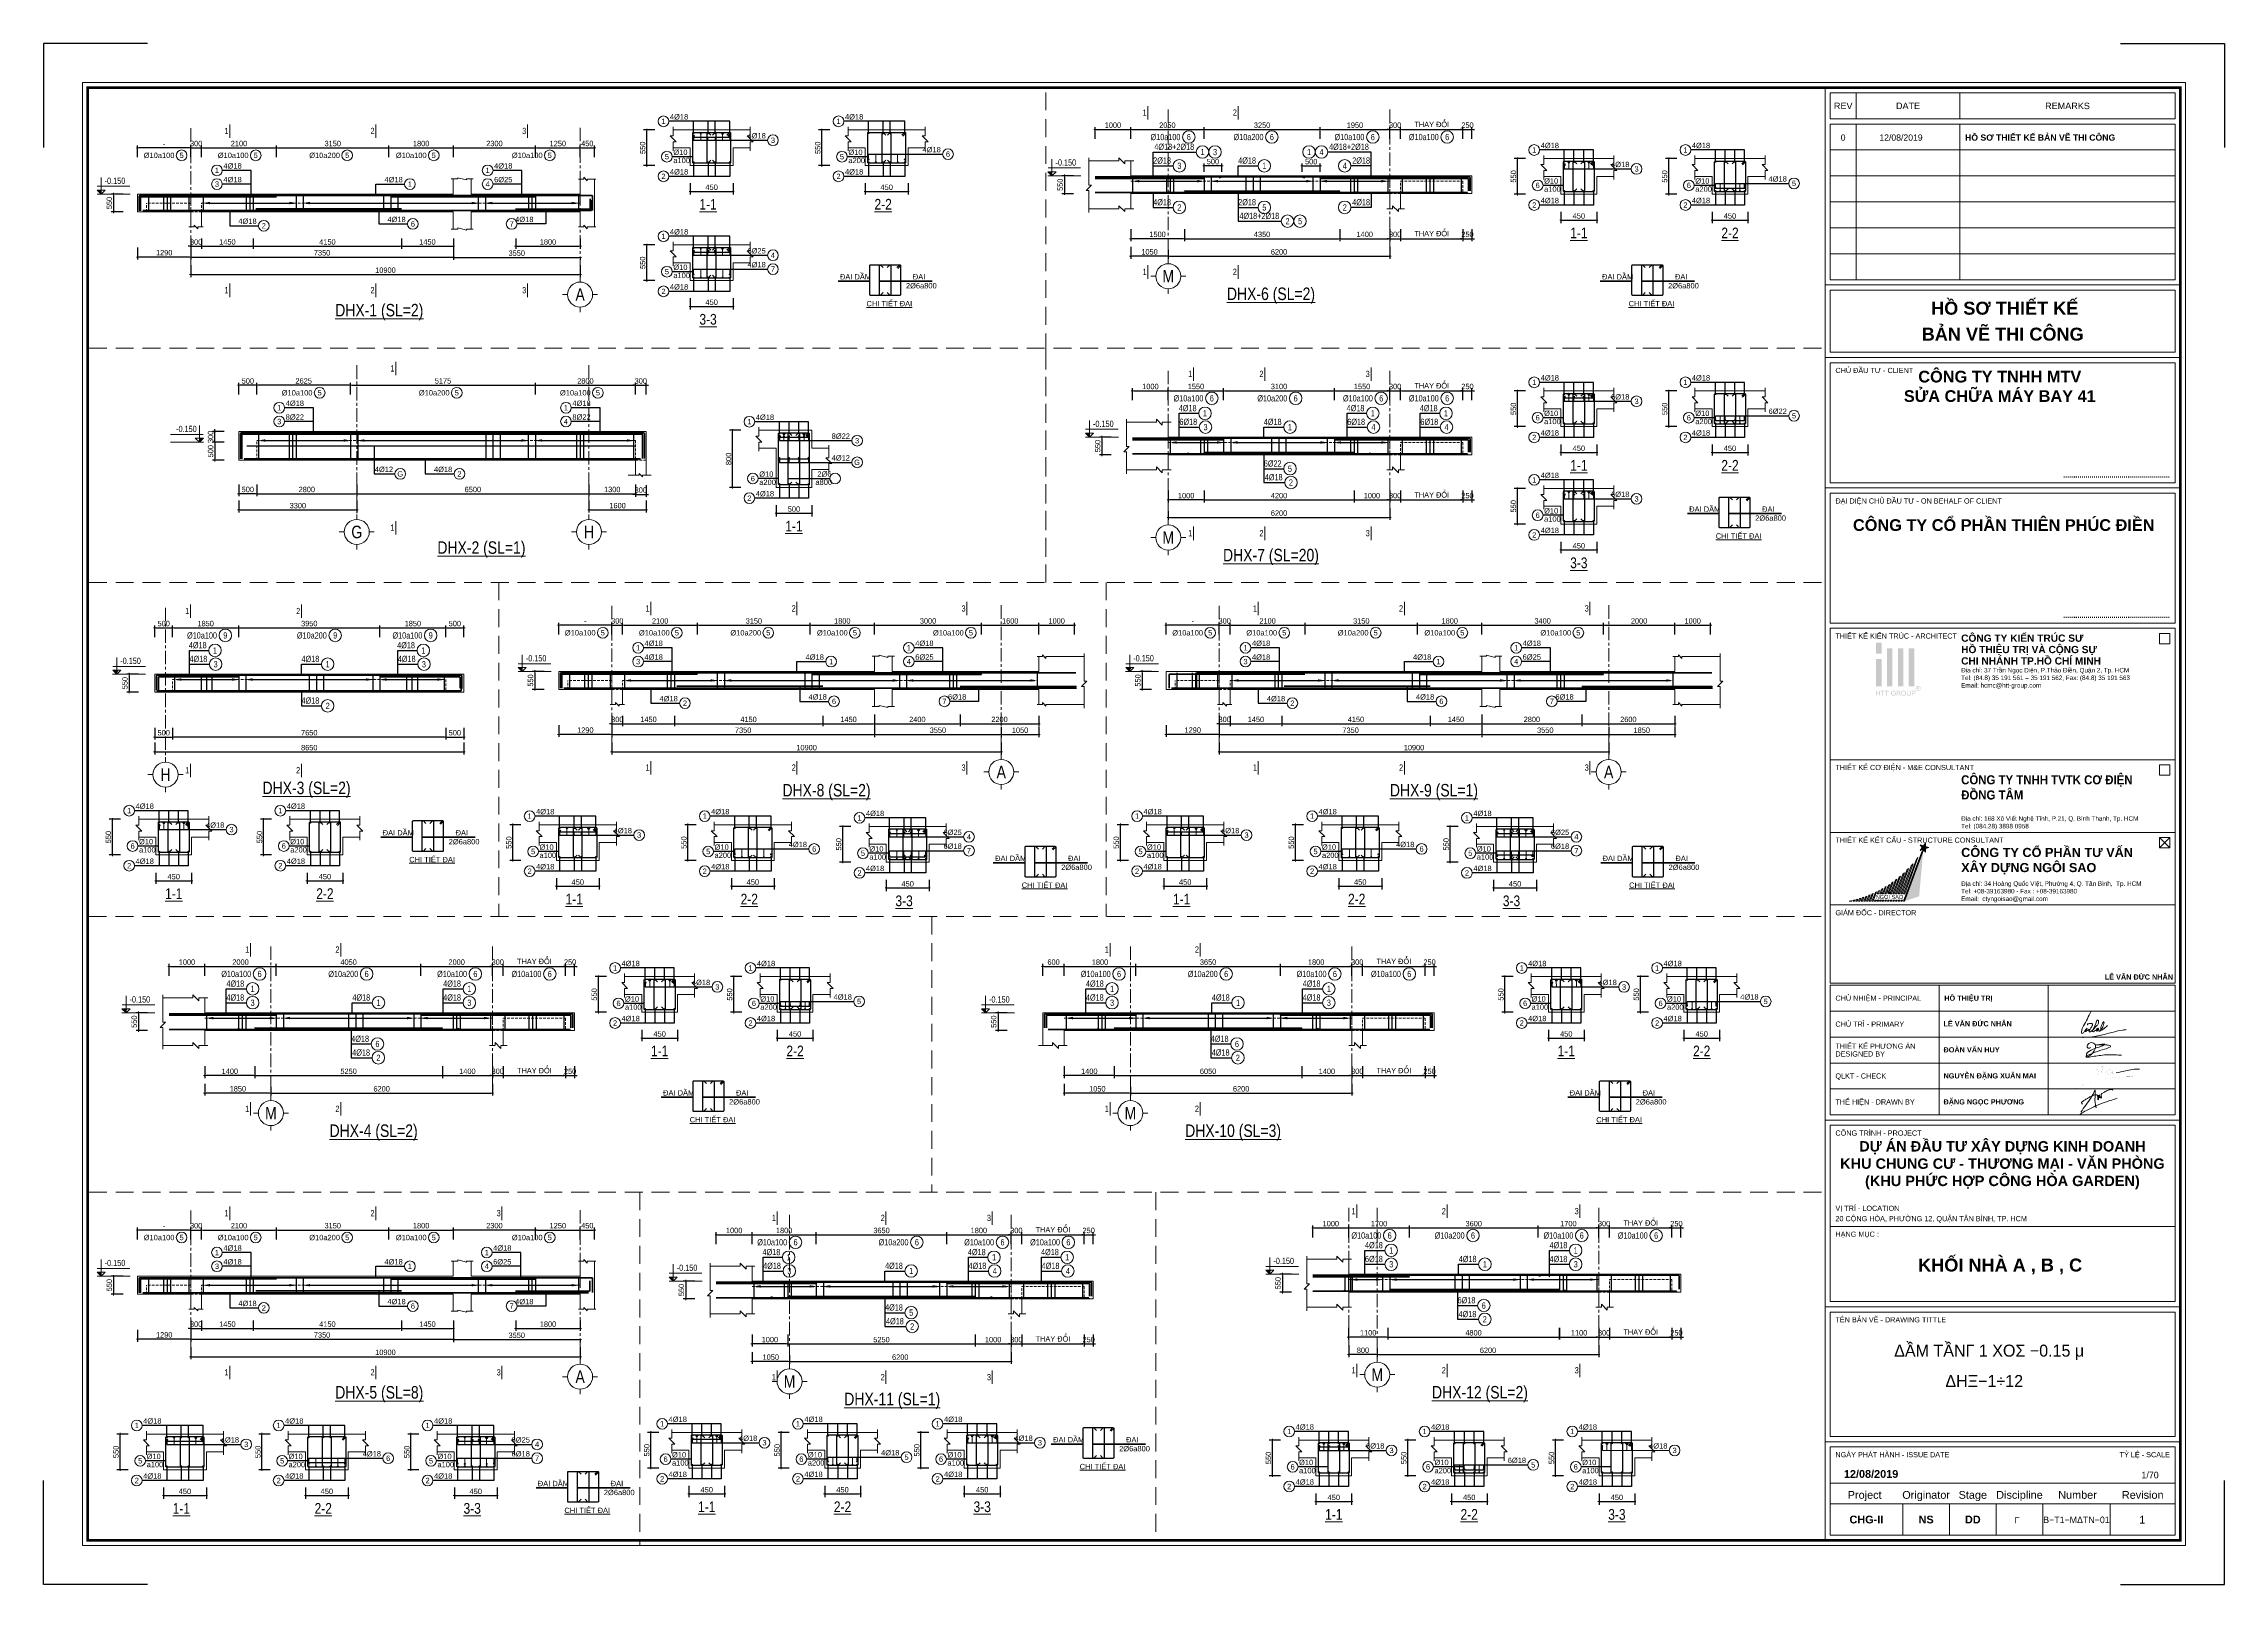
# Model space of a CAD drawing. Header units: millimetres. Extents: x 397144 to 10081729, y 99180 to 1327802.
# Drawn here: x 4906481 to 4967529, y 679461 to 722579 of the extents above; entities that cross this region are included whole.
import ezdxf
from ezdxf.enums import TextEntityAlignment as Align

# ---------------------------------------------------------------- set-up
doc = ezdxf.new("R2010")
doc.units = ezdxf.units.MM
doc.header["$PDSIZE"] = -10
doc.linetypes.add('CENTER', pattern=[2, 1.25, -0.25, 0.25, -0.25])
doc.linetypes.add('HIDDEN', pattern=[0.375, 0.25, -0.125])
doc.layers.get('0').update_dxf_attribs({"linetype": 'CONTINUOUS'})
doc.layers.get('Defpoints').update_dxf_attribs({"color": 12, "linetype": 'CONTINUOUS'})
for name, color, linetype, lineweight in [('CHG_XX_Khung ten$0$A1 BORDER$0$DGIONG', 4, 'CONTINUOUS', 13), ('CHG_XX_Khung ten$0$A1 BORDER$0$STICK', 1, 'CONTINUOUS', 9), ('CHG_XX_Khung ten$0$TEXT', 7, 'CONTINUOUS', 15), ('DBAO', 3, 'CONTINUOUS', 13), ('DGIONG', 4, 'CONTINUOUS', 13), ('kata_dim', 8, 'CONTINUOUS', 13), ('kata_grid', 8, 'CENTER', 13), ('kata_net khuat', 9, 'HIDDEN', 5), ('kata_net manh', 8, 'CONTINUOUS', 5), ('kata_net thay', 4, 'CONTINUOUS', 20), ('kata_text', 7, 'CONTINUOUS', 20), ('kata_thep chu', 1, 'CONTINUOUS', 35), ('kata_thep dai', 220, 'CONTINUOUS', 25)]:
    doc.layers.add(name, color=color, linetype=linetype, lineweight=lineweight)
doc.layers.add('CHG_XX_Khung ten$0$TKTC', color=1, linetype='CONTINUOUS')
doc.layers.add('X-Ref', color=7, linetype='CONTINUOUS')
doc.styles.add('CHG_XX_Khung ten$0$A1 BORDER$0$ARIAL', font='arial.ttf')
doc.styles.add('CHG_XX_Khung ten$0$A1 BORDER$0$Arial - Bold', font='arialbd.ttf', dxfattribs={"height": 2.5})
doc.styles.add('CHG_XX_Khung ten$0$A1 BORDER$0$Star-AvoBold', font='VAVOB_0.TTF')
doc.styles.add('CHG_XX_Khung ten$0$A1 BORDER$0$Title Block DD$0$ARIAL', font='arial.ttf')
doc.styles.add('CHG_XX_Khung ten$0$A1 BORDER$0$Title Block DD$0$Arial - Bold', font='arialbd.ttf', dxfattribs={"height": 2.5})
doc.styles.add('CHG_XX_Khung ten$0$arial', font='arial.ttf')
doc.styles.add('CHG_XX_Khung ten$0$Arial - Bold', font='arialbd.ttf')
doc.styles.add('CHG_XX_Khung ten$0$ArialB', font='arialbd.ttf')
doc.styles.add('CHG_XX_Khung ten$0$title block pccc$0$ARIAL', font='arial.ttf')
doc.styles.add('CHG_XX_Khung ten$0$title block pccc$0$Arial - Bold', font='arialbd.ttf', dxfattribs={"height": 2.5})
doc.styles.add('kata_text', font='arial.ttf', dxfattribs={"width": 0.8})
doc.styles.get("Standard").update_dxf_attribs({"font": 'SYMBOL'})
doc.styles.add('Star-HelCon', font='VHELVCN_0.TTF')
doc.dimstyles.new('kata_dim_30', dxfattribs={"dimscale": 60, "dimtxt": 2.5, "dimasz": 0.5, "dimexe": 1.5, "dimexo": 2.5, "dimtad": 1, "dimdec": 0, "dimlfac": 0.5, "dimzin": 0, "dimdsep": 46, "dimtxsty": 'kata_text', "dimblk": 'kata_block_ArchTick', "dimcen": 0.09, "dimdle": 1.2, "dimclrd": 8, "dimclre": 8, "dimclrt": 3, "dimadec": 0, "dimazin": 0, "dimtfac": 1, "dimtdec": 0, "dimtix": 1, "dimtofl": 0, "dimtmove": 0, "dimatfit": 3, "dimfxl": 3.75, "dimfxlon": 1, "dimtolj": 1, "dimtzin": 0, "dimarcsym": 0})
doc.dimstyles.new('kata_dim_70', dxfattribs={"dimscale": 70, "dimtxt": 2.15, "dimasz": 0.5, "dimexe": 1, "dimexo": 2, "dimtad": 1, "dimdec": 0, "dimrnd": 5, "dimzin": 0, "dimdsep": 46, "dimtxsty": 'Star-HelCon', "dimblk": 'kata_block_ArchTick', "dimcen": 0.09, "dimdle": 1.2, "dimclrd": 8, "dimclre": 8, "dimclrt": 3, "dimadec": 0, "dimazin": 0, "dimtfac": 1, "dimtdec": 0, "dimtix": 1, "dimtmove": 2, "dimatfit": 3, "dimfxl": 3.75, "dimfxlon": 1, "dimtolj": 1, "dimtzin": 0, "dimarcsym": 0})
doc.dimstyles.new('kata_rai_thep', dxfattribs={"dimtxt": 2, "dimasz": 1, "dimexe": 0, "dimexo": 0, "dimtad": 1, "dimdec": 0, "dimzin": 12, "dimdsep": 46, "dimtxsty": 'kata_text', "dimblk": 'kata_block_RUNTIC', "dimcen": 0, "dimse1": 1, "dimse2": 1, "dimclrd": 6, "dimclre": 6, "dimclrt": 7, "dimadec": 0, "dimazin": 3, "dimtfac": 1, "dimtdec": 0, "dimtmove": 2, "dimatfit": 3, "dimldrblk": 'kata_block_LEADERTIC', "dimfxl": 1, "dimtolj": 1, "dimtzin": 0, "dimlwd": -1, "dimlwe": -1, "dimarcsym": 0})

# ---------------------------------------------------------------- blocks, each defined once
blk = doc.blocks.new('kata_block_TD')
at = {"color": 6, "linetype": 'ByBlock', "lineweight": -2, "style": 'kata_text', "width": 0.8}
blk.add_attdef('SECTDET2', text='', height=5, dxfattribs=at).set_placement((0, 7.97), align=Align.CENTER)
at = {"color": 0, "linetype": 'ByBlock', "lineweight": -2, "style": 'kata_text', "width": 0.8}
blk.add_attdef('SECTDET1', text='', height=5, dxfattribs=at).set_placement((0, 1.47), align=Align.CENTER)
at = {"color": 3, "lineweight": 25, "style": 'kata_text', "width": 0.8}
blk.add_attdef('SSCALE', text='', height=2.5, dxfattribs=at).set_placement((0, -4), align=Align.CENTER)
blk = doc.blocks.new('kata_block_ArchTick')
at = {"color": 8}
blk.add_line((1, 0), (-1, 0), dxfattribs=at)
at = {"color": 8, "const_width": 0.15}
blk.add_lwpolyline([(-0.5, -0.5), (0.5, 0.5)], dxfattribs=at)
blk = doc.blocks.new('*D21')
at = {"layer": 'Defpoints', "color": 0, "transparency": 16777216}
for p in [(4910901, 719663), (4910601, 718368), (4910901, 718368)]:
    blk.add_point(p, dxfattribs=at)
at = {"layer": 'kata_dim', "color": 8, "lineweight": -2, "transparency": 16777216}
for p, q in [((4910566, 719663), (4910531, 719663)), ((4910601, 719400), (4910601, 719733)), ((4910601, 719663), (4910901, 719663)), ((4910901, 719400), (4910901, 719733)), ((4910936, 719663), (4910971, 719663))]:
    blk.add_line(p, q, dxfattribs=at)
at = {"layer": 'kata_dim', "color": 8, "lineweight": -2, "transparency": 16777216, "xscale": 35, "yscale": 35, "zscale": 35}
blk.add_blockref('kata_block_ArchTick', (4910601, 719663), dxfattribs=at)
at = {"layer": 'kata_dim', "color": 8, "lineweight": -2, "transparency": 16777216, "xscale": 35, "yscale": 35, "zscale": 35, "rotation": 180}
blk.add_blockref('kata_block_ArchTick', (4910901, 719663), dxfattribs=at)
at = {"layer": 'kata_dim', "color": 3, "transparency": 16777216, "insert": (4910751, 719783), "char_height": 150.5, "attachment_point": 5, "style": 'Star-HelCon'}
blk.add_mtext('\\A1;300', dxfattribs=at)
blk = doc.blocks.new('*D22')
at = {"layer": 'Defpoints', "color": 0, "transparency": 16777216}
for p in [(4913001, 719663), (4910901, 718368), (4913001, 718368)]:
    blk.add_point(p, dxfattribs=at)
at = {"layer": 'kata_dim', "color": 8, "lineweight": -2, "transparency": 16777216}
for p, q in [((4910901, 719400), (4910901, 719733)), ((4910936, 719663), (4912966, 719663)), ((4913001, 719400), (4913001, 719733))]:
    blk.add_line(p, q, dxfattribs=at)
at = {"layer": 'kata_dim', "color": 8, "lineweight": -2, "transparency": 16777216, "xscale": 35, "yscale": 35, "zscale": 35, "rotation": 180}
blk.add_blockref('kata_block_ArchTick', (4910901, 719663), dxfattribs=at)
at = {"layer": 'kata_dim', "color": 8, "lineweight": -2, "transparency": 16777216, "xscale": 35, "yscale": 35, "zscale": 35}
blk.add_blockref('kata_block_ArchTick', (4913001, 719663), dxfattribs=at)
at = {"layer": 'kata_dim', "color": 3, "transparency": 16777216, "insert": (4911951, 719783), "char_height": 150.5, "attachment_point": 5, "style": 'Star-HelCon'}
blk.add_mtext('\\A1;2100', dxfattribs=at)
blk = doc.blocks.new('*D23')
at = {"layer": 'Defpoints', "color": 0, "transparency": 16777216}
for p in [(4916149, 719663), (4913001, 718368), (4916149, 718368)]:
    blk.add_point(p, dxfattribs=at)
at = {"layer": 'kata_dim', "color": 8, "lineweight": -2, "transparency": 16777216}
for p, q in [((4913001, 719400), (4913001, 719733)), ((4913036, 719663), (4916114, 719663)), ((4916149, 719400), (4916149, 719733))]:
    blk.add_line(p, q, dxfattribs=at)
at = {"layer": 'kata_dim', "color": 8, "lineweight": -2, "transparency": 16777216, "xscale": 35, "yscale": 35, "zscale": 35, "rotation": 180}
blk.add_blockref('kata_block_ArchTick', (4913001, 719663), dxfattribs=at)
at = {"layer": 'kata_dim', "color": 8, "lineweight": -2, "transparency": 16777216, "xscale": 35, "yscale": 35, "zscale": 35}
blk.add_blockref('kata_block_ArchTick', (4916149, 719663), dxfattribs=at)
at = {"layer": 'kata_dim', "color": 3, "transparency": 16777216, "insert": (4914575, 719783), "char_height": 150.5, "attachment_point": 5, "style": 'Star-HelCon'}
blk.add_mtext('\\A1;3150', dxfattribs=at)
blk = doc.blocks.new('*D24')
at = {"layer": 'Defpoints', "color": 0, "transparency": 16777216}
for p in [(4917951, 719663), (4916149, 718368), (4917951, 718368)]:
    blk.add_point(p, dxfattribs=at)
at = {"layer": 'kata_dim', "color": 8, "lineweight": -2, "transparency": 16777216}
for p, q in [((4916149, 719400), (4916149, 719733)), ((4916184, 719663), (4917916, 719663)), ((4917951, 719400), (4917951, 719733))]:
    blk.add_line(p, q, dxfattribs=at)
at = {"layer": 'kata_dim', "color": 8, "lineweight": -2, "transparency": 16777216, "xscale": 35, "yscale": 35, "zscale": 35, "rotation": 180}
blk.add_blockref('kata_block_ArchTick', (4916149, 719663), dxfattribs=at)
at = {"layer": 'kata_dim', "color": 8, "lineweight": -2, "transparency": 16777216, "xscale": 35, "yscale": 35, "zscale": 35}
blk.add_blockref('kata_block_ArchTick', (4917951, 719663), dxfattribs=at)
at = {"layer": 'kata_dim', "color": 3, "transparency": 16777216, "insert": (4917050, 719783), "char_height": 150.5, "attachment_point": 5, "style": 'Star-HelCon'}
blk.add_mtext('\\A1;1800', dxfattribs=at)
blk = doc.blocks.new('*D25')
at = {"layer": 'Defpoints', "color": 0, "transparency": 16777216}
for p in [(4909372, 718368), (4908442, 717868), (4909372, 717868)]:
    blk.add_point(p, dxfattribs=at)
at = {"layer": 'kata_dim', "color": 8, "lineweight": -2, "transparency": 16777216}
for p, q in [((4908704, 718368), (4908372, 718368)), ((4908442, 718333), (4908442, 717903)), ((4908704, 717868), (4908372, 717868))]:
    blk.add_line(p, q, dxfattribs=at)
at = {"layer": 'kata_dim', "color": 8, "lineweight": -2, "transparency": 16777216, "xscale": 35, "yscale": 35, "zscale": 35}
for p, rotation in [((4908442, 718368), 90), ((4908442, 717868), 270)]:
    blk.add_blockref('kata_block_ArchTick', p, dxfattribs=dict(at, rotation=rotation))
at = {"layer": 'kata_dim', "color": 3, "transparency": 16777216, "insert": (4908321, 718118), "char_height": 150.5, "attachment_point": 5, "rotation": 90, "style": 'Star-HelCon'}
blk.add_mtext('\\A1;550', dxfattribs=at)
blk = doc.blocks.new('kata_block_CT')
blk.add_hatch(color=256).paths.add_polyline_path([(0, 1.6), (-1.61, 1.6), (0, 0)])
at = {"ltscale": 50}
h = blk.add_hatch(dxfattribs=at)
h.set_pattern_fill('ANSI31', color=8, scale=1.406, style=0)
h.paths.add_polyline_path([(0, 1.6), (0, 0), (1.61, 1.6)])
at = {"color": 8, "ltscale": 50}
for p, q in [((11.56, 0), (-1.64, 0)), ((-1.59, 3.14), (11.47, 3.14))]:
    blk.add_line(p, q, dxfattribs=at)
for points in [[(0, 0), (-1.61, 1.6), (0, 1.6)], [(0, 6.69), (0, 0)], [(0, 0), (1.61, 1.6), (0, 1.6)]]:
    blk.add_lwpolyline(points, dxfattribs=at)
at = {"color": 3, "style": 'kata_text', "width": 0.8}
blk.add_attdef('CT', (1.41, 4.07), '', height=2.5, dxfattribs=at)
blk = doc.blocks.new('*D26')
at = {"layer": 'Defpoints', "color": 0, "transparency": 16777216}
for p in [(4910601, 717267), (4910901, 717267), (4910901, 716907)]:
    blk.add_point(p, dxfattribs=at)
at = {"layer": 'kata_dim', "color": 8, "lineweight": -2, "transparency": 16777216}
for p, q in [((4910566, 716907), (4910531, 716907)), ((4910601, 717127), (4910601, 716837)), ((4910601, 716907), (4910901, 716907)), ((4910901, 717127), (4910901, 716837)), ((4910936, 716907), (4910971, 716907))]:
    blk.add_line(p, q, dxfattribs=at)
at = {"layer": 'kata_dim', "color": 8, "lineweight": -2, "transparency": 16777216, "xscale": 35, "yscale": 35, "zscale": 35}
blk.add_blockref('kata_block_ArchTick', (4910601, 716907), dxfattribs=at)
at = {"layer": 'kata_dim', "color": 8, "lineweight": -2, "transparency": 16777216, "xscale": 35, "yscale": 35, "zscale": 35, "rotation": 180}
blk.add_blockref('kata_block_ArchTick', (4910901, 716907), dxfattribs=at)
at = {"layer": 'kata_dim', "color": 3, "transparency": 16777216, "insert": (4910751, 717028), "char_height": 150.5, "attachment_point": 5, "style": 'Star-HelCon'}
blk.add_mtext('\\A1;300', dxfattribs=at)
blk = doc.blocks.new('*D27')
at = {"layer": 'Defpoints', "color": 0, "transparency": 16777216}
for p in [(4910601, 717448), (4921501, 717868), (4921501, 716118)]:
    blk.add_point(p, dxfattribs=at)
at = {"layer": 'kata_dim', "color": 8, "lineweight": -2, "transparency": 16777216}
for p, q in [((4910601, 716380), (4910601, 716048)), ((4910636, 716118), (4921466, 716118)), ((4921501, 716380), (4921501, 716048))]:
    blk.add_line(p, q, dxfattribs=at)
at = {"layer": 'kata_dim', "color": 8, "lineweight": -2, "transparency": 16777216, "xscale": 35, "yscale": 35, "zscale": 35, "rotation": 180}
blk.add_blockref('kata_block_ArchTick', (4910601, 716118), dxfattribs=at)
at = {"layer": 'kata_dim', "color": 8, "lineweight": -2, "transparency": 16777216, "xscale": 35, "yscale": 35, "zscale": 35}
blk.add_blockref('kata_block_ArchTick', (4921501, 716118), dxfattribs=at)
at = {"layer": 'kata_dim', "color": 3, "transparency": 16777216, "insert": (4916051, 716238), "char_height": 150.5, "attachment_point": 5, "style": 'Star-HelCon'}
blk.add_mtext('\\A1;10900', dxfattribs=at)
blk = doc.blocks.new('kata_block_GRID')
for p, q in [((-5, 0), (-7, 0)), ((0, 5), (0, 7)), ((5, 0), (7, 0)), ((0, -5), (0, -7))]:
    blk.add_line(p, q)
blk.add_circle((0, 0), 5)
at = {"color": 7, "style": 'kata_text', "width": 0.8}
blk.add_attdef('GRID', text='', height=5, dxfattribs=at).set_placement((0, 0), align=Align.MIDDLE)
blk = doc.blocks.new('kata_block_RUNTIC')
at = {"layer": 'kata_dim', "color": 6}
blk.add_line((0, 0.75), (0, -0.75), dxfattribs=at)
blk.add_lwpolyline([(0, 0, 0, 1, 0), (-2.7, 0, 1, 1, 0)], format="xyseb", dxfattribs=at)
blk = doc.blocks.new('*D28')
at = {"layer": 'Defpoints', "color": 6, "transparency": 16777216}
blk.add_line((4911021, 718118), (4913481, 718118), dxfattribs=at)
at = {"layer": 'Defpoints', "color": 0, "transparency": 16777216}
for p in [(4910951, 718118), (4913551, 718118), (4913551, 718118)]:
    blk.add_point(p, dxfattribs=at)
at = {"layer": 'Defpoints', "color": 6, "transparency": 16777216, "xscale": 70, "yscale": 70, "zscale": 70, "rotation": 180}
blk.add_blockref('kata_block_RUNTIC', (4910951, 718118), dxfattribs=at)
at = {"layer": 'Defpoints', "color": 6, "transparency": 16777216, "xscale": 70, "yscale": 70, "zscale": 70}
blk.add_blockref('kata_block_RUNTIC', (4913551, 718118), dxfattribs=at)
blk = doc.blocks.new('kata_block_LEADERTIC')
at = {"layer": 'kata_dim', "color": 6}
blk.add_lwpolyline([(0, 0, 0, 1, 0), (-2.7, 0, 1, 1, 0)], format="xyseb", dxfattribs=at)
blk = doc.blocks.new('*D29')
at = {"layer": 'Defpoints', "color": 6, "transparency": 16777216}
blk.add_line((4913821, 718118), (4918581, 718118), dxfattribs=at)
at = {"layer": 'Defpoints', "color": 0, "transparency": 16777216}
for p in [(4913751, 718118), (4918651, 718118), (4918651, 718118)]:
    blk.add_point(p, dxfattribs=at)
at = {"layer": 'Defpoints', "color": 6, "transparency": 16777216, "xscale": 70, "yscale": 70, "zscale": 70, "rotation": 180}
blk.add_blockref('kata_block_RUNTIC', (4913751, 718118), dxfattribs=at)
at = {"layer": 'Defpoints', "color": 6, "transparency": 16777216, "xscale": 70, "yscale": 70, "zscale": 70}
blk.add_blockref('kata_block_RUNTIC', (4918651, 718118), dxfattribs=at)
blk = doc.blocks.new('*D30')
at = {"layer": 'Defpoints', "color": 6, "transparency": 16777216}
blk.add_line((4918921, 718118), (4921381, 718118), dxfattribs=at)
at = {"layer": 'Defpoints', "color": 0, "transparency": 16777216}
for p in [(4918851, 718118), (4921451, 718118), (4921451, 718118)]:
    blk.add_point(p, dxfattribs=at)
at = {"layer": 'Defpoints', "color": 6, "transparency": 16777216, "xscale": 70, "yscale": 70, "zscale": 70, "rotation": 180}
blk.add_blockref('kata_block_RUNTIC', (4918851, 718118), dxfattribs=at)
at = {"layer": 'Defpoints', "color": 6, "transparency": 16777216, "xscale": 70, "yscale": 70, "zscale": 70}
blk.add_blockref('kata_block_RUNTIC', (4921451, 718118), dxfattribs=at)
blk = doc.blocks.new('*U11')
blk.add_circle((2.5, 0), 2.5)
at = {"layer": 'kata_text', "color": 3, "style": 'kata_text', "width": 0.8}
blk.add_attdef('DK2', text='', height=2.5, dxfattribs=at).set_placement((-0.85, 0.85), align=Align.RIGHT)
at = {"layer": 'kata_text', "color": 7, "style": 'kata_text', "width": 0.8}
blk.add_attdef('SH3', text='', height=2.5, dxfattribs=at).set_placement((2.5, 0), align=Align.MIDDLE)
blk = doc.blocks.new('*U14')
blk.add_circle((2.5, 0), 2.5)
at = {"layer": 'kata_text', "color": 3, "style": 'kata_text', "width": 0.8}
blk.add_attdef('DKKC2', text='', height=2.5, dxfattribs=at).set_placement((-0.85, -1.25), align=Align.RIGHT)
at = {"layer": 'kata_text', "color": 7, "style": 'kata_text', "width": 0.8}
blk.add_attdef('SH3', text='', height=2.5, dxfattribs=at).set_placement((2.5, 0), align=Align.MIDDLE)
blk = doc.blocks.new('kata_block_SECBAL')
at = {"color": 0, "linetype": 'ByBlock', "lineweight": -2}
blk.add_line((0, 4.36), (0, -1), dxfattribs=at)
at = {"color": 0, "linetype": 'ByBlock', "lineweight": -2, "style": 'kata_text', "width": 0.8}
blk.add_attdef('DETAIL', text='', height=2.5, dxfattribs=at).set_placement((-0.5, 1.75), align=Align.MIDDLE_RIGHT)
blk = doc.blocks.new('*U15')
at = {"color": 0, "linetype": 'ByBlock', "lineweight": -2}
blk.add_line((0, -1), (0, 4.36), dxfattribs=at)
at = {"color": 0, "linetype": 'ByBlock', "lineweight": -2, "style": 'kata_text', "width": 0.8}
blk.add_attdef('DETAIL', text='', height=2.5, dxfattribs=at).set_placement((-0.5, 1.75), align=Align.MIDDLE_RIGHT)
blk = doc.blocks.new('*U12')
blk.add_circle((-2.5, 0), 2.5)
at = {"layer": 'kata_text', "color": 7, "style": 'kata_text', "width": 0.8}
blk.add_attdef('SH2', text='', height=2.5, dxfattribs=at).set_placement((-2.5, 0), align=Align.MIDDLE)
at = {"layer": 'kata_text', "color": 3, "style": 'kata_text', "width": 0.8}
blk.add_attdef('DK1', (0.5, 0.85), '', height=2.5, dxfattribs=at)
blk = doc.blocks.new('CHG_XX_Khung ten$0$A1 BORDER$0$HTT-Logo')
at = {"true_color": 0x134fb3}
h = blk.add_hatch(color=154, dxfattribs=at)
h.paths.add_polyline_path([(3, 29.1), (0, 29.1), (0, 23.1), (3, 23.1)])
h.paths.add_polyline_path([(3, 20.1), (0, 20.1), (0, 5.1), (3, 5.1)])
h.paths.add_polyline_path([(9, 26.1), (6, 26.1), (6, 5.1), (9, 5.1)])
h.paths.add_polyline_path([(15, 26.1), (12, 26.1), (12, 5.1), (15, 5.1)])
h.paths.add_polyline_path([(21, 26.1), (18, 26.1), (18, 5.1), (21, 5.1)])
h.paths.add_polyline_path([(2.1, 2.7), (1.8, 2.7), (1.8, 1.6), (0.4, 1.6), (0.4, 2.7), (0, 2.7), (0, 0), (0.4, 0), (0.4, 1.3), (1.8, 1.3), (1.8, 0), (2.1, 0)])
h.paths.add_polyline_path([(4.6, 2.7), (2.5, 2.7), (2.5, 2.4), (3.4, 2.4), (3.4, 0), (3.8, 0), (3.8, 2.4), (4.6, 2.4)])
h.paths.add_polyline_path([(7, 2.7), (4.8, 2.7), (4.8, 2.4), (5.7, 2.4), (5.7, 0), (6.1, 0), (6.1, 2.4), (7, 2.4)])
h.paths.add_polyline_path([(8.6, 1.4), (8.6, 1.4), (8.7, 1.6), (8.7, 1.7), (8.7, 1.9), (8.8, 2), (8.9, 2.2), (9, 2.3), (9.2, 2.4), (9.3, 2.4), (9.4, 2.4), (9.6, 2.4), (9.8, 2.4), (10, 2.4), (10.1, 2.3), (10.3, 2.2), (10.3, 2), (10.4, 1.9), (10.7, 1.9), (10.7, 2.1), (10.6, 2.3), (10.5, 2.4), (10.4, 2.5), (10.3, 2.6), (10.2, 2.7), (10.1, 2.7), (10, 2.7), (9.8, 2.7), (9.6, 2.7), (9.6, 2.7), (9.4, 2.7), (9.2, 2.7), (9.1, 2.6), (8.9, 2.6), (8.9, 2.6), (8.7, 2.5), (8.6, 2.4), (8.5, 2.2), (8.4, 2.1), (8.4, 2), (8.3, 1.8), (8.3, 1.7), (8.3, 1.5), (8.3, 1.3), (8.3, 1.3), (8.3, 1.1), (8.3, 0.9), (8.4, 0.8), (8.4, 0.6), (8.5, 0.6), (8.6, 0.4), (8.7, 0.3), (8.8, 0.2), (8.9, 0.1), (9, 0.1), (9.2, 0), (9.3, 0), (9.5, 0), (9.7, 0), (9.7, 0), (9.9, 0), (10.1, 0), (10.2, 0.1), (10.3, 0.1), (10.5, 0.2), (10.6, 0.3), (10.8, 0.4), (10.8, 1.4), (9.6, 1.4), (9.6, 1.1), (10.4, 1.1), (10.4, 0.6), (10.4, 0.5), (10.3, 0.4), (10.1, 0.4), (10, 0.3), (9.8, 0.3), (9.6, 0.3), (9.6, 0.3), (9.4, 0.3), (9.3, 0.3), (9.1, 0.4), (9, 0.5), (8.9, 0.6), (8.8, 0.8), (8.7, 0.9), (8.7, 1), (8.7, 1.2)])
h.paths.add_polyline_path([(13.2, 1.4), (13.3, 1.5), (13.3, 1.5), (13.4, 1.6), (13.4, 1.8), (13.5, 2), (13.5, 2.1), (13.4, 2.2), (13.3, 2.4), (13.3, 2.4), (13.2, 2.5), (13, 2.6), (13, 2.6), (12.9, 2.7), (12.7, 2.7), (12.5, 2.7), (11.3, 2.7), (11.3, 0), (11.7, 0), (11.7, 1.2), (12.1, 1.2), (12.1, 1.2), (12.3, 1.2), (12.4, 1.1), (12.5, 1.1), (12.6, 0.9), (12.7, 0.9), (12.8, 0.7), (12.9, 0.6), (13.2, 0), (13.7, 0), (13.2, 0.7), (13.1, 0.8), (13, 1), (12.9, 1.1), (12.9, 1.1), (12.7, 1.2), (12.9, 1.3), (13, 1.3)])
h.paths.add_polyline_path([(11.7, 1.5), (11.7, 2.4), (12.5, 2.4), (12.7, 2.4), (12.8, 2.4), (13, 2.3), (13.1, 2.1), (13.1, 2), (13.1, 1.9), (13, 1.7), (13, 1.6), (12.8, 1.6), (12.6, 1.5), (12.4, 1.5)], flags=16)
h.paths.add_polyline_path([(16.5, 1.4), (16.5, 1.6), (16.4, 1.8), (16.4, 1.9), (16.3, 2.1), (16.3, 2.1), (16.2, 2.2), (16.1, 2.4), (16, 2.5), (15.9, 2.6), (15.8, 2.6), (15.7, 2.7), (15.5, 2.7), (15.4, 2.7), (15.2, 2.7), (15.2, 2.7), (15, 2.7), (14.8, 2.7), (14.7, 2.6), (14.5, 2.6), (14.4, 2.5), (14.3, 2.4), (14.2, 2.3), (14.1, 2.1), (14, 2), (14, 1.8), (13.9, 1.7), (13.9, 1.5), (13.9, 1.3), (13.9, 1.3), (13.9, 1.1), (14, 1), (14, 0.8), (14.1, 0.6), (14.1, 0.6), (14.2, 0.5), (14.3, 0.3), (14.4, 0.2), (14.5, 0.1), (14.6, 0.1), (14.7, 0), (14.9, 0), (15, 0), (15.2, 0), (15.2, 0), (15.4, 0), (15.5, 0), (15.7, 0), (15.9, 0.1), (15.9, 0.1), (16, 0.2), (16.1, 0.3), (16.2, 0.5), (16.3, 0.6), (16.4, 0.7), (16.4, 0.8), (16.5, 1), (16.5, 1.2), (16.5, 1.3)])
h.paths.add_polyline_path([(14.3, 1.4), (14.3, 1.6), (14.3, 1.8), (14.4, 2), (14.5, 2.1), (14.6, 2.2), (14.7, 2.3), (14.9, 2.4), (15, 2.4), (15.2, 2.4), (15.4, 2.4), (15.5, 2.4), (15.7, 2.3), (15.8, 2.2), (15.9, 2.1), (16, 1.9), (16, 1.9), (16.1, 1.7), (16.1, 1.5), (16.1, 1.3), (16.1, 1.1), (16.1, 0.9), (16, 0.8), (16, 0.7), (15.9, 0.5), (15.8, 0.5), (15.7, 0.4), (15.5, 0.3), (15.4, 0.3), (15.2, 0.3), (15.1, 0.3), (15, 0.3), (14.8, 0.3), (14.7, 0.4), (14.5, 0.5), (14.4, 0.7), (14.4, 0.8), (14.3, 1), (14.3, 1.1), (14.3, 1.3)], flags=16)
h.paths.add_polyline_path([(17.3, 2.7), (17, 2.7), (17, 1.1), (17, 0.9), (17, 0.7), (17, 0.6), (17.1, 0.5), (17.1, 0.4), (17.2, 0.3), (17.3, 0.2), (17.4, 0.1), (17.5, 0), (17.7, 0), (17.8, 0), (18, 0), (18.2, 0), (18.4, 0), (18.5, 0), (18.7, 0.1), (18.7, 0.1), (18.8, 0.2), (18.9, 0.3), (19, 0.5), (19, 0.6), (19.1, 0.8), (19.1, 0.9), (19.1, 1.1), (19.1, 2.7), (18.7, 2.7), (18.7, 1.1), (18.7, 1.1), (18.7, 0.9), (18.7, 0.7), (18.6, 0.6), (18.6, 0.5), (18.5, 0.4), (18.4, 0.3), (18.2, 0.3), (18, 0.3), (17.9, 0.3), (17.7, 0.3), (17.6, 0.4), (17.5, 0.5), (17.4, 0.6), (17.3, 0.8), (17.3, 0.9), (17.3, 1.1)])
h.paths.add_polyline_path([(21.4, 1.3), (21.5, 1.3), (21.6, 1.4), (21.7, 1.6), (21.7, 1.7), (21.7, 1.9), (21.7, 2), (21.7, 2.1), (21.7, 2.3), (21.6, 2.4), (21.4, 2.5), (21.4, 2.6), (21.3, 2.6), (21.1, 2.7), (21, 2.7), (20.9, 2.7), (20.7, 2.7), (19.7, 2.7), (19.7, 0), (20, 0), (20, 1.1), (20.7, 1.1), (20.8, 1.1), (21, 1.1), (21.1, 1.1), (21.3, 1.2)])
h.paths.add_polyline_path([(20, 1.4), (20, 2.4), (20.7, 2.4), (20.9, 2.4), (21.1, 2.4), (21.2, 2.3), (21.3, 2.2), (21.3, 2.1), (21.4, 1.9), (21.4, 1.8), (21.3, 1.7), (21.2, 1.5), (21.1, 1.5), (20.9, 1.4), (20.7, 1.4)], flags=16)
h.paths.add_polyline_path([(23.9, 2.8), (24, 2.9), (24.1, 3), (24.2, 3.1), (24.3, 3.2), (24.4, 3.3), (24.4, 3.4), (24.5, 3.6), (24.5, 3.8), (24.5, 3.9), (24.5, 4), (24.5, 4.1), (24.5, 4.3), (24.4, 4.5), (24.3, 4.6), (24.3, 4.7), (24.2, 4.8), (24.1, 4.9), (24, 5), (23.8, 5.1), (23.8, 5.2), (23.6, 5.2), (23.4, 5.3), (23.3, 5.3), (23.1, 5.3), (23.1, 5.3), (22.9, 5.3), (22.8, 5.3), (22.6, 5.2), (22.4, 5.1), (22.4, 5.1), (22.2, 5), (22.1, 4.9), (22, 4.8), (21.9, 4.6), (21.9, 4.6), (21.8, 4.4), (21.8, 4.3), (21.7, 4.1), (21.7, 3.9), (21.7, 3.9), (21.8, 3.7), (21.8, 3.5), (21.8, 3.4), (21.9, 3.2), (22, 3.2), (22, 3), (22.2, 2.9), (22.3, 2.8), (22.4, 2.7), (22.5, 2.7), (22.6, 2.6), (22.8, 2.6), (23, 2.5), (23.1, 2.5), (23.2, 2.5), (23.3, 2.6), (23.5, 2.6), (23.7, 2.6), (23.8, 2.7)])
h.paths.add_polyline_path([(22.5, 2.9), (22.5, 3), (22.3, 3.1), (22.2, 3.2), (22.1, 3.4), (22.1, 3.4), (22, 3.6), (22, 3.8), (22, 3.9), (22, 4), (22, 4.2), (22, 4.4), (22.1, 4.5), (22.2, 4.6), (22.3, 4.7), (22.4, 4.8), (22.6, 4.9), (22.6, 5), (22.8, 5), (23, 5.1), (23.1, 5.1), (23.2, 5.1), (23.4, 5.1), (23.5, 5), (23.7, 4.9), (23.8, 4.9), (23.9, 4.8), (24, 4.6), (24.1, 4.5), (24.2, 4.4), (24.2, 4.3), (24.3, 4.1), (24.3, 3.9), (24.3, 3.8), (24.3, 3.7), (24.2, 3.5), (24.1, 3.4), (24.1, 3.3), (24, 3.1), (23.8, 3), (23.7, 2.9), (23.6, 2.9), (23.5, 2.8), (23.3, 2.8), (23.1, 2.8), (23, 2.8), (22.9, 2.8), (22.7, 2.8)], flags=16)
h.paths.add_polyline_path([(22.5, 3.2), (22.5, 4.7), (23, 4.7), (23.2, 4.6), (23.4, 4.6), (23.5, 4.5), (23.6, 4.5), (23.7, 4.3), (23.7, 4.2), (23.6, 4.1), (23.6, 4), (23.4, 3.9), (23.2, 3.8), (23.4, 3.7), (23.5, 3.6), (23.6, 3.5), (23.8, 3.2), (23.5, 3.2), (23.3, 3.4), (23.2, 3.6), (23.1, 3.7), (23.1, 3.7), (22.9, 3.8), (22.9, 3.8), (22.8, 3.8), (22.8, 3.2)], flags=0)
h.paths.add_polyline_path([(22.8, 4), (22.8, 4.4), (23, 4.4), (23.1, 4.4), (23.3, 4.4), (23.4, 4.3), (23.4, 4.2), (23.3, 4.1), (23.2, 4), (23, 4)], flags=0)
blk = doc.blocks.new('CHG_XX_Khung ten')
at = {"layer": 'CHG_XX_Khung ten$0$A1 BORDER$0$DGIONG'}
h = blk.add_hatch(color=256, dxfattribs=at)
h.paths.add_polyline_path([(724.94, 283.19), (724.15, 281.97), (717.19, 263.38), (717.7, 263.38)])
h.paths.add_polyline_path([(722.81, 280.17), (722.1, 279.22), (717.21, 266.21), (717.72, 266.21)], flags=17)
h.paths.add_polyline_path([(720.93, 277.8), (720.27, 277.04), (716.19, 266.22), (716.7, 266.22)])
h.paths.add_polyline_path([(719.23, 275.93), (718.6, 275.29), (715.18, 266.22), (715.69, 266.22)])
h.paths.add_polyline_path([(717.65, 274.38), (717.03, 273.81), (714.16, 266.22), (714.67, 266.22)])
h.paths.add_polyline_path([(716.14, 273.03), (715.61, 272.59), (713.15, 266.22), (713.66, 266.22)])
h.paths.add_polyline_path([(714.69, 271.86), (714.17, 271.45), (712.13, 266.23), (712.64, 266.23)])
h.paths.add_polyline_path([(713.29, 270.81), (712.76, 270.43), (711.57, 267.46), (712.07, 267.47)])
h.paths.add_polyline_path([(710.1, 266.23), (710.61, 266.24), (711.93, 269.87), (711.48, 269.56)])
h.paths.add_polyline_path([(710.61, 269.02), (710.13, 268.73), (709.08, 266.24), (709.59, 266.24)])
h.paths.add_polyline_path([(709.31, 268.26), (708.82, 267.97), (708.07, 266.24), (708.58, 266.24)])
h.paths.add_polyline_path([(708.04, 267.56), (707.54, 267.3), (707.05, 266.25), (707.56, 266.25)])
h.paths.add_polyline_path([(716.84, 263.8), (716.33, 263.8), (716.18, 263.38), (716.69, 263.38)])
h.paths.add_polyline_path([(715.67, 263.39), (715.82, 263.8), (715.32, 263.8), (715.16, 263.39)])
h.paths.add_polyline_path([(714.15, 263.39), (714.65, 263.39), (714.8, 263.8), (714.3, 263.8)])
h.paths.add_polyline_path([(713.13, 263.39), (713.64, 263.4), (713.79, 263.81), (713.28, 263.81)])
h.paths.add_polyline_path([(712.77, 263.81), (712.27, 263.81), (712.11, 263.39), (712.62, 263.4)])
h.paths.add_polyline_path([(711.25, 263.81), (711.1, 263.4), (711.61, 263.4), (711.76, 263.81)])
h.paths.add_polyline_path([(710.59, 263.4), (710.74, 263.82), (710.24, 263.82), (710.08, 263.4)])
h.paths.add_polyline_path([(709.73, 263.82), (709.22, 263.82), (709.07, 263.41), (709.57, 263.41)])
h.paths.add_polyline_path([(708.71, 263.82), (708.21, 263.82), (708.05, 263.41), (708.56, 263.41)])
h.paths.add_polyline_path([(707.54, 263.41), (707.69, 263.83), (707.19, 263.83), (707.03, 263.41)])
h.paths.add_polyline_path([(706.68, 263.83), (706.17, 263.83), (706.02, 263.42), (706.53, 263.42)])
h.paths.add_polyline_path([(705, 263.42), (705.51, 263.42), (706.79, 266.93), (706.4, 266.74)])
h.paths.add_polyline_path([(703.97, 263.37), (704.48, 263.37), (705.57, 266.36), (705.14, 266.17)])
h.paths.add_polyline_path([(704.36, 265.84), (703.91, 265.65), (702.96, 263.38), (703.46, 263.38)])
h.paths.add_polyline_path([(703.17, 265.37), (702.69, 265.19), (701.94, 263.38), (702.45, 263.38)])
h.paths.add_polyline_path([(702, 264.94), (701.5, 264.77), (700.92, 263.38), (701.43, 263.38)])
h.paths.add_polyline_path([(700.84, 264.56), (700.33, 264.4), (699.91, 263.39), (700.42, 263.39)])
h.paths.add_polyline_path([(699.7, 264.21), (699.18, 264.06), (698.89, 263.39), (699.4, 263.39)])
h.paths.add_polyline_path([(698.57, 263.9), (698.04, 263.77), (697.87, 263.38), (698.38, 263.39)])
h.paths.add_polyline_path([(697.37, 263.39), (697.45, 263.63), (696.91, 263.51), (696.35, 263.38)])
blk.add_hatch(color=256, dxfattribs=at).paths.add_polyline_path([(724.92, 283.21), (717.68, 263.38), (723.28, 265.27)])
at = {"layer": 'CHG_XX_Khung ten$0$A1 BORDER$0$STICK'}
for points in [[(723.71, 282.88), (725.74, 285.75), (725.8, 282.26), (723.67, 285.06), (727.02, 284.03)], [(725.76, 284.41), (724.96, 284.66), (724.49, 283.98), (724.99, 283.32), (725.77, 283.6)], [(711.25, 266.22), (711.64, 267.39), (712.01, 266.22), (711.02, 266.95), (712.24, 266.93)], [(711.87, 266.67), (711.78, 266.94), (711.49, 266.94), (711.4, 266.67), (711.63, 266.5)]]:
    blk.add_hatch(color=256, dxfattribs=at).paths.add_polyline_path(points)
for p, q in [((687, 577), (687, 17)), ((687, 501), (824, 501)), ((687, 473), (824, 473)), ((687, 422.69), (824, 422.69)), ((816, 283.93), (820, 287.93)), ((820, 283.93), (816, 287.93)), ((687, 179), (824, 179)), ((687, 107), (824, 107)), ((687, 55), (824, 55))]:
    blk.add_line(p, q)
at = {"linetype": 'Continuous'}
for p, q in [((699, 575), (699, 565)), ((739, 575), (739, 565)), ((699, 563), (699, 503)), ((739, 563), (739, 503)), ((689, 39), (822, 39)), ((716.98, 31), (716.98, 19)), ((734.98, 31), (734.98, 19)), ((752.98, 31), (752.98, 19)), ((770.98, 31), (770.98, 19)), ((797, 31), (797, 19))]:
    blk.add_line(p, q, dxfattribs=at)
at = {"color": 9, "linetype": 'Continuous'}
for p, q in [((731, 231), (731, 181)), ((773, 231), (773, 181))]:
    blk.add_line(p, q, dxfattribs=at)
for points in [[(15, 579), (826, 579), (826, 15), (15, 15)], [(816, 362.62), (820, 362.62), (820, 366.62), (816, 366.62)], [(816, 311.93), (820, 311.93), (820, 315.93), (816, 315.93)], [(816, 283.93), (820, 283.93), (820, 287.93), (816, 287.93)]]:
    blk.add_lwpolyline(points, close=True)
at = {"color": 4, "linetype": 'Continuous', "const_width": 1}
blk.add_lwpolyline([(17, 577), (824, 577), (824, 17), (17, 17)], close=True, dxfattribs=at)
at = {"linetype": 'Continuous'}
for points in [[(822, 565), (689, 565), (689, 575), (822, 575)], [(822, 553), (689, 553), (689, 563), (822, 563)], [(822, 543), (689, 543), (689, 553), (822, 553)], [(822, 533), (689, 533), (689, 543), (822, 543)], [(822, 523), (689, 523), (689, 533), (822, 533)], [(822, 513), (689, 513), (689, 523), (822, 523)], [(822, 503), (689, 503), (689, 513), (822, 513)], [(689, 499), (822, 499), (822, 475), (689, 475)], [(689, 368.62), (822, 368.62), (822, 317.93), (689, 317.93)], [(689, 317.93), (822, 317.93), (822, 289.93), (689, 289.93)], [(689, 289.93), (822, 289.93), (822, 261.93), (689, 261.93)], [(689, 177), (822, 177), (822, 138), (689, 138)], [(689, 109), (822, 109), (822, 138), (689, 138)], [(689, 105), (822, 105), (822, 57), (689, 57)], [(689, 53), (822, 53), (822, 31), (689, 31)], [(822, 19), (689, 19), (689, 31), (822, 31)]]:
    blk.add_lwpolyline(points, close=True, dxfattribs=at)
at = {"color": 9, "linetype": 'Continuous'}
for points in [[(689, 261.93), (822, 261.93), (822, 231.73), (689, 231.73)], [(822, 221), (689, 221), (689, 231), (822, 231)], [(822, 211), (689, 211), (689, 221), (822, 221)], [(822, 201), (689, 201), (689, 211), (822, 211)], [(822, 191), (689, 191), (689, 201), (822, 201)], [(822, 181), (689, 181), (689, 191), (822, 191)]]:
    blk.add_lwpolyline(points, close=True, dxfattribs=at)
blk.add_lwpolyline([(822, 211), (689, 211), (822, 211)], dxfattribs=at)
at = {"color": 1}
for points in [[(785.43, 181.21), (786.17, 181.73), (788.31, 183), (790.34, 184), (791.77, 184.64), (795.08, 185.91), (796.87, 186.5), (799.7, 187.42)], [(785.63, 182.08), (787.56, 184.76), (789.61, 187.7), (790.35, 188.98), (790.79, 189.92), (791.06, 190.59), (791.21, 189.09), (791.18, 188.31), (791.14, 187.75), (791.09, 186.47), (791.21, 185.58), (791.42, 184.31), (791.51, 183.99), (791.51, 183.74)], [(786.29, 185.19), (785.86, 185.61), (786.06, 185.86), (787.11, 186.7), (788.17, 187.35), (789.1, 187.9), (790.12, 188.41), (790.69, 188.61), (791.04, 188.74), (791.47, 188.79), (791.73, 188.72), (791.92, 188.61), (792.08, 188.33), (792.16, 188.06), (792.21, 187.84), (792.21, 187.27), (792.2, 187.05), (792.23, 186.85), (792.39, 187.1), (792.48, 187.84), (792.46, 188.12), (792.44, 188.61), (792.46, 188.03), (792.53, 187.67), (792.73, 187.74), (792.86, 187.87), (792.9, 188.09), (792.9, 188.28), (792.87, 188.7), (792.91, 188.19), (792.93, 187.79), (792.94, 187.69), (793.11, 187.61), (793.31, 187.73), (793.45, 187.93), (793.48, 188.22), (793.48, 188.64), (793.48, 189.05), (793.48, 188.49), (793.56, 187.84), (793.63, 187.45), (793.48, 188.6), (793.51, 188.92), (794.2, 189.45), (794.72, 189.76), (795.44, 190.17), (796.2, 190.5), (796.65, 190.69), (797.26, 190.79), (797.77, 190.74), (797.95, 190.55)]]:
    blk.add_spline(points, degree=3, dxfattribs=at)
at = {"layer": 'CHG_XX_Khung ten$0$A1 BORDER$0$DGIONG'}
for points in [[(720.93, 277.8), (716.7, 266.22), (716.19, 266.22), (720.27, 277.04), (720.93, 277.8)], [(724.94, 283.19), (717.7, 263.38), (717.19, 263.38), (724.15, 281.97), (724.94, 283.19)], [(722.81, 280.17), (717.72, 266.21), (717.21, 266.21), (722.1, 279.22), (722.81, 280.17)], [(711.93, 269.87), (710.61, 266.24), (710.1, 266.23), (711.48, 269.56), (711.93, 269.87)], [(713.29, 270.81), (712.07, 267.47), (711.57, 267.46), (712.76, 270.43), (713.29, 270.81)], [(714.69, 271.86), (712.64, 266.23), (712.13, 266.23), (714.17, 271.45), (714.69, 271.86)], [(716.14, 273.03), (713.66, 266.22), (713.15, 266.22), (715.61, 272.59), (716.14, 273.03)], [(717.65, 274.38), (714.67, 266.22), (714.16, 266.22), (717.03, 273.81), (717.65, 274.38)], [(719.23, 275.93), (715.69, 266.22), (715.18, 266.22), (718.6, 275.29), (719.23, 275.93)], [(697.45, 263.63), (697.37, 263.39), (696.35, 263.38), (696.91, 263.51), (697.45, 263.63)], [(698.57, 263.9), (698.38, 263.39), (697.87, 263.38), (698.04, 263.77), (698.57, 263.9)], [(699.7, 264.21), (699.4, 263.39), (698.89, 263.39), (699.18, 264.06), (699.7, 264.21)], [(700.84, 264.56), (700.42, 263.39), (699.91, 263.39), (700.33, 264.4), (700.84, 264.56)], [(702, 264.94), (701.43, 263.38), (700.92, 263.38), (701.5, 264.77), (702, 264.94)], [(703.17, 265.37), (702.45, 263.38), (701.94, 263.38), (702.69, 265.19), (703.17, 265.37)], [(704.36, 265.84), (703.46, 263.38), (702.96, 263.38), (703.91, 265.65), (704.36, 265.84)], [(705.57, 266.36), (704.48, 263.37), (703.97, 263.37), (705.14, 266.17), (705.57, 266.36)], [(706.79, 266.93), (705.51, 263.42), (705, 263.42), (706.4, 266.74), (706.79, 266.93)], [(708.04, 267.56), (707.56, 266.25), (707.05, 266.25), (707.54, 267.3), (708.04, 267.56)], [(709.31, 268.26), (708.58, 266.24), (708.07, 266.24), (708.82, 267.97), (709.31, 268.26)], [(710.61, 269.02), (709.59, 266.24), (709.08, 266.24), (710.13, 268.73), (710.61, 269.02)]]:
    blk.add_lwpolyline(points, dxfattribs=at)
for points in [[(706.53, 263.42), (706.68, 263.83), (706.17, 263.83), (706.02, 263.42)], [(707.54, 263.41), (707.69, 263.83), (707.19, 263.83), (707.03, 263.41)], [(708.56, 263.41), (708.71, 263.82), (708.21, 263.82), (708.05, 263.41)], [(709.57, 263.41), (709.73, 263.82), (709.22, 263.82), (709.07, 263.41)], [(710.59, 263.4), (710.74, 263.82), (710.24, 263.82), (710.08, 263.4)], [(711.61, 263.4), (711.76, 263.81), (711.25, 263.81), (711.1, 263.4)], [(712.62, 263.4), (712.77, 263.81), (712.27, 263.81), (712.11, 263.39)], [(713.64, 263.4), (713.79, 263.81), (713.28, 263.81), (713.13, 263.39)], [(714.65, 263.39), (714.8, 263.8), (714.3, 263.8), (714.15, 263.39)], [(715.67, 263.39), (715.82, 263.8), (715.32, 263.8), (715.16, 263.39)], [(716.69, 263.38), (716.84, 263.8), (716.33, 263.8), (716.18, 263.38)]]:
    blk.add_lwpolyline(points, close=True, dxfattribs=at)
at = {"layer": 'CHG_XX_Khung ten$0$A1 BORDER$0$STICK'}
for p, q in [((723.67, 285.06), (727.02, 284.03)), ((725.8, 282.26), (723.67, 285.06)), ((723.71, 282.88), (725.74, 285.75)), ((727.02, 284.03), (723.71, 282.88)), ((725.74, 285.75), (725.8, 282.26)), ((711.02, 266.95), (712.24, 266.93)), ((712.01, 266.22), (711.02, 266.95)), ((712.24, 266.93), (711.25, 266.22)), ((711.64, 267.39), (712.01, 266.22))]:
    blk.add_line(p, q, dxfattribs=at)
at = {"layer": 'CHG_XX_Khung ten$0$TEXT', "color": 1}
blk.add_lwpolyline([(801.29, 204.04, -0.124137), (800.16, 204.02, 0.028888), (797.25, 204.19, 0.026156), (793.98, 204.04, 0.007061), (788.86, 203.28, -0.091769), (787.85, 203.27, -0.25841), (787.51, 203.62, -0.039719), (788.28, 204, -0.004242), (791.23, 205.18, -0.019244), (794.8, 206.31, 0.094204), (797.02, 207.28, 0.504882), (796.98, 207.63, 0.07616), (796.3, 207.87, 0.041135), (794.97, 208.03, 0.034641), (791.34, 207.9, 0.01407), (792.8, 208.12, 0.003668), (794.71, 208.36, -0.800617), (794.79, 208.18, -0.093248), (793.21, 207.32, 0.020479), (791.05, 206.59, 0.096842), (788.38, 205.18, 0.259163), (787.77, 203.63, 0.564182), (788.17, 203.39, 0.087383), (789.69, 204.36, 0.156422), (791.35, 207.23, 0.228987), (790.91, 208.45, 0.272068), (789.19, 208.76, 0.293527), (788.08, 207.43, 0.171419), (788.25, 206.94, 0.281707), (788.69, 206.7, 0.217513), (789.34, 206.92)], format="xyb", dxfattribs=at)
at = {"layer": 'CHG_XX_Khung ten$0$TEXT', "color": 1, "const_width": 0.0121}
for points in [[(806.31, 195.73, -0.026807), (805.12, 195.66, 0.027369), (800.25, 195.52, 0.022423), (795.26, 194.89, 0.038275), (791.04, 194.04, 0.053272), (785.95, 192.37, 0.118692), (783.44, 190.96)], [(791.6, 198.34, 0.143835), (794.1, 199.89, -0.075685), (793.5, 197.02, -0.172299), (794.95, 199.92, -0.299798), (795.6, 198.96, -0.170508), (795.36, 197.75, 0.168316), (795.11, 197.03)], [(791.95, 196.04, -0.054469), (792.33, 197.1, 0.103257), (792.78, 199.38)], [(797.47, 197.92, 0.401177), (797.3, 198.32, 0.483935), (795.9, 197.43, 0.196997), (796.02, 196.61, 0.296639), (796.38, 196.53, 0.183057), (797.12, 197.39)], [(797.48, 198.09, 0.142769), (797.07, 197.1, 0.220826), (797.29, 196.56, 0.106687), (798.07, 198.16, 0.181562), (797.64, 197.4, -0.039872), (797.25, 196.09, -0.060225), (798.09, 197.69, 0.017174), (797.52, 196.45, -0.149286), (799.3, 197.16)]]:
    blk.add_lwpolyline(points, format="xyb", dxfattribs=at)
at = {"layer": 'CHG_XX_Khung ten$0$TEXT', "color": 1}
for centre, radius, start, end in [((793.37, 230.45), 33.81, 280.11848, 286.33729), ((808.51, 174.85), 23.83, 90.54478, 103.67882)]:
    blk.add_arc(centre, radius, start, end, dxfattribs=at)
for points in [[(789.62, 220.97), (786.72, 215.31), (785.87, 213.03), (785.94, 212.46), (786.42, 212.53), (787.18, 213.24), (787.77, 213.73), (788.12, 214.16), (788.07, 214.29), (787.94, 214.27), (787.28, 213.56), (787.2, 213.33), (787.26, 213.21), (787.44, 213.16), (787.7, 213.23), (788.87, 214.02)], [(786.22, 211.12), (786.28, 210.87), (786.71, 210.78), (801.78, 213.69), (803.18, 213.88)], [(788.4, 215.73), (788.18, 215.82), (788.21, 216), (788.32, 216.07), (788.7, 216.16), (789.23, 216.24), (789.76, 216.24), (790.01, 216.08), (790.1, 215.79), (790.05, 215.41), (788.96, 213.65), (788.88, 213.4), (788.88, 213.13), (789, 213.02), (789.17, 213.01), (789.51, 213.17), (790.77, 214.27), (791.67, 215.27), (792.3, 216.07), (792.5, 216.66), (792.49, 217.11), (792.33, 217.45), (792.13, 217.58), (791.94, 217.52), (791.73, 217.16), (790.12, 213.5), (790.04, 213.21), (790.14, 213.12), (791.53, 213.7), (792.32, 214.06), (792.42, 214.24), (792.36, 214.39), (792.17, 214.35), (791.86, 214.12), (791.68, 213.82), (791.57, 213.47), (791.67, 213.35), (791.96, 213.42), (792.51, 213.89), (792.61, 213.78), (792.55, 213.52), (792.61, 213.3), (792.77, 213.25), (793.05, 213.46), (794.1, 214.86), (794.42, 215.85), (794.57, 216.45), (794.53, 216.83), (794.42, 216.89), (794.27, 216.8), (794.14, 216.57), (793.62, 215.47), (793.41, 214.74), (793.36, 214.18), (793.41, 213.82), (793.56, 213.67), (793.77, 213.71), (794.19, 213.99), (795.35, 214.98), (795.89, 215.51)]]:
    blk.add_spline(points, degree=3, dxfattribs=at)
at = {"layer": 'Defpoints', "color": 1, "ltscale": 2}
for points in [[(40.06, 594), (0, 594), (0, 554)], [(800.94, 594), (841, 594), (841, 554)], [(40.06, 0), (0, 0), (0, 40)], [(800.94, 0), (841, 0), (841, 40)]]:
    blk.add_lwpolyline(points, dxfattribs=at)
at = {"xscale": 0.7, "yscale": 0.7, "zscale": 0.7}
blk.add_blockref('CHG_XX_Khung ten$0$A1 BORDER$0$HTT-Logo', (706.68, 342.64), dxfattribs=at)
for s, height, style, p in [('REV', 2.5, 'CHG_XX_Khung ten$0$A1 BORDER$0$ARIAL', (694, 570)), ('DATE', 2.5, 'CHG_XX_Khung ten$0$A1 BORDER$0$ARIAL', (719, 570)), ('REMARKS', 2.5, 'CHG_XX_Khung ten$0$A1 BORDER$0$ARIAL', (780.5, 570)), ('0', 2.39, 'CHG_XX_Khung ten$0$arial', (693.97, 557.78)), ('12/08/2019', 2.389, 'CHG_XX_Khung ten$0$arial', (716.29, 557.78)), ('12/08/2019', 3, 'CHG_XX_Khung ten$0$A1 BORDER$0$Arial - Bold', (704.75, 42.57)), ('Project', 3, 'CHG_XX_Khung ten$0$A1 BORDER$0$ARIAL', (702.28, 34.5)), ('Originator', 3, 'CHG_XX_Khung ten$0$A1 BORDER$0$ARIAL', (725.98, 34.5)), ('Stage', 3, 'CHG_XX_Khung ten$0$A1 BORDER$0$ARIAL', (743.98, 34.5)), ('Discipline', 3, 'CHG_XX_Khung ten$0$A1 BORDER$0$ARIAL', (761.98, 34.5)), ('Number', 3, 'CHG_XX_Khung ten$0$A1 BORDER$0$ARIAL', (784.37, 34.5)), ('Revision', 3, 'CHG_XX_Khung ten$0$A1 BORDER$0$ARIAL', (809.5, 34.5)), ('CHG-II', 3, 'CHG_XX_Khung ten$0$A1 BORDER$0$Arial - Bold', (702.94, 25)), ('NS', 3, 'CHG_XX_Khung ten$0$A1 BORDER$0$Arial - Bold', (725.98, 25)), ('DD', 3, 'CHG_XX_Khung ten$0$A1 BORDER$0$Arial - Bold', (743.98, 25)), ('1', 3, 'CHG_XX_Khung ten$0$arial', (809.36, 24.93))]:
    blk.add_text(s, height=height, dxfattribs=dict(style=style)).set_placement(p, align=Align.MIDDLE_CENTER)
for s, height, style, p in [('HỒ SƠ THIẾT KẾ BẢN VẼ THI CÔNG', 2.3887, 'CHG_XX_Khung ten$0$ArialB', (741, 557.78)), ('CHỦ ĐẦU TƯ - CLIENT', 2, 'CHG_XX_Khung ten$0$A1 BORDER$0$Title Block DD$0$ARIAL', (691, 468)), ('ĐẠI DIỆN CHỦ ĐẦU TƯ - ON BEHALF OF CLIENT ', 2, 'CHG_XX_Khung ten$0$A1 BORDER$0$Title Block DD$0$ARIAL', (691, 417.69)), ('THIẾT KẾ KIẾN TRÚC - ARCHITECT', 2, 'CHG_XX_Khung ten$0$A1 BORDER$0$ARIAL', (691, 365.62)), ('THIẾT KẾ CƠ ĐIỆN - M&E CONSULTANT', 2, 'CHG_XX_Khung ten$0$A1 BORDER$0$ARIAL', (691, 314.93)), ('THIẾT KẾ KẾT CẤU - STRUCTURE CONSULTANT', 2, 'CHG_XX_Khung ten$0$A1 BORDER$0$ARIAL', (691, 286.93)), ('GIÁM ĐỐC - DIRECTOR', 2, 'CHG_XX_Khung ten$0$title block pccc$0$ARIAL', (691, 258.93)), ('CHỦ NHIỆM - PRINCIPAL', 2, 'CHG_XX_Khung ten$0$title block pccc$0$ARIAL', (691, 226)), ('HỒ THIỆU TRỊ', 2, 'CHG_XX_Khung ten$0$title block pccc$0$Arial - Bold', (733, 226)), ('CHỦ TRÌ - PRIMARY', 2, 'CHG_XX_Khung ten$0$title block pccc$0$ARIAL', (691, 216)), ('LÊ VĂN ĐỨC NHÂN', 2.0073, 'CHG_XX_Khung ten$0$Arial - Bold', (732.68, 216.13)), ('THIẾT KẾ PHƯƠNG ÁN', 2, 'CHG_XX_Khung ten$0$title block pccc$0$ARIAL', (691, 207.5)), ('DESIGNED BY', 2, 'CHG_XX_Khung ten$0$title block pccc$0$ARIAL', (691, 204.5)), ('ĐOÀN VĂN HUY', 2.0073, 'CHG_XX_Khung ten$0$Arial - Bold', (732.68, 206.09)), ('QLKT - CHECK', 2, 'CHG_XX_Khung ten$0$title block pccc$0$ARIAL', (691, 196)), ('NGUYỄN ĐẶNG XUÂN MAI', 2.0073, 'CHG_XX_Khung ten$0$Arial - Bold', (732.68, 196.05)), ('THỂ HIỆN - DRAWN BY', 2, 'CHG_XX_Khung ten$0$title block pccc$0$ARIAL', (691, 186)), ('ĐẶNG NGỌC PHƯƠNG', 2.0073, 'CHG_XX_Khung ten$0$Arial - Bold', (732.68, 186.02)), ('CÔNG TRÌNH - PROJECT', 2, 'CHG_XX_Khung ten$0$A1 BORDER$0$ARIAL', (691, 174)), ('VỊ TRÍ - LOCATION', 2, 'CHG_XX_Khung ten$0$A1 BORDER$0$ARIAL', (691, 145)), ('20 CỘNG HÒA, PHƯỜNG 12, QUẬN TÂN BÌNH, TP. HCM', 2, 'CHG_XX_Khung ten$0$A1 BORDER$0$ARIAL', (691, 141)), ('HẠNG MỤC :', 2, 'CHG_XX_Khung ten$0$A1 BORDER$0$ARIAL', (691, 135)), ('TÊN BẢN VẼ - DRAWING TITTLE', 2, 'CHG_XX_Khung ten$0$A1 BORDER$0$ARIAL', (691, 102)), ('NGÀY PHÁT HÀNH - ISSUE DATE', 2, 'CHG_XX_Khung ten$0$A1 BORDER$0$ARIAL', (691, 50))]:
    blk.add_text(s, height=height, dxfattribs=dict(style=style)).set_placement(p, align=Align.MIDDLE_LEFT)
for s, height, style, p in [('.....................................................', 2, 'CHG_XX_Khung ten$0$A1 BORDER$0$Title Block DD$0$Arial - Bold', (820, 427.69)), ('.....................................................', 2, 'CHG_XX_Khung ten$0$A1 BORDER$0$Title Block DD$0$Arial - Bold', (820, 373.62)), ('LÊ VĂN ĐỨC NHÂN', 2.0073, 'CHG_XX_Khung ten$0$Arial - Bold', (821.19, 234.17)), ('TỶ LỆ - SCALE', 2, 'CHG_XX_Khung ten$0$A1 BORDER$0$ARIAL', (820, 50))]:
    blk.add_text(s, height=height, dxfattribs=dict(style=style)).set_placement(p, align=Align.MIDDLE_RIGHT)
at = {"ltscale": 10, "insert": (739.49, 366.19), "char_height": 2.8, "width": 76.248, "attachment_point": 1, "line_spacing_factor": 0.938532, "style": 'CHG_XX_Khung ten$0$A1 BORDER$0$Arial - Bold'}
blk.add_mtext('CÔNG TY KIẾN TRÚC SƯ\\PHỒ THIỆU TRỊ VÀ CỘNG SỰ\\PCHI NHÁNH TP.HỒ CHÍ MINH', dxfattribs=at)
at = {"ltscale": 10}
for s, insert, char_height, width, attachment_point, style in [('Địa chỉ: 37 Trần Ngọc Diện, P.Thảo Điền, Quận 2, Tp. HCM\\PTel: (84.8) 35 191 561 – 35 191 562, Fax: (84.8) 35 191 563\\PEmail: hcmc@htt-group.com', (739.49, 345.2), 1.75, 83.001, 7, 'CHG_XX_Khung ten$0$A1 BORDER$0$ARIAL'), ('{\\W0.9;CÔNG TY TNHH TVTK CƠ ĐIỆN \\PĐỒNG TÂM}', (739.49, 311.93), 3.5, 76.248, 1, 'CHG_XX_Khung ten$0$A1 BORDER$0$Arial - Bold'), ('\\pt8.75;Địa chỉ: 168 Xô Viết Nghệ Tĩnh, P.21, Q. Bình Thạnh, Tp. HCM \\P\\ptz;Tel: (084.28) 3898 0958', (739.49, 290.93), 1.75, 83.001, 7, 'CHG_XX_Khung ten$0$A1 BORDER$0$ARIAL'), ('CÔNG TY CỔ PHẦN TƯ VẤN \\PXÂY DỰNG NGÔI SAO', (739.49, 283.93), 3.5, 76.248, 1, 'CHG_XX_Khung ten$0$A1 BORDER$0$Arial - Bold'), ('Địa chỉ: 34 Hoàng Quốc Việt, Phường 4, Q. Tân Bình,  Tp. HCM\\PTel: +08-39163980 - Fax : +08-39163980 \\PEmail:  ctyngoisao@gmail.com', (739.49, 262.93), 1.75, 83.001, 7, 'CHG_XX_Khung ten$0$A1 BORDER$0$ARIAL')]:
    blk.add_mtext(s, dxfattribs=dict(at, insert=insert, char_height=char_height, width=width, attachment_point=attachment_point, style=style))
at = {"attachment_point": 2, "style": 'CHG_XX_Khung ten$0$A1 BORDER$0$Arial - Bold'}
for s, insert, char_height, width in [('DỰ ÁN ĐẦU TƯ XÂY DỰNG KINH DOANH\\PKHU CHUNG CƯ - THƯƠNG MẠI - VĂN PHÒNG\\P(KHU PHỨC HỢP CÔNG HÒA GARDEN)', (755.4, 170.88), 4, 159.8745), ('KHỐI NHÀ A , B , C', (754.52, 125.61), 5, 104.1229)]:
    blk.add_mtext(s, dxfattribs=dict(at, insert=insert, char_height=char_height, width=width))
at = {"layer": 'CHG_XX_Khung ten$0$A1 BORDER$0$STICK', "style": 'CHG_XX_Khung ten$0$A1 BORDER$0$Star-AvoBold', "width": 1}
blk.add_text('NGOI SAO', height=1.547, dxfattribs=at).set_placement((706.57, 264.27))
at = {"layer": 'CHG_XX_Khung ten$0$TKTC', "style": 'CHG_XX_Khung ten$0$Arial - Bold'}
for s, p in [('HỒ SƠ THIẾT KẾ', (756.29, 492)), ('BẢN VẼ THI CÔNG', (755.5, 482))]:
    blk.add_text(s, height=5, dxfattribs=at).set_placement(p, align=Align.MIDDLE_CENTER)
at = {"ltscale": 10, "char_height": 4.5, "attachment_point": 2, "style": 'CHG_XX_Khung ten$0$A1 BORDER$0$Title Block DD$0$Arial - Bold', "bg_fill": 2}
for s, insert, width in [('CÔNG TY TNHH MTV\\PSỬA CHỮA MÁY BAY 41', (754.39, 467.87), 83.001), ('CÔNG TY CỔ PHẦN THIÊN PHÚC ĐIỀN', (755.91, 410.64), 121.2929)]:
    blk.add_mtext(s, dxfattribs=dict(at, insert=insert, width=width))
at = {"linetype": 'Continuous'}
for points in [[(689, 471), (822, 471), (822, 424.69), (689, 424.69)], [(689, 420.69), (822, 420.69), (822, 370.62), (689, 370.62)]]:
    blk.add_lwpolyline(points, close=True, dxfattribs=at)
blk = doc.blocks.new('*D45')
at = {"layer": 'Defpoints', "color": 0, "transparency": 16777216}
for p in [(4921901, 719663), (4921901, 718788), (4921501, 718368)]:
    blk.add_point(p, dxfattribs=at)
at = {"layer": 'kata_dim', "color": 8, "lineweight": -2, "transparency": 16777216}
for p, q in [((4921501, 719400), (4921501, 719733)), ((4921536, 719663), (4921866, 719663)), ((4921901, 719400), (4921901, 719733))]:
    blk.add_line(p, q, dxfattribs=at)
at = {"layer": 'kata_dim', "color": 8, "lineweight": -2, "transparency": 16777216, "xscale": 35, "yscale": 35, "zscale": 35, "rotation": 180}
blk.add_blockref('kata_block_ArchTick', (4921501, 719663), dxfattribs=at)
at = {"layer": 'kata_dim', "color": 8, "lineweight": -2, "transparency": 16777216, "xscale": 35, "yscale": 35, "zscale": 35}
blk.add_blockref('kata_block_ArchTick', (4921901, 719663), dxfattribs=at)
at = {"layer": 'kata_dim', "color": 3, "transparency": 16777216, "insert": (4921701, 719783), "char_height": 150.5, "attachment_point": 5, "style": 'Star-HelCon'}
blk.add_mtext('\\A1;\\A1;450', dxfattribs=at)
blk = doc.blocks.new('*D46')
at = {"layer": 'Defpoints', "color": 0, "transparency": 16777216}
for p in [(4909114, 717868), (4910601, 717790), (4909114, 716608)]:
    blk.add_point(p, dxfattribs=at)
at = {"layer": 'kata_dim', "color": 8, "lineweight": -2, "transparency": 16777216}
for p, q in [((4909114, 716870), (4909114, 716538)), ((4910601, 716870), (4910601, 716538)), ((4910566, 716608), (4909149, 716608))]:
    blk.add_line(p, q, dxfattribs=at)
at = {"layer": 'kata_dim', "color": 8, "lineweight": -2, "transparency": 16777216, "xscale": 35, "yscale": 35, "zscale": 35, "rotation": 180}
blk.add_blockref('kata_block_ArchTick', (4909114, 716608), dxfattribs=at)
at = {"layer": 'kata_dim', "color": 8, "lineweight": -2, "transparency": 16777216, "xscale": 35, "yscale": 35, "zscale": 35}
blk.add_blockref('kata_block_ArchTick', (4910601, 716608), dxfattribs=at)
at = {"layer": 'kata_dim', "color": 3, "transparency": 16777216, "insert": (4909857, 716728), "char_height": 150.5, "attachment_point": 5, "style": 'Star-HelCon'}
blk.add_mtext('\\A1;1290', dxfattribs=at)
blk = doc.blocks.new('*D47')
at = {"layer": 'Defpoints', "color": 0, "transparency": 16777216}
for p in [(4909114, 719663), (4909114, 718118), (4910601, 718368)]:
    blk.add_point(p, dxfattribs=at)
at = {"layer": 'kata_dim', "color": 8, "lineweight": -2, "transparency": 16777216}
for p, q in [((4909114, 719400), (4909114, 719733)), ((4910566, 719663), (4909149, 719663)), ((4910601, 719400), (4910601, 719733))]:
    blk.add_line(p, q, dxfattribs=at)
at = {"layer": 'kata_dim', "color": 8, "lineweight": -2, "transparency": 16777216, "xscale": 35, "yscale": 35, "zscale": 35, "rotation": 180}
blk.add_blockref('kata_block_ArchTick', (4909114, 719663), dxfattribs=at)
at = {"layer": 'kata_dim', "color": 8, "lineweight": -2, "transparency": 16777216, "xscale": 35, "yscale": 35, "zscale": 35}
blk.add_blockref('kata_block_ArchTick', (4910601, 719663), dxfattribs=at)
at = {"layer": 'kata_dim', "color": 3, "transparency": 16777216, "insert": (4909857, 719782), "char_height": 150.5, "attachment_point": 5, "style": 'Star-HelCon'}
blk.add_mtext('\\A1;-', dxfattribs=at)
blk = doc.blocks.new('*D48')
at = {"layer": 'Defpoints', "color": 0, "ltscale": 0.8, "transparency": 16777216}
for p in [(4910901, 717267), (4912351, 717267), (4912351, 716907)]:
    blk.add_point(p, dxfattribs=at)
at = {"layer": 'kata_dim', "color": 8, "lineweight": -2, "ltscale": 0.8, "transparency": 16777216}
for p, q in [((4910901, 717127), (4910901, 716837)), ((4910936, 716907), (4912316, 716907)), ((4912351, 717127), (4912351, 716837))]:
    blk.add_line(p, q, dxfattribs=at)
at = {"layer": 'kata_dim', "color": 8, "lineweight": -2, "ltscale": 0.8, "transparency": 16777216, "xscale": 35, "yscale": 35, "zscale": 35, "rotation": 180}
blk.add_blockref('kata_block_ArchTick', (4910901, 716907), dxfattribs=at)
at = {"layer": 'kata_dim', "color": 8, "lineweight": -2, "ltscale": 0.8, "transparency": 16777216, "xscale": 35, "yscale": 35, "zscale": 35}
blk.add_blockref('kata_block_ArchTick', (4912351, 716907), dxfattribs=at)
at = {"layer": 'kata_dim', "color": 3, "ltscale": 0.8, "transparency": 16777216, "insert": (4911626, 717028), "char_height": 150.5, "attachment_point": 5, "style": 'Star-HelCon'}
blk.add_mtext('\\A1;1450', dxfattribs=at)
blk = doc.blocks.new('*D49')
at = {"layer": 'Defpoints', "color": 0, "ltscale": 0.8, "transparency": 16777216}
for p in [(4912351, 717267), (4916501, 717267), (4916501, 716907)]:
    blk.add_point(p, dxfattribs=at)
at = {"layer": 'kata_dim', "color": 8, "lineweight": -2, "ltscale": 0.8, "transparency": 16777216}
for p, q in [((4912351, 717127), (4912351, 716837)), ((4912386, 716907), (4916466, 716907)), ((4916501, 717127), (4916501, 716837))]:
    blk.add_line(p, q, dxfattribs=at)
at = {"layer": 'kata_dim', "color": 8, "lineweight": -2, "ltscale": 0.8, "transparency": 16777216, "xscale": 35, "yscale": 35, "zscale": 35, "rotation": 180}
blk.add_blockref('kata_block_ArchTick', (4912351, 716907), dxfattribs=at)
at = {"layer": 'kata_dim', "color": 8, "lineweight": -2, "ltscale": 0.8, "transparency": 16777216, "xscale": 35, "yscale": 35, "zscale": 35}
blk.add_blockref('kata_block_ArchTick', (4916501, 716907), dxfattribs=at)
at = {"layer": 'kata_dim', "color": 3, "ltscale": 0.8, "transparency": 16777216, "insert": (4914426, 717028), "char_height": 150.5, "attachment_point": 5, "style": 'Star-HelCon'}
blk.add_mtext('\\A1;4150', dxfattribs=at)
blk = doc.blocks.new('*D50')
at = {"layer": 'Defpoints', "color": 0, "transparency": 16777216}
for p in [(4924582, 719165), (4925782, 719165), (4925782, 718445)]:
    blk.add_point(p, dxfattribs=at)
at = {"layer": 'kata_dim', "color": 8, "lineweight": -2, "transparency": 16777216}
for p, q in [((4924582, 718670), (4924582, 718355)), ((4925782, 718670), (4925782, 718355)), ((4924612, 718445), (4925752, 718445))]:
    blk.add_line(p, q, dxfattribs=at)
at = {"layer": 'kata_dim', "color": 8, "lineweight": -2, "transparency": 16777216, "xscale": 30, "yscale": 30, "zscale": 30, "rotation": 180}
blk.add_blockref('kata_block_ArchTick', (4924582, 718445), dxfattribs=at)
at = {"layer": 'kata_dim', "color": 8, "lineweight": -2, "transparency": 16777216, "xscale": 30, "yscale": 30, "zscale": 30}
blk.add_blockref('kata_block_ArchTick', (4925782, 718445), dxfattribs=at)
at = {"layer": 'kata_dim', "color": 3, "transparency": 16777216, "insert": (4925182, 718559), "char_height": 150, "attachment_point": 5, "style": 'kata_text'}
blk.add_mtext('\\A1;450', dxfattribs=at)
blk = doc.blocks.new('*D51')
at = {"layer": 'Defpoints', "color": 0, "transparency": 16777216}
for p in [(4923366, 720165), (4924582, 720165), (4924582, 719165)]:
    blk.add_point(p, dxfattribs=at)
at = {"layer": 'kata_dim', "color": 8, "lineweight": -2, "transparency": 16777216}
for p, q in [((4923591, 720165), (4923276, 720165)), ((4923366, 719195), (4923366, 720135)), ((4923591, 719165), (4923276, 719165))]:
    blk.add_line(p, q, dxfattribs=at)
at = {"layer": 'kata_dim', "color": 8, "lineweight": -2, "transparency": 16777216, "xscale": 30, "yscale": 30, "zscale": 30}
for p, rotation in [((4923366, 720165), 90), ((4923366, 719165), 270)]:
    blk.add_blockref('kata_block_ArchTick', p, dxfattribs=dict(at, rotation=rotation))
at = {"layer": 'kata_dim', "color": 3, "transparency": 16777216, "insert": (4923252, 719665), "char_height": 150, "attachment_point": 5, "rotation": 90, "style": 'kata_text'}
blk.add_mtext('\\A1;550', dxfattribs=at)
blk = doc.blocks.new('kata_block_THEP')
at = {"layer": 'kata_thep chu', "color": 0}
for p, q in [((-0.5, 0), (0.5, 0)), ((-0.4, 0.4), (0.4, -0.4)), ((0.4, 0.4), (-0.4, -0.4)), ((0, 0.5), (0, -0.5))]:
    blk.add_line(p, q, dxfattribs=at)
at = {"layer": 'kata_thep chu', "color": 0, "const_width": 0.0833}
blk.add_lwpolyline([(-0.5, 0, 1), (0.5, 0, 1), (-0.5, 0, 1)], format="xyb", dxfattribs=at)
blk = doc.blocks.new('*U13')
blk.add_circle((-2.5, 0), 2.5)
at = {"layer": 'kata_text', "color": 7, "style": 'kata_text', "width": 0.8}
blk.add_attdef('SH2', text='', height=2.5, dxfattribs=at).set_placement((-2.5, 0), align=Align.MIDDLE)
at = {"layer": 'kata_text', "color": 3, "style": 'kata_text', "width": 0.8}
for tag, p in [('DK1', (0.5, 0.8)), ('KC1', (0.5, -3))]:
    blk.add_attdef(tag, p, '', height=2.5, dxfattribs=at)
blk = doc.blocks.new('*D52')
at = {"layer": 'Defpoints', "color": 0, "transparency": 16777216}
for p in [(4924582, 715947), (4925782, 715947), (4925782, 715227)]:
    blk.add_point(p, dxfattribs=at)
at = {"layer": 'kata_dim', "color": 8, "lineweight": -2, "transparency": 16777216}
for p, q in [((4924582, 715452), (4924582, 715137)), ((4924612, 715227), (4925752, 715227)), ((4925782, 715452), (4925782, 715137))]:
    blk.add_line(p, q, dxfattribs=at)
at = {"layer": 'kata_dim', "color": 8, "lineweight": -2, "transparency": 16777216, "xscale": 30, "yscale": 30, "zscale": 30, "rotation": 180}
blk.add_blockref('kata_block_ArchTick', (4924582, 715227), dxfattribs=at)
at = {"layer": 'kata_dim', "color": 8, "lineweight": -2, "transparency": 16777216, "xscale": 30, "yscale": 30, "zscale": 30}
blk.add_blockref('kata_block_ArchTick', (4925782, 715227), dxfattribs=at)
at = {"layer": 'kata_dim', "color": 3, "transparency": 16777216, "insert": (4925182, 715341), "char_height": 150, "attachment_point": 5, "style": 'kata_text'}
blk.add_mtext('\\A1;450', dxfattribs=at)
blk = doc.blocks.new('*D53')
at = {"layer": 'Defpoints', "color": 0, "transparency": 16777216}
for p in [(4923366, 716947), (4924582, 716947), (4924582, 715947)]:
    blk.add_point(p, dxfattribs=at)
at = {"layer": 'kata_dim', "color": 8, "lineweight": -2, "transparency": 16777216}
for p, q in [((4923591, 716947), (4923276, 716947)), ((4923366, 715977), (4923366, 716917)), ((4923591, 715947), (4923276, 715947))]:
    blk.add_line(p, q, dxfattribs=at)
at = {"layer": 'kata_dim', "color": 8, "lineweight": -2, "transparency": 16777216, "xscale": 30, "yscale": 30, "zscale": 30}
for p, rotation in [((4923366, 716947), 90), ((4923366, 715947), 270)]:
    blk.add_blockref('kata_block_ArchTick', p, dxfattribs=dict(at, rotation=rotation))
at = {"layer": 'kata_dim', "color": 3, "transparency": 16777216, "insert": (4923252, 716447), "char_height": 150, "attachment_point": 5, "rotation": 90, "style": 'kata_text'}
blk.add_mtext('\\A1;550', dxfattribs=at)
blk = doc.blocks.new('*D54')
at = {"layer": 'Defpoints', "color": 0, "transparency": 16777216}
for p in [(4929482, 719165), (4930682, 719165), (4930682, 718445)]:
    blk.add_point(p, dxfattribs=at)
at = {"layer": 'kata_dim', "color": 8, "lineweight": -2, "transparency": 16777216}
for p, q in [((4929482, 718670), (4929482, 718355)), ((4930682, 718670), (4930682, 718355)), ((4929512, 718445), (4930652, 718445))]:
    blk.add_line(p, q, dxfattribs=at)
at = {"layer": 'kata_dim', "color": 8, "lineweight": -2, "transparency": 16777216, "xscale": 30, "yscale": 30, "zscale": 30, "rotation": 180}
blk.add_blockref('kata_block_ArchTick', (4929482, 718445), dxfattribs=at)
at = {"layer": 'kata_dim', "color": 8, "lineweight": -2, "transparency": 16777216, "xscale": 30, "yscale": 30, "zscale": 30}
blk.add_blockref('kata_block_ArchTick', (4930682, 718445), dxfattribs=at)
at = {"layer": 'kata_dim', "color": 3, "transparency": 16777216, "insert": (4930082, 718559), "char_height": 150, "attachment_point": 5, "style": 'kata_text'}
blk.add_mtext('\\A1;450', dxfattribs=at)
blk = doc.blocks.new('*D55')
at = {"layer": 'Defpoints', "color": 0, "transparency": 16777216}
for p in [(4928266, 720165), (4929482, 720165), (4929482, 719165)]:
    blk.add_point(p, dxfattribs=at)
at = {"layer": 'kata_dim', "color": 8, "lineweight": -2, "transparency": 16777216}
for p, q in [((4928491, 720165), (4928176, 720165)), ((4928266, 719195), (4928266, 720135)), ((4928491, 719165), (4928176, 719165))]:
    blk.add_line(p, q, dxfattribs=at)
at = {"layer": 'kata_dim', "color": 8, "lineweight": -2, "transparency": 16777216, "xscale": 30, "yscale": 30, "zscale": 30}
for p, rotation in [((4928266, 720165), 90), ((4928266, 719165), 270)]:
    blk.add_blockref('kata_block_ArchTick', p, dxfattribs=dict(at, rotation=rotation))
at = {"layer": 'kata_dim', "color": 3, "transparency": 16777216, "insert": (4928152, 719665), "char_height": 150, "attachment_point": 5, "rotation": 90, "style": 'kata_text'}
blk.add_mtext('\\A1;550', dxfattribs=at)
blk = doc.blocks.new('*D58')
at = {"layer": 'Defpoints', "color": 0, "transparency": 16777216}
for p in [(4937965, 712863), (4936965, 711568), (4937965, 711568)]:
    blk.add_point(p, dxfattribs=at)
at = {"layer": 'kata_dim', "color": 8, "lineweight": -2, "transparency": 16777216}
for p, q in [((4936965, 712600), (4936965, 712933)), ((4937000, 712863), (4937930, 712863)), ((4937965, 712600), (4937965, 712933))]:
    blk.add_line(p, q, dxfattribs=at)
at = {"layer": 'kata_dim', "color": 8, "lineweight": -2, "transparency": 16777216, "xscale": 35, "yscale": 35, "zscale": 35, "rotation": 180}
blk.add_blockref('kata_block_ArchTick', (4936965, 712863), dxfattribs=at)
at = {"layer": 'kata_dim', "color": 8, "lineweight": -2, "transparency": 16777216, "xscale": 35, "yscale": 35, "zscale": 35}
blk.add_blockref('kata_block_ArchTick', (4937965, 712863), dxfattribs=at)
at = {"layer": 'kata_dim', "color": 3, "transparency": 16777216, "insert": (4937465, 712984), "char_height": 150.5, "attachment_point": 5, "style": 'Star-HelCon'}
blk.add_mtext('\\A1;1000', dxfattribs=at)
blk = doc.blocks.new('*D59')
at = {"layer": 'Defpoints', "color": 0, "transparency": 16777216}
for p in [(4939515, 712863), (4937965, 711568), (4939515, 711568)]:
    blk.add_point(p, dxfattribs=at)
at = {"layer": 'kata_dim', "color": 8, "lineweight": -2, "transparency": 16777216}
for p, q in [((4937965, 712600), (4937965, 712933)), ((4938000, 712863), (4939480, 712863)), ((4939515, 712600), (4939515, 712933))]:
    blk.add_line(p, q, dxfattribs=at)
at = {"layer": 'kata_dim', "color": 8, "lineweight": -2, "transparency": 16777216, "xscale": 35, "yscale": 35, "zscale": 35, "rotation": 180}
blk.add_blockref('kata_block_ArchTick', (4937965, 712863), dxfattribs=at)
at = {"layer": 'kata_dim', "color": 8, "lineweight": -2, "transparency": 16777216, "xscale": 35, "yscale": 35, "zscale": 35}
blk.add_blockref('kata_block_ArchTick', (4939515, 712863), dxfattribs=at)
at = {"layer": 'kata_dim', "color": 3, "transparency": 16777216, "insert": (4938740, 712984), "char_height": 150.5, "attachment_point": 5, "style": 'Star-HelCon'}
blk.add_mtext('\\A1;1550', dxfattribs=at)
blk = doc.blocks.new('*D60')
at = {"layer": 'Defpoints', "color": 0, "transparency": 16777216}
for p in [(4942615, 712863), (4939515, 711568), (4942615, 711568)]:
    blk.add_point(p, dxfattribs=at)
at = {"layer": 'kata_dim', "color": 8, "lineweight": -2, "transparency": 16777216}
for p, q in [((4939515, 712600), (4939515, 712933)), ((4939550, 712863), (4942580, 712863)), ((4942615, 712600), (4942615, 712933))]:
    blk.add_line(p, q, dxfattribs=at)
at = {"layer": 'kata_dim', "color": 8, "lineweight": -2, "transparency": 16777216, "xscale": 35, "yscale": 35, "zscale": 35, "rotation": 180}
blk.add_blockref('kata_block_ArchTick', (4939515, 712863), dxfattribs=at)
at = {"layer": 'kata_dim', "color": 8, "lineweight": -2, "transparency": 16777216, "xscale": 35, "yscale": 35, "zscale": 35}
blk.add_blockref('kata_block_ArchTick', (4942615, 712863), dxfattribs=at)
at = {"layer": 'kata_dim', "color": 3, "transparency": 16777216, "insert": (4941065, 712984), "char_height": 150.5, "attachment_point": 5, "style": 'Star-HelCon'}
blk.add_mtext('\\A1;3100', dxfattribs=at)
blk = doc.blocks.new('*D61')
at = {"layer": 'Defpoints', "color": 0, "transparency": 16777216}
for p in [(4944165, 712863), (4942615, 711568), (4944165, 711568)]:
    blk.add_point(p, dxfattribs=at)
at = {"layer": 'kata_dim', "color": 8, "lineweight": -2, "transparency": 16777216}
for p, q in [((4942615, 712600), (4942615, 712933)), ((4942650, 712863), (4944130, 712863)), ((4944165, 712600), (4944165, 712933))]:
    blk.add_line(p, q, dxfattribs=at)
at = {"layer": 'kata_dim', "color": 8, "lineweight": -2, "transparency": 16777216, "xscale": 35, "yscale": 35, "zscale": 35, "rotation": 180}
blk.add_blockref('kata_block_ArchTick', (4942615, 712863), dxfattribs=at)
at = {"layer": 'kata_dim', "color": 8, "lineweight": -2, "transparency": 16777216, "xscale": 35, "yscale": 35, "zscale": 35}
blk.add_blockref('kata_block_ArchTick', (4944165, 712863), dxfattribs=at)
at = {"layer": 'kata_dim', "color": 3, "transparency": 16777216, "insert": (4943390, 712984), "char_height": 150.5, "attachment_point": 5, "style": 'Star-HelCon'}
blk.add_mtext('\\A1;1550', dxfattribs=at)
blk = doc.blocks.new('*D62')
at = {"layer": 'Defpoints', "color": 0, "transparency": 16777216}
for p in [(4944465, 712863), (4944165, 711568), (4944465, 711418)]:
    blk.add_point(p, dxfattribs=at)
at = {"layer": 'kata_dim', "color": 8, "lineweight": -2, "transparency": 16777216}
for p, q in [((4944130, 712863), (4944095, 712863)), ((4944165, 712600), (4944165, 712933)), ((4944165, 712863), (4944465, 712863)), ((4944465, 712600), (4944465, 712933)), ((4944500, 712863), (4944535, 712863))]:
    blk.add_line(p, q, dxfattribs=at)
at = {"layer": 'kata_dim', "color": 8, "lineweight": -2, "transparency": 16777216, "xscale": 35, "yscale": 35, "zscale": 35}
blk.add_blockref('kata_block_ArchTick', (4944165, 712863), dxfattribs=at)
at = {"layer": 'kata_dim', "color": 8, "lineweight": -2, "transparency": 16777216, "xscale": 35, "yscale": 35, "zscale": 35, "rotation": 180}
blk.add_blockref('kata_block_ArchTick', (4944465, 712863), dxfattribs=at)
at = {"layer": 'kata_dim', "color": 3, "transparency": 16777216, "insert": (4944315, 712984), "char_height": 150.5, "attachment_point": 5, "style": 'Star-HelCon'}
blk.add_mtext('\\A1;300', dxfattribs=at)
blk = doc.blocks.new('*D63')
at = {"layer": 'Defpoints', "color": 0, "transparency": 16777216}
for p in [(4936502, 711568), (4936109, 711068), (4936502, 711068)]:
    blk.add_point(p, dxfattribs=at)
at = {"layer": 'kata_dim', "color": 8, "lineweight": -2, "transparency": 16777216}
for p, q in [((4936362, 711568), (4936039, 711568)), ((4936109, 711533), (4936109, 711103)), ((4936362, 711068), (4936039, 711068))]:
    blk.add_line(p, q, dxfattribs=at)
at = {"layer": 'kata_dim', "color": 8, "lineweight": -2, "transparency": 16777216, "xscale": 35, "yscale": 35, "zscale": 35}
for p, rotation in [((4936109, 711568), 90), ((4936109, 711068), 270)]:
    blk.add_blockref('kata_block_ArchTick', p, dxfattribs=dict(at, rotation=rotation))
at = {"layer": 'kata_dim', "color": 3, "transparency": 16777216, "insert": (4935989, 711318), "char_height": 150.5, "attachment_point": 5, "rotation": 90, "style": 'Star-HelCon'}
blk.add_mtext('\\A1;550', dxfattribs=at)
blk = doc.blocks.new('*D64')
at = {"layer": 'Defpoints', "color": 0, "transparency": 16777216}
for p in [(4944165, 711068), (4937965, 709634), (4944165, 709318)]:
    blk.add_point(p, dxfattribs=at)
at = {"layer": 'kata_dim', "color": 8, "lineweight": -2, "transparency": 16777216}
for p, q in [((4937965, 709494), (4937965, 709248)), ((4944165, 709580), (4944165, 709248)), ((4938000, 709318), (4944130, 709318))]:
    blk.add_line(p, q, dxfattribs=at)
at = {"layer": 'kata_dim', "color": 8, "lineweight": -2, "transparency": 16777216, "xscale": 35, "yscale": 35, "zscale": 35, "rotation": 180}
blk.add_blockref('kata_block_ArchTick', (4937965, 709318), dxfattribs=at)
at = {"layer": 'kata_dim', "color": 8, "lineweight": -2, "transparency": 16777216, "xscale": 35, "yscale": 35, "zscale": 35}
blk.add_blockref('kata_block_ArchTick', (4944165, 709318), dxfattribs=at)
at = {"layer": 'kata_dim', "color": 3, "transparency": 16777216, "insert": (4941065, 709439), "char_height": 150.5, "attachment_point": 5, "style": 'Star-HelCon'}
blk.add_mtext('\\A1;6200', dxfattribs=at)
blk = doc.blocks.new('*D65')
at = {"layer": 'Defpoints', "color": 0, "transparency": 16777216}
for p in [(4937965, 711068), (4938965, 711068), (4937965, 709808)]:
    blk.add_point(p, dxfattribs=at)
at = {"layer": 'kata_dim', "color": 8, "lineweight": -2, "transparency": 16777216}
for p, q in [((4937965, 710070), (4937965, 709738)), ((4938965, 710070), (4938965, 709738)), ((4938930, 709808), (4938000, 709808))]:
    blk.add_line(p, q, dxfattribs=at)
at = {"layer": 'kata_dim', "color": 8, "lineweight": -2, "transparency": 16777216, "xscale": 35, "yscale": 35, "zscale": 35, "rotation": 180}
blk.add_blockref('kata_block_ArchTick', (4937965, 709808), dxfattribs=at)
at = {"layer": 'kata_dim', "color": 8, "lineweight": -2, "transparency": 16777216, "xscale": 35, "yscale": 35, "zscale": 35}
blk.add_blockref('kata_block_ArchTick', (4938965, 709808), dxfattribs=at)
at = {"layer": 'kata_dim', "color": 3, "transparency": 16777216, "insert": (4938465, 709929), "char_height": 150.5, "attachment_point": 5, "style": 'Star-HelCon'}
blk.add_mtext('\\A1;1000', dxfattribs=at)
blk = doc.blocks.new('*D66')
at = {"layer": 'Defpoints', "color": 0, "transparency": 16777216}
for p in [(4937965, 711068), (4938965, 711068), (4937965, 709808)]:
    blk.add_point(p, dxfattribs=at)
at = {"layer": 'kata_dim', "color": 8, "lineweight": -2, "transparency": 16777216}
for p, q in [((4937965, 710070), (4937965, 709738)), ((4938965, 710070), (4938965, 709738)), ((4938930, 709808), (4938000, 709808))]:
    blk.add_line(p, q, dxfattribs=at)
at = {"layer": 'kata_dim', "color": 8, "lineweight": -2, "transparency": 16777216, "xscale": 35, "yscale": 35, "zscale": 35, "rotation": 180}
blk.add_blockref('kata_block_ArchTick', (4937965, 709808), dxfattribs=at)
at = {"layer": 'kata_dim', "color": 8, "lineweight": -2, "transparency": 16777216, "xscale": 35, "yscale": 35, "zscale": 35}
blk.add_blockref('kata_block_ArchTick', (4938965, 709808), dxfattribs=at)
at = {"layer": 'kata_dim', "color": 3, "transparency": 16777216, "insert": (4938465, 709929), "char_height": 150.5, "attachment_point": 5, "style": 'Star-HelCon'}
blk.add_mtext('\\A1;1000', dxfattribs=at)
blk = doc.blocks.new('*D67')
at = {"layer": 'Defpoints', "color": 0, "transparency": 16777216}
for p in [(4938965, 711068), (4943165, 711068), (4943165, 709808)]:
    blk.add_point(p, dxfattribs=at)
at = {"layer": 'kata_dim', "color": 8, "lineweight": -2, "transparency": 16777216}
for p, q in [((4938965, 710070), (4938965, 709738)), ((4943165, 710070), (4943165, 709738)), ((4939000, 709808), (4943130, 709808))]:
    blk.add_line(p, q, dxfattribs=at)
at = {"layer": 'kata_dim', "color": 8, "lineweight": -2, "transparency": 16777216, "xscale": 35, "yscale": 35, "zscale": 35, "rotation": 180}
blk.add_blockref('kata_block_ArchTick', (4938965, 709808), dxfattribs=at)
at = {"layer": 'kata_dim', "color": 8, "lineweight": -2, "transparency": 16777216, "xscale": 35, "yscale": 35, "zscale": 35}
blk.add_blockref('kata_block_ArchTick', (4943165, 709808), dxfattribs=at)
at = {"layer": 'kata_dim', "color": 3, "transparency": 16777216, "insert": (4941065, 709929), "char_height": 150.5, "attachment_point": 5, "style": 'Star-HelCon'}
blk.add_mtext('\\A1;4200', dxfattribs=at)
blk = doc.blocks.new('*D68')
at = {"layer": 'Defpoints', "color": 0, "transparency": 16777216}
for p in [(4943165, 711068), (4944165, 711068), (4944165, 709808)]:
    blk.add_point(p, dxfattribs=at)
at = {"layer": 'kata_dim', "color": 8, "lineweight": -2, "transparency": 16777216}
for p, q in [((4943165, 710070), (4943165, 709738)), ((4944165, 710070), (4944165, 709738)), ((4943200, 709808), (4944130, 709808))]:
    blk.add_line(p, q, dxfattribs=at)
at = {"layer": 'kata_dim', "color": 8, "lineweight": -2, "transparency": 16777216, "xscale": 35, "yscale": 35, "zscale": 35, "rotation": 180}
blk.add_blockref('kata_block_ArchTick', (4943165, 709808), dxfattribs=at)
at = {"layer": 'kata_dim', "color": 8, "lineweight": -2, "transparency": 16777216, "xscale": 35, "yscale": 35, "zscale": 35}
blk.add_blockref('kata_block_ArchTick', (4944165, 709808), dxfattribs=at)
at = {"layer": 'kata_dim', "color": 3, "transparency": 16777216, "insert": (4943665, 709929), "char_height": 150.5, "attachment_point": 5, "style": 'Star-HelCon'}
blk.add_mtext('\\A1;1000', dxfattribs=at)
blk = doc.blocks.new('*D69')
at = {"layer": 'Defpoints', "color": 0, "transparency": 16777216}
for p in [(4944165, 711068), (4944465, 711068), (4944465, 709808)]:
    blk.add_point(p, dxfattribs=at)
at = {"layer": 'kata_dim', "color": 8, "lineweight": -2, "transparency": 16777216}
for p, q in [((4944165, 710070), (4944165, 709738)), ((4944465, 710070), (4944465, 709738)), ((4944130, 709808), (4944095, 709808)), ((4944165, 709808), (4944465, 709808)), ((4944500, 709808), (4944535, 709808))]:
    blk.add_line(p, q, dxfattribs=at)
at = {"layer": 'kata_dim', "color": 8, "lineweight": -2, "transparency": 16777216, "xscale": 35, "yscale": 35, "zscale": 35}
blk.add_blockref('kata_block_ArchTick', (4944165, 709808), dxfattribs=at)
at = {"layer": 'kata_dim', "color": 8, "lineweight": -2, "transparency": 16777216, "xscale": 35, "yscale": 35, "zscale": 35, "rotation": 180}
blk.add_blockref('kata_block_ArchTick', (4944465, 709808), dxfattribs=at)
at = {"layer": 'kata_dim', "color": 3, "transparency": 16777216, "insert": (4944315, 709929), "char_height": 150.5, "attachment_point": 5, "style": 'Star-HelCon'}
blk.add_mtext('\\A1;300', dxfattribs=at)
blk = doc.blocks.new('*D70')
at = {"layer": 'Defpoints', "color": 6, "transparency": 16777216}
blk.add_line((4938085, 711418), (4939445, 711418), dxfattribs=at)
at = {"layer": 'Defpoints', "color": 0, "transparency": 16777216}
for p in [(4938015, 711418), (4939515, 711418), (4939515, 711418)]:
    blk.add_point(p, dxfattribs=at)
at = {"layer": 'Defpoints', "color": 6, "transparency": 16777216, "xscale": 70, "yscale": 70, "zscale": 70, "rotation": 180}
blk.add_blockref('kata_block_RUNTIC', (4938015, 711418), dxfattribs=at)
at = {"layer": 'Defpoints', "color": 6, "transparency": 16777216, "xscale": 70, "yscale": 70, "zscale": 70}
blk.add_blockref('kata_block_RUNTIC', (4939515, 711418), dxfattribs=at)
blk = doc.blocks.new('*D71')
at = {"layer": 'Defpoints', "color": 6, "transparency": 16777216}
blk.add_line((4939785, 711418), (4942345, 711418), dxfattribs=at)
at = {"layer": 'Defpoints', "color": 0, "transparency": 16777216}
for p in [(4939715, 711418), (4942415, 711418), (4942415, 711418)]:
    blk.add_point(p, dxfattribs=at)
at = {"layer": 'Defpoints', "color": 6, "transparency": 16777216, "xscale": 70, "yscale": 70, "zscale": 70, "rotation": 180}
blk.add_blockref('kata_block_RUNTIC', (4939715, 711418), dxfattribs=at)
at = {"layer": 'Defpoints', "color": 6, "transparency": 16777216, "xscale": 70, "yscale": 70, "zscale": 70}
blk.add_blockref('kata_block_RUNTIC', (4942415, 711418), dxfattribs=at)
blk = doc.blocks.new('*D72')
at = {"layer": 'Defpoints', "color": 6, "transparency": 16777216}
blk.add_line((4942685, 711418), (4944045, 711418), dxfattribs=at)
at = {"layer": 'Defpoints', "color": 0, "transparency": 16777216}
for p in [(4942615, 711418), (4944115, 711418), (4944115, 711418)]:
    blk.add_point(p, dxfattribs=at)
at = {"layer": 'Defpoints', "color": 6, "transparency": 16777216, "xscale": 70, "yscale": 70, "zscale": 70, "rotation": 180}
blk.add_blockref('kata_block_RUNTIC', (4942615, 711418), dxfattribs=at)
at = {"layer": 'Defpoints', "color": 6, "transparency": 16777216, "xscale": 70, "yscale": 70, "zscale": 70}
blk.add_blockref('kata_block_RUNTIC', (4944115, 711418), dxfattribs=at)
blk = doc.blocks.new('*U20')
blk.add_circle((2.5, 0), 2.5)
at = {"layer": 'kata_text', "color": 3, "style": 'kata_text', "width": 0.8}
for tag, p in [('DK2', (-0.85, 0.85)), ('KC2', (-0.85, -2.97))]:
    blk.add_attdef(tag, text='', height=2.5, dxfattribs=at).set_placement(p, align=Align.RIGHT)
at = {"layer": 'kata_text', "color": 7, "style": 'kata_text', "width": 0.8}
blk.add_attdef('SH3', text='', height=2.5, dxfattribs=at).set_placement((2.5, 0), align=Align.MIDDLE)
blk = doc.blocks.new('*D56')
at = {"layer": 'Defpoints', "color": 0, "transparency": 16777216}
for p in [(4946465, 712863), (4946215, 711568), (4946465, 711568)]:
    blk.add_point(p, dxfattribs=at)
at = {"layer": 'kata_dim', "color": 8, "lineweight": -2, "transparency": 16777216}
for p, q in [((4946180, 712863), (4946145, 712863)), ((4946215, 712600), (4946215, 712933)), ((4946215, 712863), (4946465, 712863)), ((4946465, 712600), (4946465, 712933)), ((4946500, 712863), (4946535, 712863))]:
    blk.add_line(p, q, dxfattribs=at)
at = {"layer": 'kata_dim', "color": 8, "lineweight": -2, "transparency": 16777216, "xscale": 35, "yscale": 35, "zscale": 35}
blk.add_blockref('kata_block_ArchTick', (4946215, 712863), dxfattribs=at)
at = {"layer": 'kata_dim', "color": 8, "lineweight": -2, "transparency": 16777216, "xscale": 35, "yscale": 35, "zscale": 35, "rotation": 180}
blk.add_blockref('kata_block_ArchTick', (4946465, 712863), dxfattribs=at)
at = {"layer": 'kata_dim', "color": 3, "transparency": 16777216, "insert": (4946340, 712984), "char_height": 150.5, "attachment_point": 5, "style": 'Star-HelCon'}
blk.add_mtext('\\A1;250', dxfattribs=at)
blk = doc.blocks.new('*D57')
at = {"layer": 'Defpoints', "color": 0, "ltscale": 0.8, "transparency": 16777216}
for p in [(4944465, 712600), (4946215, 712863), (4946215, 712600)]:
    blk.add_point(p, dxfattribs=at)
at = {"layer": 'kata_dim', "color": 8, "lineweight": -2, "ltscale": 0.8, "transparency": 16777216}
for p, q in [((4944465, 712740), (4944465, 712933)), ((4944500, 712863), (4946180, 712863)), ((4946215, 712740), (4946215, 712933))]:
    blk.add_line(p, q, dxfattribs=at)
at = {"layer": 'kata_dim', "color": 8, "lineweight": -2, "ltscale": 0.8, "transparency": 16777216, "xscale": 35, "yscale": 35, "zscale": 35, "rotation": 180}
blk.add_blockref('kata_block_ArchTick', (4944465, 712863), dxfattribs=at)
at = {"layer": 'kata_dim', "color": 8, "lineweight": -2, "ltscale": 0.8, "transparency": 16777216, "xscale": 35, "yscale": 35, "zscale": 35}
blk.add_blockref('kata_block_ArchTick', (4946215, 712863), dxfattribs=at)
at = {"layer": 'kata_dim', "color": 3, "ltscale": 0.8, "transparency": 16777216, "insert": (4945340, 713002), "char_height": 150.5, "attachment_point": 5, "style": 'Star-HelCon'}
blk.add_mtext('\\A1;THAY ĐỔI', dxfattribs=at)
blk = doc.blocks.new('*D73')
at = {"layer": 'Defpoints', "color": 0, "ltscale": 0.8, "transparency": 16777216}
for p in [(4944465, 711068), (4946215, 711068), (4946215, 709808)]:
    blk.add_point(p, dxfattribs=at)
at = {"layer": 'kata_dim', "color": 8, "lineweight": -2, "ltscale": 0.8, "transparency": 16777216}
for p, q in [((4944465, 710070), (4944465, 709738)), ((4946215, 710070), (4946215, 709738)), ((4944500, 709808), (4946180, 709808))]:
    blk.add_line(p, q, dxfattribs=at)
at = {"layer": 'kata_dim', "color": 8, "lineweight": -2, "ltscale": 0.8, "transparency": 16777216, "xscale": 35, "yscale": 35, "zscale": 35, "rotation": 180}
blk.add_blockref('kata_block_ArchTick', (4944465, 709808), dxfattribs=at)
at = {"layer": 'kata_dim', "color": 8, "lineweight": -2, "ltscale": 0.8, "transparency": 16777216, "xscale": 35, "yscale": 35, "zscale": 35}
blk.add_blockref('kata_block_ArchTick', (4946215, 709808), dxfattribs=at)
at = {"layer": 'kata_dim', "color": 3, "ltscale": 0.8, "transparency": 16777216, "insert": (4945340, 709947), "char_height": 150.5, "attachment_point": 5, "style": 'Star-HelCon'}
blk.add_mtext('\\A1;THAY ĐỔI', dxfattribs=at)
blk = doc.blocks.new('*D74')
at = {"layer": 'Defpoints', "color": 0, "ltscale": 0.8, "transparency": 16777216}
for p in [(4946215, 711068), (4946465, 711068), (4946465, 709808)]:
    blk.add_point(p, dxfattribs=at)
at = {"layer": 'kata_dim', "color": 8, "lineweight": -2, "ltscale": 0.8, "transparency": 16777216}
for p, q in [((4946215, 710070), (4946215, 709738)), ((4946465, 710070), (4946465, 709738)), ((4946180, 709808), (4946145, 709808)), ((4946215, 709808), (4946465, 709808)), ((4946500, 709808), (4946535, 709808))]:
    blk.add_line(p, q, dxfattribs=at)
at = {"layer": 'kata_dim', "color": 8, "lineweight": -2, "ltscale": 0.8, "transparency": 16777216, "xscale": 35, "yscale": 35, "zscale": 35}
blk.add_blockref('kata_block_ArchTick', (4946215, 709808), dxfattribs=at)
at = {"layer": 'kata_dim', "color": 8, "lineweight": -2, "ltscale": 0.8, "transparency": 16777216, "xscale": 35, "yscale": 35, "zscale": 35, "rotation": 180}
blk.add_blockref('kata_block_ArchTick', (4946465, 709808), dxfattribs=at)
at = {"layer": 'kata_dim', "color": 3, "ltscale": 0.8, "transparency": 16777216, "insert": (4946340, 709929), "char_height": 150.5, "attachment_point": 5, "style": 'Star-HelCon'}
blk.add_mtext('\\A1;250', dxfattribs=at)
blk = doc.blocks.new('*D75')
at = {"layer": 'Defpoints', "color": 0, "transparency": 16777216}
for p in [(4948958, 711860), (4949958, 711860), (4949958, 711140)]:
    blk.add_point(p, dxfattribs=at)
at = {"layer": 'kata_dim', "color": 8, "lineweight": -2, "transparency": 16777216}
for p, q in [((4948958, 711365), (4948958, 711050)), ((4949958, 711365), (4949958, 711050)), ((4948988, 711140), (4949928, 711140))]:
    blk.add_line(p, q, dxfattribs=at)
at = {"layer": 'kata_dim', "color": 8, "lineweight": -2, "transparency": 16777216, "xscale": 30, "yscale": 30, "zscale": 30, "rotation": 180}
blk.add_blockref('kata_block_ArchTick', (4948958, 711140), dxfattribs=at)
at = {"layer": 'kata_dim', "color": 8, "lineweight": -2, "transparency": 16777216, "xscale": 30, "yscale": 30, "zscale": 30}
blk.add_blockref('kata_block_ArchTick', (4949958, 711140), dxfattribs=at)
at = {"layer": 'kata_dim', "color": 3, "transparency": 16777216, "insert": (4949458, 711254), "char_height": 150, "attachment_point": 5, "style": 'kata_text'}
blk.add_mtext('\\A1;450', dxfattribs=at)
blk = doc.blocks.new('*D76')
at = {"layer": 'Defpoints', "color": 0, "transparency": 16777216}
for p in [(4947742, 712860), (4948958, 712860), (4948958, 711860)]:
    blk.add_point(p, dxfattribs=at)
at = {"layer": 'kata_dim', "color": 8, "lineweight": -2, "transparency": 16777216}
for p, q in [((4947967, 712860), (4947652, 712860)), ((4947742, 711890), (4947742, 712830)), ((4947967, 711860), (4947652, 711860))]:
    blk.add_line(p, q, dxfattribs=at)
at = {"layer": 'kata_dim', "color": 8, "lineweight": -2, "transparency": 16777216, "xscale": 30, "yscale": 30, "zscale": 30}
for p, rotation in [((4947742, 712860), 90), ((4947742, 711860), 270)]:
    blk.add_blockref('kata_block_ArchTick', p, dxfattribs=dict(at, rotation=rotation))
at = {"layer": 'kata_dim', "color": 3, "transparency": 16777216, "insert": (4947628, 712360), "char_height": 150, "attachment_point": 5, "rotation": 90, "style": 'kata_text'}
blk.add_mtext('\\A1;550', dxfattribs=at)
blk = doc.blocks.new('*D77')
at = {"layer": 'Defpoints', "color": 0, "transparency": 16777216}
for p in [(4953189, 711860), (4954189, 711860), (4954189, 711140)]:
    blk.add_point(p, dxfattribs=at)
at = {"layer": 'kata_dim', "color": 8, "lineweight": -2, "transparency": 16777216}
for p, q in [((4953189, 711365), (4953189, 711050)), ((4954189, 711365), (4954189, 711050)), ((4953219, 711140), (4954159, 711140))]:
    blk.add_line(p, q, dxfattribs=at)
at = {"layer": 'kata_dim', "color": 8, "lineweight": -2, "transparency": 16777216, "xscale": 30, "yscale": 30, "zscale": 30, "rotation": 180}
blk.add_blockref('kata_block_ArchTick', (4953189, 711140), dxfattribs=at)
at = {"layer": 'kata_dim', "color": 8, "lineweight": -2, "transparency": 16777216, "xscale": 30, "yscale": 30, "zscale": 30}
blk.add_blockref('kata_block_ArchTick', (4954189, 711140), dxfattribs=at)
at = {"layer": 'kata_dim', "color": 3, "transparency": 16777216, "insert": (4953689, 711254), "char_height": 150, "attachment_point": 5, "style": 'kata_text'}
blk.add_mtext('\\A1;450', dxfattribs=at)
blk = doc.blocks.new('*D78')
at = {"layer": 'Defpoints', "color": 0, "transparency": 16777216}
for p in [(4951973, 712860), (4953189, 712860), (4953189, 711860)]:
    blk.add_point(p, dxfattribs=at)
at = {"layer": 'kata_dim', "color": 8, "lineweight": -2, "transparency": 16777216}
for p, q in [((4952198, 712860), (4951883, 712860)), ((4951973, 711890), (4951973, 712830)), ((4952198, 711860), (4951883, 711860))]:
    blk.add_line(p, q, dxfattribs=at)
at = {"layer": 'kata_dim', "color": 8, "lineweight": -2, "transparency": 16777216, "xscale": 30, "yscale": 30, "zscale": 30}
for p, rotation in [((4951973, 712860), 90), ((4951973, 711860), 270)]:
    blk.add_blockref('kata_block_ArchTick', p, dxfattribs=dict(at, rotation=rotation))
at = {"layer": 'kata_dim', "color": 3, "transparency": 16777216, "insert": (4951859, 712360), "char_height": 150, "attachment_point": 5, "rotation": 90, "style": 'kata_text'}
blk.add_mtext('\\A1;550', dxfattribs=at)
blk = doc.blocks.new('*D79')
at = {"layer": 'Defpoints', "color": 0, "transparency": 16777216}
for p in [(4948958, 709131), (4949958, 709131), (4949958, 708411)]:
    blk.add_point(p, dxfattribs=at)
at = {"layer": 'kata_dim', "color": 8, "lineweight": -2, "transparency": 16777216}
for p, q in [((4948958, 708636), (4948958, 708321)), ((4948988, 708411), (4949928, 708411)), ((4949958, 708636), (4949958, 708321))]:
    blk.add_line(p, q, dxfattribs=at)
at = {"layer": 'kata_dim', "color": 8, "lineweight": -2, "transparency": 16777216, "xscale": 30, "yscale": 30, "zscale": 30, "rotation": 180}
blk.add_blockref('kata_block_ArchTick', (4948958, 708411), dxfattribs=at)
at = {"layer": 'kata_dim', "color": 8, "lineweight": -2, "transparency": 16777216, "xscale": 30, "yscale": 30, "zscale": 30}
blk.add_blockref('kata_block_ArchTick', (4949958, 708411), dxfattribs=at)
at = {"layer": 'kata_dim', "color": 3, "transparency": 16777216, "insert": (4949458, 708525), "char_height": 150, "attachment_point": 5, "style": 'kata_text'}
blk.add_mtext('\\A1;450', dxfattribs=at)
blk = doc.blocks.new('*D80')
at = {"layer": 'Defpoints', "color": 0, "transparency": 16777216}
for p in [(4947742, 710131), (4948958, 710131), (4948958, 709131)]:
    blk.add_point(p, dxfattribs=at)
at = {"layer": 'kata_dim', "color": 8, "lineweight": -2, "transparency": 16777216}
for p, q in [((4947967, 710131), (4947652, 710131)), ((4947742, 709161), (4947742, 710101)), ((4947967, 709131), (4947652, 709131))]:
    blk.add_line(p, q, dxfattribs=at)
at = {"layer": 'kata_dim', "color": 8, "lineweight": -2, "transparency": 16777216, "xscale": 30, "yscale": 30, "zscale": 30}
for p, rotation in [((4947742, 710131), 90), ((4947742, 709131), 270)]:
    blk.add_blockref('kata_block_ArchTick', p, dxfattribs=dict(at, rotation=rotation))
at = {"layer": 'kata_dim', "color": 3, "transparency": 16777216, "insert": (4947628, 709631), "char_height": 150, "attachment_point": 5, "rotation": 90, "style": 'kata_text'}
blk.add_mtext('\\A1;550', dxfattribs=at)
blk = doc.blocks.new('*D81')
at = {"layer": 'Defpoints', "color": 0, "transparency": 16777216}
for p in [(4910093, 706228), (4909593, 704933), (4910093, 704933)]:
    blk.add_point(p, dxfattribs=at)
at = {"layer": 'kata_dim', "color": 8, "lineweight": -2, "transparency": 16777216}
for p, q in [((4909593, 705965), (4909593, 706298)), ((4909628, 706228), (4910058, 706228)), ((4910093, 705965), (4910093, 706298))]:
    blk.add_line(p, q, dxfattribs=at)
at = {"layer": 'kata_dim', "color": 8, "lineweight": -2, "transparency": 16777216, "xscale": 35, "yscale": 35, "zscale": 35, "rotation": 180}
blk.add_blockref('kata_block_ArchTick', (4909593, 706228), dxfattribs=at)
at = {"layer": 'kata_dim', "color": 8, "lineweight": -2, "transparency": 16777216, "xscale": 35, "yscale": 35, "zscale": 35}
blk.add_blockref('kata_block_ArchTick', (4910093, 706228), dxfattribs=at)
at = {"layer": 'kata_dim', "color": 3, "transparency": 16777216, "insert": (4909843, 706349), "char_height": 150.5, "attachment_point": 5, "style": 'Star-HelCon'}
blk.add_mtext('\\A1;500', dxfattribs=at)
blk = doc.blocks.new('*D82')
at = {"layer": 'Defpoints', "color": 0, "transparency": 16777216}
for p in [(4911943, 706228), (4910093, 704933), (4911943, 704933)]:
    blk.add_point(p, dxfattribs=at)
at = {"layer": 'kata_dim', "color": 8, "lineweight": -2, "transparency": 16777216}
for p, q in [((4910093, 705965), (4910093, 706298)), ((4910128, 706228), (4911908, 706228)), ((4911943, 705965), (4911943, 706298))]:
    blk.add_line(p, q, dxfattribs=at)
at = {"layer": 'kata_dim', "color": 8, "lineweight": -2, "transparency": 16777216, "xscale": 35, "yscale": 35, "zscale": 35, "rotation": 180}
blk.add_blockref('kata_block_ArchTick', (4910093, 706228), dxfattribs=at)
at = {"layer": 'kata_dim', "color": 8, "lineweight": -2, "transparency": 16777216, "xscale": 35, "yscale": 35, "zscale": 35}
blk.add_blockref('kata_block_ArchTick', (4911943, 706228), dxfattribs=at)
at = {"layer": 'kata_dim', "color": 3, "transparency": 16777216, "insert": (4911018, 706349), "char_height": 150.5, "attachment_point": 5, "style": 'Star-HelCon'}
blk.add_mtext('\\A1;1850', dxfattribs=at)
blk = doc.blocks.new('*D83')
at = {"layer": 'Defpoints', "color": 0, "transparency": 16777216}
for p in [(4915893, 706228), (4911943, 704933), (4915893, 704933)]:
    blk.add_point(p, dxfattribs=at)
at = {"layer": 'kata_dim', "color": 8, "lineweight": -2, "transparency": 16777216}
for p, q in [((4911943, 705965), (4911943, 706298)), ((4911978, 706228), (4915858, 706228)), ((4915893, 705965), (4915893, 706298))]:
    blk.add_line(p, q, dxfattribs=at)
at = {"layer": 'kata_dim', "color": 8, "lineweight": -2, "transparency": 16777216, "xscale": 35, "yscale": 35, "zscale": 35, "rotation": 180}
blk.add_blockref('kata_block_ArchTick', (4911943, 706228), dxfattribs=at)
at = {"layer": 'kata_dim', "color": 8, "lineweight": -2, "transparency": 16777216, "xscale": 35, "yscale": 35, "zscale": 35}
blk.add_blockref('kata_block_ArchTick', (4915893, 706228), dxfattribs=at)
at = {"layer": 'kata_dim', "color": 3, "transparency": 16777216, "insert": (4913918, 706349), "char_height": 150.5, "attachment_point": 5, "style": 'Star-HelCon'}
blk.add_mtext('\\A1;3950', dxfattribs=at)
blk = doc.blocks.new('*D84')
at = {"layer": 'Defpoints', "color": 0, "transparency": 16777216}
for p in [(4917743, 706228), (4915893, 704933), (4917743, 704933)]:
    blk.add_point(p, dxfattribs=at)
at = {"layer": 'kata_dim', "color": 8, "lineweight": -2, "transparency": 16777216}
for p, q in [((4915893, 705965), (4915893, 706298)), ((4915928, 706228), (4917708, 706228)), ((4917743, 705965), (4917743, 706298))]:
    blk.add_line(p, q, dxfattribs=at)
at = {"layer": 'kata_dim', "color": 8, "lineweight": -2, "transparency": 16777216, "xscale": 35, "yscale": 35, "zscale": 35, "rotation": 180}
blk.add_blockref('kata_block_ArchTick', (4915893, 706228), dxfattribs=at)
at = {"layer": 'kata_dim', "color": 8, "lineweight": -2, "transparency": 16777216, "xscale": 35, "yscale": 35, "zscale": 35}
blk.add_blockref('kata_block_ArchTick', (4917743, 706228), dxfattribs=at)
at = {"layer": 'kata_dim', "color": 3, "transparency": 16777216, "insert": (4916818, 706349), "char_height": 150.5, "attachment_point": 5, "style": 'Star-HelCon'}
blk.add_mtext('\\A1;1850', dxfattribs=at)
blk = doc.blocks.new('*D85')
at = {"layer": 'Defpoints', "color": 0, "transparency": 16777216}
for p in [(4918243, 706228), (4917743, 704933), (4918243, 704933)]:
    blk.add_point(p, dxfattribs=at)
at = {"layer": 'kata_dim', "color": 8, "lineweight": -2, "transparency": 16777216}
for p, q in [((4917743, 705965), (4917743, 706298)), ((4917778, 706228), (4918208, 706228)), ((4918243, 705965), (4918243, 706298))]:
    blk.add_line(p, q, dxfattribs=at)
at = {"layer": 'kata_dim', "color": 8, "lineweight": -2, "transparency": 16777216, "xscale": 35, "yscale": 35, "zscale": 35, "rotation": 180}
blk.add_blockref('kata_block_ArchTick', (4917743, 706228), dxfattribs=at)
at = {"layer": 'kata_dim', "color": 8, "lineweight": -2, "transparency": 16777216, "xscale": 35, "yscale": 35, "zscale": 35}
blk.add_blockref('kata_block_ArchTick', (4918243, 706228), dxfattribs=at)
at = {"layer": 'kata_dim', "color": 3, "transparency": 16777216, "insert": (4917993, 706349), "char_height": 150.5, "attachment_point": 5, "style": 'Star-HelCon'}
blk.add_mtext('\\A1;500', dxfattribs=at)
blk = doc.blocks.new('*D86')
at = {"layer": 'Defpoints', "color": 0, "transparency": 16777216}
for p in [(4909958, 704933), (4908878, 704433), (4909958, 704433)]:
    blk.add_point(p, dxfattribs=at)
at = {"layer": 'kata_dim', "color": 8, "lineweight": -2, "transparency": 16777216}
for p, q in [((4909140, 704933), (4908808, 704933)), ((4908878, 704898), (4908878, 704468)), ((4909140, 704433), (4908808, 704433))]:
    blk.add_line(p, q, dxfattribs=at)
at = {"layer": 'kata_dim', "color": 8, "lineweight": -2, "transparency": 16777216, "xscale": 35, "yscale": 35, "zscale": 35}
for p, rotation in [((4908878, 704933), 90), ((4908878, 704433), 270)]:
    blk.add_blockref('kata_block_ArchTick', p, dxfattribs=dict(at, rotation=rotation))
at = {"layer": 'kata_dim', "color": 3, "transparency": 16777216, "insert": (4908757, 704683), "char_height": 150.5, "attachment_point": 5, "rotation": 90, "style": 'Star-HelCon'}
blk.add_mtext('\\A1;550', dxfattribs=at)
blk = doc.blocks.new('*D87')
at = {"layer": 'Defpoints', "color": 0, "transparency": 16777216}
for p in [(4909593, 704433), (4910093, 704433), (4910093, 703173)]:
    blk.add_point(p, dxfattribs=at)
at = {"layer": 'kata_dim', "color": 8, "lineweight": -2, "transparency": 16777216}
for p, q in [((4909593, 703435), (4909593, 703103)), ((4910093, 703435), (4910093, 703103)), ((4909628, 703173), (4910058, 703173))]:
    blk.add_line(p, q, dxfattribs=at)
at = {"layer": 'kata_dim', "color": 8, "lineweight": -2, "transparency": 16777216, "xscale": 35, "yscale": 35, "zscale": 35, "rotation": 180}
blk.add_blockref('kata_block_ArchTick', (4909593, 703173), dxfattribs=at)
at = {"layer": 'kata_dim', "color": 8, "lineweight": -2, "transparency": 16777216, "xscale": 35, "yscale": 35, "zscale": 35}
blk.add_blockref('kata_block_ArchTick', (4910093, 703173), dxfattribs=at)
at = {"layer": 'kata_dim', "color": 3, "transparency": 16777216, "insert": (4909843, 703294), "char_height": 150.5, "attachment_point": 5, "style": 'Star-HelCon'}
blk.add_mtext('\\A1;500', dxfattribs=at)
blk = doc.blocks.new('*D88')
at = {"layer": 'Defpoints', "color": 0, "transparency": 16777216}
for p in [(4910093, 704433), (4917743, 704433), (4910093, 703173)]:
    blk.add_point(p, dxfattribs=at)
at = {"layer": 'kata_dim', "color": 8, "lineweight": -2, "transparency": 16777216}
for p, q in [((4910093, 703435), (4910093, 703103)), ((4917743, 703435), (4917743, 703103)), ((4917708, 703173), (4910128, 703173))]:
    blk.add_line(p, q, dxfattribs=at)
at = {"layer": 'kata_dim', "color": 8, "lineweight": -2, "transparency": 16777216, "xscale": 35, "yscale": 35, "zscale": 35, "rotation": 180}
blk.add_blockref('kata_block_ArchTick', (4910093, 703173), dxfattribs=at)
at = {"layer": 'kata_dim', "color": 8, "lineweight": -2, "transparency": 16777216, "xscale": 35, "yscale": 35, "zscale": 35}
blk.add_blockref('kata_block_ArchTick', (4917743, 703173), dxfattribs=at)
at = {"layer": 'kata_dim', "color": 3, "transparency": 16777216, "insert": (4913918, 703294), "char_height": 150.5, "attachment_point": 5, "style": 'Star-HelCon'}
blk.add_mtext('\\A1;7650', dxfattribs=at)
blk = doc.blocks.new('*D89')
at = {"layer": 'Defpoints', "color": 0, "transparency": 16777216}
for p in [(4917743, 704433), (4918243, 704433), (4918243, 703173)]:
    blk.add_point(p, dxfattribs=at)
at = {"layer": 'kata_dim', "color": 8, "lineweight": -2, "transparency": 16777216}
for p, q in [((4917743, 703435), (4917743, 703103)), ((4918243, 703435), (4918243, 703103)), ((4917778, 703173), (4918208, 703173))]:
    blk.add_line(p, q, dxfattribs=at)
at = {"layer": 'kata_dim', "color": 8, "lineweight": -2, "transparency": 16777216, "xscale": 35, "yscale": 35, "zscale": 35, "rotation": 180}
blk.add_blockref('kata_block_ArchTick', (4917743, 703173), dxfattribs=at)
at = {"layer": 'kata_dim', "color": 8, "lineweight": -2, "transparency": 16777216, "xscale": 35, "yscale": 35, "zscale": 35}
blk.add_blockref('kata_block_ArchTick', (4918243, 703173), dxfattribs=at)
at = {"layer": 'kata_dim', "color": 3, "transparency": 16777216, "insert": (4917993, 703294), "char_height": 150.5, "attachment_point": 5, "style": 'Star-HelCon'}
blk.add_mtext('\\A1;500', dxfattribs=at)
blk = doc.blocks.new('*D90')
at = {"layer": 'Defpoints', "color": 6, "transparency": 16777216}
blk.add_line((4910213, 704783), (4911873, 704783), dxfattribs=at)
at = {"layer": 'Defpoints', "color": 0, "transparency": 16777216}
for p in [(4910143, 704783), (4911943, 704783), (4911943, 704783)]:
    blk.add_point(p, dxfattribs=at)
at = {"layer": 'Defpoints', "color": 6, "transparency": 16777216, "xscale": 70, "yscale": 70, "zscale": 70, "rotation": 180}
blk.add_blockref('kata_block_RUNTIC', (4910143, 704783), dxfattribs=at)
at = {"layer": 'Defpoints', "color": 6, "transparency": 16777216, "xscale": 70, "yscale": 70, "zscale": 70}
blk.add_blockref('kata_block_RUNTIC', (4911943, 704783), dxfattribs=at)
blk = doc.blocks.new('*D91')
at = {"layer": 'Defpoints', "color": 6, "transparency": 16777216}
blk.add_line((4912213, 704783), (4915623, 704783), dxfattribs=at)
at = {"layer": 'Defpoints', "color": 0, "transparency": 16777216}
for p in [(4912143, 704783), (4915693, 704783), (4915693, 704783)]:
    blk.add_point(p, dxfattribs=at)
at = {"layer": 'Defpoints', "color": 6, "transparency": 16777216, "xscale": 70, "yscale": 70, "zscale": 70, "rotation": 180}
blk.add_blockref('kata_block_RUNTIC', (4912143, 704783), dxfattribs=at)
at = {"layer": 'Defpoints', "color": 6, "transparency": 16777216, "xscale": 70, "yscale": 70, "zscale": 70}
blk.add_blockref('kata_block_RUNTIC', (4915693, 704783), dxfattribs=at)
blk = doc.blocks.new('*D92')
at = {"layer": 'Defpoints', "color": 6, "transparency": 16777216}
blk.add_line((4915963, 704783), (4917623, 704783), dxfattribs=at)
at = {"layer": 'Defpoints', "color": 0, "transparency": 16777216}
for p in [(4915893, 704783), (4917693, 704783), (4917693, 704783)]:
    blk.add_point(p, dxfattribs=at)
at = {"layer": 'Defpoints', "color": 6, "transparency": 16777216, "xscale": 70, "yscale": 70, "zscale": 70, "rotation": 180}
blk.add_blockref('kata_block_RUNTIC', (4915893, 704783), dxfattribs=at)
at = {"layer": 'Defpoints', "color": 6, "transparency": 16777216, "xscale": 70, "yscale": 70, "zscale": 70}
blk.add_blockref('kata_block_RUNTIC', (4917693, 704783), dxfattribs=at)
blk = doc.blocks.new('*D93')
at = {"layer": 'Defpoints', "color": 0, "ltscale": 0.8, "transparency": 16777216}
for p in [(4909593, 704433), (4918243, 704433), (4918243, 702756)]:
    blk.add_point(p, dxfattribs=at)
at = {"layer": 'kata_dim', "color": 8, "lineweight": -2, "ltscale": 0.8, "transparency": 16777216}
for p, q in [((4909593, 703019), (4909593, 702686)), ((4909628, 702756), (4918208, 702756)), ((4918243, 703019), (4918243, 702686))]:
    blk.add_line(p, q, dxfattribs=at)
at = {"layer": 'kata_dim', "color": 8, "lineweight": -2, "ltscale": 0.8, "transparency": 16777216, "xscale": 35, "yscale": 35, "zscale": 35, "rotation": 180}
blk.add_blockref('kata_block_ArchTick', (4909593, 702756), dxfattribs=at)
at = {"layer": 'kata_dim', "color": 8, "lineweight": -2, "ltscale": 0.8, "transparency": 16777216, "xscale": 35, "yscale": 35, "zscale": 35}
blk.add_blockref('kata_block_ArchTick', (4918243, 702756), dxfattribs=at)
at = {"layer": 'kata_dim', "color": 3, "ltscale": 0.8, "transparency": 16777216, "insert": (4913918, 702877), "char_height": 150.5, "attachment_point": 5, "style": 'Star-HelCon'}
blk.add_mtext('\\A1;8650', dxfattribs=at)
blk = doc.blocks.new('*D94')
at = {"layer": 'Defpoints', "color": 0, "transparency": 16777216}
for p in [(4909624, 699873), (4910624, 699873), (4910624, 699153)]:
    blk.add_point(p, dxfattribs=at)
at = {"layer": 'kata_dim', "color": 8, "lineweight": -2, "transparency": 16777216}
for p, q in [((4909624, 699378), (4909624, 699063)), ((4909654, 699153), (4910594, 699153)), ((4910624, 699378), (4910624, 699063))]:
    blk.add_line(p, q, dxfattribs=at)
at = {"layer": 'kata_dim', "color": 8, "lineweight": -2, "transparency": 16777216, "xscale": 30, "yscale": 30, "zscale": 30, "rotation": 180}
blk.add_blockref('kata_block_ArchTick', (4909624, 699153), dxfattribs=at)
at = {"layer": 'kata_dim', "color": 8, "lineweight": -2, "transparency": 16777216, "xscale": 30, "yscale": 30, "zscale": 30}
blk.add_blockref('kata_block_ArchTick', (4910624, 699153), dxfattribs=at)
at = {"layer": 'kata_dim', "color": 3, "transparency": 16777216, "insert": (4910124, 699267), "char_height": 150, "attachment_point": 5, "style": 'kata_text'}
blk.add_mtext('\\A1;450', dxfattribs=at)
blk = doc.blocks.new('*D95')
at = {"layer": 'Defpoints', "color": 0, "transparency": 16777216}
for p in [(4908408, 700873), (4909624, 700873), (4909624, 699873)]:
    blk.add_point(p, dxfattribs=at)
at = {"layer": 'kata_dim', "color": 8, "lineweight": -2, "transparency": 16777216}
for p, q in [((4908633, 700873), (4908318, 700873)), ((4908408, 699903), (4908408, 700843)), ((4908633, 699873), (4908318, 699873))]:
    blk.add_line(p, q, dxfattribs=at)
at = {"layer": 'kata_dim', "color": 8, "lineweight": -2, "transparency": 16777216, "xscale": 30, "yscale": 30, "zscale": 30}
for p, rotation in [((4908408, 700873), 90), ((4908408, 699873), 270)]:
    blk.add_blockref('kata_block_ArchTick', p, dxfattribs=dict(at, rotation=rotation))
at = {"layer": 'kata_dim', "color": 3, "transparency": 16777216, "insert": (4908294, 700373), "char_height": 150, "attachment_point": 5, "rotation": 90, "style": 'kata_text'}
blk.add_mtext('\\A1;550', dxfattribs=at)
blk = doc.blocks.new('*D96')
at = {"layer": 'Defpoints', "color": 0, "transparency": 16777216}
for p in [(4913856, 699873), (4914856, 699873), (4914856, 699153)]:
    blk.add_point(p, dxfattribs=at)
at = {"layer": 'kata_dim', "color": 8, "lineweight": -2, "transparency": 16777216}
for p, q in [((4913856, 699378), (4913856, 699063)), ((4913886, 699153), (4914826, 699153)), ((4914856, 699378), (4914856, 699063))]:
    blk.add_line(p, q, dxfattribs=at)
at = {"layer": 'kata_dim', "color": 8, "lineweight": -2, "transparency": 16777216, "xscale": 30, "yscale": 30, "zscale": 30, "rotation": 180}
blk.add_blockref('kata_block_ArchTick', (4913856, 699153), dxfattribs=at)
at = {"layer": 'kata_dim', "color": 8, "lineweight": -2, "transparency": 16777216, "xscale": 30, "yscale": 30, "zscale": 30}
blk.add_blockref('kata_block_ArchTick', (4914856, 699153), dxfattribs=at)
at = {"layer": 'kata_dim', "color": 3, "transparency": 16777216, "insert": (4914356, 699267), "char_height": 150, "attachment_point": 5, "style": 'kata_text'}
blk.add_mtext('\\A1;450', dxfattribs=at)
blk = doc.blocks.new('*D97')
at = {"layer": 'Defpoints', "color": 0, "transparency": 16777216}
for p in [(4912640, 700873), (4913856, 700873), (4913856, 699873)]:
    blk.add_point(p, dxfattribs=at)
at = {"layer": 'kata_dim', "color": 8, "lineweight": -2, "transparency": 16777216}
for p, q in [((4912865, 700873), (4912550, 700873)), ((4912640, 699903), (4912640, 700843)), ((4912865, 699873), (4912550, 699873))]:
    blk.add_line(p, q, dxfattribs=at)
at = {"layer": 'kata_dim', "color": 8, "lineweight": -2, "transparency": 16777216, "xscale": 30, "yscale": 30, "zscale": 30}
for p, rotation in [((4912640, 700873), 90), ((4912640, 699873), 270)]:
    blk.add_blockref('kata_block_ArchTick', p, dxfattribs=dict(at, rotation=rotation))
at = {"layer": 'kata_dim', "color": 3, "transparency": 16777216, "insert": (4912526, 700373), "char_height": 150, "attachment_point": 5, "rotation": 90, "style": 'kata_text'}
blk.add_mtext('\\A1;550', dxfattribs=at)
blk = doc.blocks.new('*D100')
at = {"layer": 'Defpoints', "color": 0, "transparency": 16777216}
for p in [(4910994, 696754), (4909994, 695459), (4910994, 695459)]:
    blk.add_point(p, dxfattribs=at)
at = {"layer": 'kata_dim', "color": 8, "lineweight": -2, "transparency": 16777216}
for p, q in [((4909994, 696491), (4909994, 696824)), ((4910029, 696754), (4910959, 696754)), ((4910994, 696491), (4910994, 696824))]:
    blk.add_line(p, q, dxfattribs=at)
at = {"layer": 'kata_dim', "color": 8, "lineweight": -2, "transparency": 16777216, "xscale": 35, "yscale": 35, "zscale": 35, "rotation": 180}
blk.add_blockref('kata_block_ArchTick', (4909994, 696754), dxfattribs=at)
at = {"layer": 'kata_dim', "color": 8, "lineweight": -2, "transparency": 16777216, "xscale": 35, "yscale": 35, "zscale": 35}
blk.add_blockref('kata_block_ArchTick', (4910994, 696754), dxfattribs=at)
at = {"layer": 'kata_dim', "color": 3, "transparency": 16777216, "insert": (4910494, 696874), "char_height": 150.5, "attachment_point": 5, "style": 'Star-HelCon'}
blk.add_mtext('\\A1;1000', dxfattribs=at)
blk = doc.blocks.new('*D101')
at = {"layer": 'Defpoints', "color": 0, "transparency": 16777216}
for p in [(4912994, 696754), (4910994, 695459), (4912994, 695459)]:
    blk.add_point(p, dxfattribs=at)
at = {"layer": 'kata_dim', "color": 8, "lineweight": -2, "transparency": 16777216}
for p, q in [((4910994, 696491), (4910994, 696824)), ((4911029, 696754), (4912959, 696754)), ((4912994, 696491), (4912994, 696824))]:
    blk.add_line(p, q, dxfattribs=at)
at = {"layer": 'kata_dim', "color": 8, "lineweight": -2, "transparency": 16777216, "xscale": 35, "yscale": 35, "zscale": 35, "rotation": 180}
blk.add_blockref('kata_block_ArchTick', (4910994, 696754), dxfattribs=at)
at = {"layer": 'kata_dim', "color": 8, "lineweight": -2, "transparency": 16777216, "xscale": 35, "yscale": 35, "zscale": 35}
blk.add_blockref('kata_block_ArchTick', (4912994, 696754), dxfattribs=at)
at = {"layer": 'kata_dim', "color": 3, "transparency": 16777216, "insert": (4911994, 696874), "char_height": 150.5, "attachment_point": 5, "style": 'Star-HelCon'}
blk.add_mtext('\\A1;2000', dxfattribs=at)
blk = doc.blocks.new('*D102')
at = {"layer": 'Defpoints', "color": 0, "transparency": 16777216}
for p in [(4917044, 696754), (4912994, 695459), (4917044, 695459)]:
    blk.add_point(p, dxfattribs=at)
at = {"layer": 'kata_dim', "color": 8, "lineweight": -2, "transparency": 16777216}
for p, q in [((4912994, 696491), (4912994, 696824)), ((4913029, 696754), (4917009, 696754)), ((4917044, 696491), (4917044, 696824))]:
    blk.add_line(p, q, dxfattribs=at)
at = {"layer": 'kata_dim', "color": 8, "lineweight": -2, "transparency": 16777216, "xscale": 35, "yscale": 35, "zscale": 35, "rotation": 180}
blk.add_blockref('kata_block_ArchTick', (4912994, 696754), dxfattribs=at)
at = {"layer": 'kata_dim', "color": 8, "lineweight": -2, "transparency": 16777216, "xscale": 35, "yscale": 35, "zscale": 35}
blk.add_blockref('kata_block_ArchTick', (4917044, 696754), dxfattribs=at)
at = {"layer": 'kata_dim', "color": 3, "transparency": 16777216, "insert": (4915019, 696874), "char_height": 150.5, "attachment_point": 5, "style": 'Star-HelCon'}
blk.add_mtext('\\A1;4050', dxfattribs=at)
blk = doc.blocks.new('*D103')
at = {"layer": 'Defpoints', "color": 0, "transparency": 16777216}
for p in [(4919044, 696754), (4917044, 695459), (4919044, 695459)]:
    blk.add_point(p, dxfattribs=at)
at = {"layer": 'kata_dim', "color": 8, "lineweight": -2, "transparency": 16777216}
for p, q in [((4917044, 696491), (4917044, 696824)), ((4917079, 696754), (4919009, 696754)), ((4919044, 696491), (4919044, 696824))]:
    blk.add_line(p, q, dxfattribs=at)
at = {"layer": 'kata_dim', "color": 8, "lineweight": -2, "transparency": 16777216, "xscale": 35, "yscale": 35, "zscale": 35, "rotation": 180}
blk.add_blockref('kata_block_ArchTick', (4917044, 696754), dxfattribs=at)
at = {"layer": 'kata_dim', "color": 8, "lineweight": -2, "transparency": 16777216, "xscale": 35, "yscale": 35, "zscale": 35}
blk.add_blockref('kata_block_ArchTick', (4919044, 696754), dxfattribs=at)
at = {"layer": 'kata_dim', "color": 3, "transparency": 16777216, "insert": (4918044, 696874), "char_height": 150.5, "attachment_point": 5, "style": 'Star-HelCon'}
blk.add_mtext('\\A1;2000', dxfattribs=at)
blk = doc.blocks.new('*D104')
at = {"layer": 'Defpoints', "color": 0, "transparency": 16777216}
for p in [(4919344, 696754), (4919044, 695459), (4919344, 695309)]:
    blk.add_point(p, dxfattribs=at)
at = {"layer": 'kata_dim', "color": 8, "lineweight": -2, "transparency": 16777216}
for p, q in [((4919009, 696754), (4918974, 696754)), ((4919044, 696491), (4919044, 696824)), ((4919044, 696754), (4919344, 696754)), ((4919344, 696491), (4919344, 696824)), ((4919379, 696754), (4919414, 696754))]:
    blk.add_line(p, q, dxfattribs=at)
at = {"layer": 'kata_dim', "color": 8, "lineweight": -2, "transparency": 16777216, "xscale": 35, "yscale": 35, "zscale": 35}
blk.add_blockref('kata_block_ArchTick', (4919044, 696754), dxfattribs=at)
at = {"layer": 'kata_dim', "color": 8, "lineweight": -2, "transparency": 16777216, "xscale": 35, "yscale": 35, "zscale": 35, "rotation": 180}
blk.add_blockref('kata_block_ArchTick', (4919344, 696754), dxfattribs=at)
at = {"layer": 'kata_dim', "color": 3, "transparency": 16777216, "insert": (4919194, 696874), "char_height": 150.5, "attachment_point": 5, "style": 'Star-HelCon'}
blk.add_mtext('\\A1;300', dxfattribs=at)
blk = doc.blocks.new('*D105')
at = {"layer": 'Defpoints', "color": 0, "transparency": 16777216}
for p in [(4909531, 695459), (4909138, 694959), (4909531, 694959)]:
    blk.add_point(p, dxfattribs=at)
at = {"layer": 'kata_dim', "color": 8, "lineweight": -2, "transparency": 16777216}
for p, q in [((4909391, 695459), (4909068, 695459)), ((4909138, 695424), (4909138, 694994)), ((4909391, 694959), (4909068, 694959))]:
    blk.add_line(p, q, dxfattribs=at)
at = {"layer": 'kata_dim', "color": 8, "lineweight": -2, "transparency": 16777216, "xscale": 35, "yscale": 35, "zscale": 35}
for p, rotation in [((4909138, 695459), 90), ((4909138, 694959), 270)]:
    blk.add_blockref('kata_block_ArchTick', p, dxfattribs=dict(at, rotation=rotation))
at = {"layer": 'kata_dim', "color": 3, "transparency": 16777216, "insert": (4909018, 695209), "char_height": 150.5, "attachment_point": 5, "rotation": 90, "style": 'Star-HelCon'}
blk.add_mtext('\\A1;550', dxfattribs=at)
blk = doc.blocks.new('*D106')
at = {"layer": 'Defpoints', "color": 0, "transparency": 16777216}
for p in [(4919044, 694959), (4912844, 693525), (4919044, 693209)]:
    blk.add_point(p, dxfattribs=at)
at = {"layer": 'kata_dim', "color": 8, "lineweight": -2, "transparency": 16777216}
for p, q in [((4912844, 693385), (4912844, 693139)), ((4912879, 693209), (4919009, 693209)), ((4919044, 693471), (4919044, 693139))]:
    blk.add_line(p, q, dxfattribs=at)
at = {"layer": 'kata_dim', "color": 8, "lineweight": -2, "transparency": 16777216, "xscale": 35, "yscale": 35, "zscale": 35, "rotation": 180}
blk.add_blockref('kata_block_ArchTick', (4912844, 693209), dxfattribs=at)
at = {"layer": 'kata_dim', "color": 8, "lineweight": -2, "transparency": 16777216, "xscale": 35, "yscale": 35, "zscale": 35}
blk.add_blockref('kata_block_ArchTick', (4919044, 693209), dxfattribs=at)
at = {"layer": 'kata_dim', "color": 3, "transparency": 16777216, "insert": (4915944, 693329), "char_height": 150.5, "attachment_point": 5, "style": 'Star-HelCon'}
blk.add_mtext('\\A1;6200', dxfattribs=at)
blk = doc.blocks.new('*D107')
at = {"layer": 'Defpoints', "color": 0, "transparency": 16777216}
for p in [(4910994, 694959), (4912394, 694959), (4910994, 693699)]:
    blk.add_point(p, dxfattribs=at)
at = {"layer": 'kata_dim', "color": 8, "lineweight": -2, "transparency": 16777216}
for p, q in [((4910994, 693961), (4910994, 693629)), ((4912359, 693699), (4911029, 693699)), ((4912394, 693961), (4912394, 693629))]:
    blk.add_line(p, q, dxfattribs=at)
at = {"layer": 'kata_dim', "color": 8, "lineweight": -2, "transparency": 16777216, "xscale": 35, "yscale": 35, "zscale": 35, "rotation": 180}
blk.add_blockref('kata_block_ArchTick', (4910994, 693699), dxfattribs=at)
at = {"layer": 'kata_dim', "color": 8, "lineweight": -2, "transparency": 16777216, "xscale": 35, "yscale": 35, "zscale": 35}
blk.add_blockref('kata_block_ArchTick', (4912394, 693699), dxfattribs=at)
at = {"layer": 'kata_dim', "color": 3, "transparency": 16777216, "insert": (4911694, 693819), "char_height": 150.5, "attachment_point": 5, "style": 'Star-HelCon'}
blk.add_mtext('\\A1;1400', dxfattribs=at)
blk = doc.blocks.new('*D108')
at = {"layer": 'Defpoints', "color": 0, "transparency": 16777216}
for p in [(4910994, 694959), (4912394, 694959), (4910994, 693699)]:
    blk.add_point(p, dxfattribs=at)
at = {"layer": 'kata_dim', "color": 8, "lineweight": -2, "transparency": 16777216}
for p, q in [((4910994, 693961), (4910994, 693629)), ((4912359, 693699), (4911029, 693699)), ((4912394, 693961), (4912394, 693629))]:
    blk.add_line(p, q, dxfattribs=at)
at = {"layer": 'kata_dim', "color": 8, "lineweight": -2, "transparency": 16777216, "xscale": 35, "yscale": 35, "zscale": 35, "rotation": 180}
blk.add_blockref('kata_block_ArchTick', (4910994, 693699), dxfattribs=at)
at = {"layer": 'kata_dim', "color": 8, "lineweight": -2, "transparency": 16777216, "xscale": 35, "yscale": 35, "zscale": 35}
blk.add_blockref('kata_block_ArchTick', (4912394, 693699), dxfattribs=at)
at = {"layer": 'kata_dim', "color": 3, "transparency": 16777216, "insert": (4911694, 693819), "char_height": 150.5, "attachment_point": 5, "style": 'Star-HelCon'}
blk.add_mtext('\\A1;1400', dxfattribs=at)
blk = doc.blocks.new('*D109')
at = {"layer": 'Defpoints', "color": 0, "transparency": 16777216}
for p in [(4912394, 694959), (4917644, 694959), (4917644, 693699)]:
    blk.add_point(p, dxfattribs=at)
at = {"layer": 'kata_dim', "color": 8, "lineweight": -2, "transparency": 16777216}
for p, q in [((4912394, 693961), (4912394, 693629)), ((4912429, 693699), (4917609, 693699)), ((4917644, 693961), (4917644, 693629))]:
    blk.add_line(p, q, dxfattribs=at)
at = {"layer": 'kata_dim', "color": 8, "lineweight": -2, "transparency": 16777216, "xscale": 35, "yscale": 35, "zscale": 35, "rotation": 180}
blk.add_blockref('kata_block_ArchTick', (4912394, 693699), dxfattribs=at)
at = {"layer": 'kata_dim', "color": 8, "lineweight": -2, "transparency": 16777216, "xscale": 35, "yscale": 35, "zscale": 35}
blk.add_blockref('kata_block_ArchTick', (4917644, 693699), dxfattribs=at)
at = {"layer": 'kata_dim', "color": 3, "transparency": 16777216, "insert": (4915019, 693819), "char_height": 150.5, "attachment_point": 5, "style": 'Star-HelCon'}
blk.add_mtext('\\A1;5250', dxfattribs=at)
blk = doc.blocks.new('*D110')
at = {"layer": 'Defpoints', "color": 0, "transparency": 16777216}
for p in [(4917644, 694959), (4919044, 694959), (4919044, 693699)]:
    blk.add_point(p, dxfattribs=at)
at = {"layer": 'kata_dim', "color": 8, "lineweight": -2, "transparency": 16777216}
for p, q in [((4917644, 693961), (4917644, 693629)), ((4917679, 693699), (4919009, 693699)), ((4919044, 693961), (4919044, 693629))]:
    blk.add_line(p, q, dxfattribs=at)
at = {"layer": 'kata_dim', "color": 8, "lineweight": -2, "transparency": 16777216, "xscale": 35, "yscale": 35, "zscale": 35, "rotation": 180}
blk.add_blockref('kata_block_ArchTick', (4917644, 693699), dxfattribs=at)
at = {"layer": 'kata_dim', "color": 8, "lineweight": -2, "transparency": 16777216, "xscale": 35, "yscale": 35, "zscale": 35}
blk.add_blockref('kata_block_ArchTick', (4919044, 693699), dxfattribs=at)
at = {"layer": 'kata_dim', "color": 3, "transparency": 16777216, "insert": (4918344, 693819), "char_height": 150.5, "attachment_point": 5, "style": 'Star-HelCon'}
blk.add_mtext('\\A1;1400', dxfattribs=at)
blk = doc.blocks.new('*D111')
at = {"layer": 'Defpoints', "color": 0, "transparency": 16777216}
for p in [(4919044, 694959), (4919344, 694959), (4919344, 693699)]:
    blk.add_point(p, dxfattribs=at)
at = {"layer": 'kata_dim', "color": 8, "lineweight": -2, "transparency": 16777216}
for p, q in [((4919009, 693699), (4918974, 693699)), ((4919044, 693961), (4919044, 693629)), ((4919044, 693699), (4919344, 693699)), ((4919344, 693961), (4919344, 693629)), ((4919379, 693699), (4919414, 693699))]:
    blk.add_line(p, q, dxfattribs=at)
at = {"layer": 'kata_dim', "color": 8, "lineweight": -2, "transparency": 16777216, "xscale": 35, "yscale": 35, "zscale": 35}
blk.add_blockref('kata_block_ArchTick', (4919044, 693699), dxfattribs=at)
at = {"layer": 'kata_dim', "color": 8, "lineweight": -2, "transparency": 16777216, "xscale": 35, "yscale": 35, "zscale": 35, "rotation": 180}
blk.add_blockref('kata_block_ArchTick', (4919344, 693699), dxfattribs=at)
at = {"layer": 'kata_dim', "color": 3, "transparency": 16777216, "insert": (4919194, 693819), "char_height": 150.5, "attachment_point": 5, "style": 'Star-HelCon'}
blk.add_mtext('\\A1;300', dxfattribs=at)
blk = doc.blocks.new('*D112')
at = {"layer": 'Defpoints', "color": 6, "transparency": 16777216}
blk.add_line((4911114, 695309), (4912924, 695309), dxfattribs=at)
at = {"layer": 'Defpoints', "color": 0, "transparency": 16777216}
for p in [(4911044, 695309), (4912994, 695309), (4912994, 695309)]:
    blk.add_point(p, dxfattribs=at)
at = {"layer": 'Defpoints', "color": 6, "transparency": 16777216, "xscale": 70, "yscale": 70, "zscale": 70, "rotation": 180}
blk.add_blockref('kata_block_RUNTIC', (4911044, 695309), dxfattribs=at)
at = {"layer": 'Defpoints', "color": 6, "transparency": 16777216, "xscale": 70, "yscale": 70, "zscale": 70}
blk.add_blockref('kata_block_RUNTIC', (4912994, 695309), dxfattribs=at)
blk = doc.blocks.new('*D113')
at = {"layer": 'Defpoints', "color": 6, "transparency": 16777216}
blk.add_line((4913264, 695309), (4916774, 695309), dxfattribs=at)
at = {"layer": 'Defpoints', "color": 0, "transparency": 16777216}
for p in [(4913194, 695309), (4916844, 695309), (4916844, 695309)]:
    blk.add_point(p, dxfattribs=at)
at = {"layer": 'Defpoints', "color": 6, "transparency": 16777216, "xscale": 70, "yscale": 70, "zscale": 70, "rotation": 180}
blk.add_blockref('kata_block_RUNTIC', (4913194, 695309), dxfattribs=at)
at = {"layer": 'Defpoints', "color": 6, "transparency": 16777216, "xscale": 70, "yscale": 70, "zscale": 70}
blk.add_blockref('kata_block_RUNTIC', (4916844, 695309), dxfattribs=at)
blk = doc.blocks.new('*D114')
at = {"layer": 'Defpoints', "color": 6, "transparency": 16777216}
blk.add_line((4917114, 695309), (4918924, 695309), dxfattribs=at)
at = {"layer": 'Defpoints', "color": 0, "transparency": 16777216}
for p in [(4917044, 695309), (4918994, 695309), (4918994, 695309)]:
    blk.add_point(p, dxfattribs=at)
at = {"layer": 'Defpoints', "color": 6, "transparency": 16777216, "xscale": 70, "yscale": 70, "zscale": 70, "rotation": 180}
blk.add_blockref('kata_block_RUNTIC', (4917044, 695309), dxfattribs=at)
at = {"layer": 'Defpoints', "color": 6, "transparency": 16777216, "xscale": 70, "yscale": 70, "zscale": 70}
blk.add_blockref('kata_block_RUNTIC', (4918994, 695309), dxfattribs=at)
blk = doc.blocks.new('*D98')
at = {"layer": 'Defpoints', "color": 0, "transparency": 16777216}
for p in [(4921344, 696754), (4921094, 695459), (4921344, 695459)]:
    blk.add_point(p, dxfattribs=at)
at = {"layer": 'kata_dim', "color": 8, "lineweight": -2, "transparency": 16777216}
for p, q in [((4921059, 696754), (4921024, 696754)), ((4921094, 696491), (4921094, 696824)), ((4921094, 696754), (4921344, 696754)), ((4921344, 696491), (4921344, 696824)), ((4921379, 696754), (4921414, 696754))]:
    blk.add_line(p, q, dxfattribs=at)
at = {"layer": 'kata_dim', "color": 8, "lineweight": -2, "transparency": 16777216, "xscale": 35, "yscale": 35, "zscale": 35}
blk.add_blockref('kata_block_ArchTick', (4921094, 696754), dxfattribs=at)
at = {"layer": 'kata_dim', "color": 8, "lineweight": -2, "transparency": 16777216, "xscale": 35, "yscale": 35, "zscale": 35, "rotation": 180}
blk.add_blockref('kata_block_ArchTick', (4921344, 696754), dxfattribs=at)
at = {"layer": 'kata_dim', "color": 3, "transparency": 16777216, "insert": (4921219, 696874), "char_height": 150.5, "attachment_point": 5, "style": 'Star-HelCon'}
blk.add_mtext('\\A1;250', dxfattribs=at)
blk = doc.blocks.new('*D115')
at = {"layer": 'Defpoints', "color": 0, "ltscale": 0.8, "transparency": 16777216}
for p in [(4910994, 694539), (4912844, 693525), (4910994, 693209)]:
    blk.add_point(p, dxfattribs=at)
at = {"layer": 'kata_dim', "color": 8, "lineweight": -2, "ltscale": 0.8, "transparency": 16777216}
for p, q in [((4910994, 693471), (4910994, 693139)), ((4912809, 693209), (4911029, 693209)), ((4912844, 693385), (4912844, 693139))]:
    blk.add_line(p, q, dxfattribs=at)
at = {"layer": 'kata_dim', "color": 8, "lineweight": -2, "ltscale": 0.8, "transparency": 16777216, "xscale": 35, "yscale": 35, "zscale": 35, "rotation": 180}
blk.add_blockref('kata_block_ArchTick', (4910994, 693209), dxfattribs=at)
at = {"layer": 'kata_dim', "color": 8, "lineweight": -2, "ltscale": 0.8, "transparency": 16777216, "xscale": 35, "yscale": 35, "zscale": 35}
blk.add_blockref('kata_block_ArchTick', (4912844, 693209), dxfattribs=at)
at = {"layer": 'kata_dim', "color": 3, "ltscale": 0.8, "transparency": 16777216, "insert": (4911919, 693329), "char_height": 150.5, "attachment_point": 5, "style": 'Star-HelCon'}
blk.add_mtext('\\A1;1850', dxfattribs=at)
blk = doc.blocks.new('*D99')
at = {"layer": 'Defpoints', "color": 0, "ltscale": 0.8, "transparency": 16777216}
for p in [(4921094, 696754), (4919344, 696491), (4921094, 696491)]:
    blk.add_point(p, dxfattribs=at)
at = {"layer": 'kata_dim', "color": 8, "lineweight": -2, "ltscale": 0.8, "transparency": 16777216}
for p, q in [((4919344, 696631), (4919344, 696824)), ((4919379, 696754), (4921059, 696754)), ((4921094, 696631), (4921094, 696824))]:
    blk.add_line(p, q, dxfattribs=at)
at = {"layer": 'kata_dim', "color": 8, "lineweight": -2, "ltscale": 0.8, "transparency": 16777216, "xscale": 35, "yscale": 35, "zscale": 35, "rotation": 180}
blk.add_blockref('kata_block_ArchTick', (4919344, 696754), dxfattribs=at)
at = {"layer": 'kata_dim', "color": 8, "lineweight": -2, "ltscale": 0.8, "transparency": 16777216, "xscale": 35, "yscale": 35, "zscale": 35}
blk.add_blockref('kata_block_ArchTick', (4921094, 696754), dxfattribs=at)
at = {"layer": 'kata_dim', "color": 3, "ltscale": 0.8, "transparency": 16777216, "insert": (4920219, 696893), "char_height": 150.5, "attachment_point": 5, "style": 'Star-HelCon'}
blk.add_mtext('\\A1;THAY ĐỔI', dxfattribs=at)
blk = doc.blocks.new('*D116')
at = {"layer": 'Defpoints', "color": 0, "ltscale": 0.8, "transparency": 16777216}
for p in [(4919344, 694959), (4921094, 694959), (4921094, 693699)]:
    blk.add_point(p, dxfattribs=at)
at = {"layer": 'kata_dim', "color": 8, "lineweight": -2, "ltscale": 0.8, "transparency": 16777216}
for p, q in [((4919344, 693961), (4919344, 693629)), ((4919379, 693699), (4921059, 693699)), ((4921094, 693961), (4921094, 693629))]:
    blk.add_line(p, q, dxfattribs=at)
at = {"layer": 'kata_dim', "color": 8, "lineweight": -2, "ltscale": 0.8, "transparency": 16777216, "xscale": 35, "yscale": 35, "zscale": 35, "rotation": 180}
blk.add_blockref('kata_block_ArchTick', (4919344, 693699), dxfattribs=at)
at = {"layer": 'kata_dim', "color": 8, "lineweight": -2, "ltscale": 0.8, "transparency": 16777216, "xscale": 35, "yscale": 35, "zscale": 35}
blk.add_blockref('kata_block_ArchTick', (4921094, 693699), dxfattribs=at)
at = {"layer": 'kata_dim', "color": 3, "ltscale": 0.8, "transparency": 16777216, "insert": (4920219, 693838), "char_height": 150.5, "attachment_point": 5, "style": 'Star-HelCon'}
blk.add_mtext('\\A1;THAY ĐỔI', dxfattribs=at)
blk = doc.blocks.new('*D117')
at = {"layer": 'Defpoints', "color": 0, "ltscale": 0.8, "transparency": 16777216}
for p in [(4921094, 694959), (4921344, 694959), (4921344, 693699)]:
    blk.add_point(p, dxfattribs=at)
at = {"layer": 'kata_dim', "color": 8, "lineweight": -2, "ltscale": 0.8, "transparency": 16777216}
for p, q in [((4921059, 693699), (4921024, 693699)), ((4921094, 693961), (4921094, 693629)), ((4921094, 693699), (4921344, 693699)), ((4921344, 693961), (4921344, 693629)), ((4921379, 693699), (4921414, 693699))]:
    blk.add_line(p, q, dxfattribs=at)
at = {"layer": 'kata_dim', "color": 8, "lineweight": -2, "ltscale": 0.8, "transparency": 16777216, "xscale": 35, "yscale": 35, "zscale": 35}
blk.add_blockref('kata_block_ArchTick', (4921094, 693699), dxfattribs=at)
at = {"layer": 'kata_dim', "color": 8, "lineweight": -2, "ltscale": 0.8, "transparency": 16777216, "xscale": 35, "yscale": 35, "zscale": 35, "rotation": 180}
blk.add_blockref('kata_block_ArchTick', (4921344, 693699), dxfattribs=at)
at = {"layer": 'kata_dim', "color": 3, "ltscale": 0.8, "transparency": 16777216, "insert": (4921219, 693819), "char_height": 150.5, "attachment_point": 5, "style": 'Star-HelCon'}
blk.add_mtext('\\A1;250', dxfattribs=at)
blk = doc.blocks.new('*D118')
at = {"layer": 'Defpoints', "color": 0, "transparency": 16777216}
for p in [(4923226, 695471), (4924226, 695471), (4924226, 694751)]:
    blk.add_point(p, dxfattribs=at)
at = {"layer": 'kata_dim', "color": 8, "lineweight": -2, "transparency": 16777216}
for p, q in [((4923226, 694976), (4923226, 694661)), ((4923256, 694751), (4924196, 694751)), ((4924226, 694976), (4924226, 694661))]:
    blk.add_line(p, q, dxfattribs=at)
at = {"layer": 'kata_dim', "color": 8, "lineweight": -2, "transparency": 16777216, "xscale": 30, "yscale": 30, "zscale": 30, "rotation": 180}
blk.add_blockref('kata_block_ArchTick', (4923226, 694751), dxfattribs=at)
at = {"layer": 'kata_dim', "color": 8, "lineweight": -2, "transparency": 16777216, "xscale": 30, "yscale": 30, "zscale": 30}
blk.add_blockref('kata_block_ArchTick', (4924226, 694751), dxfattribs=at)
at = {"layer": 'kata_dim', "color": 3, "transparency": 16777216, "insert": (4923726, 694865), "char_height": 150, "attachment_point": 5, "style": 'kata_text'}
blk.add_mtext('\\A1;450', dxfattribs=at)
blk = doc.blocks.new('*D119')
at = {"layer": 'Defpoints', "color": 0, "transparency": 16777216}
for p in [(4922010, 696471), (4923226, 696471), (4923226, 695471)]:
    blk.add_point(p, dxfattribs=at)
at = {"layer": 'kata_dim', "color": 8, "lineweight": -2, "transparency": 16777216}
for p, q in [((4922235, 696471), (4921920, 696471)), ((4922010, 695501), (4922010, 696441)), ((4922235, 695471), (4921920, 695471))]:
    blk.add_line(p, q, dxfattribs=at)
at = {"layer": 'kata_dim', "color": 8, "lineweight": -2, "transparency": 16777216, "xscale": 30, "yscale": 30, "zscale": 30}
for p, rotation in [((4922010, 696471), 90), ((4922010, 695471), 270)]:
    blk.add_blockref('kata_block_ArchTick', p, dxfattribs=dict(at, rotation=rotation))
at = {"layer": 'kata_dim', "color": 3, "transparency": 16777216, "insert": (4921896, 695971), "char_height": 150, "attachment_point": 5, "rotation": 90, "style": 'kata_text'}
blk.add_mtext('\\A1;550', dxfattribs=at)
blk = doc.blocks.new('*D120')
at = {"layer": 'Defpoints', "color": 0, "transparency": 16777216}
for p in [(4927017, 695471), (4928017, 695471), (4928017, 694751)]:
    blk.add_point(p, dxfattribs=at)
at = {"layer": 'kata_dim', "color": 8, "lineweight": -2, "transparency": 16777216}
for p, q in [((4927017, 694976), (4927017, 694661)), ((4927047, 694751), (4927987, 694751)), ((4928017, 694976), (4928017, 694661))]:
    blk.add_line(p, q, dxfattribs=at)
at = {"layer": 'kata_dim', "color": 8, "lineweight": -2, "transparency": 16777216, "xscale": 30, "yscale": 30, "zscale": 30, "rotation": 180}
blk.add_blockref('kata_block_ArchTick', (4927017, 694751), dxfattribs=at)
at = {"layer": 'kata_dim', "color": 8, "lineweight": -2, "transparency": 16777216, "xscale": 30, "yscale": 30, "zscale": 30}
blk.add_blockref('kata_block_ArchTick', (4928017, 694751), dxfattribs=at)
at = {"layer": 'kata_dim', "color": 3, "transparency": 16777216, "insert": (4927517, 694865), "char_height": 150, "attachment_point": 5, "style": 'kata_text'}
blk.add_mtext('\\A1;450', dxfattribs=at)
blk = doc.blocks.new('*D121')
at = {"layer": 'Defpoints', "color": 0, "transparency": 16777216}
for p in [(4925801, 696471), (4927017, 696471), (4927017, 695471)]:
    blk.add_point(p, dxfattribs=at)
at = {"layer": 'kata_dim', "color": 8, "lineweight": -2, "transparency": 16777216}
for p, q in [((4926026, 696471), (4925711, 696471)), ((4925801, 695501), (4925801, 696441)), ((4926026, 695471), (4925711, 695471))]:
    blk.add_line(p, q, dxfattribs=at)
at = {"layer": 'kata_dim', "color": 8, "lineweight": -2, "transparency": 16777216, "xscale": 30, "yscale": 30, "zscale": 30}
for p, rotation in [((4925801, 696471), 90), ((4925801, 695471), 270)]:
    blk.add_blockref('kata_block_ArchTick', p, dxfattribs=dict(at, rotation=rotation))
at = {"layer": 'kata_dim', "color": 3, "transparency": 16777216, "insert": (4925687, 695971), "char_height": 150, "attachment_point": 5, "rotation": 90, "style": 'kata_text'}
blk.add_mtext('\\A1;550', dxfattribs=at)
blk = doc.blocks.new('*D122')
at = {"layer": 'Defpoints', "color": 0, "transparency": 16777216}
for p in [(4935054, 696754), (4934454, 695459), (4935054, 695459)]:
    blk.add_point(p, dxfattribs=at)
at = {"layer": 'kata_dim', "color": 8, "lineweight": -2, "transparency": 16777216}
for p, q in [((4934454, 696491), (4934454, 696824)), ((4934489, 696754), (4935019, 696754)), ((4935054, 696491), (4935054, 696824))]:
    blk.add_line(p, q, dxfattribs=at)
at = {"layer": 'kata_dim', "color": 8, "lineweight": -2, "transparency": 16777216, "xscale": 35, "yscale": 35, "zscale": 35, "rotation": 180}
blk.add_blockref('kata_block_ArchTick', (4934454, 696754), dxfattribs=at)
at = {"layer": 'kata_dim', "color": 8, "lineweight": -2, "transparency": 16777216, "xscale": 35, "yscale": 35, "zscale": 35}
blk.add_blockref('kata_block_ArchTick', (4935054, 696754), dxfattribs=at)
at = {"layer": 'kata_dim', "color": 3, "transparency": 16777216, "insert": (4934754, 696874), "char_height": 150.5, "attachment_point": 5, "style": 'Star-HelCon'}
blk.add_mtext('\\A1;600', dxfattribs=at)
blk = doc.blocks.new('*D123')
at = {"layer": 'Defpoints', "color": 0, "transparency": 16777216}
for p in [(4937054, 696754), (4935054, 695459), (4937054, 695459)]:
    blk.add_point(p, dxfattribs=at)
at = {"layer": 'kata_dim', "color": 8, "lineweight": -2, "transparency": 16777216}
for p, q in [((4935054, 696491), (4935054, 696824)), ((4935089, 696754), (4937019, 696754)), ((4937054, 696491), (4937054, 696824))]:
    blk.add_line(p, q, dxfattribs=at)
at = {"layer": 'kata_dim', "color": 8, "lineweight": -2, "transparency": 16777216, "xscale": 35, "yscale": 35, "zscale": 35, "rotation": 180}
blk.add_blockref('kata_block_ArchTick', (4935054, 696754), dxfattribs=at)
at = {"layer": 'kata_dim', "color": 8, "lineweight": -2, "transparency": 16777216, "xscale": 35, "yscale": 35, "zscale": 35}
blk.add_blockref('kata_block_ArchTick', (4937054, 696754), dxfattribs=at)
at = {"layer": 'kata_dim', "color": 3, "transparency": 16777216, "insert": (4936054, 696874), "char_height": 150.5, "attachment_point": 5, "style": 'Star-HelCon'}
blk.add_mtext('\\A1;1800', dxfattribs=at)
blk = doc.blocks.new('*D124')
at = {"layer": 'Defpoints', "color": 0, "transparency": 16777216}
for p in [(4941104, 696754), (4937054, 695459), (4941104, 695459)]:
    blk.add_point(p, dxfattribs=at)
at = {"layer": 'kata_dim', "color": 8, "lineweight": -2, "transparency": 16777216}
for p, q in [((4937054, 696491), (4937054, 696824)), ((4937089, 696754), (4941069, 696754)), ((4941104, 696491), (4941104, 696824))]:
    blk.add_line(p, q, dxfattribs=at)
at = {"layer": 'kata_dim', "color": 8, "lineweight": -2, "transparency": 16777216, "xscale": 35, "yscale": 35, "zscale": 35, "rotation": 180}
blk.add_blockref('kata_block_ArchTick', (4937054, 696754), dxfattribs=at)
at = {"layer": 'kata_dim', "color": 8, "lineweight": -2, "transparency": 16777216, "xscale": 35, "yscale": 35, "zscale": 35}
blk.add_blockref('kata_block_ArchTick', (4941104, 696754), dxfattribs=at)
at = {"layer": 'kata_dim', "color": 3, "transparency": 16777216, "insert": (4939079, 696874), "char_height": 150.5, "attachment_point": 5, "style": 'Star-HelCon'}
blk.add_mtext('\\A1;3650', dxfattribs=at)
blk = doc.blocks.new('*D125')
at = {"layer": 'Defpoints', "color": 0, "transparency": 16777216}
for p in [(4943104, 696754), (4941104, 695459), (4943104, 695459)]:
    blk.add_point(p, dxfattribs=at)
at = {"layer": 'kata_dim', "color": 8, "lineweight": -2, "transparency": 16777216}
for p, q in [((4941104, 696491), (4941104, 696824)), ((4941139, 696754), (4943069, 696754)), ((4943104, 696491), (4943104, 696824))]:
    blk.add_line(p, q, dxfattribs=at)
at = {"layer": 'kata_dim', "color": 8, "lineweight": -2, "transparency": 16777216, "xscale": 35, "yscale": 35, "zscale": 35, "rotation": 180}
blk.add_blockref('kata_block_ArchTick', (4941104, 696754), dxfattribs=at)
at = {"layer": 'kata_dim', "color": 8, "lineweight": -2, "transparency": 16777216, "xscale": 35, "yscale": 35, "zscale": 35}
blk.add_blockref('kata_block_ArchTick', (4943104, 696754), dxfattribs=at)
at = {"layer": 'kata_dim', "color": 3, "transparency": 16777216, "insert": (4942104, 696874), "char_height": 150.5, "attachment_point": 5, "style": 'Star-HelCon'}
blk.add_mtext('\\A1;1800', dxfattribs=at)
blk = doc.blocks.new('*D126')
at = {"layer": 'Defpoints', "color": 0, "transparency": 16777216}
for p in [(4943404, 696754), (4943104, 695459), (4943404, 695309)]:
    blk.add_point(p, dxfattribs=at)
at = {"layer": 'kata_dim', "color": 8, "lineweight": -2, "transparency": 16777216}
for p, q in [((4943069, 696754), (4943034, 696754)), ((4943104, 696491), (4943104, 696824)), ((4943104, 696754), (4943404, 696754)), ((4943404, 696491), (4943404, 696824)), ((4943439, 696754), (4943474, 696754))]:
    blk.add_line(p, q, dxfattribs=at)
at = {"layer": 'kata_dim', "color": 8, "lineweight": -2, "transparency": 16777216, "xscale": 35, "yscale": 35, "zscale": 35}
blk.add_blockref('kata_block_ArchTick', (4943104, 696754), dxfattribs=at)
at = {"layer": 'kata_dim', "color": 8, "lineweight": -2, "transparency": 16777216, "xscale": 35, "yscale": 35, "zscale": 35, "rotation": 180}
blk.add_blockref('kata_block_ArchTick', (4943404, 696754), dxfattribs=at)
at = {"layer": 'kata_dim', "color": 3, "transparency": 16777216, "insert": (4943254, 696874), "char_height": 150.5, "attachment_point": 5, "style": 'Star-HelCon'}
blk.add_mtext('\\A1;300', dxfattribs=at)
blk = doc.blocks.new('*D127')
at = {"layer": 'Defpoints', "color": 0, "transparency": 16777216}
for p in [(4933591, 695459), (4933199, 694959), (4933591, 694959)]:
    blk.add_point(p, dxfattribs=at)
at = {"layer": 'kata_dim', "color": 8, "lineweight": -2, "transparency": 16777216}
for p, q in [((4933451, 695459), (4933129, 695459)), ((4933199, 695424), (4933199, 694994)), ((4933451, 694959), (4933129, 694959))]:
    blk.add_line(p, q, dxfattribs=at)
at = {"layer": 'kata_dim', "color": 8, "lineweight": -2, "transparency": 16777216, "xscale": 35, "yscale": 35, "zscale": 35}
for p, rotation in [((4933199, 695459), 90), ((4933199, 694959), 270)]:
    blk.add_blockref('kata_block_ArchTick', p, dxfattribs=dict(at, rotation=rotation))
at = {"layer": 'kata_dim', "color": 3, "transparency": 16777216, "insert": (4933078, 695209), "char_height": 150.5, "attachment_point": 5, "rotation": 90, "style": 'Star-HelCon'}
blk.add_mtext('\\A1;550', dxfattribs=at)
blk = doc.blocks.new('*D128')
at = {"layer": 'Defpoints', "color": 0, "transparency": 16777216}
for p in [(4943104, 694959), (4936904, 693525), (4943104, 693209)]:
    blk.add_point(p, dxfattribs=at)
at = {"layer": 'kata_dim', "color": 8, "lineweight": -2, "transparency": 16777216}
for p, q in [((4936904, 693385), (4936904, 693139)), ((4936939, 693209), (4943069, 693209)), ((4943104, 693471), (4943104, 693139))]:
    blk.add_line(p, q, dxfattribs=at)
at = {"layer": 'kata_dim', "color": 8, "lineweight": -2, "transparency": 16777216, "xscale": 35, "yscale": 35, "zscale": 35, "rotation": 180}
blk.add_blockref('kata_block_ArchTick', (4936904, 693209), dxfattribs=at)
at = {"layer": 'kata_dim', "color": 8, "lineweight": -2, "transparency": 16777216, "xscale": 35, "yscale": 35, "zscale": 35}
blk.add_blockref('kata_block_ArchTick', (4943104, 693209), dxfattribs=at)
at = {"layer": 'kata_dim', "color": 3, "transparency": 16777216, "insert": (4940004, 693329), "char_height": 150.5, "attachment_point": 5, "style": 'Star-HelCon'}
blk.add_mtext('\\A1;6200', dxfattribs=at)
blk = doc.blocks.new('*D129')
at = {"layer": 'Defpoints', "color": 0, "transparency": 16777216}
for p in [(4935054, 694959), (4936454, 694959), (4935054, 693699)]:
    blk.add_point(p, dxfattribs=at)
at = {"layer": 'kata_dim', "color": 8, "lineweight": -2, "transparency": 16777216}
for p, q in [((4935054, 693961), (4935054, 693629)), ((4936419, 693699), (4935089, 693699)), ((4936454, 693961), (4936454, 693629))]:
    blk.add_line(p, q, dxfattribs=at)
at = {"layer": 'kata_dim', "color": 8, "lineweight": -2, "transparency": 16777216, "xscale": 35, "yscale": 35, "zscale": 35, "rotation": 180}
blk.add_blockref('kata_block_ArchTick', (4935054, 693699), dxfattribs=at)
at = {"layer": 'kata_dim', "color": 8, "lineweight": -2, "transparency": 16777216, "xscale": 35, "yscale": 35, "zscale": 35}
blk.add_blockref('kata_block_ArchTick', (4936454, 693699), dxfattribs=at)
at = {"layer": 'kata_dim', "color": 3, "transparency": 16777216, "insert": (4935754, 693819), "char_height": 150.5, "attachment_point": 5, "style": 'Star-HelCon'}
blk.add_mtext('\\A1;1400', dxfattribs=at)
blk = doc.blocks.new('*D130')
at = {"layer": 'Defpoints', "color": 0, "transparency": 16777216}
for p in [(4935054, 694959), (4936454, 694959), (4935054, 693699)]:
    blk.add_point(p, dxfattribs=at)
at = {"layer": 'kata_dim', "color": 8, "lineweight": -2, "transparency": 16777216}
for p, q in [((4935054, 693961), (4935054, 693629)), ((4936419, 693699), (4935089, 693699)), ((4936454, 693961), (4936454, 693629))]:
    blk.add_line(p, q, dxfattribs=at)
at = {"layer": 'kata_dim', "color": 8, "lineweight": -2, "transparency": 16777216, "xscale": 35, "yscale": 35, "zscale": 35, "rotation": 180}
blk.add_blockref('kata_block_ArchTick', (4935054, 693699), dxfattribs=at)
at = {"layer": 'kata_dim', "color": 8, "lineweight": -2, "transparency": 16777216, "xscale": 35, "yscale": 35, "zscale": 35}
blk.add_blockref('kata_block_ArchTick', (4936454, 693699), dxfattribs=at)
at = {"layer": 'kata_dim', "color": 3, "transparency": 16777216, "insert": (4935754, 693819), "char_height": 150.5, "attachment_point": 5, "style": 'Star-HelCon'}
blk.add_mtext('\\A1;1400', dxfattribs=at)
blk = doc.blocks.new('*D131')
at = {"layer": 'Defpoints', "color": 0, "transparency": 16777216}
for p in [(4936454, 694959), (4941704, 694959), (4941704, 693699)]:
    blk.add_point(p, dxfattribs=at)
at = {"layer": 'kata_dim', "color": 8, "lineweight": -2, "transparency": 16777216}
for p, q in [((4936454, 693961), (4936454, 693629)), ((4936489, 693699), (4941669, 693699)), ((4941704, 693961), (4941704, 693629))]:
    blk.add_line(p, q, dxfattribs=at)
at = {"layer": 'kata_dim', "color": 8, "lineweight": -2, "transparency": 16777216, "xscale": 35, "yscale": 35, "zscale": 35, "rotation": 180}
blk.add_blockref('kata_block_ArchTick', (4936454, 693699), dxfattribs=at)
at = {"layer": 'kata_dim', "color": 8, "lineweight": -2, "transparency": 16777216, "xscale": 35, "yscale": 35, "zscale": 35}
blk.add_blockref('kata_block_ArchTick', (4941704, 693699), dxfattribs=at)
at = {"layer": 'kata_dim', "color": 3, "transparency": 16777216, "insert": (4939079, 693819), "char_height": 150.5, "attachment_point": 5, "style": 'Star-HelCon'}
blk.add_mtext('\\A1;6050', dxfattribs=at)
blk = doc.blocks.new('*D132')
at = {"layer": 'Defpoints', "color": 0, "transparency": 16777216}
for p in [(4941704, 694959), (4943104, 694959), (4943104, 693699)]:
    blk.add_point(p, dxfattribs=at)
at = {"layer": 'kata_dim', "color": 8, "lineweight": -2, "transparency": 16777216}
for p, q in [((4941704, 693961), (4941704, 693629)), ((4941739, 693699), (4943069, 693699)), ((4943104, 693961), (4943104, 693629))]:
    blk.add_line(p, q, dxfattribs=at)
at = {"layer": 'kata_dim', "color": 8, "lineweight": -2, "transparency": 16777216, "xscale": 35, "yscale": 35, "zscale": 35, "rotation": 180}
blk.add_blockref('kata_block_ArchTick', (4941704, 693699), dxfattribs=at)
at = {"layer": 'kata_dim', "color": 8, "lineweight": -2, "transparency": 16777216, "xscale": 35, "yscale": 35, "zscale": 35}
blk.add_blockref('kata_block_ArchTick', (4943104, 693699), dxfattribs=at)
at = {"layer": 'kata_dim', "color": 3, "transparency": 16777216, "insert": (4942404, 693819), "char_height": 150.5, "attachment_point": 5, "style": 'Star-HelCon'}
blk.add_mtext('\\A1;1400', dxfattribs=at)
blk = doc.blocks.new('*D133')
at = {"layer": 'Defpoints', "color": 0, "transparency": 16777216}
for p in [(4943104, 694959), (4943404, 694959), (4943404, 693699)]:
    blk.add_point(p, dxfattribs=at)
at = {"layer": 'kata_dim', "color": 8, "lineweight": -2, "transparency": 16777216}
for p, q in [((4943069, 693699), (4943034, 693699)), ((4943104, 693961), (4943104, 693629)), ((4943104, 693699), (4943404, 693699)), ((4943404, 693961), (4943404, 693629)), ((4943439, 693699), (4943474, 693699))]:
    blk.add_line(p, q, dxfattribs=at)
at = {"layer": 'kata_dim', "color": 8, "lineweight": -2, "transparency": 16777216, "xscale": 35, "yscale": 35, "zscale": 35}
blk.add_blockref('kata_block_ArchTick', (4943104, 693699), dxfattribs=at)
at = {"layer": 'kata_dim', "color": 8, "lineweight": -2, "transparency": 16777216, "xscale": 35, "yscale": 35, "zscale": 35, "rotation": 180}
blk.add_blockref('kata_block_ArchTick', (4943404, 693699), dxfattribs=at)
at = {"layer": 'kata_dim', "color": 3, "transparency": 16777216, "insert": (4943254, 693819), "char_height": 150.5, "attachment_point": 5, "style": 'Star-HelCon'}
blk.add_mtext('\\A1;300', dxfattribs=at)
blk = doc.blocks.new('*D134')
at = {"layer": 'Defpoints', "color": 6, "transparency": 16777216}
blk.add_line((4935174, 695309), (4936984, 695309), dxfattribs=at)
at = {"layer": 'Defpoints', "color": 0, "transparency": 16777216}
for p in [(4935104, 695309), (4937054, 695309), (4937054, 695309)]:
    blk.add_point(p, dxfattribs=at)
at = {"layer": 'Defpoints', "color": 6, "transparency": 16777216, "xscale": 70, "yscale": 70, "zscale": 70, "rotation": 180}
blk.add_blockref('kata_block_RUNTIC', (4935104, 695309), dxfattribs=at)
at = {"layer": 'Defpoints', "color": 6, "transparency": 16777216, "xscale": 70, "yscale": 70, "zscale": 70}
blk.add_blockref('kata_block_RUNTIC', (4937054, 695309), dxfattribs=at)
blk = doc.blocks.new('*D135')
at = {"layer": 'Defpoints', "color": 6, "transparency": 16777216}
blk.add_line((4937324, 695309), (4940834, 695309), dxfattribs=at)
at = {"layer": 'Defpoints', "color": 0, "transparency": 16777216}
for p in [(4937254, 695309), (4940904, 695309), (4940904, 695309)]:
    blk.add_point(p, dxfattribs=at)
at = {"layer": 'Defpoints', "color": 6, "transparency": 16777216, "xscale": 70, "yscale": 70, "zscale": 70, "rotation": 180}
blk.add_blockref('kata_block_RUNTIC', (4937254, 695309), dxfattribs=at)
at = {"layer": 'Defpoints', "color": 6, "transparency": 16777216, "xscale": 70, "yscale": 70, "zscale": 70}
blk.add_blockref('kata_block_RUNTIC', (4940904, 695309), dxfattribs=at)
blk = doc.blocks.new('*D136')
at = {"layer": 'Defpoints', "color": 6, "transparency": 16777216}
blk.add_line((4941174, 695309), (4942984, 695309), dxfattribs=at)
at = {"layer": 'Defpoints', "color": 0, "transparency": 16777216}
for p in [(4941104, 695309), (4943054, 695309), (4943054, 695309)]:
    blk.add_point(p, dxfattribs=at)
at = {"layer": 'Defpoints', "color": 6, "transparency": 16777216, "xscale": 70, "yscale": 70, "zscale": 70, "rotation": 180}
blk.add_blockref('kata_block_RUNTIC', (4941104, 695309), dxfattribs=at)
at = {"layer": 'Defpoints', "color": 6, "transparency": 16777216, "xscale": 70, "yscale": 70, "zscale": 70}
blk.add_blockref('kata_block_RUNTIC', (4943054, 695309), dxfattribs=at)
blk = doc.blocks.new('*D137')
at = {"layer": 'Defpoints', "color": 0, "transparency": 16777216}
for p in [(4945404, 696754), (4945154, 695459), (4945404, 695459)]:
    blk.add_point(p, dxfattribs=at)
at = {"layer": 'kata_dim', "color": 8, "lineweight": -2, "transparency": 16777216}
for p, q in [((4945119, 696754), (4945084, 696754)), ((4945154, 696491), (4945154, 696824)), ((4945154, 696754), (4945404, 696754)), ((4945404, 696491), (4945404, 696824)), ((4945439, 696754), (4945474, 696754))]:
    blk.add_line(p, q, dxfattribs=at)
at = {"layer": 'kata_dim', "color": 8, "lineweight": -2, "transparency": 16777216, "xscale": 35, "yscale": 35, "zscale": 35}
blk.add_blockref('kata_block_ArchTick', (4945154, 696754), dxfattribs=at)
at = {"layer": 'kata_dim', "color": 8, "lineweight": -2, "transparency": 16777216, "xscale": 35, "yscale": 35, "zscale": 35, "rotation": 180}
blk.add_blockref('kata_block_ArchTick', (4945404, 696754), dxfattribs=at)
at = {"layer": 'kata_dim', "color": 3, "transparency": 16777216, "insert": (4945279, 696874), "char_height": 150.5, "attachment_point": 5, "style": 'Star-HelCon'}
blk.add_mtext('\\A1;250', dxfattribs=at)
blk = doc.blocks.new('*D143')
at = {"layer": 'Defpoints', "color": 0, "ltscale": 0.8, "transparency": 16777216}
for p in [(4935054, 694539), (4936904, 693525), (4935054, 693209)]:
    blk.add_point(p, dxfattribs=at)
at = {"layer": 'kata_dim', "color": 8, "lineweight": -2, "ltscale": 0.8, "transparency": 16777216}
for p, q in [((4935054, 693471), (4935054, 693139)), ((4936869, 693209), (4935089, 693209)), ((4936904, 693385), (4936904, 693139))]:
    blk.add_line(p, q, dxfattribs=at)
at = {"layer": 'kata_dim', "color": 8, "lineweight": -2, "ltscale": 0.8, "transparency": 16777216, "xscale": 35, "yscale": 35, "zscale": 35, "rotation": 180}
blk.add_blockref('kata_block_ArchTick', (4935054, 693209), dxfattribs=at)
at = {"layer": 'kata_dim', "color": 8, "lineweight": -2, "ltscale": 0.8, "transparency": 16777216, "xscale": 35, "yscale": 35, "zscale": 35}
blk.add_blockref('kata_block_ArchTick', (4936904, 693209), dxfattribs=at)
at = {"layer": 'kata_dim', "color": 3, "ltscale": 0.8, "transparency": 16777216, "insert": (4935979, 693329), "char_height": 150.5, "attachment_point": 5, "style": 'Star-HelCon'}
blk.add_mtext('\\A1;1050', dxfattribs=at)
blk = doc.blocks.new('*D138')
at = {"layer": 'Defpoints', "color": 0, "ltscale": 0.8, "transparency": 16777216}
for p in [(4945154, 696754), (4943404, 696491), (4945154, 696491)]:
    blk.add_point(p, dxfattribs=at)
at = {"layer": 'kata_dim', "color": 8, "lineweight": -2, "ltscale": 0.8, "transparency": 16777216}
for p, q in [((4943404, 696631), (4943404, 696824)), ((4943439, 696754), (4945119, 696754)), ((4945154, 696631), (4945154, 696824))]:
    blk.add_line(p, q, dxfattribs=at)
at = {"layer": 'kata_dim', "color": 8, "lineweight": -2, "ltscale": 0.8, "transparency": 16777216, "xscale": 35, "yscale": 35, "zscale": 35, "rotation": 180}
blk.add_blockref('kata_block_ArchTick', (4943404, 696754), dxfattribs=at)
at = {"layer": 'kata_dim', "color": 8, "lineweight": -2, "ltscale": 0.8, "transparency": 16777216, "xscale": 35, "yscale": 35, "zscale": 35}
blk.add_blockref('kata_block_ArchTick', (4945154, 696754), dxfattribs=at)
at = {"layer": 'kata_dim', "color": 3, "ltscale": 0.8, "transparency": 16777216, "insert": (4944279, 696893), "char_height": 150.5, "attachment_point": 5, "style": 'Star-HelCon'}
blk.add_mtext('\\A1;THAY ĐỔI', dxfattribs=at)
blk = doc.blocks.new('*D144')
at = {"layer": 'Defpoints', "color": 0, "ltscale": 0.8, "transparency": 16777216}
for p in [(4943404, 694959), (4945154, 694959), (4945154, 693699)]:
    blk.add_point(p, dxfattribs=at)
at = {"layer": 'kata_dim', "color": 8, "lineweight": -2, "ltscale": 0.8, "transparency": 16777216}
for p, q in [((4943404, 693961), (4943404, 693629)), ((4943439, 693699), (4945119, 693699)), ((4945154, 693961), (4945154, 693629))]:
    blk.add_line(p, q, dxfattribs=at)
at = {"layer": 'kata_dim', "color": 8, "lineweight": -2, "ltscale": 0.8, "transparency": 16777216, "xscale": 35, "yscale": 35, "zscale": 35, "rotation": 180}
blk.add_blockref('kata_block_ArchTick', (4943404, 693699), dxfattribs=at)
at = {"layer": 'kata_dim', "color": 8, "lineweight": -2, "ltscale": 0.8, "transparency": 16777216, "xscale": 35, "yscale": 35, "zscale": 35}
blk.add_blockref('kata_block_ArchTick', (4945154, 693699), dxfattribs=at)
at = {"layer": 'kata_dim', "color": 3, "ltscale": 0.8, "transparency": 16777216, "insert": (4944279, 693838), "char_height": 150.5, "attachment_point": 5, "style": 'Star-HelCon'}
blk.add_mtext('\\A1;THAY ĐỔI', dxfattribs=at)
blk = doc.blocks.new('*D145')
at = {"layer": 'Defpoints', "color": 0, "ltscale": 0.8, "transparency": 16777216}
for p in [(4945154, 694959), (4945404, 694959), (4945404, 693699)]:
    blk.add_point(p, dxfattribs=at)
at = {"layer": 'kata_dim', "color": 8, "lineweight": -2, "ltscale": 0.8, "transparency": 16777216}
for p, q in [((4945119, 693699), (4945084, 693699)), ((4945154, 693961), (4945154, 693629)), ((4945154, 693699), (4945404, 693699)), ((4945404, 693961), (4945404, 693629)), ((4945439, 693699), (4945474, 693699))]:
    blk.add_line(p, q, dxfattribs=at)
at = {"layer": 'kata_dim', "color": 8, "lineweight": -2, "ltscale": 0.8, "transparency": 16777216, "xscale": 35, "yscale": 35, "zscale": 35}
blk.add_blockref('kata_block_ArchTick', (4945154, 693699), dxfattribs=at)
at = {"layer": 'kata_dim', "color": 8, "lineweight": -2, "ltscale": 0.8, "transparency": 16777216, "xscale": 35, "yscale": 35, "zscale": 35, "rotation": 180}
blk.add_blockref('kata_block_ArchTick', (4945404, 693699), dxfattribs=at)
at = {"layer": 'kata_dim', "color": 3, "ltscale": 0.8, "transparency": 16777216, "insert": (4945279, 693819), "char_height": 150.5, "attachment_point": 5, "style": 'Star-HelCon'}
blk.add_mtext('\\A1;250', dxfattribs=at)
blk = doc.blocks.new('*D141')
at = {"layer": 'Defpoints', "color": 0, "transparency": 16777216}
for p in [(4948606, 695471), (4949606, 695471), (4949606, 694751)]:
    blk.add_point(p, dxfattribs=at)
at = {"layer": 'kata_dim', "color": 8, "lineweight": -2, "transparency": 16777216}
for p, q in [((4948606, 694976), (4948606, 694661)), ((4948636, 694751), (4949576, 694751)), ((4949606, 694976), (4949606, 694661))]:
    blk.add_line(p, q, dxfattribs=at)
at = {"layer": 'kata_dim', "color": 8, "lineweight": -2, "transparency": 16777216, "xscale": 30, "yscale": 30, "zscale": 30, "rotation": 180}
blk.add_blockref('kata_block_ArchTick', (4948606, 694751), dxfattribs=at)
at = {"layer": 'kata_dim', "color": 8, "lineweight": -2, "transparency": 16777216, "xscale": 30, "yscale": 30, "zscale": 30}
blk.add_blockref('kata_block_ArchTick', (4949606, 694751), dxfattribs=at)
at = {"layer": 'kata_dim', "color": 3, "transparency": 16777216, "insert": (4949106, 694865), "char_height": 150, "attachment_point": 5, "style": 'kata_text'}
blk.add_mtext('\\A1;450', dxfattribs=at)
blk = doc.blocks.new('*D142')
at = {"layer": 'Defpoints', "color": 0, "transparency": 16777216}
for p in [(4947390, 696471), (4948606, 696471), (4948606, 695471)]:
    blk.add_point(p, dxfattribs=at)
at = {"layer": 'kata_dim', "color": 8, "lineweight": -2, "transparency": 16777216}
for p, q in [((4947615, 696471), (4947300, 696471)), ((4947390, 695501), (4947390, 696441)), ((4947615, 695471), (4947300, 695471))]:
    blk.add_line(p, q, dxfattribs=at)
at = {"layer": 'kata_dim', "color": 8, "lineweight": -2, "transparency": 16777216, "xscale": 30, "yscale": 30, "zscale": 30}
for p, rotation in [((4947390, 696471), 90), ((4947390, 695471), 270)]:
    blk.add_blockref('kata_block_ArchTick', p, dxfattribs=dict(at, rotation=rotation))
at = {"layer": 'kata_dim', "color": 3, "transparency": 16777216, "insert": (4947276, 695971), "char_height": 150, "attachment_point": 5, "rotation": 90, "style": 'kata_text'}
blk.add_mtext('\\A1;550', dxfattribs=at)
blk = doc.blocks.new('*D139')
at = {"layer": 'Defpoints', "color": 0, "transparency": 16777216}
for p in [(4952397, 695471), (4953397, 695471), (4953397, 694751)]:
    blk.add_point(p, dxfattribs=at)
at = {"layer": 'kata_dim', "color": 8, "lineweight": -2, "transparency": 16777216}
for p, q in [((4952397, 694976), (4952397, 694661)), ((4952427, 694751), (4953367, 694751)), ((4953397, 694976), (4953397, 694661))]:
    blk.add_line(p, q, dxfattribs=at)
at = {"layer": 'kata_dim', "color": 8, "lineweight": -2, "transparency": 16777216, "xscale": 30, "yscale": 30, "zscale": 30, "rotation": 180}
blk.add_blockref('kata_block_ArchTick', (4952397, 694751), dxfattribs=at)
at = {"layer": 'kata_dim', "color": 8, "lineweight": -2, "transparency": 16777216, "xscale": 30, "yscale": 30, "zscale": 30}
blk.add_blockref('kata_block_ArchTick', (4953397, 694751), dxfattribs=at)
at = {"layer": 'kata_dim', "color": 3, "transparency": 16777216, "insert": (4952897, 694865), "char_height": 150, "attachment_point": 5, "style": 'kata_text'}
blk.add_mtext('\\A1;450', dxfattribs=at)
blk = doc.blocks.new('*D140')
at = {"layer": 'Defpoints', "color": 0, "transparency": 16777216}
for p in [(4951181, 696471), (4952397, 696471), (4952397, 695471)]:
    blk.add_point(p, dxfattribs=at)
at = {"layer": 'kata_dim', "color": 8, "lineweight": -2, "transparency": 16777216}
for p, q in [((4951406, 696471), (4951091, 696471)), ((4951181, 695501), (4951181, 696441)), ((4951406, 695471), (4951091, 695471))]:
    blk.add_line(p, q, dxfattribs=at)
at = {"layer": 'kata_dim', "color": 8, "lineweight": -2, "transparency": 16777216, "xscale": 30, "yscale": 30, "zscale": 30}
for p, rotation in [((4951181, 696471), 90), ((4951181, 695471), 270)]:
    blk.add_blockref('kata_block_ArchTick', p, dxfattribs=dict(at, rotation=rotation))
at = {"layer": 'kata_dim', "color": 3, "transparency": 16777216, "insert": (4951067, 695971), "char_height": 150, "attachment_point": 5, "rotation": 90, "style": 'kata_text'}
blk.add_mtext('\\A1;550', dxfattribs=at)
blk = doc.blocks.new('*D146')
at = {"layer": 'Defpoints', "color": 0, "transparency": 16777216}
for p in [(4909837, 682669), (4911037, 682669), (4911037, 681949)]:
    blk.add_point(p, dxfattribs=at)
at = {"layer": 'kata_dim', "color": 8, "lineweight": -2, "transparency": 16777216}
for p, q in [((4909837, 682174), (4909837, 681859)), ((4909867, 681949), (4911007, 681949)), ((4911037, 682174), (4911037, 681859))]:
    blk.add_line(p, q, dxfattribs=at)
at = {"layer": 'kata_dim', "color": 8, "lineweight": -2, "transparency": 16777216, "xscale": 30, "yscale": 30, "zscale": 30, "rotation": 180}
blk.add_blockref('kata_block_ArchTick', (4909837, 681949), dxfattribs=at)
at = {"layer": 'kata_dim', "color": 8, "lineweight": -2, "transparency": 16777216, "xscale": 30, "yscale": 30, "zscale": 30}
blk.add_blockref('kata_block_ArchTick', (4911037, 681949), dxfattribs=at)
at = {"layer": 'kata_dim', "color": 3, "transparency": 16777216, "insert": (4910437, 682063), "char_height": 150, "attachment_point": 5, "style": 'kata_text'}
blk.add_mtext('\\A1;450', dxfattribs=at)
blk = doc.blocks.new('*D147')
at = {"layer": 'Defpoints', "color": 0, "transparency": 16777216}
for p in [(4908621, 683669), (4909837, 683669), (4909837, 682669)]:
    blk.add_point(p, dxfattribs=at)
at = {"layer": 'kata_dim', "color": 8, "lineweight": -2, "transparency": 16777216}
for p, q in [((4908846, 683669), (4908531, 683669)), ((4908621, 682699), (4908621, 683639)), ((4908846, 682669), (4908531, 682669))]:
    blk.add_line(p, q, dxfattribs=at)
at = {"layer": 'kata_dim', "color": 8, "lineweight": -2, "transparency": 16777216, "xscale": 30, "yscale": 30, "zscale": 30}
for p, rotation in [((4908621, 683669), 90), ((4908621, 682669), 270)]:
    blk.add_blockref('kata_block_ArchTick', p, dxfattribs=dict(at, rotation=rotation))
at = {"layer": 'kata_dim', "color": 3, "transparency": 16777216, "insert": (4908507, 683169), "char_height": 150, "attachment_point": 5, "rotation": 90, "style": 'kata_text'}
blk.add_mtext('\\A1;550', dxfattribs=at)
blk = doc.blocks.new('*D150')
at = {"layer": 'Defpoints', "color": 0, "transparency": 16777216}
for p in [(4917979, 682669), (4919179, 682669), (4919179, 681949)]:
    blk.add_point(p, dxfattribs=at)
at = {"layer": 'kata_dim', "color": 8, "lineweight": -2, "transparency": 16777216}
for p, q in [((4917979, 682174), (4917979, 681859)), ((4918009, 681949), (4919149, 681949)), ((4919179, 682174), (4919179, 681859))]:
    blk.add_line(p, q, dxfattribs=at)
at = {"layer": 'kata_dim', "color": 8, "lineweight": -2, "transparency": 16777216, "xscale": 30, "yscale": 30, "zscale": 30, "rotation": 180}
blk.add_blockref('kata_block_ArchTick', (4917979, 681949), dxfattribs=at)
at = {"layer": 'kata_dim', "color": 8, "lineweight": -2, "transparency": 16777216, "xscale": 30, "yscale": 30, "zscale": 30}
blk.add_blockref('kata_block_ArchTick', (4919179, 681949), dxfattribs=at)
at = {"layer": 'kata_dim', "color": 3, "transparency": 16777216, "insert": (4918579, 682063), "char_height": 150, "attachment_point": 5, "style": 'kata_text'}
blk.add_mtext('\\A1;450', dxfattribs=at)
blk = doc.blocks.new('*D151')
at = {"layer": 'Defpoints', "color": 0, "transparency": 16777216}
for p in [(4916763, 683669), (4917979, 683669), (4917979, 682669)]:
    blk.add_point(p, dxfattribs=at)
at = {"layer": 'kata_dim', "color": 8, "lineweight": -2, "transparency": 16777216}
for p, q in [((4916988, 683669), (4916673, 683669)), ((4916763, 682699), (4916763, 683639)), ((4916988, 682669), (4916673, 682669))]:
    blk.add_line(p, q, dxfattribs=at)
at = {"layer": 'kata_dim', "color": 8, "lineweight": -2, "transparency": 16777216, "xscale": 30, "yscale": 30, "zscale": 30}
for p, rotation in [((4916763, 683669), 90), ((4916763, 682669), 270)]:
    blk.add_blockref('kata_block_ArchTick', p, dxfattribs=dict(at, rotation=rotation))
at = {"layer": 'kata_dim', "color": 3, "transparency": 16777216, "insert": (4916649, 683169), "char_height": 150, "attachment_point": 5, "rotation": 90, "style": 'kata_text'}
blk.add_mtext('\\A1;550', dxfattribs=at)
blk = doc.blocks.new('*D148')
at = {"layer": 'Defpoints', "color": 0, "transparency": 16777216}
for p in [(4913810, 682669), (4915010, 682669), (4915010, 681949)]:
    blk.add_point(p, dxfattribs=at)
at = {"layer": 'kata_dim', "color": 8, "lineweight": -2, "transparency": 16777216}
for p, q in [((4913810, 682174), (4913810, 681859)), ((4913840, 681949), (4914980, 681949)), ((4915010, 682174), (4915010, 681859))]:
    blk.add_line(p, q, dxfattribs=at)
at = {"layer": 'kata_dim', "color": 8, "lineweight": -2, "transparency": 16777216, "xscale": 30, "yscale": 30, "zscale": 30, "rotation": 180}
blk.add_blockref('kata_block_ArchTick', (4913810, 681949), dxfattribs=at)
at = {"layer": 'kata_dim', "color": 8, "lineweight": -2, "transparency": 16777216, "xscale": 30, "yscale": 30, "zscale": 30}
blk.add_blockref('kata_block_ArchTick', (4915010, 681949), dxfattribs=at)
at = {"layer": 'kata_dim', "color": 3, "transparency": 16777216, "insert": (4914410, 682063), "char_height": 150, "attachment_point": 5, "style": 'kata_text'}
blk.add_mtext('\\A1;450', dxfattribs=at)
blk = doc.blocks.new('*D149')
at = {"layer": 'Defpoints', "color": 0, "transparency": 16777216}
for p in [(4912594, 683669), (4913810, 683669), (4913810, 682669)]:
    blk.add_point(p, dxfattribs=at)
at = {"layer": 'kata_dim', "color": 8, "lineweight": -2, "transparency": 16777216}
for p, q in [((4912819, 683669), (4912504, 683669)), ((4912594, 682699), (4912594, 683639)), ((4912819, 682669), (4912504, 682669))]:
    blk.add_line(p, q, dxfattribs=at)
at = {"layer": 'kata_dim', "color": 8, "lineweight": -2, "transparency": 16777216, "xscale": 30, "yscale": 30, "zscale": 30}
for p, rotation in [((4912594, 683669), 90), ((4912594, 682669), 270)]:
    blk.add_blockref('kata_block_ArchTick', p, dxfattribs=dict(at, rotation=rotation))
at = {"layer": 'kata_dim', "color": 3, "transparency": 16777216, "insert": (4912480, 683169), "char_height": 150, "attachment_point": 5, "rotation": 90, "style": 'kata_text'}
blk.add_mtext('\\A1;550', dxfattribs=at)
blk = doc.blocks.new('*D152')
at = {"layer": 'Defpoints', "color": 0, "transparency": 16777216}
for p in [(4926312, 689245), (4925312, 687950), (4926312, 687950)]:
    blk.add_point(p, dxfattribs=at)
at = {"layer": 'kata_dim', "color": 8, "lineweight": -2, "transparency": 16777216}
for p, q in [((4925312, 688982), (4925312, 689315)), ((4925347, 689245), (4926277, 689245)), ((4926312, 688982), (4926312, 689315))]:
    blk.add_line(p, q, dxfattribs=at)
at = {"layer": 'kata_dim', "color": 8, "lineweight": -2, "transparency": 16777216, "xscale": 35, "yscale": 35, "zscale": 35, "rotation": 180}
blk.add_blockref('kata_block_ArchTick', (4925312, 689245), dxfattribs=at)
at = {"layer": 'kata_dim', "color": 8, "lineweight": -2, "transparency": 16777216, "xscale": 35, "yscale": 35, "zscale": 35}
blk.add_blockref('kata_block_ArchTick', (4926312, 689245), dxfattribs=at)
at = {"layer": 'kata_dim', "color": 3, "transparency": 16777216, "insert": (4925812, 689365), "char_height": 150.5, "attachment_point": 5, "style": 'Star-HelCon'}
blk.add_mtext('\\A1;1000', dxfattribs=at)
blk = doc.blocks.new('*D153')
at = {"layer": 'Defpoints', "color": 0, "transparency": 16777216}
for p in [(4928112, 689245), (4926312, 687950), (4928112, 687950)]:
    blk.add_point(p, dxfattribs=at)
at = {"layer": 'kata_dim', "color": 8, "lineweight": -2, "transparency": 16777216}
for p, q in [((4926312, 688982), (4926312, 689315)), ((4926347, 689245), (4928077, 689245)), ((4928112, 688982), (4928112, 689315))]:
    blk.add_line(p, q, dxfattribs=at)
at = {"layer": 'kata_dim', "color": 8, "lineweight": -2, "transparency": 16777216, "xscale": 35, "yscale": 35, "zscale": 35, "rotation": 180}
blk.add_blockref('kata_block_ArchTick', (4926312, 689245), dxfattribs=at)
at = {"layer": 'kata_dim', "color": 8, "lineweight": -2, "transparency": 16777216, "xscale": 35, "yscale": 35, "zscale": 35}
blk.add_blockref('kata_block_ArchTick', (4928112, 689245), dxfattribs=at)
at = {"layer": 'kata_dim', "color": 3, "transparency": 16777216, "insert": (4927212, 689365), "char_height": 150.5, "attachment_point": 5, "style": 'Star-HelCon'}
blk.add_mtext('\\A1;1800', dxfattribs=at)
blk = doc.blocks.new('*D154')
at = {"layer": 'Defpoints', "color": 0, "transparency": 16777216}
for p in [(4931762, 689245), (4928112, 687950), (4931762, 687950)]:
    blk.add_point(p, dxfattribs=at)
at = {"layer": 'kata_dim', "color": 8, "lineweight": -2, "transparency": 16777216}
for p, q in [((4928112, 688982), (4928112, 689315)), ((4928147, 689245), (4931727, 689245)), ((4931762, 688982), (4931762, 689315))]:
    blk.add_line(p, q, dxfattribs=at)
at = {"layer": 'kata_dim', "color": 8, "lineweight": -2, "transparency": 16777216, "xscale": 35, "yscale": 35, "zscale": 35, "rotation": 180}
blk.add_blockref('kata_block_ArchTick', (4928112, 689245), dxfattribs=at)
at = {"layer": 'kata_dim', "color": 8, "lineweight": -2, "transparency": 16777216, "xscale": 35, "yscale": 35, "zscale": 35}
blk.add_blockref('kata_block_ArchTick', (4931762, 689245), dxfattribs=at)
at = {"layer": 'kata_dim', "color": 3, "transparency": 16777216, "insert": (4929937, 689365), "char_height": 150.5, "attachment_point": 5, "style": 'Star-HelCon'}
blk.add_mtext('\\A1;3650', dxfattribs=at)
blk = doc.blocks.new('*D155')
at = {"layer": 'Defpoints', "color": 0, "transparency": 16777216}
for p in [(4933562, 689245), (4931762, 687950), (4933562, 687950)]:
    blk.add_point(p, dxfattribs=at)
at = {"layer": 'kata_dim', "color": 8, "lineweight": -2, "transparency": 16777216}
for p, q in [((4931762, 688982), (4931762, 689315)), ((4931797, 689245), (4933527, 689245)), ((4933562, 688982), (4933562, 689315))]:
    blk.add_line(p, q, dxfattribs=at)
at = {"layer": 'kata_dim', "color": 8, "lineweight": -2, "transparency": 16777216, "xscale": 35, "yscale": 35, "zscale": 35, "rotation": 180}
blk.add_blockref('kata_block_ArchTick', (4931762, 689245), dxfattribs=at)
at = {"layer": 'kata_dim', "color": 8, "lineweight": -2, "transparency": 16777216, "xscale": 35, "yscale": 35, "zscale": 35}
blk.add_blockref('kata_block_ArchTick', (4933562, 689245), dxfattribs=at)
at = {"layer": 'kata_dim', "color": 3, "transparency": 16777216, "insert": (4932662, 689365), "char_height": 150.5, "attachment_point": 5, "style": 'Star-HelCon'}
blk.add_mtext('\\A1;1800', dxfattribs=at)
blk = doc.blocks.new('*D156')
at = {"layer": 'Defpoints', "color": 0, "transparency": 16777216}
for p in [(4933862, 689245), (4933562, 687950), (4933862, 687800)]:
    blk.add_point(p, dxfattribs=at)
at = {"layer": 'kata_dim', "color": 8, "lineweight": -2, "transparency": 16777216}
for p, q in [((4933527, 689245), (4933492, 689245)), ((4933562, 688982), (4933562, 689315)), ((4933562, 689245), (4933862, 689245)), ((4933862, 688982), (4933862, 689315)), ((4933897, 689245), (4933932, 689245))]:
    blk.add_line(p, q, dxfattribs=at)
at = {"layer": 'kata_dim', "color": 8, "lineweight": -2, "transparency": 16777216, "xscale": 35, "yscale": 35, "zscale": 35}
blk.add_blockref('kata_block_ArchTick', (4933562, 689245), dxfattribs=at)
at = {"layer": 'kata_dim', "color": 8, "lineweight": -2, "transparency": 16777216, "xscale": 35, "yscale": 35, "zscale": 35, "rotation": 180}
blk.add_blockref('kata_block_ArchTick', (4933862, 689245), dxfattribs=at)
at = {"layer": 'kata_dim', "color": 3, "transparency": 16777216, "insert": (4933712, 689365), "char_height": 150.5, "attachment_point": 5, "style": 'Star-HelCon'}
blk.add_mtext('\\A1;300', dxfattribs=at)
blk = doc.blocks.new('*D157')
at = {"layer": 'Defpoints', "color": 0, "transparency": 16777216}
for p in [(4924457, 687450), (4924849, 687950), (4924849, 687450)]:
    blk.add_point(p, dxfattribs=at)
at = {"layer": 'kata_dim', "color": 8, "lineweight": -2, "transparency": 16777216}
for p, q in [((4924709, 687950), (4924387, 687950)), ((4924709, 687450), (4924387, 687450)), ((4924457, 687915), (4924457, 687485))]:
    blk.add_line(p, q, dxfattribs=at)
at = {"layer": 'kata_dim', "color": 8, "lineweight": -2, "transparency": 16777216, "xscale": 35, "yscale": 35, "zscale": 35}
for p, rotation in [((4924457, 687950), 90), ((4924457, 687450), 270)]:
    blk.add_blockref('kata_block_ArchTick', p, dxfattribs=dict(at, rotation=rotation))
at = {"layer": 'kata_dim', "color": 3, "transparency": 16777216, "insert": (4924336, 687700), "char_height": 150.5, "attachment_point": 5, "rotation": 90, "style": 'Star-HelCon'}
blk.add_mtext('\\A1;550', dxfattribs=at)
blk = doc.blocks.new('*D158')
at = {"layer": 'Defpoints', "color": 0, "transparency": 16777216}
for p in [(4933562, 687450), (4927362, 686016), (4933562, 685700)]:
    blk.add_point(p, dxfattribs=at)
at = {"layer": 'kata_dim', "color": 8, "lineweight": -2, "transparency": 16777216}
for p, q in [((4927362, 685876), (4927362, 685630)), ((4927397, 685700), (4933527, 685700)), ((4933562, 685962), (4933562, 685630))]:
    blk.add_line(p, q, dxfattribs=at)
at = {"layer": 'kata_dim', "color": 8, "lineweight": -2, "transparency": 16777216, "xscale": 35, "yscale": 35, "zscale": 35, "rotation": 180}
blk.add_blockref('kata_block_ArchTick', (4927362, 685700), dxfattribs=at)
at = {"layer": 'kata_dim', "color": 8, "lineweight": -2, "transparency": 16777216, "xscale": 35, "yscale": 35, "zscale": 35}
blk.add_blockref('kata_block_ArchTick', (4933562, 685700), dxfattribs=at)
at = {"layer": 'kata_dim', "color": 3, "transparency": 16777216, "insert": (4930462, 685820), "char_height": 150.5, "attachment_point": 5, "style": 'Star-HelCon'}
blk.add_mtext('\\A1;6200', dxfattribs=at)
blk = doc.blocks.new('*D159')
at = {"layer": 'Defpoints', "color": 0, "transparency": 16777216}
for p in [(4926312, 687450), (4927312, 687450), (4926312, 686190)]:
    blk.add_point(p, dxfattribs=at)
at = {"layer": 'kata_dim', "color": 8, "lineweight": -2, "transparency": 16777216}
for p, q in [((4926312, 686452), (4926312, 686120)), ((4927277, 686190), (4926347, 686190)), ((4927312, 686452), (4927312, 686120))]:
    blk.add_line(p, q, dxfattribs=at)
at = {"layer": 'kata_dim', "color": 8, "lineweight": -2, "transparency": 16777216, "xscale": 35, "yscale": 35, "zscale": 35, "rotation": 180}
blk.add_blockref('kata_block_ArchTick', (4926312, 686190), dxfattribs=at)
at = {"layer": 'kata_dim', "color": 8, "lineweight": -2, "transparency": 16777216, "xscale": 35, "yscale": 35, "zscale": 35}
blk.add_blockref('kata_block_ArchTick', (4927312, 686190), dxfattribs=at)
at = {"layer": 'kata_dim', "color": 3, "transparency": 16777216, "insert": (4926812, 686310), "char_height": 150.5, "attachment_point": 5, "style": 'Star-HelCon'}
blk.add_mtext('\\A1;1000', dxfattribs=at)
blk = doc.blocks.new('*D160')
at = {"layer": 'Defpoints', "color": 0, "transparency": 16777216}
for p in [(4926312, 687450), (4927312, 687450), (4926312, 686190)]:
    blk.add_point(p, dxfattribs=at)
at = {"layer": 'kata_dim', "color": 8, "lineweight": -2, "transparency": 16777216}
for p, q in [((4926312, 686452), (4926312, 686120)), ((4927277, 686190), (4926347, 686190)), ((4927312, 686452), (4927312, 686120))]:
    blk.add_line(p, q, dxfattribs=at)
at = {"layer": 'kata_dim', "color": 8, "lineweight": -2, "transparency": 16777216, "xscale": 35, "yscale": 35, "zscale": 35, "rotation": 180}
blk.add_blockref('kata_block_ArchTick', (4926312, 686190), dxfattribs=at)
at = {"layer": 'kata_dim', "color": 8, "lineweight": -2, "transparency": 16777216, "xscale": 35, "yscale": 35, "zscale": 35}
blk.add_blockref('kata_block_ArchTick', (4927312, 686190), dxfattribs=at)
at = {"layer": 'kata_dim', "color": 3, "transparency": 16777216, "insert": (4926812, 686310), "char_height": 150.5, "attachment_point": 5, "style": 'Star-HelCon'}
blk.add_mtext('\\A1;1000', dxfattribs=at)
blk = doc.blocks.new('*D161')
at = {"layer": 'Defpoints', "color": 0, "transparency": 16777216}
for p in [(4927312, 687450), (4932562, 687450), (4932562, 686190)]:
    blk.add_point(p, dxfattribs=at)
at = {"layer": 'kata_dim', "color": 8, "lineweight": -2, "transparency": 16777216}
for p, q in [((4927312, 686452), (4927312, 686120)), ((4927347, 686190), (4932527, 686190)), ((4932562, 686452), (4932562, 686120))]:
    blk.add_line(p, q, dxfattribs=at)
at = {"layer": 'kata_dim', "color": 8, "lineweight": -2, "transparency": 16777216, "xscale": 35, "yscale": 35, "zscale": 35, "rotation": 180}
blk.add_blockref('kata_block_ArchTick', (4927312, 686190), dxfattribs=at)
at = {"layer": 'kata_dim', "color": 8, "lineweight": -2, "transparency": 16777216, "xscale": 35, "yscale": 35, "zscale": 35}
blk.add_blockref('kata_block_ArchTick', (4932562, 686190), dxfattribs=at)
at = {"layer": 'kata_dim', "color": 3, "transparency": 16777216, "insert": (4929937, 686310), "char_height": 150.5, "attachment_point": 5, "style": 'Star-HelCon'}
blk.add_mtext('\\A1;5250', dxfattribs=at)
blk = doc.blocks.new('*D162')
at = {"layer": 'Defpoints', "color": 0, "transparency": 16777216}
for p in [(4932562, 687450), (4933562, 687450), (4933562, 686190)]:
    blk.add_point(p, dxfattribs=at)
at = {"layer": 'kata_dim', "color": 8, "lineweight": -2, "transparency": 16777216}
for p, q in [((4932562, 686452), (4932562, 686120)), ((4932597, 686190), (4933527, 686190)), ((4933562, 686452), (4933562, 686120))]:
    blk.add_line(p, q, dxfattribs=at)
at = {"layer": 'kata_dim', "color": 8, "lineweight": -2, "transparency": 16777216, "xscale": 35, "yscale": 35, "zscale": 35, "rotation": 180}
blk.add_blockref('kata_block_ArchTick', (4932562, 686190), dxfattribs=at)
at = {"layer": 'kata_dim', "color": 8, "lineweight": -2, "transparency": 16777216, "xscale": 35, "yscale": 35, "zscale": 35}
blk.add_blockref('kata_block_ArchTick', (4933562, 686190), dxfattribs=at)
at = {"layer": 'kata_dim', "color": 3, "transparency": 16777216, "insert": (4933062, 686310), "char_height": 150.5, "attachment_point": 5, "style": 'Star-HelCon'}
blk.add_mtext('\\A1;1000', dxfattribs=at)
blk = doc.blocks.new('*D163')
at = {"layer": 'Defpoints', "color": 0, "transparency": 16777216}
for p in [(4933562, 687450), (4933862, 687450), (4933862, 686190)]:
    blk.add_point(p, dxfattribs=at)
at = {"layer": 'kata_dim', "color": 8, "lineweight": -2, "transparency": 16777216}
for p, q in [((4933527, 686190), (4933492, 686190)), ((4933562, 686452), (4933562, 686120)), ((4933562, 686190), (4933862, 686190)), ((4933862, 686452), (4933862, 686120)), ((4933897, 686190), (4933932, 686190))]:
    blk.add_line(p, q, dxfattribs=at)
at = {"layer": 'kata_dim', "color": 8, "lineweight": -2, "transparency": 16777216, "xscale": 35, "yscale": 35, "zscale": 35}
blk.add_blockref('kata_block_ArchTick', (4933562, 686190), dxfattribs=at)
at = {"layer": 'kata_dim', "color": 8, "lineweight": -2, "transparency": 16777216, "xscale": 35, "yscale": 35, "zscale": 35, "rotation": 180}
blk.add_blockref('kata_block_ArchTick', (4933862, 686190), dxfattribs=at)
at = {"layer": 'kata_dim', "color": 3, "transparency": 16777216, "insert": (4933712, 686310), "char_height": 150.5, "attachment_point": 5, "style": 'Star-HelCon'}
blk.add_mtext('\\A1;300', dxfattribs=at)
blk = doc.blocks.new('*D164')
at = {"layer": 'Defpoints', "color": 6, "transparency": 16777216}
blk.add_line((4926432, 687800), (4928042, 687800), dxfattribs=at)
at = {"layer": 'Defpoints', "color": 0, "transparency": 16777216}
for p in [(4926362, 687800), (4928112, 687800), (4928112, 687800)]:
    blk.add_point(p, dxfattribs=at)
at = {"layer": 'Defpoints', "color": 6, "transparency": 16777216, "xscale": 70, "yscale": 70, "zscale": 70, "rotation": 180}
blk.add_blockref('kata_block_RUNTIC', (4926362, 687800), dxfattribs=at)
at = {"layer": 'Defpoints', "color": 6, "transparency": 16777216, "xscale": 70, "yscale": 70, "zscale": 70}
blk.add_blockref('kata_block_RUNTIC', (4928112, 687800), dxfattribs=at)
blk = doc.blocks.new('*D165')
at = {"layer": 'Defpoints', "color": 6, "transparency": 16777216}
blk.add_line((4928382, 687800), (4931492, 687800), dxfattribs=at)
at = {"layer": 'Defpoints', "color": 0, "transparency": 16777216}
for p in [(4928312, 687800), (4931562, 687800), (4931562, 687800)]:
    blk.add_point(p, dxfattribs=at)
at = {"layer": 'Defpoints', "color": 6, "transparency": 16777216, "xscale": 70, "yscale": 70, "zscale": 70, "rotation": 180}
blk.add_blockref('kata_block_RUNTIC', (4928312, 687800), dxfattribs=at)
at = {"layer": 'Defpoints', "color": 6, "transparency": 16777216, "xscale": 70, "yscale": 70, "zscale": 70}
blk.add_blockref('kata_block_RUNTIC', (4931562, 687800), dxfattribs=at)
blk = doc.blocks.new('*D166')
at = {"layer": 'Defpoints', "color": 6, "transparency": 16777216}
blk.add_line((4931832, 687800), (4933442, 687800), dxfattribs=at)
at = {"layer": 'Defpoints', "color": 0, "transparency": 16777216}
for p in [(4931762, 687800), (4933512, 687800), (4933512, 687800)]:
    blk.add_point(p, dxfattribs=at)
at = {"layer": 'Defpoints', "color": 6, "transparency": 16777216, "xscale": 70, "yscale": 70, "zscale": 70, "rotation": 180}
blk.add_blockref('kata_block_RUNTIC', (4931762, 687800), dxfattribs=at)
at = {"layer": 'Defpoints', "color": 6, "transparency": 16777216, "xscale": 70, "yscale": 70, "zscale": 70}
blk.add_blockref('kata_block_RUNTIC', (4933512, 687800), dxfattribs=at)
blk = doc.blocks.new('*D167')
at = {"layer": 'Defpoints', "color": 0, "transparency": 16777216}
for p in [(4935862, 689245), (4935612, 687950), (4935862, 687950)]:
    blk.add_point(p, dxfattribs=at)
at = {"layer": 'kata_dim', "color": 8, "lineweight": -2, "transparency": 16777216}
for p, q in [((4935577, 689245), (4935542, 689245)), ((4935612, 688982), (4935612, 689315)), ((4935612, 689245), (4935862, 689245)), ((4935862, 688982), (4935862, 689315)), ((4935897, 689245), (4935932, 689245))]:
    blk.add_line(p, q, dxfattribs=at)
at = {"layer": 'kata_dim', "color": 8, "lineweight": -2, "transparency": 16777216, "xscale": 35, "yscale": 35, "zscale": 35}
blk.add_blockref('kata_block_ArchTick', (4935612, 689245), dxfattribs=at)
at = {"layer": 'kata_dim', "color": 8, "lineweight": -2, "transparency": 16777216, "xscale": 35, "yscale": 35, "zscale": 35, "rotation": 180}
blk.add_blockref('kata_block_ArchTick', (4935862, 689245), dxfattribs=at)
at = {"layer": 'kata_dim', "color": 3, "transparency": 16777216, "insert": (4935737, 689365), "char_height": 150.5, "attachment_point": 5, "style": 'Star-HelCon'}
blk.add_mtext('\\A1;250', dxfattribs=at)
blk = doc.blocks.new('*D168')
at = {"layer": 'Defpoints', "color": 0, "ltscale": 0.8, "transparency": 16777216}
for p in [(4935612, 689245), (4933862, 688982), (4935612, 688982)]:
    blk.add_point(p, dxfattribs=at)
at = {"layer": 'kata_dim', "color": 8, "lineweight": -2, "ltscale": 0.8, "transparency": 16777216}
for p, q in [((4933862, 689122), (4933862, 689315)), ((4933897, 689245), (4935577, 689245)), ((4935612, 689122), (4935612, 689315))]:
    blk.add_line(p, q, dxfattribs=at)
at = {"layer": 'kata_dim', "color": 8, "lineweight": -2, "ltscale": 0.8, "transparency": 16777216, "xscale": 35, "yscale": 35, "zscale": 35, "rotation": 180}
blk.add_blockref('kata_block_ArchTick', (4933862, 689245), dxfattribs=at)
at = {"layer": 'kata_dim', "color": 8, "lineweight": -2, "ltscale": 0.8, "transparency": 16777216, "xscale": 35, "yscale": 35, "zscale": 35}
blk.add_blockref('kata_block_ArchTick', (4935612, 689245), dxfattribs=at)
at = {"layer": 'kata_dim', "color": 3, "ltscale": 0.8, "transparency": 16777216, "insert": (4934737, 689384), "char_height": 150.5, "attachment_point": 5, "style": 'Star-HelCon'}
blk.add_mtext('\\A1;THAY ĐỔI', dxfattribs=at)
blk = doc.blocks.new('*D169')
at = {"layer": 'Defpoints', "color": 0, "ltscale": 0.8, "transparency": 16777216}
for p in [(4933862, 687450), (4935612, 687450), (4935612, 686190)]:
    blk.add_point(p, dxfattribs=at)
at = {"layer": 'kata_dim', "color": 8, "lineweight": -2, "ltscale": 0.8, "transparency": 16777216}
for p, q in [((4933862, 686452), (4933862, 686120)), ((4933897, 686190), (4935577, 686190)), ((4935612, 686452), (4935612, 686120))]:
    blk.add_line(p, q, dxfattribs=at)
at = {"layer": 'kata_dim', "color": 8, "lineweight": -2, "ltscale": 0.8, "transparency": 16777216, "xscale": 35, "yscale": 35, "zscale": 35, "rotation": 180}
blk.add_blockref('kata_block_ArchTick', (4933862, 686190), dxfattribs=at)
at = {"layer": 'kata_dim', "color": 8, "lineweight": -2, "ltscale": 0.8, "transparency": 16777216, "xscale": 35, "yscale": 35, "zscale": 35}
blk.add_blockref('kata_block_ArchTick', (4935612, 686190), dxfattribs=at)
at = {"layer": 'kata_dim', "color": 3, "ltscale": 0.8, "transparency": 16777216, "insert": (4934737, 686329), "char_height": 150.5, "attachment_point": 5, "style": 'Star-HelCon'}
blk.add_mtext('\\A1;THAY ĐỔI', dxfattribs=at)
blk = doc.blocks.new('*D170')
at = {"layer": 'Defpoints', "color": 0, "ltscale": 0.8, "transparency": 16777216}
for p in [(4935612, 687450), (4935862, 687450), (4935862, 686190)]:
    blk.add_point(p, dxfattribs=at)
at = {"layer": 'kata_dim', "color": 8, "lineweight": -2, "ltscale": 0.8, "transparency": 16777216}
for p, q in [((4935577, 686190), (4935542, 686190)), ((4935612, 686452), (4935612, 686120)), ((4935612, 686190), (4935862, 686190)), ((4935862, 686452), (4935862, 686120)), ((4935897, 686190), (4935932, 686190))]:
    blk.add_line(p, q, dxfattribs=at)
at = {"layer": 'kata_dim', "color": 8, "lineweight": -2, "ltscale": 0.8, "transparency": 16777216, "xscale": 35, "yscale": 35, "zscale": 35}
blk.add_blockref('kata_block_ArchTick', (4935612, 686190), dxfattribs=at)
at = {"layer": 'kata_dim', "color": 8, "lineweight": -2, "ltscale": 0.8, "transparency": 16777216, "xscale": 35, "yscale": 35, "zscale": 35, "rotation": 180}
blk.add_blockref('kata_block_ArchTick', (4935862, 686190), dxfattribs=at)
at = {"layer": 'kata_dim', "color": 3, "ltscale": 0.8, "transparency": 16777216, "insert": (4935737, 686310), "char_height": 150.5, "attachment_point": 5, "style": 'Star-HelCon'}
blk.add_mtext('\\A1;250', dxfattribs=at)
blk = doc.blocks.new('*D171')
at = {"layer": 'Defpoints', "color": 0, "ltscale": 0.8, "transparency": 16777216}
for p in [(4926312, 686452), (4926312, 685700), (4927362, 686016)]:
    blk.add_point(p, dxfattribs=at)
at = {"layer": 'kata_dim', "color": 8, "lineweight": -2, "ltscale": 0.8, "transparency": 16777216}
for p, q in [((4926312, 685962), (4926312, 685630)), ((4927327, 685700), (4926347, 685700)), ((4927362, 685876), (4927362, 685630))]:
    blk.add_line(p, q, dxfattribs=at)
at = {"layer": 'kata_dim', "color": 8, "lineweight": -2, "ltscale": 0.8, "transparency": 16777216, "xscale": 35, "yscale": 35, "zscale": 35, "rotation": 180}
blk.add_blockref('kata_block_ArchTick', (4926312, 685700), dxfattribs=at)
at = {"layer": 'kata_dim', "color": 8, "lineweight": -2, "ltscale": 0.8, "transparency": 16777216, "xscale": 35, "yscale": 35, "zscale": 35}
blk.add_blockref('kata_block_ArchTick', (4927362, 685700), dxfattribs=at)
at = {"layer": 'kata_dim', "color": 3, "ltscale": 0.8, "transparency": 16777216, "insert": (4926837, 685820), "char_height": 150.5, "attachment_point": 5, "style": 'Star-HelCon'}
blk.add_mtext('\\A1;1050', dxfattribs=at)
blk = doc.blocks.new('*D176')
at = {"layer": 'Defpoints', "color": 0, "transparency": 16777216}
for p in [(4924545, 682715), (4925545, 682715), (4925545, 681995)]:
    blk.add_point(p, dxfattribs=at)
at = {"layer": 'kata_dim', "color": 8, "lineweight": -2, "transparency": 16777216}
for p, q in [((4924545, 682220), (4924545, 681905)), ((4924575, 681995), (4925515, 681995)), ((4925545, 682220), (4925545, 681905))]:
    blk.add_line(p, q, dxfattribs=at)
at = {"layer": 'kata_dim', "color": 8, "lineweight": -2, "transparency": 16777216, "xscale": 30, "yscale": 30, "zscale": 30, "rotation": 180}
blk.add_blockref('kata_block_ArchTick', (4924545, 681995), dxfattribs=at)
at = {"layer": 'kata_dim', "color": 8, "lineweight": -2, "transparency": 16777216, "xscale": 30, "yscale": 30, "zscale": 30}
blk.add_blockref('kata_block_ArchTick', (4925545, 681995), dxfattribs=at)
at = {"layer": 'kata_dim', "color": 3, "transparency": 16777216, "insert": (4925045, 682109), "char_height": 150, "attachment_point": 5, "style": 'kata_text'}
blk.add_mtext('\\A1;450', dxfattribs=at)
blk = doc.blocks.new('*D177')
at = {"layer": 'Defpoints', "color": 0, "transparency": 16777216}
for p in [(4923480, 683715), (4924696, 683715), (4924696, 682715)]:
    blk.add_point(p, dxfattribs=at)
at = {"layer": 'kata_dim', "color": 8, "lineweight": -2, "transparency": 16777216}
for p, q in [((4923705, 683715), (4923390, 683715)), ((4923480, 682745), (4923480, 683685)), ((4923705, 682715), (4923390, 682715))]:
    blk.add_line(p, q, dxfattribs=at)
at = {"layer": 'kata_dim', "color": 8, "lineweight": -2, "transparency": 16777216, "xscale": 30, "yscale": 30, "zscale": 30}
for p, rotation in [((4923480, 683715), 90), ((4923480, 682715), 270)]:
    blk.add_blockref('kata_block_ArchTick', p, dxfattribs=dict(at, rotation=rotation))
at = {"layer": 'kata_dim', "color": 3, "transparency": 16777216, "insert": (4923366, 683215), "char_height": 150, "attachment_point": 5, "rotation": 90, "style": 'kata_text'}
blk.add_mtext('\\A1;550', dxfattribs=at)
blk = doc.blocks.new('*D174')
at = {"layer": 'Defpoints', "color": 0, "transparency": 16777216}
for p in [(4928346, 682715), (4929346, 682715), (4929346, 681995)]:
    blk.add_point(p, dxfattribs=at)
at = {"layer": 'kata_dim', "color": 8, "lineweight": -2, "transparency": 16777216}
for p, q in [((4928346, 682220), (4928346, 681905)), ((4928376, 681995), (4929316, 681995)), ((4929346, 682220), (4929346, 681905))]:
    blk.add_line(p, q, dxfattribs=at)
at = {"layer": 'kata_dim', "color": 8, "lineweight": -2, "transparency": 16777216, "xscale": 30, "yscale": 30, "zscale": 30, "rotation": 180}
blk.add_blockref('kata_block_ArchTick', (4928346, 681995), dxfattribs=at)
at = {"layer": 'kata_dim', "color": 8, "lineweight": -2, "transparency": 16777216, "xscale": 30, "yscale": 30, "zscale": 30}
blk.add_blockref('kata_block_ArchTick', (4929346, 681995), dxfattribs=at)
at = {"layer": 'kata_dim', "color": 3, "transparency": 16777216, "insert": (4928846, 682109), "char_height": 150, "attachment_point": 5, "style": 'kata_text'}
blk.add_mtext('\\A1;450', dxfattribs=at)
blk = doc.blocks.new('*D175')
at = {"layer": 'Defpoints', "color": 0, "transparency": 16777216}
for p in [(4927130, 683715), (4928346, 683715), (4928346, 682715)]:
    blk.add_point(p, dxfattribs=at)
at = {"layer": 'kata_dim', "color": 8, "lineweight": -2, "transparency": 16777216}
for p, q in [((4927355, 683715), (4927040, 683715)), ((4927130, 682745), (4927130, 683685)), ((4927355, 682715), (4927040, 682715))]:
    blk.add_line(p, q, dxfattribs=at)
at = {"layer": 'kata_dim', "color": 8, "lineweight": -2, "transparency": 16777216, "xscale": 30, "yscale": 30, "zscale": 30}
for p, rotation in [((4927130, 683715), 90), ((4927130, 682715), 270)]:
    blk.add_blockref('kata_block_ArchTick', p, dxfattribs=dict(at, rotation=rotation))
at = {"layer": 'kata_dim', "color": 3, "transparency": 16777216, "insert": (4927016, 683215), "char_height": 150, "attachment_point": 5, "rotation": 90, "style": 'kata_text'}
blk.add_mtext('\\A1;550', dxfattribs=at)
blk = doc.blocks.new('*D172')
at = {"layer": 'Defpoints', "color": 0, "transparency": 16777216}
for p in [(4932255, 682715), (4933255, 682715), (4933255, 681995)]:
    blk.add_point(p, dxfattribs=at)
at = {"layer": 'kata_dim', "color": 8, "lineweight": -2, "transparency": 16777216}
for p, q in [((4932255, 682220), (4932255, 681905)), ((4932285, 681995), (4933225, 681995)), ((4933255, 682220), (4933255, 681905))]:
    blk.add_line(p, q, dxfattribs=at)
at = {"layer": 'kata_dim', "color": 8, "lineweight": -2, "transparency": 16777216, "xscale": 30, "yscale": 30, "zscale": 30, "rotation": 180}
blk.add_blockref('kata_block_ArchTick', (4932255, 681995), dxfattribs=at)
at = {"layer": 'kata_dim', "color": 8, "lineweight": -2, "transparency": 16777216, "xscale": 30, "yscale": 30, "zscale": 30}
blk.add_blockref('kata_block_ArchTick', (4933255, 681995), dxfattribs=at)
at = {"layer": 'kata_dim', "color": 3, "transparency": 16777216, "insert": (4932755, 682109), "char_height": 150, "attachment_point": 5, "style": 'kata_text'}
blk.add_mtext('\\A1;450', dxfattribs=at)
blk = doc.blocks.new('*D173')
at = {"layer": 'Defpoints', "color": 0, "transparency": 16777216}
for p in [(4931039, 683715), (4932255, 683715), (4932255, 682715)]:
    blk.add_point(p, dxfattribs=at)
at = {"layer": 'kata_dim', "color": 8, "lineweight": -2, "transparency": 16777216}
for p, q in [((4931264, 683715), (4930949, 683715)), ((4931039, 682745), (4931039, 683685)), ((4931264, 682715), (4930949, 682715))]:
    blk.add_line(p, q, dxfattribs=at)
at = {"layer": 'kata_dim', "color": 8, "lineweight": -2, "transparency": 16777216, "xscale": 30, "yscale": 30, "zscale": 30}
for p, rotation in [((4931039, 683715), 90), ((4931039, 682715), 270)]:
    blk.add_blockref('kata_block_ArchTick', p, dxfattribs=dict(at, rotation=rotation))
at = {"layer": 'kata_dim', "color": 3, "transparency": 16777216, "insert": (4930925, 683215), "char_height": 150, "attachment_point": 5, "rotation": 90, "style": 'kata_text'}
blk.add_mtext('\\A1;550', dxfattribs=at)
blk = doc.blocks.new('*D188')
at = {"layer": 'Defpoints', "color": 0, "transparency": 16777216}
for p in [(4944715, 689435), (4943015, 688140), (4944715, 688140)]:
    blk.add_point(p, dxfattribs=at)
at = {"layer": 'kata_dim', "color": 8, "lineweight": -2, "transparency": 16777216}
for p, q in [((4943015, 689172), (4943015, 689505)), ((4943050, 689435), (4944680, 689435)), ((4944715, 689172), (4944715, 689505))]:
    blk.add_line(p, q, dxfattribs=at)
at = {"layer": 'kata_dim', "color": 8, "lineweight": -2, "transparency": 16777216, "xscale": 35, "yscale": 35, "zscale": 35, "rotation": 180}
blk.add_blockref('kata_block_ArchTick', (4943015, 689435), dxfattribs=at)
at = {"layer": 'kata_dim', "color": 8, "lineweight": -2, "transparency": 16777216, "xscale": 35, "yscale": 35, "zscale": 35}
blk.add_blockref('kata_block_ArchTick', (4944715, 689435), dxfattribs=at)
at = {"layer": 'kata_dim', "color": 3, "transparency": 16777216, "insert": (4943865, 689556), "char_height": 150.5, "attachment_point": 5, "style": 'Star-HelCon'}
blk.add_mtext('\\A1;1700', dxfattribs=at)
blk = doc.blocks.new('*D189')
at = {"layer": 'Defpoints', "color": 0, "transparency": 16777216}
for p in [(4948315, 689435), (4944715, 688140), (4948315, 688140)]:
    blk.add_point(p, dxfattribs=at)
at = {"layer": 'kata_dim', "color": 8, "lineweight": -2, "transparency": 16777216}
for p, q in [((4944715, 689172), (4944715, 689505)), ((4944750, 689435), (4948280, 689435)), ((4948315, 689172), (4948315, 689505))]:
    blk.add_line(p, q, dxfattribs=at)
at = {"layer": 'kata_dim', "color": 8, "lineweight": -2, "transparency": 16777216, "xscale": 35, "yscale": 35, "zscale": 35, "rotation": 180}
blk.add_blockref('kata_block_ArchTick', (4944715, 689435), dxfattribs=at)
at = {"layer": 'kata_dim', "color": 8, "lineweight": -2, "transparency": 16777216, "xscale": 35, "yscale": 35, "zscale": 35}
blk.add_blockref('kata_block_ArchTick', (4948315, 689435), dxfattribs=at)
at = {"layer": 'kata_dim', "color": 3, "transparency": 16777216, "insert": (4946515, 689556), "char_height": 150.5, "attachment_point": 5, "style": 'Star-HelCon'}
blk.add_mtext('\\A1;3600', dxfattribs=at)
blk = doc.blocks.new('*D190')
at = {"layer": 'Defpoints', "color": 0, "transparency": 16777216}
for p in [(4950015, 689435), (4948315, 688140), (4950015, 688140)]:
    blk.add_point(p, dxfattribs=at)
at = {"layer": 'kata_dim', "color": 8, "lineweight": -2, "transparency": 16777216}
for p, q in [((4948315, 689172), (4948315, 689505)), ((4948350, 689435), (4949980, 689435)), ((4950015, 689172), (4950015, 689505))]:
    blk.add_line(p, q, dxfattribs=at)
at = {"layer": 'kata_dim', "color": 8, "lineweight": -2, "transparency": 16777216, "xscale": 35, "yscale": 35, "zscale": 35, "rotation": 180}
blk.add_blockref('kata_block_ArchTick', (4948315, 689435), dxfattribs=at)
at = {"layer": 'kata_dim', "color": 8, "lineweight": -2, "transparency": 16777216, "xscale": 35, "yscale": 35, "zscale": 35}
blk.add_blockref('kata_block_ArchTick', (4950015, 689435), dxfattribs=at)
at = {"layer": 'kata_dim', "color": 3, "transparency": 16777216, "insert": (4949165, 689556), "char_height": 150.5, "attachment_point": 5, "style": 'Star-HelCon'}
blk.add_mtext('\\A1;1700', dxfattribs=at)
blk = doc.blocks.new('*D191')
at = {"layer": 'Defpoints', "color": 0, "transparency": 16777216}
for p in [(4950315, 689435), (4950015, 688140), (4950315, 687990)]:
    blk.add_point(p, dxfattribs=at)
at = {"layer": 'kata_dim', "color": 8, "lineweight": -2, "transparency": 16777216}
for p, q in [((4949980, 689435), (4949945, 689435)), ((4950015, 689172), (4950015, 689505)), ((4950015, 689435), (4950315, 689435)), ((4950315, 689172), (4950315, 689505)), ((4950350, 689435), (4950385, 689435))]:
    blk.add_line(p, q, dxfattribs=at)
at = {"layer": 'kata_dim', "color": 8, "lineweight": -2, "transparency": 16777216, "xscale": 35, "yscale": 35, "zscale": 35}
blk.add_blockref('kata_block_ArchTick', (4950015, 689435), dxfattribs=at)
at = {"layer": 'kata_dim', "color": 8, "lineweight": -2, "transparency": 16777216, "xscale": 35, "yscale": 35, "zscale": 35, "rotation": 180}
blk.add_blockref('kata_block_ArchTick', (4950315, 689435), dxfattribs=at)
at = {"layer": 'kata_dim', "color": 3, "transparency": 16777216, "insert": (4950165, 689556), "char_height": 150.5, "attachment_point": 5, "style": 'Star-HelCon'}
blk.add_mtext('\\A1;300', dxfattribs=at)
blk = doc.blocks.new('*D192')
at = {"layer": 'Defpoints', "color": 0, "transparency": 16777216}
for p in [(4941552, 688140), (4941159, 687640), (4941552, 687640)]:
    blk.add_point(p, dxfattribs=at)
at = {"layer": 'kata_dim', "color": 8, "lineweight": -2, "transparency": 16777216}
for p, q in [((4941412, 688140), (4941089, 688140)), ((4941159, 688105), (4941159, 687675)), ((4941412, 687640), (4941089, 687640))]:
    blk.add_line(p, q, dxfattribs=at)
at = {"layer": 'kata_dim', "color": 8, "lineweight": -2, "transparency": 16777216, "xscale": 35, "yscale": 35, "zscale": 35}
for p, rotation in [((4941159, 688140), 90), ((4941159, 687640), 270)]:
    blk.add_blockref('kata_block_ArchTick', p, dxfattribs=dict(at, rotation=rotation))
at = {"layer": 'kata_dim', "color": 3, "transparency": 16777216, "insert": (4941038, 687890), "char_height": 150.5, "attachment_point": 5, "rotation": 90, "style": 'Star-HelCon'}
blk.add_mtext('\\A1;550', dxfattribs=at)
blk = doc.blocks.new('*D178')
at = {"layer": 'Defpoints', "color": 0, "transparency": 16777216}
for p in [(4950015, 687640), (4943815, 686206), (4950015, 685890)]:
    blk.add_point(p, dxfattribs=at)
at = {"layer": 'kata_dim', "color": 8, "lineweight": -2, "transparency": 16777216}
for p, q in [((4943815, 686066), (4943815, 685820)), ((4943850, 685890), (4949980, 685890)), ((4950015, 686152), (4950015, 685820))]:
    blk.add_line(p, q, dxfattribs=at)
at = {"layer": 'kata_dim', "color": 8, "lineweight": -2, "transparency": 16777216, "xscale": 35, "yscale": 35, "zscale": 35, "rotation": 180}
blk.add_blockref('kata_block_ArchTick', (4943815, 685890), dxfattribs=at)
at = {"layer": 'kata_dim', "color": 8, "lineweight": -2, "transparency": 16777216, "xscale": 35, "yscale": 35, "zscale": 35}
blk.add_blockref('kata_block_ArchTick', (4950015, 685890), dxfattribs=at)
at = {"layer": 'kata_dim', "color": 3, "transparency": 16777216, "insert": (4946915, 686011), "char_height": 150.5, "attachment_point": 5, "style": 'Star-HelCon'}
blk.add_mtext('\\A1;6200', dxfattribs=at)
blk = doc.blocks.new('*D179')
at = {"layer": 'Defpoints', "color": 0, "transparency": 16777216}
for p in [(4943012, 687640), (4944110, 687640), (4943012, 686380)]:
    blk.add_point(p, dxfattribs=at)
at = {"layer": 'kata_dim', "color": 8, "lineweight": -2, "transparency": 16777216}
for p, q in [((4943012, 686642), (4943012, 686310)), ((4944075, 686380), (4943047, 686380)), ((4944110, 686642), (4944110, 686310))]:
    blk.add_line(p, q, dxfattribs=at)
at = {"layer": 'kata_dim', "color": 8, "lineweight": -2, "transparency": 16777216, "xscale": 35, "yscale": 35, "zscale": 35, "rotation": 180}
blk.add_blockref('kata_block_ArchTick', (4943012, 686380), dxfattribs=at)
at = {"layer": 'kata_dim', "color": 8, "lineweight": -2, "transparency": 16777216, "xscale": 35, "yscale": 35, "zscale": 35}
blk.add_blockref('kata_block_ArchTick', (4944110, 686380), dxfattribs=at)
at = {"layer": 'kata_dim', "color": 3, "transparency": 16777216, "insert": (4943561, 686501), "char_height": 150.5, "attachment_point": 5, "style": 'Star-HelCon'}
blk.add_mtext('\\A1;1100', dxfattribs=at)
blk = doc.blocks.new('*D180')
at = {"layer": 'Defpoints', "color": 0, "transparency": 16777216}
for p in [(4944110, 687640), (4948910, 687640), (4948910, 686380)]:
    blk.add_point(p, dxfattribs=at)
at = {"layer": 'kata_dim', "color": 8, "lineweight": -2, "transparency": 16777216}
for p, q in [((4944110, 686642), (4944110, 686310)), ((4944145, 686380), (4948875, 686380)), ((4948910, 686642), (4948910, 686310))]:
    blk.add_line(p, q, dxfattribs=at)
at = {"layer": 'kata_dim', "color": 8, "lineweight": -2, "transparency": 16777216, "xscale": 35, "yscale": 35, "zscale": 35, "rotation": 180}
blk.add_blockref('kata_block_ArchTick', (4944110, 686380), dxfattribs=at)
at = {"layer": 'kata_dim', "color": 8, "lineweight": -2, "transparency": 16777216, "xscale": 35, "yscale": 35, "zscale": 35}
blk.add_blockref('kata_block_ArchTick', (4948910, 686380), dxfattribs=at)
at = {"layer": 'kata_dim', "color": 3, "transparency": 16777216, "insert": (4946510, 686501), "char_height": 150.5, "attachment_point": 5, "style": 'Star-HelCon'}
blk.add_mtext('\\A1;4800', dxfattribs=at)
blk = doc.blocks.new('*D181')
at = {"layer": 'Defpoints', "color": 0, "transparency": 16777216}
for p in [(4948915, 687640), (4950015, 687640), (4950015, 686380)]:
    blk.add_point(p, dxfattribs=at)
at = {"layer": 'kata_dim', "color": 8, "lineweight": -2, "transparency": 16777216}
for p, q in [((4948915, 686642), (4948915, 686310)), ((4948950, 686380), (4949980, 686380)), ((4950015, 686642), (4950015, 686310))]:
    blk.add_line(p, q, dxfattribs=at)
at = {"layer": 'kata_dim', "color": 8, "lineweight": -2, "transparency": 16777216, "xscale": 35, "yscale": 35, "zscale": 35, "rotation": 180}
blk.add_blockref('kata_block_ArchTick', (4948915, 686380), dxfattribs=at)
at = {"layer": 'kata_dim', "color": 8, "lineweight": -2, "transparency": 16777216, "xscale": 35, "yscale": 35, "zscale": 35}
blk.add_blockref('kata_block_ArchTick', (4950015, 686380), dxfattribs=at)
at = {"layer": 'kata_dim', "color": 3, "transparency": 16777216, "insert": (4949465, 686501), "char_height": 150.5, "attachment_point": 5, "style": 'Star-HelCon'}
blk.add_mtext('\\A1;1100', dxfattribs=at)
blk = doc.blocks.new('*D182')
at = {"layer": 'Defpoints', "color": 0, "transparency": 16777216}
for p in [(4950015, 687640), (4950315, 687640), (4950315, 686380)]:
    blk.add_point(p, dxfattribs=at)
at = {"layer": 'kata_dim', "color": 8, "lineweight": -2, "transparency": 16777216}
for p, q in [((4949980, 686380), (4949945, 686380)), ((4950015, 686642), (4950015, 686310)), ((4950015, 686380), (4950315, 686380)), ((4950315, 686642), (4950315, 686310)), ((4950350, 686380), (4950385, 686380))]:
    blk.add_line(p, q, dxfattribs=at)
at = {"layer": 'kata_dim', "color": 8, "lineweight": -2, "transparency": 16777216, "xscale": 35, "yscale": 35, "zscale": 35}
blk.add_blockref('kata_block_ArchTick', (4950015, 686380), dxfattribs=at)
at = {"layer": 'kata_dim', "color": 8, "lineweight": -2, "transparency": 16777216, "xscale": 35, "yscale": 35, "zscale": 35, "rotation": 180}
blk.add_blockref('kata_block_ArchTick', (4950315, 686380), dxfattribs=at)
at = {"layer": 'kata_dim', "color": 3, "transparency": 16777216, "insert": (4950165, 686501), "char_height": 150.5, "attachment_point": 5, "style": 'Star-HelCon'}
blk.add_mtext('\\A1;300', dxfattribs=at)
blk = doc.blocks.new('*D183')
at = {"layer": 'Defpoints', "color": 6, "transparency": 16777216}
blk.add_line((4943135, 687990), (4943895, 687990), dxfattribs=at)
at = {"layer": 'Defpoints', "color": 0, "transparency": 16777216}
for p in [(4943065, 687990), (4943965, 687990), (4943965, 687990)]:
    blk.add_point(p, dxfattribs=at)
at = {"layer": 'Defpoints', "color": 6, "transparency": 16777216, "xscale": 70, "yscale": 70, "zscale": 70, "rotation": 180}
blk.add_blockref('kata_block_RUNTIC', (4943065, 687990), dxfattribs=at)
at = {"layer": 'Defpoints', "color": 6, "transparency": 16777216, "xscale": 70, "yscale": 70, "zscale": 70}
blk.add_blockref('kata_block_RUNTIC', (4943965, 687990), dxfattribs=at)
blk = doc.blocks.new('*D184')
at = {"layer": 'Defpoints', "color": 6, "transparency": 16777216}
blk.add_line((4944235, 687990), (4947745, 687990), dxfattribs=at)
at = {"layer": 'Defpoints', "color": 0, "transparency": 16777216}
for p in [(4944165, 687990), (4947815, 687990), (4947815, 687990)]:
    blk.add_point(p, dxfattribs=at)
at = {"layer": 'Defpoints', "color": 6, "transparency": 16777216, "xscale": 70, "yscale": 70, "zscale": 70, "rotation": 180}
blk.add_blockref('kata_block_RUNTIC', (4944165, 687990), dxfattribs=at)
at = {"layer": 'Defpoints', "color": 6, "transparency": 16777216, "xscale": 70, "yscale": 70, "zscale": 70}
blk.add_blockref('kata_block_RUNTIC', (4947815, 687990), dxfattribs=at)
blk = doc.blocks.new('*D185')
at = {"layer": 'Defpoints', "color": 6, "transparency": 16777216}
blk.add_line((4948085, 687990), (4949895, 687990), dxfattribs=at)
at = {"layer": 'Defpoints', "color": 0, "transparency": 16777216}
for p in [(4948015, 687990), (4949965, 687990), (4949965, 687990)]:
    blk.add_point(p, dxfattribs=at)
at = {"layer": 'Defpoints', "color": 6, "transparency": 16777216, "xscale": 70, "yscale": 70, "zscale": 70, "rotation": 180}
blk.add_blockref('kata_block_RUNTIC', (4948015, 687990), dxfattribs=at)
at = {"layer": 'Defpoints', "color": 6, "transparency": 16777216, "xscale": 70, "yscale": 70, "zscale": 70}
blk.add_blockref('kata_block_RUNTIC', (4949965, 687990), dxfattribs=at)
blk = doc.blocks.new('*D186')
at = {"layer": 'Defpoints', "color": 0, "transparency": 16777216}
for p in [(4952315, 689435), (4952065, 688140), (4952315, 688140)]:
    blk.add_point(p, dxfattribs=at)
at = {"layer": 'kata_dim', "color": 8, "lineweight": -2, "transparency": 16777216}
for p, q in [((4952030, 689435), (4951995, 689435)), ((4952065, 689172), (4952065, 689505)), ((4952065, 689435), (4952315, 689435)), ((4952315, 689172), (4952315, 689505)), ((4952350, 689435), (4952385, 689435))]:
    blk.add_line(p, q, dxfattribs=at)
at = {"layer": 'kata_dim', "color": 8, "lineweight": -2, "transparency": 16777216, "xscale": 35, "yscale": 35, "zscale": 35}
blk.add_blockref('kata_block_ArchTick', (4952065, 689435), dxfattribs=at)
at = {"layer": 'kata_dim', "color": 8, "lineweight": -2, "transparency": 16777216, "xscale": 35, "yscale": 35, "zscale": 35, "rotation": 180}
blk.add_blockref('kata_block_ArchTick', (4952315, 689435), dxfattribs=at)
at = {"layer": 'kata_dim', "color": 3, "transparency": 16777216, "insert": (4952190, 689556), "char_height": 150.5, "attachment_point": 5, "style": 'Star-HelCon'}
blk.add_mtext('\\A1;250', dxfattribs=at)
blk = doc.blocks.new('*D193')
at = {"layer": 'Defpoints', "color": 0, "ltscale": 0.8, "transparency": 16777216}
for p in [(4943015, 687220), (4943815, 686206), (4943015, 685890)]:
    blk.add_point(p, dxfattribs=at)
at = {"layer": 'kata_dim', "color": 8, "lineweight": -2, "ltscale": 0.8, "transparency": 16777216}
for p, q in [((4943015, 686152), (4943015, 685820)), ((4943780, 685890), (4943050, 685890)), ((4943815, 686066), (4943815, 685820))]:
    blk.add_line(p, q, dxfattribs=at)
at = {"layer": 'kata_dim', "color": 8, "lineweight": -2, "ltscale": 0.8, "transparency": 16777216, "xscale": 35, "yscale": 35, "zscale": 35, "rotation": 180}
blk.add_blockref('kata_block_ArchTick', (4943015, 685890), dxfattribs=at)
at = {"layer": 'kata_dim', "color": 8, "lineweight": -2, "ltscale": 0.8, "transparency": 16777216, "xscale": 35, "yscale": 35, "zscale": 35}
blk.add_blockref('kata_block_ArchTick', (4943815, 685890), dxfattribs=at)
at = {"layer": 'kata_dim', "color": 3, "ltscale": 0.8, "transparency": 16777216, "insert": (4943415, 686011), "char_height": 150.5, "attachment_point": 5, "style": 'Star-HelCon'}
blk.add_mtext('\\A1;800', dxfattribs=at)
blk = doc.blocks.new('*D187')
at = {"layer": 'Defpoints', "color": 0, "ltscale": 0.8, "transparency": 16777216}
for p in [(4952065, 689435), (4950315, 689172), (4952065, 689172)]:
    blk.add_point(p, dxfattribs=at)
at = {"layer": 'kata_dim', "color": 8, "lineweight": -2, "ltscale": 0.8, "transparency": 16777216}
for p, q in [((4950315, 689312), (4950315, 689505)), ((4950350, 689435), (4952030, 689435)), ((4952065, 689312), (4952065, 689505))]:
    blk.add_line(p, q, dxfattribs=at)
at = {"layer": 'kata_dim', "color": 8, "lineweight": -2, "ltscale": 0.8, "transparency": 16777216, "xscale": 35, "yscale": 35, "zscale": 35, "rotation": 180}
blk.add_blockref('kata_block_ArchTick', (4950315, 689435), dxfattribs=at)
at = {"layer": 'kata_dim', "color": 8, "lineweight": -2, "ltscale": 0.8, "transparency": 16777216, "xscale": 35, "yscale": 35, "zscale": 35}
blk.add_blockref('kata_block_ArchTick', (4952065, 689435), dxfattribs=at)
at = {"layer": 'kata_dim', "color": 3, "ltscale": 0.8, "transparency": 16777216, "insert": (4951190, 689574), "char_height": 150.5, "attachment_point": 5, "style": 'Star-HelCon'}
blk.add_mtext('\\A1;THAY ĐỔI', dxfattribs=at)
blk = doc.blocks.new('*D194')
at = {"layer": 'Defpoints', "color": 0, "ltscale": 0.8, "transparency": 16777216}
for p in [(4950315, 687640), (4952065, 687640), (4952065, 686380)]:
    blk.add_point(p, dxfattribs=at)
at = {"layer": 'kata_dim', "color": 8, "lineweight": -2, "ltscale": 0.8, "transparency": 16777216}
for p, q in [((4950315, 686642), (4950315, 686310)), ((4950350, 686380), (4952030, 686380)), ((4952065, 686642), (4952065, 686310))]:
    blk.add_line(p, q, dxfattribs=at)
at = {"layer": 'kata_dim', "color": 8, "lineweight": -2, "ltscale": 0.8, "transparency": 16777216, "xscale": 35, "yscale": 35, "zscale": 35, "rotation": 180}
blk.add_blockref('kata_block_ArchTick', (4950315, 686380), dxfattribs=at)
at = {"layer": 'kata_dim', "color": 8, "lineweight": -2, "ltscale": 0.8, "transparency": 16777216, "xscale": 35, "yscale": 35, "zscale": 35}
blk.add_blockref('kata_block_ArchTick', (4952065, 686380), dxfattribs=at)
at = {"layer": 'kata_dim', "color": 3, "ltscale": 0.8, "transparency": 16777216, "insert": (4951190, 686519), "char_height": 150.5, "attachment_point": 5, "style": 'Star-HelCon'}
blk.add_mtext('\\A1;THAY ĐỔI', dxfattribs=at)
blk = doc.blocks.new('*D195')
at = {"layer": 'Defpoints', "color": 0, "ltscale": 0.8, "transparency": 16777216}
for p in [(4952065, 687640), (4952315, 687640), (4952315, 686380)]:
    blk.add_point(p, dxfattribs=at)
at = {"layer": 'kata_dim', "color": 8, "lineweight": -2, "ltscale": 0.8, "transparency": 16777216}
for p, q in [((4952030, 686380), (4951995, 686380)), ((4952065, 686642), (4952065, 686310)), ((4952065, 686380), (4952315, 686380)), ((4952315, 686642), (4952315, 686310)), ((4952350, 686380), (4952385, 686380))]:
    blk.add_line(p, q, dxfattribs=at)
at = {"layer": 'kata_dim', "color": 8, "lineweight": -2, "ltscale": 0.8, "transparency": 16777216, "xscale": 35, "yscale": 35, "zscale": 35}
blk.add_blockref('kata_block_ArchTick', (4952065, 686380), dxfattribs=at)
at = {"layer": 'kata_dim', "color": 8, "lineweight": -2, "ltscale": 0.8, "transparency": 16777216, "xscale": 35, "yscale": 35, "zscale": 35, "rotation": 180}
blk.add_blockref('kata_block_ArchTick', (4952315, 686380), dxfattribs=at)
at = {"layer": 'kata_dim', "color": 3, "ltscale": 0.8, "transparency": 16777216, "insert": (4952190, 686501), "char_height": 150.5, "attachment_point": 5, "style": 'Star-HelCon'}
blk.add_mtext('\\A1;250', dxfattribs=at)
blk = doc.blocks.new('*D196')
at = {"layer": 'Defpoints', "color": 0, "transparency": 16777216}
for p in [(4943015, 689435), (4942015, 688140), (4943015, 688140)]:
    blk.add_point(p, dxfattribs=at)
at = {"layer": 'kata_dim', "color": 8, "lineweight": -2, "transparency": 16777216}
for p, q in [((4942015, 689172), (4942015, 689505)), ((4942050, 689435), (4942980, 689435)), ((4943015, 689172), (4943015, 689505))]:
    blk.add_line(p, q, dxfattribs=at)
at = {"layer": 'kata_dim', "color": 8, "lineweight": -2, "transparency": 16777216, "xscale": 35, "yscale": 35, "zscale": 35, "rotation": 180}
blk.add_blockref('kata_block_ArchTick', (4942015, 689435), dxfattribs=at)
at = {"layer": 'kata_dim', "color": 8, "lineweight": -2, "transparency": 16777216, "xscale": 35, "yscale": 35, "zscale": 35}
blk.add_blockref('kata_block_ArchTick', (4943015, 689435), dxfattribs=at)
at = {"layer": 'kata_dim', "color": 3, "transparency": 16777216, "insert": (4942515, 689556), "char_height": 150.5, "attachment_point": 5, "style": 'Star-HelCon'}
blk.add_mtext('\\A1;1000', dxfattribs=at)
blk = doc.blocks.new('*D197')
at = {"layer": 'Defpoints', "color": 0, "transparency": 16777216}
for p in [(4942098, 682500), (4943098, 682500), (4943098, 681780)]:
    blk.add_point(p, dxfattribs=at)
at = {"layer": 'kata_dim', "color": 8, "lineweight": -2, "transparency": 16777216}
for p, q in [((4942098, 682005), (4942098, 681690)), ((4943098, 682005), (4943098, 681690)), ((4942128, 681780), (4943068, 681780))]:
    blk.add_line(p, q, dxfattribs=at)
at = {"layer": 'kata_dim', "color": 8, "lineweight": -2, "transparency": 16777216, "xscale": 30, "yscale": 30, "zscale": 30, "rotation": 180}
blk.add_blockref('kata_block_ArchTick', (4942098, 681780), dxfattribs=at)
at = {"layer": 'kata_dim', "color": 8, "lineweight": -2, "transparency": 16777216, "xscale": 30, "yscale": 30, "zscale": 30}
blk.add_blockref('kata_block_ArchTick', (4943098, 681780), dxfattribs=at)
at = {"layer": 'kata_dim', "color": 3, "transparency": 16777216, "insert": (4942598, 681895), "char_height": 150, "attachment_point": 5, "style": 'kata_text'}
blk.add_mtext('\\A1;450', dxfattribs=at)
blk = doc.blocks.new('*D198')
at = {"layer": 'Defpoints', "color": 0, "transparency": 16777216}
for p in [(4940882, 683500), (4942098, 683500), (4942098, 682500)]:
    blk.add_point(p, dxfattribs=at)
at = {"layer": 'kata_dim', "color": 8, "lineweight": -2, "transparency": 16777216}
for p, q in [((4941107, 683500), (4940792, 683500)), ((4940882, 682530), (4940882, 683470)), ((4941107, 682500), (4940792, 682500))]:
    blk.add_line(p, q, dxfattribs=at)
at = {"layer": 'kata_dim', "color": 8, "lineweight": -2, "transparency": 16777216, "xscale": 30, "yscale": 30, "zscale": 30}
for p, rotation in [((4940882, 683500), 90), ((4940882, 682500), 270)]:
    blk.add_blockref('kata_block_ArchTick', p, dxfattribs=dict(at, rotation=rotation))
at = {"layer": 'kata_dim', "color": 3, "transparency": 16777216, "insert": (4940768, 683000), "char_height": 150, "attachment_point": 5, "rotation": 90, "style": 'kata_text'}
blk.add_mtext('\\A1;550', dxfattribs=at)
blk = doc.blocks.new('*D199')
at = {"layer": 'Defpoints', "color": 0, "transparency": 16777216}
for p in [(4945889, 682500), (4946889, 682500), (4946889, 681780)]:
    blk.add_point(p, dxfattribs=at)
at = {"layer": 'kata_dim', "color": 8, "lineweight": -2, "transparency": 16777216}
for p, q in [((4945889, 682005), (4945889, 681690)), ((4946889, 682005), (4946889, 681690)), ((4945919, 681780), (4946859, 681780))]:
    blk.add_line(p, q, dxfattribs=at)
at = {"layer": 'kata_dim', "color": 8, "lineweight": -2, "transparency": 16777216, "xscale": 30, "yscale": 30, "zscale": 30, "rotation": 180}
blk.add_blockref('kata_block_ArchTick', (4945889, 681780), dxfattribs=at)
at = {"layer": 'kata_dim', "color": 8, "lineweight": -2, "transparency": 16777216, "xscale": 30, "yscale": 30, "zscale": 30}
blk.add_blockref('kata_block_ArchTick', (4946889, 681780), dxfattribs=at)
at = {"layer": 'kata_dim', "color": 3, "transparency": 16777216, "insert": (4946389, 681895), "char_height": 150, "attachment_point": 5, "style": 'kata_text'}
blk.add_mtext('\\A1;450', dxfattribs=at)
blk = doc.blocks.new('*D200')
at = {"layer": 'Defpoints', "color": 0, "transparency": 16777216}
for p in [(4944673, 683500), (4945889, 683500), (4945889, 682500)]:
    blk.add_point(p, dxfattribs=at)
at = {"layer": 'kata_dim', "color": 8, "lineweight": -2, "transparency": 16777216}
for p, q in [((4944898, 683500), (4944583, 683500)), ((4944673, 682530), (4944673, 683470)), ((4944898, 682500), (4944583, 682500))]:
    blk.add_line(p, q, dxfattribs=at)
at = {"layer": 'kata_dim', "color": 8, "lineweight": -2, "transparency": 16777216, "xscale": 30, "yscale": 30, "zscale": 30}
for p, rotation in [((4944673, 683500), 90), ((4944673, 682500), 270)]:
    blk.add_blockref('kata_block_ArchTick', p, dxfattribs=dict(at, rotation=rotation))
at = {"layer": 'kata_dim', "color": 3, "transparency": 16777216, "insert": (4944559, 683000), "char_height": 150, "attachment_point": 5, "rotation": 90, "style": 'kata_text'}
blk.add_mtext('\\A1;550', dxfattribs=at)
blk = doc.blocks.new('*D201')
at = {"layer": 'Defpoints', "color": 0, "transparency": 16777216}
for p in [(4950023, 682500), (4951023, 682500), (4951023, 681780)]:
    blk.add_point(p, dxfattribs=at)
at = {"layer": 'kata_dim', "color": 8, "lineweight": -2, "transparency": 16777216}
for p, q in [((4950023, 682005), (4950023, 681690)), ((4951023, 682005), (4951023, 681690)), ((4950053, 681780), (4950993, 681780))]:
    blk.add_line(p, q, dxfattribs=at)
at = {"layer": 'kata_dim', "color": 8, "lineweight": -2, "transparency": 16777216, "xscale": 30, "yscale": 30, "zscale": 30, "rotation": 180}
blk.add_blockref('kata_block_ArchTick', (4950023, 681780), dxfattribs=at)
at = {"layer": 'kata_dim', "color": 8, "lineweight": -2, "transparency": 16777216, "xscale": 30, "yscale": 30, "zscale": 30}
blk.add_blockref('kata_block_ArchTick', (4951023, 681780), dxfattribs=at)
at = {"layer": 'kata_dim', "color": 3, "transparency": 16777216, "insert": (4950523, 681895), "char_height": 150, "attachment_point": 5, "style": 'kata_text'}
blk.add_mtext('\\A1;450', dxfattribs=at)
blk = doc.blocks.new('*D202')
at = {"layer": 'Defpoints', "color": 0, "transparency": 16777216}
for p in [(4948807, 683500), (4950023, 683500), (4950023, 682500)]:
    blk.add_point(p, dxfattribs=at)
at = {"layer": 'kata_dim', "color": 8, "lineweight": -2, "transparency": 16777216}
for p, q in [((4949032, 683500), (4948717, 683500)), ((4948807, 682530), (4948807, 683470)), ((4949032, 682500), (4948717, 682500))]:
    blk.add_line(p, q, dxfattribs=at)
at = {"layer": 'kata_dim', "color": 8, "lineweight": -2, "transparency": 16777216, "xscale": 30, "yscale": 30, "zscale": 30}
for p, rotation in [((4948807, 683500), 90), ((4948807, 682500), 270)]:
    blk.add_blockref('kata_block_ArchTick', p, dxfattribs=dict(at, rotation=rotation))
at = {"layer": 'kata_dim', "color": 3, "transparency": 16777216, "insert": (4948693, 683000), "char_height": 150, "attachment_point": 5, "rotation": 90, "style": 'kata_text'}
blk.add_mtext('\\A1;550', dxfattribs=at)
blk = doc.blocks.new('*D424')
at = {"layer": 'Defpoints', "color": 0, "transparency": 16777216}
for p in [(4936915, 720175), (4935915, 718880), (4936915, 718880)]:
    blk.add_point(p, dxfattribs=at)
at = {"layer": 'kata_dim', "color": 8, "lineweight": -2, "transparency": 16777216}
for p, q in [((4935915, 719913), (4935915, 720245)), ((4935950, 720175), (4936880, 720175)), ((4936915, 719913), (4936915, 720245))]:
    blk.add_line(p, q, dxfattribs=at)
at = {"layer": 'kata_dim', "color": 8, "lineweight": -2, "transparency": 16777216, "xscale": 35, "yscale": 35, "zscale": 35, "rotation": 180}
blk.add_blockref('kata_block_ArchTick', (4935915, 720175), dxfattribs=at)
at = {"layer": 'kata_dim', "color": 8, "lineweight": -2, "transparency": 16777216, "xscale": 35, "yscale": 35, "zscale": 35}
blk.add_blockref('kata_block_ArchTick', (4936915, 720175), dxfattribs=at)
at = {"layer": 'kata_dim', "color": 3, "transparency": 16777216, "insert": (4936415, 720296), "char_height": 150.5, "attachment_point": 5, "style": 'Star-HelCon'}
blk.add_mtext('\\A1;1000', dxfattribs=at)
blk = doc.blocks.new('*D425')
at = {"layer": 'Defpoints', "color": 0, "transparency": 16777216}
for p in [(4938965, 720175), (4936915, 718880), (4938965, 718880)]:
    blk.add_point(p, dxfattribs=at)
at = {"layer": 'kata_dim', "color": 8, "lineweight": -2, "transparency": 16777216}
for p, q in [((4936915, 719913), (4936915, 720245)), ((4936950, 720175), (4938930, 720175)), ((4938965, 719913), (4938965, 720245))]:
    blk.add_line(p, q, dxfattribs=at)
at = {"layer": 'kata_dim', "color": 8, "lineweight": -2, "transparency": 16777216, "xscale": 35, "yscale": 35, "zscale": 35, "rotation": 180}
blk.add_blockref('kata_block_ArchTick', (4936915, 720175), dxfattribs=at)
at = {"layer": 'kata_dim', "color": 8, "lineweight": -2, "transparency": 16777216, "xscale": 35, "yscale": 35, "zscale": 35}
blk.add_blockref('kata_block_ArchTick', (4938965, 720175), dxfattribs=at)
at = {"layer": 'kata_dim', "color": 3, "transparency": 16777216, "insert": (4937940, 720296), "char_height": 150.5, "attachment_point": 5, "style": 'Star-HelCon'}
blk.add_mtext('\\A1;2050', dxfattribs=at)
blk = doc.blocks.new('*D426')
at = {"layer": 'Defpoints', "color": 0, "transparency": 16777216}
for p in [(4942215, 720175), (4938965, 718880), (4942215, 718880)]:
    blk.add_point(p, dxfattribs=at)
at = {"layer": 'kata_dim', "color": 8, "lineweight": -2, "transparency": 16777216}
for p, q in [((4938965, 719913), (4938965, 720245)), ((4939000, 720175), (4942180, 720175)), ((4942215, 719913), (4942215, 720245))]:
    blk.add_line(p, q, dxfattribs=at)
at = {"layer": 'kata_dim', "color": 8, "lineweight": -2, "transparency": 16777216, "xscale": 35, "yscale": 35, "zscale": 35, "rotation": 180}
blk.add_blockref('kata_block_ArchTick', (4938965, 720175), dxfattribs=at)
at = {"layer": 'kata_dim', "color": 8, "lineweight": -2, "transparency": 16777216, "xscale": 35, "yscale": 35, "zscale": 35}
blk.add_blockref('kata_block_ArchTick', (4942215, 720175), dxfattribs=at)
at = {"layer": 'kata_dim', "color": 3, "transparency": 16777216, "insert": (4940590, 720296), "char_height": 150.5, "attachment_point": 5, "style": 'Star-HelCon'}
blk.add_mtext('\\A1;3250', dxfattribs=at)
blk = doc.blocks.new('*D427')
at = {"layer": 'Defpoints', "color": 0, "transparency": 16777216}
for p in [(4944165, 720175), (4942215, 718880), (4944165, 718880)]:
    blk.add_point(p, dxfattribs=at)
at = {"layer": 'kata_dim', "color": 8, "lineweight": -2, "transparency": 16777216}
for p, q in [((4942215, 719913), (4942215, 720245)), ((4942250, 720175), (4944130, 720175)), ((4944165, 719913), (4944165, 720245))]:
    blk.add_line(p, q, dxfattribs=at)
at = {"layer": 'kata_dim', "color": 8, "lineweight": -2, "transparency": 16777216, "xscale": 35, "yscale": 35, "zscale": 35, "rotation": 180}
blk.add_blockref('kata_block_ArchTick', (4942215, 720175), dxfattribs=at)
at = {"layer": 'kata_dim', "color": 8, "lineweight": -2, "transparency": 16777216, "xscale": 35, "yscale": 35, "zscale": 35}
blk.add_blockref('kata_block_ArchTick', (4944165, 720175), dxfattribs=at)
at = {"layer": 'kata_dim', "color": 3, "transparency": 16777216, "insert": (4943190, 720296), "char_height": 150.5, "attachment_point": 5, "style": 'Star-HelCon'}
blk.add_mtext('\\A1;1950', dxfattribs=at)
blk = doc.blocks.new('*D428')
at = {"layer": 'Defpoints', "color": 0, "transparency": 16777216}
for p in [(4944465, 720175), (4944165, 718880), (4944465, 718730)]:
    blk.add_point(p, dxfattribs=at)
at = {"layer": 'kata_dim', "color": 8, "lineweight": -2, "transparency": 16777216}
for p, q in [((4944130, 720175), (4944095, 720175)), ((4944165, 719913), (4944165, 720245)), ((4944165, 720175), (4944465, 720175)), ((4944465, 719913), (4944465, 720245)), ((4944500, 720175), (4944535, 720175))]:
    blk.add_line(p, q, dxfattribs=at)
at = {"layer": 'kata_dim', "color": 8, "lineweight": -2, "transparency": 16777216, "xscale": 35, "yscale": 35, "zscale": 35}
blk.add_blockref('kata_block_ArchTick', (4944165, 720175), dxfattribs=at)
at = {"layer": 'kata_dim', "color": 8, "lineweight": -2, "transparency": 16777216, "xscale": 35, "yscale": 35, "zscale": 35, "rotation": 180}
blk.add_blockref('kata_block_ArchTick', (4944465, 720175), dxfattribs=at)
at = {"layer": 'kata_dim', "color": 3, "transparency": 16777216, "insert": (4944315, 720296), "char_height": 150.5, "attachment_point": 5, "style": 'Star-HelCon'}
blk.add_mtext('\\A1;300', dxfattribs=at)
blk = doc.blocks.new('*D429')
at = {"layer": 'Defpoints', "color": 0, "transparency": 16777216}
for p in [(4935452, 718880), (4935059, 718380), (4935452, 718380)]:
    blk.add_point(p, dxfattribs=at)
at = {"layer": 'kata_dim', "color": 8, "lineweight": -2, "transparency": 16777216}
for p, q in [((4935312, 718880), (4934989, 718880)), ((4935059, 718845), (4935059, 718415)), ((4935312, 718380), (4934989, 718380))]:
    blk.add_line(p, q, dxfattribs=at)
at = {"layer": 'kata_dim', "color": 8, "lineweight": -2, "transparency": 16777216, "xscale": 35, "yscale": 35, "zscale": 35}
for p, rotation in [((4935059, 718880), 90), ((4935059, 718380), 270)]:
    blk.add_blockref('kata_block_ArchTick', p, dxfattribs=dict(at, rotation=rotation))
at = {"layer": 'kata_dim', "color": 3, "transparency": 16777216, "insert": (4934939, 718630), "char_height": 150.5, "attachment_point": 5, "rotation": 90, "style": 'Star-HelCon'}
blk.add_mtext('\\A1;550', dxfattribs=at)
blk = doc.blocks.new('*D430')
at = {"layer": 'Defpoints', "color": 0, "transparency": 16777216}
for p in [(4944165, 718380), (4937965, 716947), (4944165, 716630)]:
    blk.add_point(p, dxfattribs=at)
at = {"layer": 'kata_dim', "color": 8, "lineweight": -2, "transparency": 16777216}
for p, q in [((4937965, 716807), (4937965, 716560)), ((4944165, 716893), (4944165, 716560)), ((4938000, 716630), (4944130, 716630))]:
    blk.add_line(p, q, dxfattribs=at)
at = {"layer": 'kata_dim', "color": 8, "lineweight": -2, "transparency": 16777216, "xscale": 35, "yscale": 35, "zscale": 35, "rotation": 180}
blk.add_blockref('kata_block_ArchTick', (4937965, 716630), dxfattribs=at)
at = {"layer": 'kata_dim', "color": 8, "lineweight": -2, "transparency": 16777216, "xscale": 35, "yscale": 35, "zscale": 35}
blk.add_blockref('kata_block_ArchTick', (4944165, 716630), dxfattribs=at)
at = {"layer": 'kata_dim', "color": 3, "transparency": 16777216, "insert": (4941065, 716751), "char_height": 150.5, "attachment_point": 5, "style": 'Star-HelCon'}
blk.add_mtext('\\A1;6200', dxfattribs=at)
blk = doc.blocks.new('*D431')
at = {"layer": 'Defpoints', "color": 0, "transparency": 16777216}
for p in [(4936915, 718380), (4938415, 718380), (4936915, 717120)]:
    blk.add_point(p, dxfattribs=at)
at = {"layer": 'kata_dim', "color": 8, "lineweight": -2, "transparency": 16777216}
for p, q in [((4936915, 717383), (4936915, 717050)), ((4938415, 717383), (4938415, 717050)), ((4938380, 717120), (4936950, 717120))]:
    blk.add_line(p, q, dxfattribs=at)
at = {"layer": 'kata_dim', "color": 8, "lineweight": -2, "transparency": 16777216, "xscale": 35, "yscale": 35, "zscale": 35, "rotation": 180}
blk.add_blockref('kata_block_ArchTick', (4936915, 717120), dxfattribs=at)
at = {"layer": 'kata_dim', "color": 8, "lineweight": -2, "transparency": 16777216, "xscale": 35, "yscale": 35, "zscale": 35}
blk.add_blockref('kata_block_ArchTick', (4938415, 717120), dxfattribs=at)
at = {"layer": 'kata_dim', "color": 3, "transparency": 16777216, "insert": (4937665, 717241), "char_height": 150.5, "attachment_point": 5, "style": 'Star-HelCon'}
blk.add_mtext('\\A1;1500', dxfattribs=at)
blk = doc.blocks.new('*D432')
at = {"layer": 'Defpoints', "color": 0, "transparency": 16777216}
for p in [(4936915, 718380), (4938415, 718380), (4936915, 717120)]:
    blk.add_point(p, dxfattribs=at)
at = {"layer": 'kata_dim', "color": 8, "lineweight": -2, "transparency": 16777216}
for p, q in [((4936915, 717383), (4936915, 717050)), ((4938415, 717383), (4938415, 717050)), ((4938380, 717120), (4936950, 717120))]:
    blk.add_line(p, q, dxfattribs=at)
at = {"layer": 'kata_dim', "color": 8, "lineweight": -2, "transparency": 16777216, "xscale": 35, "yscale": 35, "zscale": 35, "rotation": 180}
blk.add_blockref('kata_block_ArchTick', (4936915, 717120), dxfattribs=at)
at = {"layer": 'kata_dim', "color": 8, "lineweight": -2, "transparency": 16777216, "xscale": 35, "yscale": 35, "zscale": 35}
blk.add_blockref('kata_block_ArchTick', (4938415, 717120), dxfattribs=at)
at = {"layer": 'kata_dim', "color": 3, "transparency": 16777216, "insert": (4937665, 717241), "char_height": 150.5, "attachment_point": 5, "style": 'Star-HelCon'}
blk.add_mtext('\\A1;1500', dxfattribs=at)
blk = doc.blocks.new('*D433')
at = {"layer": 'Defpoints', "color": 0, "transparency": 16777216}
for p in [(4938415, 718380), (4942765, 718380), (4942765, 717120)]:
    blk.add_point(p, dxfattribs=at)
at = {"layer": 'kata_dim', "color": 8, "lineweight": -2, "transparency": 16777216}
for p, q in [((4938415, 717383), (4938415, 717050)), ((4942765, 717383), (4942765, 717050)), ((4938450, 717120), (4942730, 717120))]:
    blk.add_line(p, q, dxfattribs=at)
at = {"layer": 'kata_dim', "color": 8, "lineweight": -2, "transparency": 16777216, "xscale": 35, "yscale": 35, "zscale": 35, "rotation": 180}
blk.add_blockref('kata_block_ArchTick', (4938415, 717120), dxfattribs=at)
at = {"layer": 'kata_dim', "color": 8, "lineweight": -2, "transparency": 16777216, "xscale": 35, "yscale": 35, "zscale": 35}
blk.add_blockref('kata_block_ArchTick', (4942765, 717120), dxfattribs=at)
at = {"layer": 'kata_dim', "color": 3, "transparency": 16777216, "insert": (4940590, 717241), "char_height": 150.5, "attachment_point": 5, "style": 'Star-HelCon'}
blk.add_mtext('\\A1;4350', dxfattribs=at)
blk = doc.blocks.new('*D434')
at = {"layer": 'Defpoints', "color": 0, "transparency": 16777216}
for p in [(4942765, 718380), (4944165, 718380), (4944165, 717120)]:
    blk.add_point(p, dxfattribs=at)
at = {"layer": 'kata_dim', "color": 8, "lineweight": -2, "transparency": 16777216}
for p, q in [((4942765, 717383), (4942765, 717050)), ((4944165, 717383), (4944165, 717050)), ((4942800, 717120), (4944130, 717120))]:
    blk.add_line(p, q, dxfattribs=at)
at = {"layer": 'kata_dim', "color": 8, "lineweight": -2, "transparency": 16777216, "xscale": 35, "yscale": 35, "zscale": 35, "rotation": 180}
blk.add_blockref('kata_block_ArchTick', (4942765, 717120), dxfattribs=at)
at = {"layer": 'kata_dim', "color": 8, "lineweight": -2, "transparency": 16777216, "xscale": 35, "yscale": 35, "zscale": 35}
blk.add_blockref('kata_block_ArchTick', (4944165, 717120), dxfattribs=at)
at = {"layer": 'kata_dim', "color": 3, "transparency": 16777216, "insert": (4943465, 717241), "char_height": 150.5, "attachment_point": 5, "style": 'Star-HelCon'}
blk.add_mtext('\\A1;1400', dxfattribs=at)
blk = doc.blocks.new('*D435')
at = {"layer": 'Defpoints', "color": 0, "transparency": 16777216}
for p in [(4944165, 718380), (4944465, 718380), (4944465, 717120)]:
    blk.add_point(p, dxfattribs=at)
at = {"layer": 'kata_dim', "color": 8, "lineweight": -2, "transparency": 16777216}
for p, q in [((4944165, 717383), (4944165, 717050)), ((4944465, 717383), (4944465, 717050)), ((4944130, 717120), (4944095, 717120)), ((4944165, 717120), (4944465, 717120)), ((4944500, 717120), (4944535, 717120))]:
    blk.add_line(p, q, dxfattribs=at)
at = {"layer": 'kata_dim', "color": 8, "lineweight": -2, "transparency": 16777216, "xscale": 35, "yscale": 35, "zscale": 35}
blk.add_blockref('kata_block_ArchTick', (4944165, 717120), dxfattribs=at)
at = {"layer": 'kata_dim', "color": 8, "lineweight": -2, "transparency": 16777216, "xscale": 35, "yscale": 35, "zscale": 35, "rotation": 180}
blk.add_blockref('kata_block_ArchTick', (4944465, 717120), dxfattribs=at)
at = {"layer": 'kata_dim', "color": 3, "transparency": 16777216, "insert": (4944315, 717241), "char_height": 150.5, "attachment_point": 5, "style": 'Star-HelCon'}
blk.add_mtext('\\A1;300', dxfattribs=at)
blk = doc.blocks.new('*D436')
at = {"layer": 'Defpoints', "color": 0, "transparency": 16777216}
for p in [(4938965, 719156), (4938965, 718851), (4939465, 718851)]:
    blk.add_point(p, dxfattribs=at)
at = {"layer": 'kata_dim', "color": 8, "lineweight": -2, "transparency": 16777216}
for p, q in [((4938965, 718991), (4938965, 719226)), ((4939430, 719156), (4939000, 719156)), ((4939465, 718991), (4939465, 719226))]:
    blk.add_line(p, q, dxfattribs=at)
at = {"layer": 'kata_dim', "color": 8, "lineweight": -2, "transparency": 16777216, "xscale": 35, "yscale": 35, "zscale": 35, "rotation": 180}
blk.add_blockref('kata_block_ArchTick', (4938965, 719156), dxfattribs=at)
at = {"layer": 'kata_dim', "color": 8, "lineweight": -2, "transparency": 16777216, "xscale": 35, "yscale": 35, "zscale": 35}
blk.add_blockref('kata_block_ArchTick', (4939465, 719156), dxfattribs=at)
at = {"layer": 'kata_dim', "color": 3, "transparency": 16777216, "insert": (4939215, 719277), "char_height": 150.5, "attachment_point": 5, "style": 'Star-HelCon'}
blk.add_mtext('\\A1;500', dxfattribs=at)
blk = doc.blocks.new('*D437')
at = {"layer": 'Defpoints', "color": 0, "transparency": 16777216}
for p in [(4942215, 719156), (4941715, 718851), (4942215, 718851)]:
    blk.add_point(p, dxfattribs=at)
at = {"layer": 'kata_dim', "color": 8, "lineweight": -2, "transparency": 16777216}
for p, q in [((4941715, 718991), (4941715, 719226)), ((4941750, 719156), (4942180, 719156)), ((4942215, 718991), (4942215, 719226))]:
    blk.add_line(p, q, dxfattribs=at)
at = {"layer": 'kata_dim', "color": 8, "lineweight": -2, "transparency": 16777216, "xscale": 35, "yscale": 35, "zscale": 35, "rotation": 180}
blk.add_blockref('kata_block_ArchTick', (4941715, 719156), dxfattribs=at)
at = {"layer": 'kata_dim', "color": 8, "lineweight": -2, "transparency": 16777216, "xscale": 35, "yscale": 35, "zscale": 35}
blk.add_blockref('kata_block_ArchTick', (4942215, 719156), dxfattribs=at)
at = {"layer": 'kata_dim', "color": 3, "transparency": 16777216, "insert": (4941965, 719277), "char_height": 150.5, "attachment_point": 5, "style": 'Star-HelCon'}
blk.add_mtext('\\A1;500', dxfattribs=at)
blk = doc.blocks.new('*D438')
at = {"layer": 'Defpoints', "color": 6, "transparency": 16777216}
blk.add_line((4937035, 718730), (4938895, 718730), dxfattribs=at)
at = {"layer": 'Defpoints', "color": 0, "transparency": 16777216}
for p in [(4936965, 718730), (4938965, 718730), (4938965, 718730)]:
    blk.add_point(p, dxfattribs=at)
at = {"layer": 'Defpoints', "color": 6, "transparency": 16777216, "xscale": 70, "yscale": 70, "zscale": 70, "rotation": 180}
blk.add_blockref('kata_block_RUNTIC', (4936965, 718730), dxfattribs=at)
at = {"layer": 'Defpoints', "color": 6, "transparency": 16777216, "xscale": 70, "yscale": 70, "zscale": 70}
blk.add_blockref('kata_block_RUNTIC', (4938965, 718730), dxfattribs=at)
blk = doc.blocks.new('*D439')
at = {"layer": 'Defpoints', "color": 6, "transparency": 16777216}
blk.add_line((4939235, 718730), (4941945, 718730), dxfattribs=at)
at = {"layer": 'Defpoints', "color": 0, "transparency": 16777216}
for p in [(4939165, 718730), (4942015, 718730), (4942015, 718730)]:
    blk.add_point(p, dxfattribs=at)
at = {"layer": 'Defpoints', "color": 6, "transparency": 16777216, "xscale": 70, "yscale": 70, "zscale": 70, "rotation": 180}
blk.add_blockref('kata_block_RUNTIC', (4939165, 718730), dxfattribs=at)
at = {"layer": 'Defpoints', "color": 6, "transparency": 16777216, "xscale": 70, "yscale": 70, "zscale": 70}
blk.add_blockref('kata_block_RUNTIC', (4942015, 718730), dxfattribs=at)
blk = doc.blocks.new('*D440')
at = {"layer": 'Defpoints', "color": 6, "transparency": 16777216}
blk.add_line((4942285, 718730), (4944045, 718730), dxfattribs=at)
at = {"layer": 'Defpoints', "color": 0, "transparency": 16777216}
for p in [(4942215, 718730), (4944115, 718730), (4944115, 718730)]:
    blk.add_point(p, dxfattribs=at)
at = {"layer": 'Defpoints', "color": 6, "transparency": 16777216, "xscale": 70, "yscale": 70, "zscale": 70, "rotation": 180}
blk.add_blockref('kata_block_RUNTIC', (4942215, 718730), dxfattribs=at)
at = {"layer": 'Defpoints', "color": 6, "transparency": 16777216, "xscale": 70, "yscale": 70, "zscale": 70}
blk.add_blockref('kata_block_RUNTIC', (4944115, 718730), dxfattribs=at)
blk = doc.blocks.new('*U19')
for centre in [(2.5, 0), (7.5, 0)]:
    blk.add_circle(centre, 2.5)
at = {"layer": 'kata_text', "color": 3, "style": 'kata_text', "width": 0.8}
blk.add_attdef('DK2', text='', height=2.5, dxfattribs=at).set_placement((-0.85, 0.85), align=Align.RIGHT)
at = {"layer": 'kata_text', "color": 7, "style": 'kata_text', "width": 0.8}
for tag, p in [('SH3', (2.5, 0)), ('SH4', (7.5, 0))]:
    blk.add_attdef(tag, text='', height=2.5, dxfattribs=at).set_placement(p, align=Align.MIDDLE)
blk = doc.blocks.new('*U18')
for centre in [(-7.5, 0), (-2.5, 0)]:
    blk.add_circle(centre, 2.5)
at = {"layer": 'kata_text', "color": 7, "style": 'kata_text', "width": 0.8}
for tag, p in [('SH1', (-7.5, 0)), ('SH2', (-2.5, 0))]:
    blk.add_attdef(tag, text='', height=2.5, dxfattribs=at).set_placement(p, align=Align.MIDDLE)
at = {"layer": 'kata_text', "color": 3, "style": 'kata_text', "width": 0.8}
blk.add_attdef('DK1', (0.5, 0.85), '', height=2.5, dxfattribs=at)
blk = doc.blocks.new('*D441')
at = {"layer": 'Defpoints', "color": 0, "transparency": 16777216}
for p in [(4946465, 720175), (4946215, 718880), (4946465, 718880)]:
    blk.add_point(p, dxfattribs=at)
at = {"layer": 'kata_dim', "color": 8, "lineweight": -2, "transparency": 16777216}
for p, q in [((4946180, 720175), (4946145, 720175)), ((4946215, 719913), (4946215, 720245)), ((4946215, 720175), (4946465, 720175)), ((4946465, 719913), (4946465, 720245)), ((4946500, 720175), (4946535, 720175))]:
    blk.add_line(p, q, dxfattribs=at)
at = {"layer": 'kata_dim', "color": 8, "lineweight": -2, "transparency": 16777216, "xscale": 35, "yscale": 35, "zscale": 35}
blk.add_blockref('kata_block_ArchTick', (4946215, 720175), dxfattribs=at)
at = {"layer": 'kata_dim', "color": 8, "lineweight": -2, "transparency": 16777216, "xscale": 35, "yscale": 35, "zscale": 35, "rotation": 180}
blk.add_blockref('kata_block_ArchTick', (4946465, 720175), dxfattribs=at)
at = {"layer": 'kata_dim', "color": 3, "transparency": 16777216, "insert": (4946340, 720296), "char_height": 150.5, "attachment_point": 5, "style": 'Star-HelCon'}
blk.add_mtext('\\A1;250', dxfattribs=at)
blk = doc.blocks.new('*D447')
at = {"layer": 'Defpoints', "color": 0, "ltscale": 0.8, "transparency": 16777216}
for p in [(4936915, 717960), (4937965, 716947), (4936915, 716630)]:
    blk.add_point(p, dxfattribs=at)
at = {"layer": 'kata_dim', "color": 8, "lineweight": -2, "ltscale": 0.8, "transparency": 16777216}
for p, q in [((4936915, 716893), (4936915, 716560)), ((4937965, 716807), (4937965, 716560)), ((4937930, 716630), (4936950, 716630))]:
    blk.add_line(p, q, dxfattribs=at)
at = {"layer": 'kata_dim', "color": 8, "lineweight": -2, "ltscale": 0.8, "transparency": 16777216, "xscale": 35, "yscale": 35, "zscale": 35, "rotation": 180}
blk.add_blockref('kata_block_ArchTick', (4936915, 716630), dxfattribs=at)
at = {"layer": 'kata_dim', "color": 8, "lineweight": -2, "ltscale": 0.8, "transparency": 16777216, "xscale": 35, "yscale": 35, "zscale": 35}
blk.add_blockref('kata_block_ArchTick', (4937965, 716630), dxfattribs=at)
at = {"layer": 'kata_dim', "color": 3, "ltscale": 0.8, "transparency": 16777216, "insert": (4937440, 716751), "char_height": 150.5, "attachment_point": 5, "style": 'Star-HelCon'}
blk.add_mtext('\\A1;1050', dxfattribs=at)
blk = doc.blocks.new('*D442')
at = {"layer": 'Defpoints', "color": 0, "ltscale": 0.8, "transparency": 16777216}
for p in [(4944465, 719913), (4946215, 720175), (4946215, 719913)]:
    blk.add_point(p, dxfattribs=at)
at = {"layer": 'kata_dim', "color": 8, "lineweight": -2, "ltscale": 0.8, "transparency": 16777216}
for p, q in [((4944465, 720053), (4944465, 720245)), ((4944500, 720175), (4946180, 720175)), ((4946215, 720053), (4946215, 720245))]:
    blk.add_line(p, q, dxfattribs=at)
at = {"layer": 'kata_dim', "color": 8, "lineweight": -2, "ltscale": 0.8, "transparency": 16777216, "xscale": 35, "yscale": 35, "zscale": 35, "rotation": 180}
blk.add_blockref('kata_block_ArchTick', (4944465, 720175), dxfattribs=at)
at = {"layer": 'kata_dim', "color": 8, "lineweight": -2, "ltscale": 0.8, "transparency": 16777216, "xscale": 35, "yscale": 35, "zscale": 35}
blk.add_blockref('kata_block_ArchTick', (4946215, 720175), dxfattribs=at)
at = {"layer": 'kata_dim', "color": 3, "ltscale": 0.8, "transparency": 16777216, "insert": (4945340, 720315), "char_height": 150.5, "attachment_point": 5, "style": 'Star-HelCon'}
blk.add_mtext('\\A1;THAY ĐỔI', dxfattribs=at)
blk = doc.blocks.new('*D448')
at = {"layer": 'Defpoints', "color": 0, "ltscale": 0.8, "transparency": 16777216}
for p in [(4944465, 718380), (4946215, 718380), (4946215, 717120)]:
    blk.add_point(p, dxfattribs=at)
at = {"layer": 'kata_dim', "color": 8, "lineweight": -2, "ltscale": 0.8, "transparency": 16777216}
for p, q in [((4944465, 717383), (4944465, 717050)), ((4946215, 717383), (4946215, 717050)), ((4944500, 717120), (4946180, 717120))]:
    blk.add_line(p, q, dxfattribs=at)
at = {"layer": 'kata_dim', "color": 8, "lineweight": -2, "ltscale": 0.8, "transparency": 16777216, "xscale": 35, "yscale": 35, "zscale": 35, "rotation": 180}
blk.add_blockref('kata_block_ArchTick', (4944465, 717120), dxfattribs=at)
at = {"layer": 'kata_dim', "color": 8, "lineweight": -2, "ltscale": 0.8, "transparency": 16777216, "xscale": 35, "yscale": 35, "zscale": 35}
blk.add_blockref('kata_block_ArchTick', (4946215, 717120), dxfattribs=at)
at = {"layer": 'kata_dim', "color": 3, "ltscale": 0.8, "transparency": 16777216, "insert": (4945340, 717260), "char_height": 150.5, "attachment_point": 5, "style": 'Star-HelCon'}
blk.add_mtext('\\A1;THAY ĐỔI', dxfattribs=at)
blk = doc.blocks.new('*D449')
at = {"layer": 'Defpoints', "color": 0, "ltscale": 0.8, "transparency": 16777216}
for p in [(4946215, 718380), (4946465, 718380), (4946465, 717120)]:
    blk.add_point(p, dxfattribs=at)
at = {"layer": 'kata_dim', "color": 8, "lineweight": -2, "ltscale": 0.8, "transparency": 16777216}
for p, q in [((4946215, 717383), (4946215, 717050)), ((4946465, 717383), (4946465, 717050)), ((4946180, 717120), (4946145, 717120)), ((4946215, 717120), (4946465, 717120)), ((4946500, 717120), (4946535, 717120))]:
    blk.add_line(p, q, dxfattribs=at)
at = {"layer": 'kata_dim', "color": 8, "lineweight": -2, "ltscale": 0.8, "transparency": 16777216, "xscale": 35, "yscale": 35, "zscale": 35}
blk.add_blockref('kata_block_ArchTick', (4946215, 717120), dxfattribs=at)
at = {"layer": 'kata_dim', "color": 8, "lineweight": -2, "ltscale": 0.8, "transparency": 16777216, "xscale": 35, "yscale": 35, "zscale": 35, "rotation": 180}
blk.add_blockref('kata_block_ArchTick', (4946465, 717120), dxfattribs=at)
at = {"layer": 'kata_dim', "color": 3, "ltscale": 0.8, "transparency": 16777216, "insert": (4946340, 717241), "char_height": 150.5, "attachment_point": 5, "style": 'Star-HelCon'}
blk.add_mtext('\\A1;250', dxfattribs=at)
blk = doc.blocks.new('*D443')
at = {"layer": 'Defpoints', "color": 0, "transparency": 16777216}
for p in [(4948958, 718363), (4949958, 718363), (4949958, 717643)]:
    blk.add_point(p, dxfattribs=at)
at = {"layer": 'kata_dim', "color": 8, "lineweight": -2, "transparency": 16777216}
for p, q in [((4948958, 717868), (4948958, 717553)), ((4948988, 717643), (4949928, 717643)), ((4949958, 717868), (4949958, 717553))]:
    blk.add_line(p, q, dxfattribs=at)
at = {"layer": 'kata_dim', "color": 8, "lineweight": -2, "transparency": 16777216, "xscale": 30, "yscale": 30, "zscale": 30, "rotation": 180}
blk.add_blockref('kata_block_ArchTick', (4948958, 717643), dxfattribs=at)
at = {"layer": 'kata_dim', "color": 8, "lineweight": -2, "transparency": 16777216, "xscale": 30, "yscale": 30, "zscale": 30}
blk.add_blockref('kata_block_ArchTick', (4949958, 717643), dxfattribs=at)
at = {"layer": 'kata_dim', "color": 3, "transparency": 16777216, "insert": (4949458, 717757), "char_height": 150, "attachment_point": 5, "style": 'kata_text'}
blk.add_mtext('\\A1;450', dxfattribs=at)
blk = doc.blocks.new('*D444')
at = {"layer": 'Defpoints', "color": 0, "transparency": 16777216}
for p in [(4947742, 719363), (4948958, 719363), (4948958, 718363)]:
    blk.add_point(p, dxfattribs=at)
at = {"layer": 'kata_dim', "color": 8, "lineweight": -2, "transparency": 16777216}
for p, q in [((4947967, 719363), (4947652, 719363)), ((4947742, 718393), (4947742, 719333)), ((4947967, 718363), (4947652, 718363))]:
    blk.add_line(p, q, dxfattribs=at)
at = {"layer": 'kata_dim', "color": 8, "lineweight": -2, "transparency": 16777216, "xscale": 30, "yscale": 30, "zscale": 30}
for p, rotation in [((4947742, 719363), 90), ((4947742, 718363), 270)]:
    blk.add_blockref('kata_block_ArchTick', p, dxfattribs=dict(at, rotation=rotation))
at = {"layer": 'kata_dim', "color": 3, "transparency": 16777216, "insert": (4947628, 718863), "char_height": 150, "attachment_point": 5, "rotation": 90, "style": 'kata_text'}
blk.add_mtext('\\A1;550', dxfattribs=at)
blk = doc.blocks.new('*D445')
at = {"layer": 'Defpoints', "color": 0, "transparency": 16777216}
for p in [(4953189, 718363), (4954189, 718363), (4954189, 717643)]:
    blk.add_point(p, dxfattribs=at)
at = {"layer": 'kata_dim', "color": 8, "lineweight": -2, "transparency": 16777216}
for p, q in [((4953189, 717868), (4953189, 717553)), ((4953219, 717643), (4954159, 717643)), ((4954189, 717868), (4954189, 717553))]:
    blk.add_line(p, q, dxfattribs=at)
at = {"layer": 'kata_dim', "color": 8, "lineweight": -2, "transparency": 16777216, "xscale": 30, "yscale": 30, "zscale": 30, "rotation": 180}
blk.add_blockref('kata_block_ArchTick', (4953189, 717643), dxfattribs=at)
at = {"layer": 'kata_dim', "color": 8, "lineweight": -2, "transparency": 16777216, "xscale": 30, "yscale": 30, "zscale": 30}
blk.add_blockref('kata_block_ArchTick', (4954189, 717643), dxfattribs=at)
at = {"layer": 'kata_dim', "color": 3, "transparency": 16777216, "insert": (4953689, 717757), "char_height": 150, "attachment_point": 5, "style": 'kata_text'}
blk.add_mtext('\\A1;450', dxfattribs=at)
blk = doc.blocks.new('*D446')
at = {"layer": 'Defpoints', "color": 0, "transparency": 16777216}
for p in [(4951973, 719363), (4953189, 719363), (4953189, 718363)]:
    blk.add_point(p, dxfattribs=at)
at = {"layer": 'kata_dim', "color": 8, "lineweight": -2, "transparency": 16777216}
for p, q in [((4952198, 719363), (4951883, 719363)), ((4951973, 718393), (4951973, 719333)), ((4952198, 718363), (4951883, 718363))]:
    blk.add_line(p, q, dxfattribs=at)
at = {"layer": 'kata_dim', "color": 8, "lineweight": -2, "transparency": 16777216, "xscale": 30, "yscale": 30, "zscale": 30}
for p, rotation in [((4951973, 719363), 90), ((4951973, 718363), 270)]:
    blk.add_blockref('kata_block_ArchTick', p, dxfattribs=dict(at, rotation=rotation))
at = {"layer": 'kata_dim', "color": 3, "transparency": 16777216, "insert": (4951859, 718863), "char_height": 150, "attachment_point": 5, "rotation": 90, "style": 'kata_text'}
blk.add_mtext('\\A1;550', dxfattribs=at)
blk = doc.blocks.new('*D451')
at = {"layer": 'Defpoints', "color": 0, "transparency": 16777216}
for p in [(4915073, 712756), (4920248, 713018), (4920248, 711723)]:
    blk.add_point(p, dxfattribs=at)
at = {"layer": 'kata_dim', "color": 8, "lineweight": -2, "transparency": 16777216}
for p, q in [((4915073, 712896), (4915073, 713088)), ((4920248, 712756), (4920248, 713088)), ((4915108, 713018), (4920213, 713018))]:
    blk.add_line(p, q, dxfattribs=at)
at = {"layer": 'kata_dim', "color": 8, "lineweight": -2, "transparency": 16777216, "xscale": 35, "yscale": 35, "zscale": 35, "rotation": 180}
blk.add_blockref('kata_block_ArchTick', (4915073, 713018), dxfattribs=at)
at = {"layer": 'kata_dim', "color": 8, "lineweight": -2, "transparency": 16777216, "xscale": 35, "yscale": 35, "zscale": 35}
blk.add_blockref('kata_block_ArchTick', (4920248, 713018), dxfattribs=at)
at = {"layer": 'kata_dim', "color": 3, "transparency": 16777216, "insert": (4917661, 713139), "char_height": 150.5, "attachment_point": 5, "style": 'Star-HelCon'}
blk.add_mtext('\\A1;5175', dxfattribs=at)
blk = doc.blocks.new('*D452')
at = {"layer": 'Defpoints', "color": 0, "transparency": 16777216}
for p in [(4923048, 713018), (4920248, 711723), (4923048, 711723)]:
    blk.add_point(p, dxfattribs=at)
at = {"layer": 'kata_dim', "color": 8, "lineweight": -2, "transparency": 16777216}
for p, q in [((4920248, 712756), (4920248, 713088)), ((4923048, 712756), (4923048, 713088)), ((4920283, 713018), (4923013, 713018))]:
    blk.add_line(p, q, dxfattribs=at)
at = {"layer": 'kata_dim', "color": 8, "lineweight": -2, "transparency": 16777216, "xscale": 35, "yscale": 35, "zscale": 35, "rotation": 180}
blk.add_blockref('kata_block_ArchTick', (4920248, 713018), dxfattribs=at)
at = {"layer": 'kata_dim', "color": 8, "lineweight": -2, "transparency": 16777216, "xscale": 35, "yscale": 35, "zscale": 35}
blk.add_blockref('kata_block_ArchTick', (4923048, 713018), dxfattribs=at)
at = {"layer": 'kata_dim', "color": 3, "transparency": 16777216, "insert": (4921648, 713139), "char_height": 150.5, "attachment_point": 5, "style": 'Star-HelCon'}
blk.add_mtext('\\A1;2800', dxfattribs=at)
blk = doc.blocks.new('*D453')
at = {"layer": 'Defpoints', "color": 0, "transparency": 16777216}
for p in [(4911948, 711423), (4911276, 710923), (4911948, 710923)]:
    blk.add_point(p, dxfattribs=at)
at = {"layer": 'kata_dim', "color": 8, "lineweight": -2, "transparency": 16777216}
for p, q in [((4911539, 711423), (4911206, 711423)), ((4911276, 711388), (4911276, 710958)), ((4911539, 710923), (4911206, 710923))]:
    blk.add_line(p, q, dxfattribs=at)
at = {"layer": 'kata_dim', "color": 8, "lineweight": -2, "transparency": 16777216, "xscale": 35, "yscale": 35, "zscale": 35}
for p, rotation in [((4911276, 711423), 90), ((4911276, 710923), 270)]:
    blk.add_blockref('kata_block_ArchTick', p, dxfattribs=dict(at, rotation=rotation))
at = {"layer": 'kata_dim', "color": 3, "transparency": 16777216, "insert": (4911156, 711173), "char_height": 150.5, "attachment_point": 5, "rotation": 90, "style": 'Star-HelCon'}
blk.add_mtext('\\A1;500', dxfattribs=at)
blk = doc.blocks.new('*D454')
at = {"layer": 'Defpoints', "color": 6, "transparency": 16777216}
blk.add_line((4912568, 711473), (4915003, 711473), dxfattribs=at)
at = {"layer": 'Defpoints', "color": 0, "transparency": 16777216}
for p in [(4912498, 711473), (4915073, 711473), (4915073, 711473)]:
    blk.add_point(p, dxfattribs=at)
at = {"layer": 'Defpoints', "color": 6, "transparency": 16777216, "xscale": 70, "yscale": 70, "zscale": 70, "rotation": 180}
blk.add_blockref('kata_block_RUNTIC', (4912498, 711473), dxfattribs=at)
at = {"layer": 'Defpoints', "color": 6, "transparency": 16777216, "xscale": 70, "yscale": 70, "zscale": 70}
blk.add_blockref('kata_block_RUNTIC', (4915073, 711473), dxfattribs=at)
blk = doc.blocks.new('*D455')
at = {"layer": 'Defpoints', "color": 6, "transparency": 16777216}
blk.add_line((4915343, 711473), (4919978, 711473), dxfattribs=at)
at = {"layer": 'Defpoints', "color": 0, "transparency": 16777216}
for p in [(4915273, 711473), (4920048, 711473), (4920048, 711473)]:
    blk.add_point(p, dxfattribs=at)
at = {"layer": 'Defpoints', "color": 6, "transparency": 16777216, "xscale": 70, "yscale": 70, "zscale": 70, "rotation": 180}
blk.add_blockref('kata_block_RUNTIC', (4915273, 711473), dxfattribs=at)
at = {"layer": 'Defpoints', "color": 6, "transparency": 16777216, "xscale": 70, "yscale": 70, "zscale": 70}
blk.add_blockref('kata_block_RUNTIC', (4920048, 711473), dxfattribs=at)
blk = doc.blocks.new('*D456')
at = {"layer": 'Defpoints', "color": 6, "transparency": 16777216}
blk.add_line((4920318, 711473), (4922928, 711473), dxfattribs=at)
at = {"layer": 'Defpoints', "color": 0, "transparency": 16777216}
for p in [(4920248, 711473), (4922998, 711473), (4922998, 711473)]:
    blk.add_point(p, dxfattribs=at)
at = {"layer": 'Defpoints', "color": 6, "transparency": 16777216, "xscale": 70, "yscale": 70, "zscale": 70, "rotation": 180}
blk.add_blockref('kata_block_RUNTIC', (4920248, 711473), dxfattribs=at)
at = {"layer": 'Defpoints', "color": 6, "transparency": 16777216, "xscale": 70, "yscale": 70, "zscale": 70}
blk.add_blockref('kata_block_RUNTIC', (4922998, 711473), dxfattribs=at)
blk = doc.blocks.new('*D465')
at = {"layer": 'Defpoints', "color": 0, "transparency": 16777216}
for p in [(4923348, 713018), (4923048, 711723), (4923348, 711723)]:
    blk.add_point(p, dxfattribs=at)
at = {"layer": 'kata_dim', "color": 8, "lineweight": -2, "transparency": 16777216}
for p, q in [((4923048, 712756), (4923048, 713088)), ((4923348, 712756), (4923348, 713088)), ((4923013, 713018), (4922978, 713018)), ((4923048, 713018), (4923348, 713018)), ((4923383, 713018), (4923418, 713018))]:
    blk.add_line(p, q, dxfattribs=at)
at = {"layer": 'kata_dim', "color": 8, "lineweight": -2, "transparency": 16777216, "xscale": 35, "yscale": 35, "zscale": 35}
blk.add_blockref('kata_block_ArchTick', (4923048, 713018), dxfattribs=at)
at = {"layer": 'kata_dim', "color": 8, "lineweight": -2, "transparency": 16777216, "xscale": 35, "yscale": 35, "zscale": 35, "rotation": 180}
blk.add_blockref('kata_block_ArchTick', (4923348, 713018), dxfattribs=at)
at = {"layer": 'kata_dim', "color": 3, "transparency": 16777216, "insert": (4923198, 713139), "char_height": 150.5, "attachment_point": 5, "style": 'Star-HelCon'}
blk.add_mtext('\\A1;300', dxfattribs=at)
blk = doc.blocks.new('*D457')
at = {"layer": 'Defpoints', "color": 0, "transparency": 16777216}
for p in [(4911948, 710923), (4912448, 710923), (4911948, 709981)]:
    blk.add_point(p, dxfattribs=at)
at = {"layer": 'kata_dim', "color": 8, "lineweight": -2, "transparency": 16777216}
for p, q in [((4911948, 710243), (4911948, 709911)), ((4912448, 710243), (4912448, 709911)), ((4912413, 709981), (4911983, 709981))]:
    blk.add_line(p, q, dxfattribs=at)
at = {"layer": 'kata_dim', "color": 8, "lineweight": -2, "transparency": 16777216, "xscale": 35, "yscale": 35, "zscale": 35, "rotation": 180}
blk.add_blockref('kata_block_ArchTick', (4911948, 709981), dxfattribs=at)
at = {"layer": 'kata_dim', "color": 8, "lineweight": -2, "transparency": 16777216, "xscale": 35, "yscale": 35, "zscale": 35}
blk.add_blockref('kata_block_ArchTick', (4912448, 709981), dxfattribs=at)
at = {"layer": 'kata_dim', "color": 3, "transparency": 16777216, "insert": (4912198, 710102), "char_height": 150.5, "attachment_point": 5, "style": 'Star-HelCon'}
blk.add_mtext('\\A1;500', dxfattribs=at)
blk = doc.blocks.new('*D458')
at = {"layer": 'Defpoints', "color": 0, "transparency": 16777216}
for p in [(4912448, 713018), (4912448, 711473), (4915073, 711723)]:
    blk.add_point(p, dxfattribs=at)
at = {"layer": 'kata_dim', "color": 8, "lineweight": -2, "transparency": 16777216}
for p, q in [((4912448, 712756), (4912448, 713088)), ((4915073, 712756), (4915073, 713088)), ((4915038, 713018), (4912483, 713018))]:
    blk.add_line(p, q, dxfattribs=at)
at = {"layer": 'kata_dim', "color": 8, "lineweight": -2, "transparency": 16777216, "xscale": 35, "yscale": 35, "zscale": 35, "rotation": 180}
blk.add_blockref('kata_block_ArchTick', (4912448, 713018), dxfattribs=at)
at = {"layer": 'kata_dim', "color": 8, "lineweight": -2, "transparency": 16777216, "xscale": 35, "yscale": 35, "zscale": 35}
blk.add_blockref('kata_block_ArchTick', (4915073, 713018), dxfattribs=at)
at = {"layer": 'kata_dim', "color": 3, "transparency": 16777216, "insert": (4913761, 713139), "char_height": 150.5, "attachment_point": 5, "style": 'Star-HelCon'}
blk.add_mtext('\\A1;2625', dxfattribs=at)
blk = doc.blocks.new('*D459')
at = {"layer": 'Defpoints', "color": 0, "transparency": 16777216}
for p in [(4911948, 713018), (4911948, 711723), (4912448, 711473)]:
    blk.add_point(p, dxfattribs=at)
at = {"layer": 'kata_dim', "color": 8, "lineweight": -2, "transparency": 16777216}
for p, q in [((4911948, 712756), (4911948, 713088)), ((4912448, 712756), (4912448, 713088)), ((4912413, 713018), (4911983, 713018))]:
    blk.add_line(p, q, dxfattribs=at)
at = {"layer": 'kata_dim', "color": 8, "lineweight": -2, "transparency": 16777216, "xscale": 35, "yscale": 35, "zscale": 35, "rotation": 180}
blk.add_blockref('kata_block_ArchTick', (4911948, 713018), dxfattribs=at)
at = {"layer": 'kata_dim', "color": 8, "lineweight": -2, "transparency": 16777216, "xscale": 35, "yscale": 35, "zscale": 35}
blk.add_blockref('kata_block_ArchTick', (4912448, 713018), dxfattribs=at)
at = {"layer": 'kata_dim', "color": 3, "transparency": 16777216, "insert": (4912198, 713139), "char_height": 150.5, "attachment_point": 5, "style": 'Star-HelCon'}
blk.add_mtext('\\A1;500', dxfattribs=at)
blk = doc.blocks.new('*D460')
at = {"layer": 'Defpoints', "color": 0, "transparency": 16777216}
for p in [(4911948, 710923), (4915248, 710923), (4915248, 709529)]:
    blk.add_point(p, dxfattribs=at)
at = {"layer": 'kata_dim', "color": 8, "lineweight": -2, "transparency": 16777216}
for p, q in [((4911948, 709791), (4911948, 709459)), ((4911983, 709529), (4915213, 709529)), ((4915248, 709791), (4915248, 709459))]:
    blk.add_line(p, q, dxfattribs=at)
at = {"layer": 'kata_dim', "color": 8, "lineweight": -2, "transparency": 16777216, "xscale": 35, "yscale": 35, "zscale": 35, "rotation": 180}
blk.add_blockref('kata_block_ArchTick', (4911948, 709529), dxfattribs=at)
at = {"layer": 'kata_dim', "color": 8, "lineweight": -2, "transparency": 16777216, "xscale": 35, "yscale": 35, "zscale": 35}
blk.add_blockref('kata_block_ArchTick', (4915248, 709529), dxfattribs=at)
at = {"layer": 'kata_dim', "color": 3, "transparency": 16777216, "insert": (4913598, 709649), "char_height": 150.5, "attachment_point": 5, "style": 'Star-HelCon'}
blk.add_mtext('\\A1;3300', dxfattribs=at)
blk = doc.blocks.new('*D466')
at = {"layer": 'Defpoints', "color": 0, "ltscale": 0.8, "transparency": 16777216}
for p in [(4921748, 710624), (4923348, 710923), (4923348, 709529)]:
    blk.add_point(p, dxfattribs=at)
at = {"layer": 'kata_dim', "color": 8, "lineweight": -2, "ltscale": 0.8, "transparency": 16777216}
for p, q in [((4921748, 709791), (4921748, 709459)), ((4921783, 709529), (4923313, 709529)), ((4923348, 709791), (4923348, 709459))]:
    blk.add_line(p, q, dxfattribs=at)
at = {"layer": 'kata_dim', "color": 8, "lineweight": -2, "ltscale": 0.8, "transparency": 16777216, "xscale": 35, "yscale": 35, "zscale": 35, "rotation": 180}
blk.add_blockref('kata_block_ArchTick', (4921748, 709529), dxfattribs=at)
at = {"layer": 'kata_dim', "color": 8, "lineweight": -2, "ltscale": 0.8, "transparency": 16777216, "xscale": 35, "yscale": 35, "zscale": 35}
blk.add_blockref('kata_block_ArchTick', (4923348, 709529), dxfattribs=at)
at = {"layer": 'kata_dim', "color": 3, "ltscale": 0.8, "transparency": 16777216, "insert": (4922548, 709649), "char_height": 150.5, "attachment_point": 5, "style": 'Star-HelCon'}
blk.add_mtext('\\A1;1600', dxfattribs=at)
blk = doc.blocks.new('*D461')
at = {"layer": 'Defpoints', "color": 0, "ltscale": 0.8, "transparency": 16777216}
for p in [(4923348, 710923), (4923048, 710503), (4923348, 709963)]:
    blk.add_point(p, dxfattribs=at)
at = {"layer": 'kata_dim', "color": 8, "lineweight": -2, "ltscale": 0.8, "transparency": 16777216}
for p, q in [((4923048, 710226), (4923048, 709893)), ((4923348, 710226), (4923348, 709893)), ((4923013, 709963), (4922978, 709963)), ((4923048, 709963), (4923348, 709963)), ((4923383, 709963), (4923418, 709963))]:
    blk.add_line(p, q, dxfattribs=at)
at = {"layer": 'kata_dim', "color": 8, "lineweight": -2, "ltscale": 0.8, "transparency": 16777216, "xscale": 35, "yscale": 35, "zscale": 35}
blk.add_blockref('kata_block_ArchTick', (4923048, 709963), dxfattribs=at)
at = {"layer": 'kata_dim', "color": 8, "lineweight": -2, "ltscale": 0.8, "transparency": 16777216, "xscale": 35, "yscale": 35, "zscale": 35, "rotation": 180}
blk.add_blockref('kata_block_ArchTick', (4923348, 709963), dxfattribs=at)
at = {"layer": 'kata_dim', "color": 3, "ltscale": 0.8, "transparency": 16777216, "insert": (4923198, 710084), "char_height": 150.5, "attachment_point": 5, "style": 'Star-HelCon'}
blk.add_mtext('\\A1;300', dxfattribs=at)
blk = doc.blocks.new('*D467')
at = {"layer": 'Defpoints', "color": 0, "ltscale": 0.8, "transparency": 16777216}
for p in [(4912448, 710923), (4915248, 710594), (4915248, 709981)]:
    blk.add_point(p, dxfattribs=at)
at = {"layer": 'kata_dim', "color": 8, "lineweight": -2, "ltscale": 0.8, "transparency": 16777216}
for p, q in [((4912448, 710243), (4912448, 709911)), ((4915248, 710243), (4915248, 709911)), ((4912483, 709981), (4915213, 709981))]:
    blk.add_line(p, q, dxfattribs=at)
at = {"layer": 'kata_dim', "color": 8, "lineweight": -2, "ltscale": 0.8, "transparency": 16777216, "xscale": 35, "yscale": 35, "zscale": 35, "rotation": 180}
blk.add_blockref('kata_block_ArchTick', (4912448, 709981), dxfattribs=at)
at = {"layer": 'kata_dim', "color": 8, "lineweight": -2, "ltscale": 0.8, "transparency": 16777216, "xscale": 35, "yscale": 35, "zscale": 35}
blk.add_blockref('kata_block_ArchTick', (4915248, 709981), dxfattribs=at)
at = {"layer": 'kata_dim', "color": 3, "ltscale": 0.8, "transparency": 16777216, "insert": (4913848, 710102), "char_height": 150.5, "attachment_point": 5, "style": 'Star-HelCon'}
blk.add_mtext('\\A1;2800', dxfattribs=at)
blk = doc.blocks.new('*D468')
at = {"layer": 'Defpoints', "color": 0, "ltscale": 0.8, "transparency": 16777216}
for p in [(4921748, 710624), (4915248, 710594), (4921748, 709981)]:
    blk.add_point(p, dxfattribs=at)
at = {"layer": 'kata_dim', "color": 8, "lineweight": -2, "ltscale": 0.8, "transparency": 16777216}
for p, q in [((4915248, 710243), (4915248, 709911)), ((4921748, 710243), (4921748, 709911)), ((4915283, 709981), (4921713, 709981))]:
    blk.add_line(p, q, dxfattribs=at)
at = {"layer": 'kata_dim', "color": 8, "lineweight": -2, "ltscale": 0.8, "transparency": 16777216, "xscale": 35, "yscale": 35, "zscale": 35, "rotation": 180}
blk.add_blockref('kata_block_ArchTick', (4915248, 709981), dxfattribs=at)
at = {"layer": 'kata_dim', "color": 8, "lineweight": -2, "ltscale": 0.8, "transparency": 16777216, "xscale": 35, "yscale": 35, "zscale": 35}
blk.add_blockref('kata_block_ArchTick', (4921748, 709981), dxfattribs=at)
at = {"layer": 'kata_dim', "color": 3, "ltscale": 0.8, "transparency": 16777216, "insert": (4918498, 710102), "char_height": 150.5, "attachment_point": 5, "style": 'Star-HelCon'}
blk.add_mtext('\\A1;6500', dxfattribs=at)
blk = doc.blocks.new('*D462')
at = {"layer": 'Defpoints', "color": 0, "ltscale": 0.8, "transparency": 16777216}
for p in [(4921748, 710624), (4923048, 710503), (4923048, 709981)]:
    blk.add_point(p, dxfattribs=at)
at = {"layer": 'kata_dim', "color": 8, "lineweight": -2, "ltscale": 0.8, "transparency": 16777216}
for p, q in [((4921748, 710243), (4921748, 709911)), ((4923048, 710243), (4923048, 709911)), ((4921783, 709981), (4923013, 709981))]:
    blk.add_line(p, q, dxfattribs=at)
at = {"layer": 'kata_dim', "color": 8, "lineweight": -2, "ltscale": 0.8, "transparency": 16777216, "xscale": 35, "yscale": 35, "zscale": 35, "rotation": 180}
blk.add_blockref('kata_block_ArchTick', (4921748, 709981), dxfattribs=at)
at = {"layer": 'kata_dim', "color": 8, "lineweight": -2, "ltscale": 0.8, "transparency": 16777216, "xscale": 35, "yscale": 35, "zscale": 35}
blk.add_blockref('kata_block_ArchTick', (4923048, 709981), dxfattribs=at)
at = {"layer": 'kata_dim', "color": 3, "ltscale": 0.8, "transparency": 16777216, "insert": (4922398, 710102), "char_height": 150.5, "attachment_point": 5, "style": 'Star-HelCon'}
blk.add_mtext('\\A1;1300', dxfattribs=at)
blk = doc.blocks.new('*D463')
at = {"layer": 'Defpoints', "color": 0, "transparency": 16777216}
for p in [(4926986, 710158), (4927986, 710158), (4927986, 709438)]:
    blk.add_point(p, dxfattribs=at)
at = {"layer": 'kata_dim', "color": 8, "lineweight": -2, "transparency": 16777216}
for p, q in [((4926986, 709663), (4926986, 709348)), ((4927016, 709438), (4927956, 709438)), ((4927986, 709663), (4927986, 709348))]:
    blk.add_line(p, q, dxfattribs=at)
at = {"layer": 'kata_dim', "color": 8, "lineweight": -2, "transparency": 16777216, "xscale": 30, "yscale": 30, "zscale": 30, "rotation": 180}
blk.add_blockref('kata_block_ArchTick', (4926986, 709438), dxfattribs=at)
at = {"layer": 'kata_dim', "color": 8, "lineweight": -2, "transparency": 16777216, "xscale": 30, "yscale": 30, "zscale": 30}
blk.add_blockref('kata_block_ArchTick', (4927986, 709438), dxfattribs=at)
at = {"layer": 'kata_dim', "color": 3, "transparency": 16777216, "insert": (4927486, 709552), "char_height": 150, "attachment_point": 5, "style": 'kata_text'}
blk.add_mtext('\\A1;500', dxfattribs=at)
blk = doc.blocks.new('*D464')
at = {"layer": 'Defpoints', "color": 0, "transparency": 16777216}
for p in [(4925770, 711758), (4926986, 711758), (4926986, 710158)]:
    blk.add_point(p, dxfattribs=at)
at = {"layer": 'kata_dim', "color": 8, "lineweight": -2, "transparency": 16777216}
for p, q in [((4925995, 711758), (4925680, 711758)), ((4925770, 710188), (4925770, 711728)), ((4925995, 710158), (4925680, 710158))]:
    blk.add_line(p, q, dxfattribs=at)
at = {"layer": 'kata_dim', "color": 8, "lineweight": -2, "transparency": 16777216, "xscale": 30, "yscale": 30, "zscale": 30}
for p, rotation in [((4925770, 711758), 90), ((4925770, 710158), 270)]:
    blk.add_blockref('kata_block_ArchTick', p, dxfattribs=dict(at, rotation=rotation))
at = {"layer": 'kata_dim', "color": 3, "transparency": 16777216, "insert": (4925656, 710958), "char_height": 150, "attachment_point": 5, "rotation": 90, "style": 'kata_text'}
blk.add_mtext('\\A1;800', dxfattribs=at)
blk = doc.blocks.new('*D450')
at = {"layer": 'Defpoints', "color": 0, "transparency": 16777216}
for p in [(4911276, 711723), (4911948, 711723), (4911948, 711423)]:
    blk.add_point(p, dxfattribs=at)
at = {"layer": 'kata_dim', "color": 8, "lineweight": -2, "transparency": 16777216}
for p, q in [((4911539, 711723), (4911206, 711723)), ((4911539, 711423), (4911206, 711423)), ((4911276, 711758), (4911276, 711793)), ((4911276, 711423), (4911276, 711723)), ((4911276, 711388), (4911276, 711353))]:
    blk.add_line(p, q, dxfattribs=at)
at = {"layer": 'kata_dim', "color": 8, "lineweight": -2, "transparency": 16777216, "xscale": 35, "yscale": 35, "zscale": 35}
for p, rotation in [((4911276, 711723), 270), ((4911276, 711423), 90)]:
    blk.add_blockref('kata_block_ArchTick', p, dxfattribs=dict(at, rotation=rotation))
at = {"layer": 'kata_dim', "color": 3, "transparency": 16777216, "insert": (4911156, 711573), "char_height": 150.5, "attachment_point": 5, "rotation": 90, "style": 'Star-HelCon'}
blk.add_mtext('\\A1;300', dxfattribs=at)
blk = doc.blocks.new('*D473')
at = {"layer": 'Defpoints', "color": 0, "transparency": 16777216}
for p in [(4917951, 719638), (4920251, 719663), (4920251, 719638)]:
    blk.add_point(p, dxfattribs=at)
at = {"layer": 'kata_dim', "color": 8, "lineweight": -2, "transparency": 16777216}
for p, q in [((4917951, 719663), (4917951, 719733)), ((4917986, 719663), (4920216, 719663)), ((4920251, 719663), (4920251, 719733))]:
    blk.add_line(p, q, dxfattribs=at)
at = {"layer": 'kata_dim', "color": 8, "lineweight": -2, "transparency": 16777216, "xscale": 35, "yscale": 35, "zscale": 35, "rotation": 180}
blk.add_blockref('kata_block_ArchTick', (4917951, 719663), dxfattribs=at)
at = {"layer": 'kata_dim', "color": 8, "lineweight": -2, "transparency": 16777216, "xscale": 35, "yscale": 35, "zscale": 35}
blk.add_blockref('kata_block_ArchTick', (4920251, 719663), dxfattribs=at)
at = {"layer": 'kata_dim', "color": 3, "transparency": 16777216, "insert": (4919101, 719784), "char_height": 150.5, "attachment_point": 5, "style": 'Star-HelCon'}
blk.add_mtext('\\A1;2300', dxfattribs=at)
blk = doc.blocks.new('*D474')
at = {"layer": 'Defpoints', "color": 0, "ltscale": 0.8, "transparency": 16777216}
for p in [(4910601, 716964), (4917951, 717127), (4917951, 716604)]:
    blk.add_point(p, dxfattribs=at)
at = {"layer": 'kata_dim', "color": 8, "lineweight": -2, "ltscale": 0.8, "transparency": 16777216}
for p, q in [((4910601, 716824), (4910601, 716534)), ((4917951, 716867), (4917951, 716534)), ((4910636, 716604), (4917916, 716604))]:
    blk.add_line(p, q, dxfattribs=at)
at = {"layer": 'kata_dim', "color": 8, "lineweight": -2, "ltscale": 0.8, "transparency": 16777216, "xscale": 35, "yscale": 35, "zscale": 35, "rotation": 180}
blk.add_blockref('kata_block_ArchTick', (4910601, 716604), dxfattribs=at)
at = {"layer": 'kata_dim', "color": 8, "lineweight": -2, "ltscale": 0.8, "transparency": 16777216, "xscale": 35, "yscale": 35, "zscale": 35}
blk.add_blockref('kata_block_ArchTick', (4917951, 716604), dxfattribs=at)
at = {"layer": 'kata_dim', "color": 3, "ltscale": 0.8, "transparency": 16777216, "insert": (4914276, 716725), "char_height": 150.5, "attachment_point": 5, "style": 'Star-HelCon'}
blk.add_mtext('\\A1;7350', dxfattribs=at)
blk = doc.blocks.new('*D475')
at = {"layer": 'Defpoints', "color": 0, "ltscale": 0.8, "transparency": 16777216}
for p in [(4916501, 717267), (4917951, 717267), (4917951, 716907)]:
    blk.add_point(p, dxfattribs=at)
at = {"layer": 'kata_dim', "color": 8, "lineweight": -2, "ltscale": 0.8, "transparency": 16777216}
for p, q in [((4916501, 717127), (4916501, 716837)), ((4916536, 716907), (4917916, 716907)), ((4917951, 717127), (4917951, 716837))]:
    blk.add_line(p, q, dxfattribs=at)
at = {"layer": 'kata_dim', "color": 8, "lineweight": -2, "ltscale": 0.8, "transparency": 16777216, "xscale": 35, "yscale": 35, "zscale": 35, "rotation": 180}
blk.add_blockref('kata_block_ArchTick', (4916501, 716907), dxfattribs=at)
at = {"layer": 'kata_dim', "color": 8, "lineweight": -2, "ltscale": 0.8, "transparency": 16777216, "xscale": 35, "yscale": 35, "zscale": 35}
blk.add_blockref('kata_block_ArchTick', (4917951, 716907), dxfattribs=at)
at = {"layer": 'kata_dim', "color": 3, "ltscale": 0.8, "transparency": 16777216, "insert": (4917226, 717028), "char_height": 150.5, "attachment_point": 5, "style": 'Star-HelCon'}
blk.add_mtext('\\A1;1450', dxfattribs=at)
blk = doc.blocks.new('*D476')
at = {"layer": 'Defpoints', "color": 0, "transparency": 16777216}
for p in [(4917951, 716620), (4921501, 716620), (4921501, 716595)]:
    blk.add_point(p, dxfattribs=at)
at = {"layer": 'kata_dim', "color": 8, "lineweight": -2, "transparency": 16777216}
for p, q in [((4917951, 716595), (4917951, 716525)), ((4917986, 716595), (4921466, 716595)), ((4921501, 716595), (4921501, 716525))]:
    blk.add_line(p, q, dxfattribs=at)
at = {"layer": 'kata_dim', "color": 8, "lineweight": -2, "transparency": 16777216, "xscale": 35, "yscale": 35, "zscale": 35, "rotation": 180}
blk.add_blockref('kata_block_ArchTick', (4917951, 716595), dxfattribs=at)
at = {"layer": 'kata_dim', "color": 8, "lineweight": -2, "transparency": 16777216, "xscale": 35, "yscale": 35, "zscale": 35}
blk.add_blockref('kata_block_ArchTick', (4921501, 716595), dxfattribs=at)
at = {"layer": 'kata_dim', "color": 3, "transparency": 16777216, "insert": (4919726, 716715), "char_height": 150.5, "attachment_point": 5, "style": 'Star-HelCon'}
blk.add_mtext('\\A1;3550', dxfattribs=at)
blk = doc.blocks.new('*D477')
at = {"layer": 'Defpoints', "color": 0, "ltscale": 0.8, "transparency": 16777216}
for p in [(4919701, 717267), (4921501, 717267), (4921501, 716907)]:
    blk.add_point(p, dxfattribs=at)
at = {"layer": 'kata_dim', "color": 8, "lineweight": -2, "ltscale": 0.8, "transparency": 16777216}
for p, q in [((4919701, 717127), (4919701, 716837)), ((4919736, 716907), (4921466, 716907)), ((4921501, 717127), (4921501, 716837))]:
    blk.add_line(p, q, dxfattribs=at)
at = {"layer": 'kata_dim', "color": 8, "lineweight": -2, "ltscale": 0.8, "transparency": 16777216, "xscale": 35, "yscale": 35, "zscale": 35, "rotation": 180}
blk.add_blockref('kata_block_ArchTick', (4919701, 716907), dxfattribs=at)
at = {"layer": 'kata_dim', "color": 8, "lineweight": -2, "ltscale": 0.8, "transparency": 16777216, "xscale": 35, "yscale": 35, "zscale": 35}
blk.add_blockref('kata_block_ArchTick', (4921501, 716907), dxfattribs=at)
at = {"layer": 'kata_dim', "color": 3, "ltscale": 0.8, "transparency": 16777216, "insert": (4920601, 717028), "char_height": 150.5, "attachment_point": 5, "style": 'Star-HelCon'}
blk.add_mtext('\\A1;1800', dxfattribs=at)
blk = doc.blocks.new('*D480')
at = {"layer": 'Defpoints', "color": 0, "transparency": 16777216}
for p in [(4910901, 689378), (4910601, 688083), (4910901, 688083)]:
    blk.add_point(p, dxfattribs=at)
at = {"layer": 'kata_dim', "color": 8, "lineweight": -2, "transparency": 16777216}
for p, q in [((4910566, 689378), (4910531, 689378)), ((4910601, 689116), (4910601, 689448)), ((4910601, 689378), (4910901, 689378)), ((4910901, 689116), (4910901, 689448)), ((4910936, 689378), (4910971, 689378))]:
    blk.add_line(p, q, dxfattribs=at)
at = {"layer": 'kata_dim', "color": 8, "lineweight": -2, "transparency": 16777216, "xscale": 35, "yscale": 35, "zscale": 35}
blk.add_blockref('kata_block_ArchTick', (4910601, 689378), dxfattribs=at)
at = {"layer": 'kata_dim', "color": 8, "lineweight": -2, "transparency": 16777216, "xscale": 35, "yscale": 35, "zscale": 35, "rotation": 180}
blk.add_blockref('kata_block_ArchTick', (4910901, 689378), dxfattribs=at)
at = {"layer": 'kata_dim', "color": 3, "transparency": 16777216, "insert": (4910751, 689499), "char_height": 150.5, "attachment_point": 5, "style": 'Star-HelCon'}
blk.add_mtext('\\A1;300', dxfattribs=at)
blk = doc.blocks.new('*D481')
at = {"layer": 'Defpoints', "color": 0, "transparency": 16777216}
for p in [(4913001, 689378), (4910901, 688083), (4913001, 688083)]:
    blk.add_point(p, dxfattribs=at)
at = {"layer": 'kata_dim', "color": 8, "lineweight": -2, "transparency": 16777216}
for p, q in [((4910901, 689116), (4910901, 689448)), ((4910936, 689378), (4912966, 689378)), ((4913001, 689116), (4913001, 689448))]:
    blk.add_line(p, q, dxfattribs=at)
at = {"layer": 'kata_dim', "color": 8, "lineweight": -2, "transparency": 16777216, "xscale": 35, "yscale": 35, "zscale": 35, "rotation": 180}
blk.add_blockref('kata_block_ArchTick', (4910901, 689378), dxfattribs=at)
at = {"layer": 'kata_dim', "color": 8, "lineweight": -2, "transparency": 16777216, "xscale": 35, "yscale": 35, "zscale": 35}
blk.add_blockref('kata_block_ArchTick', (4913001, 689378), dxfattribs=at)
at = {"layer": 'kata_dim', "color": 3, "transparency": 16777216, "insert": (4911951, 689499), "char_height": 150.5, "attachment_point": 5, "style": 'Star-HelCon'}
blk.add_mtext('\\A1;2100', dxfattribs=at)
blk = doc.blocks.new('*D482')
at = {"layer": 'Defpoints', "color": 0, "transparency": 16777216}
for p in [(4916149, 689378), (4913001, 688083), (4916149, 688083)]:
    blk.add_point(p, dxfattribs=at)
at = {"layer": 'kata_dim', "color": 8, "lineweight": -2, "transparency": 16777216}
for p, q in [((4913001, 689116), (4913001, 689448)), ((4913036, 689378), (4916114, 689378)), ((4916149, 689116), (4916149, 689448))]:
    blk.add_line(p, q, dxfattribs=at)
at = {"layer": 'kata_dim', "color": 8, "lineweight": -2, "transparency": 16777216, "xscale": 35, "yscale": 35, "zscale": 35, "rotation": 180}
blk.add_blockref('kata_block_ArchTick', (4913001, 689378), dxfattribs=at)
at = {"layer": 'kata_dim', "color": 8, "lineweight": -2, "transparency": 16777216, "xscale": 35, "yscale": 35, "zscale": 35}
blk.add_blockref('kata_block_ArchTick', (4916149, 689378), dxfattribs=at)
at = {"layer": 'kata_dim', "color": 3, "transparency": 16777216, "insert": (4914575, 689499), "char_height": 150.5, "attachment_point": 5, "style": 'Star-HelCon'}
blk.add_mtext('\\A1;3150', dxfattribs=at)
blk = doc.blocks.new('*D483')
at = {"layer": 'Defpoints', "color": 0, "transparency": 16777216}
for p in [(4917951, 689378), (4916149, 688083), (4917951, 688083)]:
    blk.add_point(p, dxfattribs=at)
at = {"layer": 'kata_dim', "color": 8, "lineweight": -2, "transparency": 16777216}
for p, q in [((4916149, 689116), (4916149, 689448)), ((4916184, 689378), (4917916, 689378)), ((4917951, 689116), (4917951, 689448))]:
    blk.add_line(p, q, dxfattribs=at)
at = {"layer": 'kata_dim', "color": 8, "lineweight": -2, "transparency": 16777216, "xscale": 35, "yscale": 35, "zscale": 35, "rotation": 180}
blk.add_blockref('kata_block_ArchTick', (4916149, 689378), dxfattribs=at)
at = {"layer": 'kata_dim', "color": 8, "lineweight": -2, "transparency": 16777216, "xscale": 35, "yscale": 35, "zscale": 35}
blk.add_blockref('kata_block_ArchTick', (4917951, 689378), dxfattribs=at)
at = {"layer": 'kata_dim', "color": 3, "transparency": 16777216, "insert": (4917050, 689499), "char_height": 150.5, "attachment_point": 5, "style": 'Star-HelCon'}
blk.add_mtext('\\A1;1800', dxfattribs=at)
blk = doc.blocks.new('*D484')
at = {"layer": 'Defpoints', "color": 0, "transparency": 16777216}
for p in [(4909372, 688083), (4908442, 687583), (4909372, 687583)]:
    blk.add_point(p, dxfattribs=at)
at = {"layer": 'kata_dim', "color": 8, "lineweight": -2, "transparency": 16777216}
for p, q in [((4908704, 688083), (4908372, 688083)), ((4908442, 688048), (4908442, 687618)), ((4908704, 687583), (4908372, 687583))]:
    blk.add_line(p, q, dxfattribs=at)
at = {"layer": 'kata_dim', "color": 8, "lineweight": -2, "transparency": 16777216, "xscale": 35, "yscale": 35, "zscale": 35}
for p, rotation in [((4908442, 688083), 90), ((4908442, 687583), 270)]:
    blk.add_blockref('kata_block_ArchTick', p, dxfattribs=dict(at, rotation=rotation))
at = {"layer": 'kata_dim', "color": 3, "transparency": 16777216, "insert": (4908321, 687833), "char_height": 150.5, "attachment_point": 5, "rotation": 90, "style": 'Star-HelCon'}
blk.add_mtext('\\A1;550', dxfattribs=at)
blk = doc.blocks.new('*D485')
at = {"layer": 'Defpoints', "color": 0, "transparency": 16777216}
for p in [(4910601, 686983), (4910901, 686983), (4910901, 686623)]:
    blk.add_point(p, dxfattribs=at)
at = {"layer": 'kata_dim', "color": 8, "lineweight": -2, "transparency": 16777216}
for p, q in [((4910601, 686843), (4910601, 686553)), ((4910901, 686843), (4910901, 686553)), ((4910566, 686623), (4910531, 686623)), ((4910601, 686623), (4910901, 686623)), ((4910936, 686623), (4910971, 686623))]:
    blk.add_line(p, q, dxfattribs=at)
at = {"layer": 'kata_dim', "color": 8, "lineweight": -2, "transparency": 16777216, "xscale": 35, "yscale": 35, "zscale": 35}
blk.add_blockref('kata_block_ArchTick', (4910601, 686623), dxfattribs=at)
at = {"layer": 'kata_dim', "color": 8, "lineweight": -2, "transparency": 16777216, "xscale": 35, "yscale": 35, "zscale": 35, "rotation": 180}
blk.add_blockref('kata_block_ArchTick', (4910901, 686623), dxfattribs=at)
at = {"layer": 'kata_dim', "color": 3, "transparency": 16777216, "insert": (4910751, 686743), "char_height": 150.5, "attachment_point": 5, "style": 'Star-HelCon'}
blk.add_mtext('\\A1;300', dxfattribs=at)
blk = doc.blocks.new('*D486')
at = {"layer": 'Defpoints', "color": 0, "transparency": 16777216}
for p in [(4921501, 687583), (4910601, 687163), (4921501, 685833)]:
    blk.add_point(p, dxfattribs=at)
at = {"layer": 'kata_dim', "color": 8, "lineweight": -2, "transparency": 16777216}
for p, q in [((4910601, 686096), (4910601, 685763)), ((4910636, 685833), (4921466, 685833)), ((4921501, 686096), (4921501, 685763))]:
    blk.add_line(p, q, dxfattribs=at)
at = {"layer": 'kata_dim', "color": 8, "lineweight": -2, "transparency": 16777216, "xscale": 35, "yscale": 35, "zscale": 35, "rotation": 180}
blk.add_blockref('kata_block_ArchTick', (4910601, 685833), dxfattribs=at)
at = {"layer": 'kata_dim', "color": 8, "lineweight": -2, "transparency": 16777216, "xscale": 35, "yscale": 35, "zscale": 35}
blk.add_blockref('kata_block_ArchTick', (4921501, 685833), dxfattribs=at)
at = {"layer": 'kata_dim', "color": 3, "transparency": 16777216, "insert": (4916051, 685954), "char_height": 150.5, "attachment_point": 5, "style": 'Star-HelCon'}
blk.add_mtext('\\A1;10900', dxfattribs=at)
blk = doc.blocks.new('*D487')
at = {"layer": 'Defpoints', "color": 6, "transparency": 16777216}
blk.add_line((4911021, 687833), (4913481, 687833), dxfattribs=at)
at = {"layer": 'Defpoints', "color": 0, "transparency": 16777216}
for p in [(4910951, 687833), (4913551, 687833), (4913551, 687833)]:
    blk.add_point(p, dxfattribs=at)
at = {"layer": 'Defpoints', "color": 6, "transparency": 16777216, "xscale": 70, "yscale": 70, "zscale": 70, "rotation": 180}
blk.add_blockref('kata_block_RUNTIC', (4910951, 687833), dxfattribs=at)
at = {"layer": 'Defpoints', "color": 6, "transparency": 16777216, "xscale": 70, "yscale": 70, "zscale": 70}
blk.add_blockref('kata_block_RUNTIC', (4913551, 687833), dxfattribs=at)
blk = doc.blocks.new('*D488')
at = {"layer": 'Defpoints', "color": 6, "transparency": 16777216}
blk.add_line((4913821, 687833), (4918581, 687833), dxfattribs=at)
at = {"layer": 'Defpoints', "color": 0, "transparency": 16777216}
for p in [(4913751, 687833), (4918651, 687833), (4918651, 687833)]:
    blk.add_point(p, dxfattribs=at)
at = {"layer": 'Defpoints', "color": 6, "transparency": 16777216, "xscale": 70, "yscale": 70, "zscale": 70, "rotation": 180}
blk.add_blockref('kata_block_RUNTIC', (4913751, 687833), dxfattribs=at)
at = {"layer": 'Defpoints', "color": 6, "transparency": 16777216, "xscale": 70, "yscale": 70, "zscale": 70}
blk.add_blockref('kata_block_RUNTIC', (4918651, 687833), dxfattribs=at)
blk = doc.blocks.new('*D489')
at = {"layer": 'Defpoints', "color": 6, "transparency": 16777216}
blk.add_line((4918921, 687833), (4921381, 687833), dxfattribs=at)
at = {"layer": 'Defpoints', "color": 0, "transparency": 16777216}
for p in [(4918851, 687833), (4921451, 687833), (4921451, 687833)]:
    blk.add_point(p, dxfattribs=at)
at = {"layer": 'Defpoints', "color": 6, "transparency": 16777216, "xscale": 70, "yscale": 70, "zscale": 70, "rotation": 180}
blk.add_blockref('kata_block_RUNTIC', (4918851, 687833), dxfattribs=at)
at = {"layer": 'Defpoints', "color": 6, "transparency": 16777216, "xscale": 70, "yscale": 70, "zscale": 70}
blk.add_blockref('kata_block_RUNTIC', (4921451, 687833), dxfattribs=at)
blk = doc.blocks.new('*D496')
at = {"layer": 'Defpoints', "color": 0, "transparency": 16777216}
for p in [(4921901, 689378), (4921501, 688083), (4921901, 688503)]:
    blk.add_point(p, dxfattribs=at)
at = {"layer": 'kata_dim', "color": 8, "lineweight": -2, "transparency": 16777216}
for p, q in [((4921501, 689116), (4921501, 689448)), ((4921536, 689378), (4921866, 689378)), ((4921901, 689116), (4921901, 689448))]:
    blk.add_line(p, q, dxfattribs=at)
at = {"layer": 'kata_dim', "color": 8, "lineweight": -2, "transparency": 16777216, "xscale": 35, "yscale": 35, "zscale": 35, "rotation": 180}
blk.add_blockref('kata_block_ArchTick', (4921501, 689378), dxfattribs=at)
at = {"layer": 'kata_dim', "color": 8, "lineweight": -2, "transparency": 16777216, "xscale": 35, "yscale": 35, "zscale": 35}
blk.add_blockref('kata_block_ArchTick', (4921901, 689378), dxfattribs=at)
at = {"layer": 'kata_dim', "color": 3, "transparency": 16777216, "insert": (4921701, 689499), "char_height": 150.5, "attachment_point": 5, "style": 'Star-HelCon'}
blk.add_mtext('\\A1;\\A1;450', dxfattribs=at)
blk = doc.blocks.new('*D490')
at = {"layer": 'Defpoints', "color": 0, "transparency": 16777216}
for p in [(4909114, 687583), (4910601, 687506), (4909114, 686323)]:
    blk.add_point(p, dxfattribs=at)
at = {"layer": 'kata_dim', "color": 8, "lineweight": -2, "transparency": 16777216}
for p, q in [((4909114, 686586), (4909114, 686253)), ((4910566, 686323), (4909149, 686323)), ((4910601, 686586), (4910601, 686253))]:
    blk.add_line(p, q, dxfattribs=at)
at = {"layer": 'kata_dim', "color": 8, "lineweight": -2, "transparency": 16777216, "xscale": 35, "yscale": 35, "zscale": 35, "rotation": 180}
blk.add_blockref('kata_block_ArchTick', (4909114, 686323), dxfattribs=at)
at = {"layer": 'kata_dim', "color": 8, "lineweight": -2, "transparency": 16777216, "xscale": 35, "yscale": 35, "zscale": 35}
blk.add_blockref('kata_block_ArchTick', (4910601, 686323), dxfattribs=at)
at = {"layer": 'kata_dim', "color": 3, "transparency": 16777216, "insert": (4909857, 686444), "char_height": 150.5, "attachment_point": 5, "style": 'Star-HelCon'}
blk.add_mtext('\\A1;1290', dxfattribs=at)
blk = doc.blocks.new('*D491')
at = {"layer": 'Defpoints', "color": 0, "transparency": 16777216}
for p in [(4909114, 689378), (4910601, 688083), (4909114, 687833)]:
    blk.add_point(p, dxfattribs=at)
at = {"layer": 'kata_dim', "color": 8, "lineweight": -2, "transparency": 16777216}
for p, q in [((4909114, 689116), (4909114, 689448)), ((4910566, 689378), (4909149, 689378)), ((4910601, 689116), (4910601, 689448))]:
    blk.add_line(p, q, dxfattribs=at)
at = {"layer": 'kata_dim', "color": 8, "lineweight": -2, "transparency": 16777216, "xscale": 35, "yscale": 35, "zscale": 35, "rotation": 180}
blk.add_blockref('kata_block_ArchTick', (4909114, 689378), dxfattribs=at)
at = {"layer": 'kata_dim', "color": 8, "lineweight": -2, "transparency": 16777216, "xscale": 35, "yscale": 35, "zscale": 35}
blk.add_blockref('kata_block_ArchTick', (4910601, 689378), dxfattribs=at)
at = {"layer": 'kata_dim', "color": 3, "transparency": 16777216, "insert": (4909857, 689497), "char_height": 150.5, "attachment_point": 5, "style": 'Star-HelCon'}
blk.add_mtext('\\A1;-', dxfattribs=at)
blk = doc.blocks.new('*D478')
at = {"layer": 'Defpoints', "color": 0, "ltscale": 0.8, "transparency": 16777216}
for p in [(4910901, 686983), (4912351, 686983), (4912351, 686623)]:
    blk.add_point(p, dxfattribs=at)
at = {"layer": 'kata_dim', "color": 8, "lineweight": -2, "ltscale": 0.8, "transparency": 16777216}
for p, q in [((4910901, 686843), (4910901, 686553)), ((4912351, 686843), (4912351, 686553)), ((4910936, 686623), (4912316, 686623))]:
    blk.add_line(p, q, dxfattribs=at)
at = {"layer": 'kata_dim', "color": 8, "lineweight": -2, "ltscale": 0.8, "transparency": 16777216, "xscale": 35, "yscale": 35, "zscale": 35, "rotation": 180}
blk.add_blockref('kata_block_ArchTick', (4910901, 686623), dxfattribs=at)
at = {"layer": 'kata_dim', "color": 8, "lineweight": -2, "ltscale": 0.8, "transparency": 16777216, "xscale": 35, "yscale": 35, "zscale": 35}
blk.add_blockref('kata_block_ArchTick', (4912351, 686623), dxfattribs=at)
at = {"layer": 'kata_dim', "color": 3, "ltscale": 0.8, "transparency": 16777216, "insert": (4911626, 686743), "char_height": 150.5, "attachment_point": 5, "style": 'Star-HelCon'}
blk.add_mtext('\\A1;1450', dxfattribs=at)
blk = doc.blocks.new('*D479')
at = {"layer": 'Defpoints', "color": 0, "ltscale": 0.8, "transparency": 16777216}
for p in [(4912351, 686983), (4916501, 686983), (4916501, 686623)]:
    blk.add_point(p, dxfattribs=at)
at = {"layer": 'kata_dim', "color": 8, "lineweight": -2, "ltscale": 0.8, "transparency": 16777216}
for p, q in [((4912351, 686843), (4912351, 686553)), ((4916501, 686843), (4916501, 686553)), ((4912386, 686623), (4916466, 686623))]:
    blk.add_line(p, q, dxfattribs=at)
at = {"layer": 'kata_dim', "color": 8, "lineweight": -2, "ltscale": 0.8, "transparency": 16777216, "xscale": 35, "yscale": 35, "zscale": 35, "rotation": 180}
blk.add_blockref('kata_block_ArchTick', (4912351, 686623), dxfattribs=at)
at = {"layer": 'kata_dim', "color": 8, "lineweight": -2, "ltscale": 0.8, "transparency": 16777216, "xscale": 35, "yscale": 35, "zscale": 35}
blk.add_blockref('kata_block_ArchTick', (4916501, 686623), dxfattribs=at)
at = {"layer": 'kata_dim', "color": 3, "ltscale": 0.8, "transparency": 16777216, "insert": (4914426, 686743), "char_height": 150.5, "attachment_point": 5, "style": 'Star-HelCon'}
blk.add_mtext('\\A1;4150', dxfattribs=at)
blk = doc.blocks.new('*D492')
at = {"layer": 'Defpoints', "color": 0, "ltscale": 0.8, "transparency": 16777216}
for p in [(4917951, 686843), (4910601, 686680), (4917951, 686320)]:
    blk.add_point(p, dxfattribs=at)
at = {"layer": 'kata_dim', "color": 8, "lineweight": -2, "ltscale": 0.8, "transparency": 16777216}
for p, q in [((4910601, 686540), (4910601, 686250)), ((4910636, 686320), (4917916, 686320)), ((4917951, 686582), (4917951, 686250))]:
    blk.add_line(p, q, dxfattribs=at)
at = {"layer": 'kata_dim', "color": 8, "lineweight": -2, "ltscale": 0.8, "transparency": 16777216, "xscale": 35, "yscale": 35, "zscale": 35, "rotation": 180}
blk.add_blockref('kata_block_ArchTick', (4910601, 686320), dxfattribs=at)
at = {"layer": 'kata_dim', "color": 8, "lineweight": -2, "ltscale": 0.8, "transparency": 16777216, "xscale": 35, "yscale": 35, "zscale": 35}
blk.add_blockref('kata_block_ArchTick', (4917951, 686320), dxfattribs=at)
at = {"layer": 'kata_dim', "color": 3, "ltscale": 0.8, "transparency": 16777216, "insert": (4914276, 686440), "char_height": 150.5, "attachment_point": 5, "style": 'Star-HelCon'}
blk.add_mtext('\\A1;7350', dxfattribs=at)
blk = doc.blocks.new('*D493')
at = {"layer": 'Defpoints', "color": 0, "ltscale": 0.8, "transparency": 16777216}
for p in [(4916501, 686983), (4917951, 686983), (4917951, 686623)]:
    blk.add_point(p, dxfattribs=at)
at = {"layer": 'kata_dim', "color": 8, "lineweight": -2, "ltscale": 0.8, "transparency": 16777216}
for p, q in [((4916501, 686843), (4916501, 686553)), ((4917951, 686843), (4917951, 686553)), ((4916536, 686623), (4917916, 686623))]:
    blk.add_line(p, q, dxfattribs=at)
at = {"layer": 'kata_dim', "color": 8, "lineweight": -2, "ltscale": 0.8, "transparency": 16777216, "xscale": 35, "yscale": 35, "zscale": 35, "rotation": 180}
blk.add_blockref('kata_block_ArchTick', (4916501, 686623), dxfattribs=at)
at = {"layer": 'kata_dim', "color": 8, "lineweight": -2, "ltscale": 0.8, "transparency": 16777216, "xscale": 35, "yscale": 35, "zscale": 35}
blk.add_blockref('kata_block_ArchTick', (4917951, 686623), dxfattribs=at)
at = {"layer": 'kata_dim', "color": 3, "ltscale": 0.8, "transparency": 16777216, "insert": (4917226, 686743), "char_height": 150.5, "attachment_point": 5, "style": 'Star-HelCon'}
blk.add_mtext('\\A1;1450', dxfattribs=at)
blk = doc.blocks.new('*D495')
at = {"layer": 'Defpoints', "color": 0, "transparency": 16777216}
for p in [(4917951, 686336), (4921501, 686336), (4921501, 686310)]:
    blk.add_point(p, dxfattribs=at)
at = {"layer": 'kata_dim', "color": 8, "lineweight": -2, "transparency": 16777216}
for p, q in [((4917951, 686310), (4917951, 686240)), ((4917986, 686310), (4921466, 686310)), ((4921501, 686310), (4921501, 686240))]:
    blk.add_line(p, q, dxfattribs=at)
at = {"layer": 'kata_dim', "color": 8, "lineweight": -2, "transparency": 16777216, "xscale": 35, "yscale": 35, "zscale": 35, "rotation": 180}
blk.add_blockref('kata_block_ArchTick', (4917951, 686310), dxfattribs=at)
at = {"layer": 'kata_dim', "color": 8, "lineweight": -2, "transparency": 16777216, "xscale": 35, "yscale": 35, "zscale": 35}
blk.add_blockref('kata_block_ArchTick', (4921501, 686310), dxfattribs=at)
at = {"layer": 'kata_dim', "color": 3, "transparency": 16777216, "insert": (4919726, 686431), "char_height": 150.5, "attachment_point": 5, "style": 'Star-HelCon'}
blk.add_mtext('\\A1;3550', dxfattribs=at)
blk = doc.blocks.new('*D494')
at = {"layer": 'Defpoints', "color": 0, "ltscale": 0.8, "transparency": 16777216}
for p in [(4919701, 686983), (4921501, 686983), (4921501, 686623)]:
    blk.add_point(p, dxfattribs=at)
at = {"layer": 'kata_dim', "color": 8, "lineweight": -2, "ltscale": 0.8, "transparency": 16777216}
for p, q in [((4919701, 686843), (4919701, 686553)), ((4921501, 686843), (4921501, 686553)), ((4919736, 686623), (4921466, 686623))]:
    blk.add_line(p, q, dxfattribs=at)
at = {"layer": 'kata_dim', "color": 8, "lineweight": -2, "ltscale": 0.8, "transparency": 16777216, "xscale": 35, "yscale": 35, "zscale": 35, "rotation": 180}
blk.add_blockref('kata_block_ArchTick', (4919701, 686623), dxfattribs=at)
at = {"layer": 'kata_dim', "color": 8, "lineweight": -2, "ltscale": 0.8, "transparency": 16777216, "xscale": 35, "yscale": 35, "zscale": 35}
blk.add_blockref('kata_block_ArchTick', (4921501, 686623), dxfattribs=at)
at = {"layer": 'kata_dim', "color": 3, "ltscale": 0.8, "transparency": 16777216, "insert": (4920601, 686743), "char_height": 150.5, "attachment_point": 5, "style": 'Star-HelCon'}
blk.add_mtext('\\A1;1800', dxfattribs=at)
blk = doc.blocks.new('*D497')
at = {"layer": 'Defpoints', "color": 0, "transparency": 16777216}
for p in [(4921501, 719663), (4921501, 718788), (4920251, 718368)]:
    blk.add_point(p, dxfattribs=at)
at = {"layer": 'kata_dim', "color": 8, "lineweight": -2, "transparency": 16777216}
for p, q in [((4920251, 719400), (4920251, 719733)), ((4920286, 719663), (4921466, 719663)), ((4921501, 719400), (4921501, 719733))]:
    blk.add_line(p, q, dxfattribs=at)
at = {"layer": 'kata_dim', "color": 8, "lineweight": -2, "transparency": 16777216, "xscale": 35, "yscale": 35, "zscale": 35, "rotation": 180}
blk.add_blockref('kata_block_ArchTick', (4920251, 719663), dxfattribs=at)
at = {"layer": 'kata_dim', "color": 8, "lineweight": -2, "transparency": 16777216, "xscale": 35, "yscale": 35, "zscale": 35}
blk.add_blockref('kata_block_ArchTick', (4921501, 719663), dxfattribs=at)
at = {"layer": 'kata_dim', "color": 3, "transparency": 16777216, "insert": (4920876, 719783), "char_height": 150.5, "attachment_point": 5, "style": 'Star-HelCon'}
blk.add_mtext('\\A1;1250', dxfattribs=at)
blk = doc.blocks.new('*D498')
at = {"layer": 'Defpoints', "color": 0, "transparency": 16777216}
for p in [(4917951, 689353), (4920251, 689379), (4920251, 689353)]:
    blk.add_point(p, dxfattribs=at)
at = {"layer": 'kata_dim', "color": 8, "lineweight": -2, "transparency": 16777216}
for p, q in [((4917951, 689379), (4917951, 689449)), ((4917986, 689379), (4920216, 689379)), ((4920251, 689379), (4920251, 689449))]:
    blk.add_line(p, q, dxfattribs=at)
at = {"layer": 'kata_dim', "color": 8, "lineweight": -2, "transparency": 16777216, "xscale": 35, "yscale": 35, "zscale": 35, "rotation": 180}
blk.add_blockref('kata_block_ArchTick', (4917951, 689379), dxfattribs=at)
at = {"layer": 'kata_dim', "color": 8, "lineweight": -2, "transparency": 16777216, "xscale": 35, "yscale": 35, "zscale": 35}
blk.add_blockref('kata_block_ArchTick', (4920251, 689379), dxfattribs=at)
at = {"layer": 'kata_dim', "color": 3, "transparency": 16777216, "insert": (4919101, 689499), "char_height": 150.5, "attachment_point": 5, "style": 'Star-HelCon'}
blk.add_mtext('\\A1;2300', dxfattribs=at)
blk = doc.blocks.new('*D499')
at = {"layer": 'Defpoints', "color": 0, "transparency": 16777216}
for p in [(4921501, 689378), (4920251, 688083), (4921501, 688503)]:
    blk.add_point(p, dxfattribs=at)
at = {"layer": 'kata_dim', "color": 8, "lineweight": -2, "transparency": 16777216}
for p, q in [((4920251, 689116), (4920251, 689448)), ((4920286, 689378), (4921466, 689378)), ((4921501, 689116), (4921501, 689448))]:
    blk.add_line(p, q, dxfattribs=at)
at = {"layer": 'kata_dim', "color": 8, "lineweight": -2, "transparency": 16777216, "xscale": 35, "yscale": 35, "zscale": 35, "rotation": 180}
blk.add_blockref('kata_block_ArchTick', (4920251, 689378), dxfattribs=at)
at = {"layer": 'kata_dim', "color": 8, "lineweight": -2, "transparency": 16777216, "xscale": 35, "yscale": 35, "zscale": 35}
blk.add_blockref('kata_block_ArchTick', (4921501, 689378), dxfattribs=at)
at = {"layer": 'kata_dim', "color": 3, "transparency": 16777216, "insert": (4920876, 689499), "char_height": 150.5, "attachment_point": 5, "style": 'Star-HelCon'}
blk.add_mtext('\\A1;1250', dxfattribs=at)
blk = doc.blocks.new('*D500')
at = {"layer": 'Defpoints', "color": 0, "transparency": 16777216}
for p in [(4922690, 706302), (4922390, 705007), (4922690, 705007)]:
    blk.add_point(p, dxfattribs=at)
at = {"layer": 'kata_dim', "color": 8, "lineweight": -2, "transparency": 16777216}
for p, q in [((4922390, 706039), (4922390, 706372)), ((4922690, 706039), (4922690, 706372)), ((4922355, 706302), (4922320, 706302)), ((4922390, 706302), (4922690, 706302)), ((4922725, 706302), (4922760, 706302))]:
    blk.add_line(p, q, dxfattribs=at)
at = {"layer": 'kata_dim', "color": 8, "lineweight": -2, "transparency": 16777216, "xscale": 35, "yscale": 35, "zscale": 35}
blk.add_blockref('kata_block_ArchTick', (4922390, 706302), dxfattribs=at)
at = {"layer": 'kata_dim', "color": 8, "lineweight": -2, "transparency": 16777216, "xscale": 35, "yscale": 35, "zscale": 35, "rotation": 180}
blk.add_blockref('kata_block_ArchTick', (4922690, 706302), dxfattribs=at)
at = {"layer": 'kata_dim', "color": 3, "transparency": 16777216, "insert": (4922540, 706422), "char_height": 150.5, "attachment_point": 5, "style": 'Star-HelCon'}
blk.add_mtext('\\A1;300', dxfattribs=at)
blk = doc.blocks.new('*D501')
at = {"layer": 'Defpoints', "color": 0, "transparency": 16777216}
for p in [(4924790, 706302), (4922690, 705007), (4924790, 705007)]:
    blk.add_point(p, dxfattribs=at)
at = {"layer": 'kata_dim', "color": 8, "lineweight": -2, "transparency": 16777216}
for p, q in [((4922690, 706039), (4922690, 706372)), ((4924790, 706039), (4924790, 706372)), ((4922725, 706302), (4924755, 706302))]:
    blk.add_line(p, q, dxfattribs=at)
at = {"layer": 'kata_dim', "color": 8, "lineweight": -2, "transparency": 16777216, "xscale": 35, "yscale": 35, "zscale": 35, "rotation": 180}
blk.add_blockref('kata_block_ArchTick', (4922690, 706302), dxfattribs=at)
at = {"layer": 'kata_dim', "color": 8, "lineweight": -2, "transparency": 16777216, "xscale": 35, "yscale": 35, "zscale": 35}
blk.add_blockref('kata_block_ArchTick', (4924790, 706302), dxfattribs=at)
at = {"layer": 'kata_dim', "color": 3, "transparency": 16777216, "insert": (4923740, 706422), "char_height": 150.5, "attachment_point": 5, "style": 'Star-HelCon'}
blk.add_mtext('\\A1;2100', dxfattribs=at)
blk = doc.blocks.new('*D502')
at = {"layer": 'Defpoints', "color": 0, "transparency": 16777216}
for p in [(4927938, 706302), (4924790, 705007), (4927938, 705007)]:
    blk.add_point(p, dxfattribs=at)
at = {"layer": 'kata_dim', "color": 8, "lineweight": -2, "transparency": 16777216}
for p, q in [((4924790, 706039), (4924790, 706372)), ((4927938, 706039), (4927938, 706372)), ((4924825, 706302), (4927903, 706302))]:
    blk.add_line(p, q, dxfattribs=at)
at = {"layer": 'kata_dim', "color": 8, "lineweight": -2, "transparency": 16777216, "xscale": 35, "yscale": 35, "zscale": 35, "rotation": 180}
blk.add_blockref('kata_block_ArchTick', (4924790, 706302), dxfattribs=at)
at = {"layer": 'kata_dim', "color": 8, "lineweight": -2, "transparency": 16777216, "xscale": 35, "yscale": 35, "zscale": 35}
blk.add_blockref('kata_block_ArchTick', (4927938, 706302), dxfattribs=at)
at = {"layer": 'kata_dim', "color": 3, "transparency": 16777216, "insert": (4926364, 706422), "char_height": 150.5, "attachment_point": 5, "style": 'Star-HelCon'}
blk.add_mtext('\\A1;3150', dxfattribs=at)
blk = doc.blocks.new('*D503')
at = {"layer": 'Defpoints', "color": 0, "transparency": 16777216}
for p in [(4929740, 706302), (4927938, 705007), (4929740, 705007)]:
    blk.add_point(p, dxfattribs=at)
at = {"layer": 'kata_dim', "color": 8, "lineweight": -2, "transparency": 16777216}
for p, q in [((4927938, 706039), (4927938, 706372)), ((4929740, 706039), (4929740, 706372)), ((4927973, 706302), (4929705, 706302))]:
    blk.add_line(p, q, dxfattribs=at)
at = {"layer": 'kata_dim', "color": 8, "lineweight": -2, "transparency": 16777216, "xscale": 35, "yscale": 35, "zscale": 35, "rotation": 180}
blk.add_blockref('kata_block_ArchTick', (4927938, 706302), dxfattribs=at)
at = {"layer": 'kata_dim', "color": 8, "lineweight": -2, "transparency": 16777216, "xscale": 35, "yscale": 35, "zscale": 35}
blk.add_blockref('kata_block_ArchTick', (4929740, 706302), dxfattribs=at)
at = {"layer": 'kata_dim', "color": 3, "transparency": 16777216, "insert": (4928839, 706422), "char_height": 150.5, "attachment_point": 5, "style": 'Star-HelCon'}
blk.add_mtext('\\A1;1800', dxfattribs=at)
blk = doc.blocks.new('*D504')
at = {"layer": 'Defpoints', "color": 0, "transparency": 16777216}
for p in [(4920231, 704507), (4921161, 705007), (4921161, 704507)]:
    blk.add_point(p, dxfattribs=at)
at = {"layer": 'kata_dim', "color": 8, "lineweight": -2, "transparency": 16777216}
for p, q in [((4920494, 705007), (4920161, 705007)), ((4920494, 704507), (4920161, 704507)), ((4920231, 704972), (4920231, 704542))]:
    blk.add_line(p, q, dxfattribs=at)
at = {"layer": 'kata_dim', "color": 8, "lineweight": -2, "transparency": 16777216, "xscale": 35, "yscale": 35, "zscale": 35}
for p, rotation in [((4920231, 705007), 90), ((4920231, 704507), 270)]:
    blk.add_blockref('kata_block_ArchTick', p, dxfattribs=dict(at, rotation=rotation))
at = {"layer": 'kata_dim', "color": 3, "transparency": 16777216, "insert": (4920111, 704757), "char_height": 150.5, "attachment_point": 5, "rotation": 90, "style": 'Star-HelCon'}
blk.add_mtext('\\A1;550', dxfattribs=at)
blk = doc.blocks.new('*D505')
at = {"layer": 'Defpoints', "color": 0, "transparency": 16777216}
for p in [(4922390, 703906), (4922690, 703906), (4922690, 703546)]:
    blk.add_point(p, dxfattribs=at)
at = {"layer": 'kata_dim', "color": 8, "lineweight": -2, "transparency": 16777216}
for p, q in [((4922355, 703546), (4922320, 703546)), ((4922390, 703766), (4922390, 703476)), ((4922390, 703546), (4922690, 703546)), ((4922690, 703766), (4922690, 703476)), ((4922725, 703546), (4922760, 703546))]:
    blk.add_line(p, q, dxfattribs=at)
at = {"layer": 'kata_dim', "color": 8, "lineweight": -2, "transparency": 16777216, "xscale": 35, "yscale": 35, "zscale": 35}
blk.add_blockref('kata_block_ArchTick', (4922390, 703546), dxfattribs=at)
at = {"layer": 'kata_dim', "color": 8, "lineweight": -2, "transparency": 16777216, "xscale": 35, "yscale": 35, "zscale": 35, "rotation": 180}
blk.add_blockref('kata_block_ArchTick', (4922690, 703546), dxfattribs=at)
at = {"layer": 'kata_dim', "color": 3, "transparency": 16777216, "insert": (4922540, 703667), "char_height": 150.5, "attachment_point": 5, "style": 'Star-HelCon'}
blk.add_mtext('\\A1;300', dxfattribs=at)
blk = doc.blocks.new('*D506')
at = {"layer": 'Defpoints', "color": 0, "transparency": 16777216}
for p in [(4933290, 704507), (4922390, 704087), (4933290, 702757)]:
    blk.add_point(p, dxfattribs=at)
at = {"layer": 'kata_dim', "color": 8, "lineweight": -2, "transparency": 16777216}
for p, q in [((4922390, 703019), (4922390, 702687)), ((4922425, 702757), (4933255, 702757)), ((4933290, 703019), (4933290, 702687))]:
    blk.add_line(p, q, dxfattribs=at)
at = {"layer": 'kata_dim', "color": 8, "lineweight": -2, "transparency": 16777216, "xscale": 35, "yscale": 35, "zscale": 35, "rotation": 180}
blk.add_blockref('kata_block_ArchTick', (4922390, 702757), dxfattribs=at)
at = {"layer": 'kata_dim', "color": 8, "lineweight": -2, "transparency": 16777216, "xscale": 35, "yscale": 35, "zscale": 35}
blk.add_blockref('kata_block_ArchTick', (4933290, 702757), dxfattribs=at)
at = {"layer": 'kata_dim', "color": 3, "transparency": 16777216, "insert": (4927840, 702877), "char_height": 150.5, "attachment_point": 5, "style": 'Star-HelCon'}
blk.add_mtext('\\A1;10900', dxfattribs=at)
blk = doc.blocks.new('*D507')
at = {"layer": 'Defpoints', "color": 6, "transparency": 16777216}
blk.add_line((4922810, 704757), (4925270, 704757), dxfattribs=at)
at = {"layer": 'Defpoints', "color": 0, "transparency": 16777216}
for p in [(4922740, 704757), (4925340, 704757), (4925340, 704757)]:
    blk.add_point(p, dxfattribs=at)
at = {"layer": 'Defpoints', "color": 6, "transparency": 16777216, "xscale": 70, "yscale": 70, "zscale": 70, "rotation": 180}
blk.add_blockref('kata_block_RUNTIC', (4922740, 704757), dxfattribs=at)
at = {"layer": 'Defpoints', "color": 6, "transparency": 16777216, "xscale": 70, "yscale": 70, "zscale": 70}
blk.add_blockref('kata_block_RUNTIC', (4925340, 704757), dxfattribs=at)
blk = doc.blocks.new('*D508')
at = {"layer": 'Defpoints', "color": 6, "transparency": 16777216}
blk.add_line((4925610, 704757), (4930370, 704757), dxfattribs=at)
at = {"layer": 'Defpoints', "color": 0, "transparency": 16777216}
for p in [(4925540, 704757), (4930440, 704757), (4930440, 704757)]:
    blk.add_point(p, dxfattribs=at)
at = {"layer": 'Defpoints', "color": 6, "transparency": 16777216, "xscale": 70, "yscale": 70, "zscale": 70, "rotation": 180}
blk.add_blockref('kata_block_RUNTIC', (4925540, 704757), dxfattribs=at)
at = {"layer": 'Defpoints', "color": 6, "transparency": 16777216, "xscale": 70, "yscale": 70, "zscale": 70}
blk.add_blockref('kata_block_RUNTIC', (4930440, 704757), dxfattribs=at)
blk = doc.blocks.new('*D509')
at = {"layer": 'Defpoints', "color": 6, "transparency": 16777216}
blk.add_line((4930710, 704757), (4934220, 704757), dxfattribs=at)
at = {"layer": 'Defpoints', "color": 0, "transparency": 16777216}
for p in [(4930640, 704757), (4934290, 704757), (4934290, 704757)]:
    blk.add_point(p, dxfattribs=at)
at = {"layer": 'Defpoints', "color": 6, "transparency": 16777216, "xscale": 70, "yscale": 70, "zscale": 70, "rotation": 180}
blk.add_blockref('kata_block_RUNTIC', (4930640, 704757), dxfattribs=at)
at = {"layer": 'Defpoints', "color": 6, "transparency": 16777216, "xscale": 70, "yscale": 70, "zscale": 70}
blk.add_blockref('kata_block_RUNTIC', (4934290, 704757), dxfattribs=at)
blk = doc.blocks.new('*D520')
at = {"layer": 'Defpoints', "color": 0, "transparency": 16777216}
for p in [(4935340, 706302), (4935340, 705427), (4934340, 705007)]:
    blk.add_point(p, dxfattribs=at)
at = {"layer": 'kata_dim', "color": 8, "lineweight": -2, "transparency": 16777216}
for p, q in [((4934340, 706039), (4934340, 706372)), ((4935340, 706039), (4935340, 706372)), ((4934375, 706302), (4935305, 706302))]:
    blk.add_line(p, q, dxfattribs=at)
at = {"layer": 'kata_dim', "color": 8, "lineweight": -2, "transparency": 16777216, "xscale": 35, "yscale": 35, "zscale": 35, "rotation": 180}
blk.add_blockref('kata_block_ArchTick', (4934340, 706302), dxfattribs=at)
at = {"layer": 'kata_dim', "color": 8, "lineweight": -2, "transparency": 16777216, "xscale": 35, "yscale": 35, "zscale": 35}
blk.add_blockref('kata_block_ArchTick', (4935340, 706302), dxfattribs=at)
at = {"layer": 'kata_dim', "color": 3, "transparency": 16777216, "insert": (4934840, 706422), "char_height": 150.5, "attachment_point": 5, "style": 'Star-HelCon'}
blk.add_mtext('\\A1;1000', dxfattribs=at)
blk = doc.blocks.new('*D516')
at = {"layer": 'Defpoints', "color": 0, "transparency": 16777216}
for p in [(4920903, 704507), (4922390, 704429), (4920903, 703247)]:
    blk.add_point(p, dxfattribs=at)
at = {"layer": 'kata_dim', "color": 8, "lineweight": -2, "transparency": 16777216}
for p, q in [((4920903, 703509), (4920903, 703177)), ((4922390, 703509), (4922390, 703177)), ((4922355, 703247), (4920938, 703247))]:
    blk.add_line(p, q, dxfattribs=at)
at = {"layer": 'kata_dim', "color": 8, "lineweight": -2, "transparency": 16777216, "xscale": 35, "yscale": 35, "zscale": 35, "rotation": 180}
blk.add_blockref('kata_block_ArchTick', (4920903, 703247), dxfattribs=at)
at = {"layer": 'kata_dim', "color": 8, "lineweight": -2, "transparency": 16777216, "xscale": 35, "yscale": 35, "zscale": 35}
blk.add_blockref('kata_block_ArchTick', (4922390, 703247), dxfattribs=at)
at = {"layer": 'kata_dim', "color": 3, "transparency": 16777216, "insert": (4921646, 703367), "char_height": 150.5, "attachment_point": 5, "style": 'Star-HelCon'}
blk.add_mtext('\\A1;1290', dxfattribs=at)
blk = doc.blocks.new('*D517')
at = {"layer": 'Defpoints', "color": 0, "transparency": 16777216}
for p in [(4920903, 706302), (4920903, 704757), (4922390, 705007)]:
    blk.add_point(p, dxfattribs=at)
at = {"layer": 'kata_dim', "color": 8, "lineweight": -2, "transparency": 16777216}
for p, q in [((4920903, 706039), (4920903, 706372)), ((4922390, 706039), (4922390, 706372)), ((4922355, 706302), (4920938, 706302))]:
    blk.add_line(p, q, dxfattribs=at)
at = {"layer": 'kata_dim', "color": 8, "lineweight": -2, "transparency": 16777216, "xscale": 35, "yscale": 35, "zscale": 35, "rotation": 180}
blk.add_blockref('kata_block_ArchTick', (4920903, 706302), dxfattribs=at)
at = {"layer": 'kata_dim', "color": 8, "lineweight": -2, "transparency": 16777216, "xscale": 35, "yscale": 35, "zscale": 35}
blk.add_blockref('kata_block_ArchTick', (4922390, 706302), dxfattribs=at)
at = {"layer": 'kata_dim', "color": 3, "transparency": 16777216, "insert": (4921646, 706421), "char_height": 150.5, "attachment_point": 5, "style": 'Star-HelCon'}
blk.add_mtext('\\A1;-', dxfattribs=at)
blk = doc.blocks.new('*D518')
at = {"layer": 'Defpoints', "color": 0, "ltscale": 0.8, "transparency": 16777216}
for p in [(4922690, 703906), (4924140, 703906), (4924140, 703546)]:
    blk.add_point(p, dxfattribs=at)
at = {"layer": 'kata_dim', "color": 8, "lineweight": -2, "ltscale": 0.8, "transparency": 16777216}
for p, q in [((4922690, 703766), (4922690, 703476)), ((4922725, 703546), (4924105, 703546)), ((4924140, 703766), (4924140, 703476))]:
    blk.add_line(p, q, dxfattribs=at)
at = {"layer": 'kata_dim', "color": 8, "lineweight": -2, "ltscale": 0.8, "transparency": 16777216, "xscale": 35, "yscale": 35, "zscale": 35, "rotation": 180}
blk.add_blockref('kata_block_ArchTick', (4922690, 703546), dxfattribs=at)
at = {"layer": 'kata_dim', "color": 8, "lineweight": -2, "ltscale": 0.8, "transparency": 16777216, "xscale": 35, "yscale": 35, "zscale": 35}
blk.add_blockref('kata_block_ArchTick', (4924140, 703546), dxfattribs=at)
at = {"layer": 'kata_dim', "color": 3, "ltscale": 0.8, "transparency": 16777216, "insert": (4923415, 703667), "char_height": 150.5, "attachment_point": 5, "style": 'Star-HelCon'}
blk.add_mtext('\\A1;1450', dxfattribs=at)
blk = doc.blocks.new('*D519')
at = {"layer": 'Defpoints', "color": 0, "ltscale": 0.8, "transparency": 16777216}
for p in [(4924140, 703906), (4928290, 703906), (4928290, 703546)]:
    blk.add_point(p, dxfattribs=at)
at = {"layer": 'kata_dim', "color": 8, "lineweight": -2, "ltscale": 0.8, "transparency": 16777216}
for p, q in [((4924140, 703766), (4924140, 703476)), ((4924175, 703546), (4928255, 703546)), ((4928290, 703766), (4928290, 703476))]:
    blk.add_line(p, q, dxfattribs=at)
at = {"layer": 'kata_dim', "color": 8, "lineweight": -2, "ltscale": 0.8, "transparency": 16777216, "xscale": 35, "yscale": 35, "zscale": 35, "rotation": 180}
blk.add_blockref('kata_block_ArchTick', (4924140, 703546), dxfattribs=at)
at = {"layer": 'kata_dim', "color": 8, "lineweight": -2, "ltscale": 0.8, "transparency": 16777216, "xscale": 35, "yscale": 35, "zscale": 35}
blk.add_blockref('kata_block_ArchTick', (4928290, 703546), dxfattribs=at)
at = {"layer": 'kata_dim', "color": 3, "ltscale": 0.8, "transparency": 16777216, "insert": (4926215, 703667), "char_height": 150.5, "attachment_point": 5, "style": 'Star-HelCon'}
blk.add_mtext('\\A1;4150', dxfattribs=at)
blk = doc.blocks.new('*D510')
at = {"layer": 'Defpoints', "color": 0, "transparency": 16777216}
for p in [(4929740, 706277), (4932740, 706302), (4932740, 706277)]:
    blk.add_point(p, dxfattribs=at)
at = {"layer": 'kata_dim', "color": 8, "lineweight": -2, "transparency": 16777216}
for p, q in [((4929740, 706302), (4929740, 706372)), ((4932740, 706302), (4932740, 706372)), ((4929775, 706302), (4932705, 706302))]:
    blk.add_line(p, q, dxfattribs=at)
at = {"layer": 'kata_dim', "color": 8, "lineweight": -2, "transparency": 16777216, "xscale": 35, "yscale": 35, "zscale": 35, "rotation": 180}
blk.add_blockref('kata_block_ArchTick', (4929740, 706302), dxfattribs=at)
at = {"layer": 'kata_dim', "color": 8, "lineweight": -2, "transparency": 16777216, "xscale": 35, "yscale": 35, "zscale": 35}
blk.add_blockref('kata_block_ArchTick', (4932740, 706302), dxfattribs=at)
at = {"layer": 'kata_dim', "color": 3, "transparency": 16777216, "insert": (4931240, 706423), "char_height": 150.5, "attachment_point": 5, "style": 'Star-HelCon'}
blk.add_mtext('\\A1;3000', dxfattribs=at)
blk = doc.blocks.new('*D511')
at = {"layer": 'Defpoints', "color": 0, "ltscale": 0.8, "transparency": 16777216}
for p in [(4922390, 703603), (4929740, 703766), (4929740, 703243)]:
    blk.add_point(p, dxfattribs=at)
at = {"layer": 'kata_dim', "color": 8, "lineweight": -2, "ltscale": 0.8, "transparency": 16777216}
for p, q in [((4922390, 703463), (4922390, 703173)), ((4929740, 703506), (4929740, 703173)), ((4922425, 703243), (4929705, 703243))]:
    blk.add_line(p, q, dxfattribs=at)
at = {"layer": 'kata_dim', "color": 8, "lineweight": -2, "ltscale": 0.8, "transparency": 16777216, "xscale": 35, "yscale": 35, "zscale": 35, "rotation": 180}
blk.add_blockref('kata_block_ArchTick', (4922390, 703243), dxfattribs=at)
at = {"layer": 'kata_dim', "color": 8, "lineweight": -2, "ltscale": 0.8, "transparency": 16777216, "xscale": 35, "yscale": 35, "zscale": 35}
blk.add_blockref('kata_block_ArchTick', (4929740, 703243), dxfattribs=at)
at = {"layer": 'kata_dim', "color": 3, "ltscale": 0.8, "transparency": 16777216, "insert": (4926065, 703364), "char_height": 150.5, "attachment_point": 5, "style": 'Star-HelCon'}
blk.add_mtext('\\A1;7350', dxfattribs=at)
blk = doc.blocks.new('*D512')
at = {"layer": 'Defpoints', "color": 0, "ltscale": 0.8, "transparency": 16777216}
for p in [(4928290, 703906), (4929740, 703906), (4929740, 703546)]:
    blk.add_point(p, dxfattribs=at)
at = {"layer": 'kata_dim', "color": 8, "lineweight": -2, "ltscale": 0.8, "transparency": 16777216}
for p, q in [((4928290, 703766), (4928290, 703476)), ((4928325, 703546), (4929705, 703546)), ((4929740, 703766), (4929740, 703476))]:
    blk.add_line(p, q, dxfattribs=at)
at = {"layer": 'kata_dim', "color": 8, "lineweight": -2, "ltscale": 0.8, "transparency": 16777216, "xscale": 35, "yscale": 35, "zscale": 35, "rotation": 180}
blk.add_blockref('kata_block_ArchTick', (4928290, 703546), dxfattribs=at)
at = {"layer": 'kata_dim', "color": 8, "lineweight": -2, "ltscale": 0.8, "transparency": 16777216, "xscale": 35, "yscale": 35, "zscale": 35}
blk.add_blockref('kata_block_ArchTick', (4929740, 703546), dxfattribs=at)
at = {"layer": 'kata_dim', "color": 3, "ltscale": 0.8, "transparency": 16777216, "insert": (4929015, 703667), "char_height": 150.5, "attachment_point": 5, "style": 'Star-HelCon'}
blk.add_mtext('\\A1;1450', dxfattribs=at)
blk = doc.blocks.new('*D513')
at = {"layer": 'Defpoints', "color": 0, "transparency": 16777216}
for p in [(4929740, 703269), (4933290, 703269), (4933290, 703243)]:
    blk.add_point(p, dxfattribs=at)
at = {"layer": 'kata_dim', "color": 8, "lineweight": -2, "transparency": 16777216}
for p, q in [((4929740, 703243), (4929740, 703173)), ((4929775, 703243), (4933255, 703243)), ((4933290, 703243), (4933290, 703173))]:
    blk.add_line(p, q, dxfattribs=at)
at = {"layer": 'kata_dim', "color": 8, "lineweight": -2, "transparency": 16777216, "xscale": 35, "yscale": 35, "zscale": 35, "rotation": 180}
blk.add_blockref('kata_block_ArchTick', (4929740, 703243), dxfattribs=at)
at = {"layer": 'kata_dim', "color": 8, "lineweight": -2, "transparency": 16777216, "xscale": 35, "yscale": 35, "zscale": 35}
blk.add_blockref('kata_block_ArchTick', (4933290, 703243), dxfattribs=at)
at = {"layer": 'kata_dim', "color": 3, "transparency": 16777216, "insert": (4931515, 703364), "char_height": 150.5, "attachment_point": 5, "style": 'Star-HelCon'}
blk.add_mtext('\\A1;3550', dxfattribs=at)
blk = doc.blocks.new('*D514')
at = {"layer": 'Defpoints', "color": 0, "ltscale": 0.8, "transparency": 16777216}
for p in [(4932140, 704588), (4934340, 703906), (4934340, 703546)]:
    blk.add_point(p, dxfattribs=at)
at = {"layer": 'kata_dim', "color": 8, "lineweight": -2, "ltscale": 0.8, "transparency": 16777216}
for p, q in [((4932140, 703809), (4932140, 703476)), ((4932175, 703546), (4934305, 703546)), ((4934340, 703766), (4934340, 703476))]:
    blk.add_line(p, q, dxfattribs=at)
at = {"layer": 'kata_dim', "color": 8, "lineweight": -2, "ltscale": 0.8, "transparency": 16777216, "xscale": 35, "yscale": 35, "zscale": 35, "rotation": 180}
blk.add_blockref('kata_block_ArchTick', (4932140, 703546), dxfattribs=at)
at = {"layer": 'kata_dim', "color": 8, "lineweight": -2, "ltscale": 0.8, "transparency": 16777216, "xscale": 35, "yscale": 35, "zscale": 35}
blk.add_blockref('kata_block_ArchTick', (4934340, 703546), dxfattribs=at)
at = {"layer": 'kata_dim', "color": 3, "ltscale": 0.8, "transparency": 16777216, "insert": (4933240, 703667), "char_height": 150.5, "attachment_point": 5, "style": 'Star-HelCon'}
blk.add_mtext('\\A1;2200', dxfattribs=at)
blk = doc.blocks.new('*D515')
at = {"layer": 'Defpoints', "color": 0, "transparency": 16777216}
for p in [(4934340, 706302), (4934340, 705427), (4932740, 705007)]:
    blk.add_point(p, dxfattribs=at)
at = {"layer": 'kata_dim', "color": 8, "lineweight": -2, "transparency": 16777216}
for p, q in [((4932740, 706039), (4932740, 706372)), ((4934340, 706039), (4934340, 706372)), ((4932775, 706302), (4934305, 706302))]:
    blk.add_line(p, q, dxfattribs=at)
at = {"layer": 'kata_dim', "color": 8, "lineweight": -2, "transparency": 16777216, "xscale": 35, "yscale": 35, "zscale": 35, "rotation": 180}
blk.add_blockref('kata_block_ArchTick', (4932740, 706302), dxfattribs=at)
at = {"layer": 'kata_dim', "color": 8, "lineweight": -2, "transparency": 16777216, "xscale": 35, "yscale": 35, "zscale": 35}
blk.add_blockref('kata_block_ArchTick', (4934340, 706302), dxfattribs=at)
at = {"layer": 'kata_dim', "color": 3, "transparency": 16777216, "insert": (4933540, 706422), "char_height": 150.5, "attachment_point": 5, "style": 'Star-HelCon'}
blk.add_mtext('\\A1;1600', dxfattribs=at)
blk = doc.blocks.new('*D521')
at = {"layer": 'Defpoints', "color": 0, "ltscale": 0.8, "transparency": 16777216}
for p in [(4933290, 703603), (4934340, 703603), (4934340, 703243)]:
    blk.add_point(p, dxfattribs=at)
at = {"layer": 'kata_dim', "color": 8, "lineweight": -2, "ltscale": 0.8, "transparency": 16777216}
for p, q in [((4933290, 703463), (4933290, 703173)), ((4934340, 703463), (4934340, 703173)), ((4933325, 703243), (4934305, 703243))]:
    blk.add_line(p, q, dxfattribs=at)
at = {"layer": 'kata_dim', "color": 8, "lineweight": -2, "ltscale": 0.8, "transparency": 16777216, "xscale": 35, "yscale": 35, "zscale": 35, "rotation": 180}
blk.add_blockref('kata_block_ArchTick', (4933290, 703243), dxfattribs=at)
at = {"layer": 'kata_dim', "color": 8, "lineweight": -2, "ltscale": 0.8, "transparency": 16777216, "xscale": 35, "yscale": 35, "zscale": 35}
blk.add_blockref('kata_block_ArchTick', (4934340, 703243), dxfattribs=at)
at = {"layer": 'kata_dim', "color": 3, "ltscale": 0.8, "transparency": 16777216, "insert": (4933815, 703364), "char_height": 150.5, "attachment_point": 5, "style": 'Star-HelCon'}
blk.add_mtext('\\A1;1050', dxfattribs=at)
blk = doc.blocks.new('*D522')
at = {"layer": 'Defpoints', "color": 0, "transparency": 16777216}
for p in [(4920835, 699720), (4922035, 699720), (4922035, 699000)]:
    blk.add_point(p, dxfattribs=at)
at = {"layer": 'kata_dim', "color": 8, "lineweight": -2, "transparency": 16777216}
for p, q in [((4920835, 699225), (4920835, 698910)), ((4920865, 699000), (4922005, 699000)), ((4922035, 699225), (4922035, 698910))]:
    blk.add_line(p, q, dxfattribs=at)
at = {"layer": 'kata_dim', "color": 8, "lineweight": -2, "transparency": 16777216, "xscale": 30, "yscale": 30, "zscale": 30, "rotation": 180}
blk.add_blockref('kata_block_ArchTick', (4920835, 699000), dxfattribs=at)
at = {"layer": 'kata_dim', "color": 8, "lineweight": -2, "transparency": 16777216, "xscale": 30, "yscale": 30, "zscale": 30}
blk.add_blockref('kata_block_ArchTick', (4922035, 699000), dxfattribs=at)
at = {"layer": 'kata_dim', "color": 3, "transparency": 16777216, "insert": (4921435, 699114), "char_height": 150, "attachment_point": 5, "style": 'kata_text'}
blk.add_mtext('\\A1;450', dxfattribs=at)
blk = doc.blocks.new('*D523')
at = {"layer": 'Defpoints', "color": 0, "transparency": 16777216}
for p in [(4919619, 700720), (4920835, 700720), (4920835, 699720)]:
    blk.add_point(p, dxfattribs=at)
at = {"layer": 'kata_dim', "color": 8, "lineweight": -2, "transparency": 16777216}
for p, q in [((4919844, 700720), (4919529, 700720)), ((4919619, 699750), (4919619, 700690)), ((4919844, 699720), (4919529, 699720))]:
    blk.add_line(p, q, dxfattribs=at)
at = {"layer": 'kata_dim', "color": 8, "lineweight": -2, "transparency": 16777216, "xscale": 30, "yscale": 30, "zscale": 30}
for p, rotation in [((4919619, 700720), 90), ((4919619, 699720), 270)]:
    blk.add_blockref('kata_block_ArchTick', p, dxfattribs=dict(at, rotation=rotation))
at = {"layer": 'kata_dim', "color": 3, "transparency": 16777216, "insert": (4919505, 700220), "char_height": 150, "attachment_point": 5, "rotation": 90, "style": 'kata_text'}
blk.add_mtext('\\A1;550', dxfattribs=at)
blk = doc.blocks.new('*D524')
at = {"layer": 'Defpoints', "color": 0, "transparency": 16777216}
for p in [(4930069, 699672), (4931269, 699672), (4931269, 698952)]:
    blk.add_point(p, dxfattribs=at)
at = {"layer": 'kata_dim', "color": 8, "lineweight": -2, "transparency": 16777216}
for p, q in [((4930069, 699177), (4930069, 698862)), ((4931269, 699177), (4931269, 698862)), ((4930099, 698952), (4931239, 698952))]:
    blk.add_line(p, q, dxfattribs=at)
at = {"layer": 'kata_dim', "color": 8, "lineweight": -2, "transparency": 16777216, "xscale": 30, "yscale": 30, "zscale": 30, "rotation": 180}
blk.add_blockref('kata_block_ArchTick', (4930069, 698952), dxfattribs=at)
at = {"layer": 'kata_dim', "color": 8, "lineweight": -2, "transparency": 16777216, "xscale": 30, "yscale": 30, "zscale": 30}
blk.add_blockref('kata_block_ArchTick', (4931269, 698952), dxfattribs=at)
at = {"layer": 'kata_dim', "color": 3, "transparency": 16777216, "insert": (4930669, 699066), "char_height": 150, "attachment_point": 5, "style": 'kata_text'}
blk.add_mtext('\\A1;450', dxfattribs=at)
blk = doc.blocks.new('*D525')
at = {"layer": 'Defpoints', "color": 0, "transparency": 16777216}
for p in [(4928853, 700672), (4930069, 700672), (4930069, 699672)]:
    blk.add_point(p, dxfattribs=at)
at = {"layer": 'kata_dim', "color": 8, "lineweight": -2, "transparency": 16777216}
for p, q in [((4929078, 700672), (4928763, 700672)), ((4928853, 699702), (4928853, 700642)), ((4929078, 699672), (4928763, 699672))]:
    blk.add_line(p, q, dxfattribs=at)
at = {"layer": 'kata_dim', "color": 8, "lineweight": -2, "transparency": 16777216, "xscale": 30, "yscale": 30, "zscale": 30}
for p, rotation in [((4928853, 700672), 90), ((4928853, 699672), 270)]:
    blk.add_blockref('kata_block_ArchTick', p, dxfattribs=dict(at, rotation=rotation))
at = {"layer": 'kata_dim', "color": 3, "transparency": 16777216, "insert": (4928739, 700172), "char_height": 150, "attachment_point": 5, "rotation": 90, "style": 'kata_text'}
blk.add_mtext('\\A1;550', dxfattribs=at)
blk = doc.blocks.new('*D526')
at = {"layer": 'Defpoints', "color": 0, "transparency": 16777216}
for p in [(4925736, 699720), (4926936, 699720), (4926936, 699000)]:
    blk.add_point(p, dxfattribs=at)
at = {"layer": 'kata_dim', "color": 8, "lineweight": -2, "transparency": 16777216}
for p, q in [((4925736, 699225), (4925736, 698910)), ((4925766, 699000), (4926906, 699000)), ((4926936, 699225), (4926936, 698910))]:
    blk.add_line(p, q, dxfattribs=at)
at = {"layer": 'kata_dim', "color": 8, "lineweight": -2, "transparency": 16777216, "xscale": 30, "yscale": 30, "zscale": 30, "rotation": 180}
blk.add_blockref('kata_block_ArchTick', (4925736, 699000), dxfattribs=at)
at = {"layer": 'kata_dim', "color": 8, "lineweight": -2, "transparency": 16777216, "xscale": 30, "yscale": 30, "zscale": 30}
blk.add_blockref('kata_block_ArchTick', (4926936, 699000), dxfattribs=at)
at = {"layer": 'kata_dim', "color": 3, "transparency": 16777216, "insert": (4926336, 699114), "char_height": 150, "attachment_point": 5, "style": 'kata_text'}
blk.add_mtext('\\A1;450', dxfattribs=at)
blk = doc.blocks.new('*D527')
at = {"layer": 'Defpoints', "color": 0, "transparency": 16777216}
for p in [(4924520, 700720), (4925736, 700720), (4925736, 699720)]:
    blk.add_point(p, dxfattribs=at)
at = {"layer": 'kata_dim', "color": 8, "lineweight": -2, "transparency": 16777216}
for p, q in [((4924745, 700720), (4924430, 700720)), ((4924520, 699750), (4924520, 700690)), ((4924745, 699720), (4924430, 699720))]:
    blk.add_line(p, q, dxfattribs=at)
at = {"layer": 'kata_dim', "color": 8, "lineweight": -2, "transparency": 16777216, "xscale": 30, "yscale": 30, "zscale": 30}
for p, rotation in [((4924520, 700720), 90), ((4924520, 699720), 270)]:
    blk.add_blockref('kata_block_ArchTick', p, dxfattribs=dict(at, rotation=rotation))
at = {"layer": 'kata_dim', "color": 3, "transparency": 16777216, "insert": (4924406, 700220), "char_height": 150, "attachment_point": 5, "rotation": 90, "style": 'kata_text'}
blk.add_mtext('\\A1;550', dxfattribs=at)
blk = doc.blocks.new('*D528')
at = {"layer": 'Defpoints', "color": 0, "ltscale": 0.8, "transparency": 16777216}
for p in [(4929740, 704588), (4932140, 703906), (4932140, 703546)]:
    blk.add_point(p, dxfattribs=at)
at = {"layer": 'kata_dim', "color": 8, "lineweight": -2, "ltscale": 0.8, "transparency": 16777216}
for p, q in [((4929740, 703809), (4929740, 703476)), ((4929775, 703546), (4932105, 703546)), ((4932140, 703766), (4932140, 703476))]:
    blk.add_line(p, q, dxfattribs=at)
at = {"layer": 'kata_dim', "color": 8, "lineweight": -2, "ltscale": 0.8, "transparency": 16777216, "xscale": 35, "yscale": 35, "zscale": 35, "rotation": 180}
blk.add_blockref('kata_block_ArchTick', (4929740, 703546), dxfattribs=at)
at = {"layer": 'kata_dim', "color": 8, "lineweight": -2, "ltscale": 0.8, "transparency": 16777216, "xscale": 35, "yscale": 35, "zscale": 35}
blk.add_blockref('kata_block_ArchTick', (4932140, 703546), dxfattribs=at)
at = {"layer": 'kata_dim', "color": 3, "ltscale": 0.8, "transparency": 16777216, "insert": (4930940, 703667), "char_height": 150.5, "attachment_point": 5, "style": 'Star-HelCon'}
blk.add_mtext('\\A1;2400', dxfattribs=at)
blk = doc.blocks.new('*D534')
at = {"layer": 'Defpoints', "color": 0, "transparency": 16777216}
for p in [(4939694, 706302), (4939394, 705007), (4939694, 705007)]:
    blk.add_point(p, dxfattribs=at)
at = {"layer": 'kata_dim', "color": 8, "lineweight": -2, "transparency": 16777216}
for p, q in [((4939394, 706039), (4939394, 706372)), ((4939694, 706039), (4939694, 706372)), ((4939359, 706302), (4939324, 706302)), ((4939394, 706302), (4939694, 706302)), ((4939729, 706302), (4939764, 706302))]:
    blk.add_line(p, q, dxfattribs=at)
at = {"layer": 'kata_dim', "color": 8, "lineweight": -2, "transparency": 16777216, "xscale": 35, "yscale": 35, "zscale": 35}
blk.add_blockref('kata_block_ArchTick', (4939394, 706302), dxfattribs=at)
at = {"layer": 'kata_dim', "color": 8, "lineweight": -2, "transparency": 16777216, "xscale": 35, "yscale": 35, "zscale": 35, "rotation": 180}
blk.add_blockref('kata_block_ArchTick', (4939694, 706302), dxfattribs=at)
at = {"layer": 'kata_dim', "color": 3, "transparency": 16777216, "insert": (4939544, 706422), "char_height": 150.5, "attachment_point": 5, "style": 'Star-HelCon'}
blk.add_mtext('\\A1;300', dxfattribs=at)
blk = doc.blocks.new('*D535')
at = {"layer": 'Defpoints', "color": 0, "transparency": 16777216}
for p in [(4941794, 706302), (4939694, 705007), (4941794, 705007)]:
    blk.add_point(p, dxfattribs=at)
at = {"layer": 'kata_dim', "color": 8, "lineweight": -2, "transparency": 16777216}
for p, q in [((4939694, 706039), (4939694, 706372)), ((4941794, 706039), (4941794, 706372)), ((4939729, 706302), (4941759, 706302))]:
    blk.add_line(p, q, dxfattribs=at)
at = {"layer": 'kata_dim', "color": 8, "lineweight": -2, "transparency": 16777216, "xscale": 35, "yscale": 35, "zscale": 35, "rotation": 180}
blk.add_blockref('kata_block_ArchTick', (4939694, 706302), dxfattribs=at)
at = {"layer": 'kata_dim', "color": 8, "lineweight": -2, "transparency": 16777216, "xscale": 35, "yscale": 35, "zscale": 35}
blk.add_blockref('kata_block_ArchTick', (4941794, 706302), dxfattribs=at)
at = {"layer": 'kata_dim', "color": 3, "transparency": 16777216, "insert": (4940744, 706422), "char_height": 150.5, "attachment_point": 5, "style": 'Star-HelCon'}
blk.add_mtext('\\A1;2100', dxfattribs=at)
blk = doc.blocks.new('*D536')
at = {"layer": 'Defpoints', "color": 0, "transparency": 16777216}
for p in [(4944942, 706302), (4941794, 705007), (4944942, 705007)]:
    blk.add_point(p, dxfattribs=at)
at = {"layer": 'kata_dim', "color": 8, "lineweight": -2, "transparency": 16777216}
for p, q in [((4941794, 706039), (4941794, 706372)), ((4944942, 706039), (4944942, 706372)), ((4941829, 706302), (4944907, 706302))]:
    blk.add_line(p, q, dxfattribs=at)
at = {"layer": 'kata_dim', "color": 8, "lineweight": -2, "transparency": 16777216, "xscale": 35, "yscale": 35, "zscale": 35, "rotation": 180}
blk.add_blockref('kata_block_ArchTick', (4941794, 706302), dxfattribs=at)
at = {"layer": 'kata_dim', "color": 8, "lineweight": -2, "transparency": 16777216, "xscale": 35, "yscale": 35, "zscale": 35}
blk.add_blockref('kata_block_ArchTick', (4944942, 706302), dxfattribs=at)
at = {"layer": 'kata_dim', "color": 3, "transparency": 16777216, "insert": (4943368, 706422), "char_height": 150.5, "attachment_point": 5, "style": 'Star-HelCon'}
blk.add_mtext('\\A1;3150', dxfattribs=at)
blk = doc.blocks.new('*D537')
at = {"layer": 'Defpoints', "color": 0, "transparency": 16777216}
for p in [(4946744, 706302), (4944942, 705007), (4946744, 705007)]:
    blk.add_point(p, dxfattribs=at)
at = {"layer": 'kata_dim', "color": 8, "lineweight": -2, "transparency": 16777216}
for p, q in [((4944942, 706039), (4944942, 706372)), ((4946744, 706039), (4946744, 706372)), ((4944977, 706302), (4946709, 706302))]:
    blk.add_line(p, q, dxfattribs=at)
at = {"layer": 'kata_dim', "color": 8, "lineweight": -2, "transparency": 16777216, "xscale": 35, "yscale": 35, "zscale": 35, "rotation": 180}
blk.add_blockref('kata_block_ArchTick', (4944942, 706302), dxfattribs=at)
at = {"layer": 'kata_dim', "color": 8, "lineweight": -2, "transparency": 16777216, "xscale": 35, "yscale": 35, "zscale": 35}
blk.add_blockref('kata_block_ArchTick', (4946744, 706302), dxfattribs=at)
at = {"layer": 'kata_dim', "color": 3, "transparency": 16777216, "insert": (4945843, 706422), "char_height": 150.5, "attachment_point": 5, "style": 'Star-HelCon'}
blk.add_mtext('\\A1;1800', dxfattribs=at)
blk = doc.blocks.new('*D538')
at = {"layer": 'Defpoints', "color": 0, "transparency": 16777216}
for p in [(4937235, 704507), (4938165, 705007), (4938165, 704507)]:
    blk.add_point(p, dxfattribs=at)
at = {"layer": 'kata_dim', "color": 8, "lineweight": -2, "transparency": 16777216}
for p, q in [((4937497, 705007), (4937165, 705007)), ((4937497, 704507), (4937165, 704507)), ((4937235, 704972), (4937235, 704542))]:
    blk.add_line(p, q, dxfattribs=at)
at = {"layer": 'kata_dim', "color": 8, "lineweight": -2, "transparency": 16777216, "xscale": 35, "yscale": 35, "zscale": 35}
for p, rotation in [((4937235, 705007), 90), ((4937235, 704507), 270)]:
    blk.add_blockref('kata_block_ArchTick', p, dxfattribs=dict(at, rotation=rotation))
at = {"layer": 'kata_dim', "color": 3, "transparency": 16777216, "insert": (4937114, 704757), "char_height": 150.5, "attachment_point": 5, "rotation": 90, "style": 'Star-HelCon'}
blk.add_mtext('\\A1;550', dxfattribs=at)
blk = doc.blocks.new('*D539')
at = {"layer": 'Defpoints', "color": 0, "transparency": 16777216}
for p in [(4939394, 703906), (4939694, 703906), (4939694, 703546)]:
    blk.add_point(p, dxfattribs=at)
at = {"layer": 'kata_dim', "color": 8, "lineweight": -2, "transparency": 16777216}
for p, q in [((4939359, 703546), (4939324, 703546)), ((4939394, 703766), (4939394, 703476)), ((4939394, 703546), (4939694, 703546)), ((4939694, 703766), (4939694, 703476)), ((4939729, 703546), (4939764, 703546))]:
    blk.add_line(p, q, dxfattribs=at)
at = {"layer": 'kata_dim', "color": 8, "lineweight": -2, "transparency": 16777216, "xscale": 35, "yscale": 35, "zscale": 35}
blk.add_blockref('kata_block_ArchTick', (4939394, 703546), dxfattribs=at)
at = {"layer": 'kata_dim', "color": 8, "lineweight": -2, "transparency": 16777216, "xscale": 35, "yscale": 35, "zscale": 35, "rotation": 180}
blk.add_blockref('kata_block_ArchTick', (4939694, 703546), dxfattribs=at)
at = {"layer": 'kata_dim', "color": 3, "transparency": 16777216, "insert": (4939544, 703667), "char_height": 150.5, "attachment_point": 5, "style": 'Star-HelCon'}
blk.add_mtext('\\A1;300', dxfattribs=at)
blk = doc.blocks.new('*D540')
at = {"layer": 'Defpoints', "color": 0, "transparency": 16777216}
for p in [(4950294, 704507), (4939394, 704087), (4950294, 702757)]:
    blk.add_point(p, dxfattribs=at)
at = {"layer": 'kata_dim', "color": 8, "lineweight": -2, "transparency": 16777216}
for p, q in [((4939394, 703019), (4939394, 702687)), ((4939429, 702757), (4950259, 702757)), ((4950294, 703019), (4950294, 702687))]:
    blk.add_line(p, q, dxfattribs=at)
at = {"layer": 'kata_dim', "color": 8, "lineweight": -2, "transparency": 16777216, "xscale": 35, "yscale": 35, "zscale": 35, "rotation": 180}
blk.add_blockref('kata_block_ArchTick', (4939394, 702757), dxfattribs=at)
at = {"layer": 'kata_dim', "color": 8, "lineweight": -2, "transparency": 16777216, "xscale": 35, "yscale": 35, "zscale": 35}
blk.add_blockref('kata_block_ArchTick', (4950294, 702757), dxfattribs=at)
at = {"layer": 'kata_dim', "color": 3, "transparency": 16777216, "insert": (4944844, 702877), "char_height": 150.5, "attachment_point": 5, "style": 'Star-HelCon'}
blk.add_mtext('\\A1;10900', dxfattribs=at)
blk = doc.blocks.new('*D541')
at = {"layer": 'Defpoints', "color": 6, "transparency": 16777216}
blk.add_line((4939814, 704757), (4942274, 704757), dxfattribs=at)
at = {"layer": 'Defpoints', "color": 0, "transparency": 16777216}
for p in [(4939744, 704757), (4942344, 704757), (4942344, 704757)]:
    blk.add_point(p, dxfattribs=at)
at = {"layer": 'Defpoints', "color": 6, "transparency": 16777216, "xscale": 70, "yscale": 70, "zscale": 70, "rotation": 180}
blk.add_blockref('kata_block_RUNTIC', (4939744, 704757), dxfattribs=at)
at = {"layer": 'Defpoints', "color": 6, "transparency": 16777216, "xscale": 70, "yscale": 70, "zscale": 70}
blk.add_blockref('kata_block_RUNTIC', (4942344, 704757), dxfattribs=at)
blk = doc.blocks.new('*D542')
at = {"layer": 'Defpoints', "color": 6, "transparency": 16777216}
blk.add_line((4942614, 704757), (4947374, 704757), dxfattribs=at)
at = {"layer": 'Defpoints', "color": 0, "transparency": 16777216}
for p in [(4942544, 704757), (4947444, 704757), (4947444, 704757)]:
    blk.add_point(p, dxfattribs=at)
at = {"layer": 'Defpoints', "color": 6, "transparency": 16777216, "xscale": 70, "yscale": 70, "zscale": 70, "rotation": 180}
blk.add_blockref('kata_block_RUNTIC', (4942544, 704757), dxfattribs=at)
at = {"layer": 'Defpoints', "color": 6, "transparency": 16777216, "xscale": 70, "yscale": 70, "zscale": 70}
blk.add_blockref('kata_block_RUNTIC', (4947444, 704757), dxfattribs=at)
blk = doc.blocks.new('*D543')
at = {"layer": 'Defpoints', "color": 6, "transparency": 16777216}
blk.add_line((4947714, 704757), (4952024, 704757), dxfattribs=at)
at = {"layer": 'Defpoints', "color": 0, "transparency": 16777216}
for p in [(4947644, 704757), (4952094, 704757), (4952094, 704757)]:
    blk.add_point(p, dxfattribs=at)
at = {"layer": 'Defpoints', "color": 6, "transparency": 16777216, "xscale": 70, "yscale": 70, "zscale": 70, "rotation": 180}
blk.add_blockref('kata_block_RUNTIC', (4947644, 704757), dxfattribs=at)
at = {"layer": 'Defpoints', "color": 6, "transparency": 16777216, "xscale": 70, "yscale": 70, "zscale": 70}
blk.add_blockref('kata_block_RUNTIC', (4952094, 704757), dxfattribs=at)
blk = doc.blocks.new('*D544')
at = {"layer": 'Defpoints', "color": 0, "transparency": 16777216}
for p in [(4953144, 706302), (4953144, 705427), (4952144, 705007)]:
    blk.add_point(p, dxfattribs=at)
at = {"layer": 'kata_dim', "color": 8, "lineweight": -2, "transparency": 16777216}
for p, q in [((4952144, 706039), (4952144, 706372)), ((4953144, 706039), (4953144, 706372)), ((4952179, 706302), (4953109, 706302))]:
    blk.add_line(p, q, dxfattribs=at)
at = {"layer": 'kata_dim', "color": 8, "lineweight": -2, "transparency": 16777216, "xscale": 35, "yscale": 35, "zscale": 35, "rotation": 180}
blk.add_blockref('kata_block_ArchTick', (4952144, 706302), dxfattribs=at)
at = {"layer": 'kata_dim', "color": 8, "lineweight": -2, "transparency": 16777216, "xscale": 35, "yscale": 35, "zscale": 35}
blk.add_blockref('kata_block_ArchTick', (4953144, 706302), dxfattribs=at)
at = {"layer": 'kata_dim', "color": 3, "transparency": 16777216, "insert": (4952644, 706422), "char_height": 150.5, "attachment_point": 5, "style": 'Star-HelCon'}
blk.add_mtext('\\A1;1000', dxfattribs=at)
blk = doc.blocks.new('*D545')
at = {"layer": 'Defpoints', "color": 0, "transparency": 16777216}
for p in [(4937907, 704507), (4939394, 704429), (4937907, 703247)]:
    blk.add_point(p, dxfattribs=at)
at = {"layer": 'kata_dim', "color": 8, "lineweight": -2, "transparency": 16777216}
for p, q in [((4937907, 703509), (4937907, 703177)), ((4939394, 703509), (4939394, 703177)), ((4939359, 703247), (4937942, 703247))]:
    blk.add_line(p, q, dxfattribs=at)
at = {"layer": 'kata_dim', "color": 8, "lineweight": -2, "transparency": 16777216, "xscale": 35, "yscale": 35, "zscale": 35, "rotation": 180}
blk.add_blockref('kata_block_ArchTick', (4937907, 703247), dxfattribs=at)
at = {"layer": 'kata_dim', "color": 8, "lineweight": -2, "transparency": 16777216, "xscale": 35, "yscale": 35, "zscale": 35}
blk.add_blockref('kata_block_ArchTick', (4939394, 703247), dxfattribs=at)
at = {"layer": 'kata_dim', "color": 3, "transparency": 16777216, "insert": (4938650, 703367), "char_height": 150.5, "attachment_point": 5, "style": 'Star-HelCon'}
blk.add_mtext('\\A1;1290', dxfattribs=at)
blk = doc.blocks.new('*D546')
at = {"layer": 'Defpoints', "color": 0, "transparency": 16777216}
for p in [(4937907, 706302), (4937907, 704757), (4939394, 705007)]:
    blk.add_point(p, dxfattribs=at)
at = {"layer": 'kata_dim', "color": 8, "lineweight": -2, "transparency": 16777216}
for p, q in [((4937907, 706039), (4937907, 706372)), ((4939394, 706039), (4939394, 706372)), ((4939359, 706302), (4937942, 706302))]:
    blk.add_line(p, q, dxfattribs=at)
at = {"layer": 'kata_dim', "color": 8, "lineweight": -2, "transparency": 16777216, "xscale": 35, "yscale": 35, "zscale": 35, "rotation": 180}
blk.add_blockref('kata_block_ArchTick', (4937907, 706302), dxfattribs=at)
at = {"layer": 'kata_dim', "color": 8, "lineweight": -2, "transparency": 16777216, "xscale": 35, "yscale": 35, "zscale": 35}
blk.add_blockref('kata_block_ArchTick', (4939394, 706302), dxfattribs=at)
at = {"layer": 'kata_dim', "color": 3, "transparency": 16777216, "insert": (4938650, 706421), "char_height": 150.5, "attachment_point": 5, "style": 'Star-HelCon'}
blk.add_mtext('\\A1;-', dxfattribs=at)
blk = doc.blocks.new('*D549')
at = {"layer": 'Defpoints', "color": 0, "ltscale": 0.8, "transparency": 16777216}
for p in [(4939694, 703906), (4941144, 703906), (4941144, 703546)]:
    blk.add_point(p, dxfattribs=at)
at = {"layer": 'kata_dim', "color": 8, "lineweight": -2, "ltscale": 0.8, "transparency": 16777216}
for p, q in [((4939694, 703766), (4939694, 703476)), ((4939729, 703546), (4941109, 703546)), ((4941144, 703766), (4941144, 703476))]:
    blk.add_line(p, q, dxfattribs=at)
at = {"layer": 'kata_dim', "color": 8, "lineweight": -2, "ltscale": 0.8, "transparency": 16777216, "xscale": 35, "yscale": 35, "zscale": 35, "rotation": 180}
blk.add_blockref('kata_block_ArchTick', (4939694, 703546), dxfattribs=at)
at = {"layer": 'kata_dim', "color": 8, "lineweight": -2, "ltscale": 0.8, "transparency": 16777216, "xscale": 35, "yscale": 35, "zscale": 35}
blk.add_blockref('kata_block_ArchTick', (4941144, 703546), dxfattribs=at)
at = {"layer": 'kata_dim', "color": 3, "ltscale": 0.8, "transparency": 16777216, "insert": (4940419, 703667), "char_height": 150.5, "attachment_point": 5, "style": 'Star-HelCon'}
blk.add_mtext('\\A1;1450', dxfattribs=at)
blk = doc.blocks.new('*D550')
at = {"layer": 'Defpoints', "color": 0, "ltscale": 0.8, "transparency": 16777216}
for p in [(4941144, 703906), (4945294, 703906), (4945294, 703546)]:
    blk.add_point(p, dxfattribs=at)
at = {"layer": 'kata_dim', "color": 8, "lineweight": -2, "ltscale": 0.8, "transparency": 16777216}
for p, q in [((4941144, 703766), (4941144, 703476)), ((4941179, 703546), (4945259, 703546)), ((4945294, 703766), (4945294, 703476))]:
    blk.add_line(p, q, dxfattribs=at)
at = {"layer": 'kata_dim', "color": 8, "lineweight": -2, "ltscale": 0.8, "transparency": 16777216, "xscale": 35, "yscale": 35, "zscale": 35, "rotation": 180}
blk.add_blockref('kata_block_ArchTick', (4941144, 703546), dxfattribs=at)
at = {"layer": 'kata_dim', "color": 8, "lineweight": -2, "ltscale": 0.8, "transparency": 16777216, "xscale": 35, "yscale": 35, "zscale": 35}
blk.add_blockref('kata_block_ArchTick', (4945294, 703546), dxfattribs=at)
at = {"layer": 'kata_dim', "color": 3, "ltscale": 0.8, "transparency": 16777216, "insert": (4943219, 703667), "char_height": 150.5, "attachment_point": 5, "style": 'Star-HelCon'}
blk.add_mtext('\\A1;4150', dxfattribs=at)
blk = doc.blocks.new('*D551')
at = {"layer": 'Defpoints', "color": 0, "transparency": 16777216}
for p in [(4946744, 706277), (4950144, 706302), (4950144, 706277)]:
    blk.add_point(p, dxfattribs=at)
at = {"layer": 'kata_dim', "color": 8, "lineweight": -2, "transparency": 16777216}
for p, q in [((4946744, 706302), (4946744, 706372)), ((4950144, 706302), (4950144, 706372)), ((4946779, 706302), (4950109, 706302))]:
    blk.add_line(p, q, dxfattribs=at)
at = {"layer": 'kata_dim', "color": 8, "lineweight": -2, "transparency": 16777216, "xscale": 35, "yscale": 35, "zscale": 35, "rotation": 180}
blk.add_blockref('kata_block_ArchTick', (4946744, 706302), dxfattribs=at)
at = {"layer": 'kata_dim', "color": 8, "lineweight": -2, "transparency": 16777216, "xscale": 35, "yscale": 35, "zscale": 35}
blk.add_blockref('kata_block_ArchTick', (4950144, 706302), dxfattribs=at)
at = {"layer": 'kata_dim', "color": 3, "transparency": 16777216, "insert": (4948444, 706423), "char_height": 150.5, "attachment_point": 5, "style": 'Star-HelCon'}
blk.add_mtext('\\A1;3400', dxfattribs=at)
blk = doc.blocks.new('*D552')
at = {"layer": 'Defpoints', "color": 0, "ltscale": 0.8, "transparency": 16777216}
for p in [(4939394, 703603), (4946744, 703766), (4946744, 703243)]:
    blk.add_point(p, dxfattribs=at)
at = {"layer": 'kata_dim', "color": 8, "lineweight": -2, "ltscale": 0.8, "transparency": 16777216}
for p, q in [((4939394, 703463), (4939394, 703173)), ((4946744, 703506), (4946744, 703173)), ((4939429, 703243), (4946709, 703243))]:
    blk.add_line(p, q, dxfattribs=at)
at = {"layer": 'kata_dim', "color": 8, "lineweight": -2, "ltscale": 0.8, "transparency": 16777216, "xscale": 35, "yscale": 35, "zscale": 35, "rotation": 180}
blk.add_blockref('kata_block_ArchTick', (4939394, 703243), dxfattribs=at)
at = {"layer": 'kata_dim', "color": 8, "lineweight": -2, "ltscale": 0.8, "transparency": 16777216, "xscale": 35, "yscale": 35, "zscale": 35}
blk.add_blockref('kata_block_ArchTick', (4946744, 703243), dxfattribs=at)
at = {"layer": 'kata_dim', "color": 3, "ltscale": 0.8, "transparency": 16777216, "insert": (4943069, 703364), "char_height": 150.5, "attachment_point": 5, "style": 'Star-HelCon'}
blk.add_mtext('\\A1;7350', dxfattribs=at)
blk = doc.blocks.new('*D553')
at = {"layer": 'Defpoints', "color": 0, "ltscale": 0.8, "transparency": 16777216}
for p in [(4945294, 703906), (4946744, 703906), (4946744, 703546)]:
    blk.add_point(p, dxfattribs=at)
at = {"layer": 'kata_dim', "color": 8, "lineweight": -2, "ltscale": 0.8, "transparency": 16777216}
for p, q in [((4945294, 703766), (4945294, 703476)), ((4945329, 703546), (4946709, 703546)), ((4946744, 703766), (4946744, 703476))]:
    blk.add_line(p, q, dxfattribs=at)
at = {"layer": 'kata_dim', "color": 8, "lineweight": -2, "ltscale": 0.8, "transparency": 16777216, "xscale": 35, "yscale": 35, "zscale": 35, "rotation": 180}
blk.add_blockref('kata_block_ArchTick', (4945294, 703546), dxfattribs=at)
at = {"layer": 'kata_dim', "color": 8, "lineweight": -2, "ltscale": 0.8, "transparency": 16777216, "xscale": 35, "yscale": 35, "zscale": 35}
blk.add_blockref('kata_block_ArchTick', (4946744, 703546), dxfattribs=at)
at = {"layer": 'kata_dim', "color": 3, "ltscale": 0.8, "transparency": 16777216, "insert": (4946019, 703667), "char_height": 150.5, "attachment_point": 5, "style": 'Star-HelCon'}
blk.add_mtext('\\A1;1450', dxfattribs=at)
blk = doc.blocks.new('*D554')
at = {"layer": 'Defpoints', "color": 0, "transparency": 16777216}
for p in [(4946744, 703269), (4950294, 703269), (4950294, 703243)]:
    blk.add_point(p, dxfattribs=at)
at = {"layer": 'kata_dim', "color": 8, "lineweight": -2, "transparency": 16777216}
for p, q in [((4946744, 703243), (4946744, 703173)), ((4946779, 703243), (4950259, 703243)), ((4950294, 703243), (4950294, 703173))]:
    blk.add_line(p, q, dxfattribs=at)
at = {"layer": 'kata_dim', "color": 8, "lineweight": -2, "transparency": 16777216, "xscale": 35, "yscale": 35, "zscale": 35, "rotation": 180}
blk.add_blockref('kata_block_ArchTick', (4946744, 703243), dxfattribs=at)
at = {"layer": 'kata_dim', "color": 8, "lineweight": -2, "transparency": 16777216, "xscale": 35, "yscale": 35, "zscale": 35}
blk.add_blockref('kata_block_ArchTick', (4950294, 703243), dxfattribs=at)
at = {"layer": 'kata_dim', "color": 3, "transparency": 16777216, "insert": (4948519, 703364), "char_height": 150.5, "attachment_point": 5, "style": 'Star-HelCon'}
blk.add_mtext('\\A1;3550', dxfattribs=at)
blk = doc.blocks.new('*D555')
at = {"layer": 'Defpoints', "color": 0, "ltscale": 0.8, "transparency": 16777216}
for p in [(4949543, 704588), (4952144, 703906), (4952144, 703546)]:
    blk.add_point(p, dxfattribs=at)
at = {"layer": 'kata_dim', "color": 8, "lineweight": -2, "ltscale": 0.8, "transparency": 16777216}
for p, q in [((4949543, 703809), (4949543, 703476)), ((4949578, 703546), (4952109, 703546)), ((4952144, 703766), (4952144, 703476))]:
    blk.add_line(p, q, dxfattribs=at)
at = {"layer": 'kata_dim', "color": 8, "lineweight": -2, "ltscale": 0.8, "transparency": 16777216, "xscale": 35, "yscale": 35, "zscale": 35, "rotation": 180}
blk.add_blockref('kata_block_ArchTick', (4949543, 703546), dxfattribs=at)
at = {"layer": 'kata_dim', "color": 8, "lineweight": -2, "ltscale": 0.8, "transparency": 16777216, "xscale": 35, "yscale": 35, "zscale": 35}
blk.add_blockref('kata_block_ArchTick', (4952144, 703546), dxfattribs=at)
at = {"layer": 'kata_dim', "color": 3, "ltscale": 0.8, "transparency": 16777216, "insert": (4950843, 703667), "char_height": 150.5, "attachment_point": 5, "style": 'Star-HelCon'}
blk.add_mtext('\\A1;2600', dxfattribs=at)
blk = doc.blocks.new('*D556')
at = {"layer": 'Defpoints', "color": 0, "transparency": 16777216}
for p in [(4952144, 706302), (4952144, 705427), (4950144, 705007)]:
    blk.add_point(p, dxfattribs=at)
at = {"layer": 'kata_dim', "color": 8, "lineweight": -2, "transparency": 16777216}
for p, q in [((4950144, 706039), (4950144, 706372)), ((4952144, 706039), (4952144, 706372)), ((4950179, 706302), (4952109, 706302))]:
    blk.add_line(p, q, dxfattribs=at)
at = {"layer": 'kata_dim', "color": 8, "lineweight": -2, "transparency": 16777216, "xscale": 35, "yscale": 35, "zscale": 35, "rotation": 180}
blk.add_blockref('kata_block_ArchTick', (4950144, 706302), dxfattribs=at)
at = {"layer": 'kata_dim', "color": 8, "lineweight": -2, "transparency": 16777216, "xscale": 35, "yscale": 35, "zscale": 35}
blk.add_blockref('kata_block_ArchTick', (4952144, 706302), dxfattribs=at)
at = {"layer": 'kata_dim', "color": 3, "transparency": 16777216, "insert": (4951144, 706422), "char_height": 150.5, "attachment_point": 5, "style": 'Star-HelCon'}
blk.add_mtext('\\A1;2000', dxfattribs=at)
blk = doc.blocks.new('*D547')
at = {"layer": 'Defpoints', "color": 0, "ltscale": 0.8, "transparency": 16777216}
for p in [(4950294, 703603), (4952144, 703603), (4952144, 703243)]:
    blk.add_point(p, dxfattribs=at)
at = {"layer": 'kata_dim', "color": 8, "lineweight": -2, "ltscale": 0.8, "transparency": 16777216}
for p, q in [((4950294, 703463), (4950294, 703173)), ((4952144, 703463), (4952144, 703173)), ((4950329, 703243), (4952109, 703243))]:
    blk.add_line(p, q, dxfattribs=at)
at = {"layer": 'kata_dim', "color": 8, "lineweight": -2, "ltscale": 0.8, "transparency": 16777216, "xscale": 35, "yscale": 35, "zscale": 35, "rotation": 180}
blk.add_blockref('kata_block_ArchTick', (4950294, 703243), dxfattribs=at)
at = {"layer": 'kata_dim', "color": 8, "lineweight": -2, "ltscale": 0.8, "transparency": 16777216, "xscale": 35, "yscale": 35, "zscale": 35}
blk.add_blockref('kata_block_ArchTick', (4952144, 703243), dxfattribs=at)
at = {"layer": 'kata_dim', "color": 3, "ltscale": 0.8, "transparency": 16777216, "insert": (4951219, 703364), "char_height": 150.5, "attachment_point": 5, "style": 'Star-HelCon'}
blk.add_mtext('\\A1;1850', dxfattribs=at)
blk = doc.blocks.new('*D548')
at = {"layer": 'Defpoints', "color": 0, "transparency": 16777216}
for p in [(4937839, 699720), (4939039, 699720), (4939039, 699000)]:
    blk.add_point(p, dxfattribs=at)
at = {"layer": 'kata_dim', "color": 8, "lineweight": -2, "transparency": 16777216}
for p, q in [((4937839, 699225), (4937839, 698910)), ((4937869, 699000), (4939009, 699000)), ((4939039, 699225), (4939039, 698910))]:
    blk.add_line(p, q, dxfattribs=at)
at = {"layer": 'kata_dim', "color": 8, "lineweight": -2, "transparency": 16777216, "xscale": 30, "yscale": 30, "zscale": 30, "rotation": 180}
blk.add_blockref('kata_block_ArchTick', (4937839, 699000), dxfattribs=at)
at = {"layer": 'kata_dim', "color": 8, "lineweight": -2, "transparency": 16777216, "xscale": 30, "yscale": 30, "zscale": 30}
blk.add_blockref('kata_block_ArchTick', (4939039, 699000), dxfattribs=at)
at = {"layer": 'kata_dim', "color": 3, "transparency": 16777216, "insert": (4938439, 699114), "char_height": 150, "attachment_point": 5, "style": 'kata_text'}
blk.add_mtext('\\A1;450', dxfattribs=at)
blk = doc.blocks.new('*D531')
at = {"layer": 'Defpoints', "color": 0, "transparency": 16777216}
for p in [(4936623, 700720), (4937839, 700720), (4937839, 699720)]:
    blk.add_point(p, dxfattribs=at)
at = {"layer": 'kata_dim', "color": 8, "lineweight": -2, "transparency": 16777216}
for p, q in [((4936848, 700720), (4936533, 700720)), ((4936623, 699750), (4936623, 700690)), ((4936848, 699720), (4936533, 699720))]:
    blk.add_line(p, q, dxfattribs=at)
at = {"layer": 'kata_dim', "color": 8, "lineweight": -2, "transparency": 16777216, "xscale": 30, "yscale": 30, "zscale": 30}
for p, rotation in [((4936623, 700720), 90), ((4936623, 699720), 270)]:
    blk.add_blockref('kata_block_ArchTick', p, dxfattribs=dict(at, rotation=rotation))
at = {"layer": 'kata_dim', "color": 3, "transparency": 16777216, "insert": (4936509, 700220), "char_height": 150, "attachment_point": 5, "rotation": 90, "style": 'kata_text'}
blk.add_mtext('\\A1;550', dxfattribs=at)
blk = doc.blocks.new('*D532')
at = {"layer": 'Defpoints', "color": 0, "transparency": 16777216}
for p in [(4947073, 699672), (4948273, 699672), (4948273, 698952)]:
    blk.add_point(p, dxfattribs=at)
at = {"layer": 'kata_dim', "color": 8, "lineweight": -2, "transparency": 16777216}
for p, q in [((4947073, 699177), (4947073, 698862)), ((4948273, 699177), (4948273, 698862)), ((4947103, 698952), (4948243, 698952))]:
    blk.add_line(p, q, dxfattribs=at)
at = {"layer": 'kata_dim', "color": 8, "lineweight": -2, "transparency": 16777216, "xscale": 30, "yscale": 30, "zscale": 30, "rotation": 180}
blk.add_blockref('kata_block_ArchTick', (4947073, 698952), dxfattribs=at)
at = {"layer": 'kata_dim', "color": 8, "lineweight": -2, "transparency": 16777216, "xscale": 30, "yscale": 30, "zscale": 30}
blk.add_blockref('kata_block_ArchTick', (4948273, 698952), dxfattribs=at)
at = {"layer": 'kata_dim', "color": 3, "transparency": 16777216, "insert": (4947673, 699066), "char_height": 150, "attachment_point": 5, "style": 'kata_text'}
blk.add_mtext('\\A1;450', dxfattribs=at)
blk = doc.blocks.new('*D533')
at = {"layer": 'Defpoints', "color": 0, "transparency": 16777216}
for p in [(4945857, 700672), (4947073, 700672), (4947073, 699672)]:
    blk.add_point(p, dxfattribs=at)
at = {"layer": 'kata_dim', "color": 8, "lineweight": -2, "transparency": 16777216}
for p, q in [((4946082, 700672), (4945767, 700672)), ((4945857, 699702), (4945857, 700642)), ((4946082, 699672), (4945767, 699672))]:
    blk.add_line(p, q, dxfattribs=at)
at = {"layer": 'kata_dim', "color": 8, "lineweight": -2, "transparency": 16777216, "xscale": 30, "yscale": 30, "zscale": 30}
for p, rotation in [((4945857, 700672), 90), ((4945857, 699672), 270)]:
    blk.add_blockref('kata_block_ArchTick', p, dxfattribs=dict(at, rotation=rotation))
at = {"layer": 'kata_dim', "color": 3, "transparency": 16777216, "insert": (4945743, 700172), "char_height": 150, "attachment_point": 5, "rotation": 90, "style": 'kata_text'}
blk.add_mtext('\\A1;550', dxfattribs=at)
blk = doc.blocks.new('*D529')
at = {"layer": 'Defpoints', "color": 0, "transparency": 16777216}
for p in [(4942739, 699720), (4943939, 699720), (4943939, 699000)]:
    blk.add_point(p, dxfattribs=at)
at = {"layer": 'kata_dim', "color": 8, "lineweight": -2, "transparency": 16777216}
for p, q in [((4942739, 699225), (4942739, 698910)), ((4942769, 699000), (4943909, 699000)), ((4943939, 699225), (4943939, 698910))]:
    blk.add_line(p, q, dxfattribs=at)
at = {"layer": 'kata_dim', "color": 8, "lineweight": -2, "transparency": 16777216, "xscale": 30, "yscale": 30, "zscale": 30, "rotation": 180}
blk.add_blockref('kata_block_ArchTick', (4942739, 699000), dxfattribs=at)
at = {"layer": 'kata_dim', "color": 8, "lineweight": -2, "transparency": 16777216, "xscale": 30, "yscale": 30, "zscale": 30}
blk.add_blockref('kata_block_ArchTick', (4943939, 699000), dxfattribs=at)
at = {"layer": 'kata_dim', "color": 3, "transparency": 16777216, "insert": (4943339, 699114), "char_height": 150, "attachment_point": 5, "style": 'kata_text'}
blk.add_mtext('\\A1;450', dxfattribs=at)
blk = doc.blocks.new('*D530')
at = {"layer": 'Defpoints', "color": 0, "transparency": 16777216}
for p in [(4941523, 700720), (4942739, 700720), (4942739, 699720)]:
    blk.add_point(p, dxfattribs=at)
at = {"layer": 'kata_dim', "color": 8, "lineweight": -2, "transparency": 16777216}
for p, q in [((4941748, 700720), (4941433, 700720)), ((4941523, 699750), (4941523, 700690)), ((4941748, 699720), (4941433, 699720))]:
    blk.add_line(p, q, dxfattribs=at)
at = {"layer": 'kata_dim', "color": 8, "lineweight": -2, "transparency": 16777216, "xscale": 30, "yscale": 30, "zscale": 30}
for p, rotation in [((4941523, 700720), 90), ((4941523, 699720), 270)]:
    blk.add_blockref('kata_block_ArchTick', p, dxfattribs=dict(at, rotation=rotation))
at = {"layer": 'kata_dim', "color": 3, "transparency": 16777216, "insert": (4941409, 700220), "char_height": 150, "attachment_point": 5, "rotation": 90, "style": 'kata_text'}
blk.add_mtext('\\A1;550', dxfattribs=at)
blk = doc.blocks.new('*D557')
at = {"layer": 'Defpoints', "color": 0, "ltscale": 0.8, "transparency": 16777216}
for p in [(4946744, 704588), (4949543, 703906), (4949543, 703546)]:
    blk.add_point(p, dxfattribs=at)
at = {"layer": 'kata_dim', "color": 8, "lineweight": -2, "ltscale": 0.8, "transparency": 16777216}
for p, q in [((4946744, 703809), (4946744, 703476)), ((4946779, 703546), (4949508, 703546)), ((4949543, 703766), (4949543, 703476))]:
    blk.add_line(p, q, dxfattribs=at)
at = {"layer": 'kata_dim', "color": 8, "lineweight": -2, "ltscale": 0.8, "transparency": 16777216, "xscale": 35, "yscale": 35, "zscale": 35, "rotation": 180}
blk.add_blockref('kata_block_ArchTick', (4946744, 703546), dxfattribs=at)
at = {"layer": 'kata_dim', "color": 8, "lineweight": -2, "ltscale": 0.8, "transparency": 16777216, "xscale": 35, "yscale": 35, "zscale": 35}
blk.add_blockref('kata_block_ArchTick', (4949543, 703546), dxfattribs=at)
at = {"layer": 'kata_dim', "color": 3, "ltscale": 0.8, "transparency": 16777216, "insert": (4948143, 703667), "char_height": 150.5, "attachment_point": 5, "style": 'Star-HelCon'}
blk.add_mtext('\\A1;2800', dxfattribs=at)
blk = doc.blocks.new('ct dai')
at = {"layer": 'kata_thep dai'}
for points in [[(3878223, -233111), (3878303, -233031, -0.414214), (3878325, -233053), (3878325, -233869, -0.414214), (3878303, -233891), (3877487, -233891, -0.414214), (3877465, -233869), (3877465, -233053, -0.414214), (3877487, -233031), (3878303, -233031, -0.414214), (3878325, -233053), (3878245, -233133)], [(3877839, -233811), (3877759, -233891), (3877759, -233891, -0.414214), (3877737, -233869), (3877737, -233053, -0.414214), (3877759, -233031), (3877759, -233031), (3877839, -233111)], [(3878031, -233031), (3878031, -233031, -0.414214), (3878053, -233053), (3878053, -233869, -0.414214), (3878031, -233891), (3878031, -233891), (3877951, -233811)], [(3877951, -233111), (3878031, -233031), (3878031, -233031, -0.414214), (3878053, -233053), (3878053, -233053)]]:
    blk.add_lwpolyline(points, format="xyb", dxfattribs=at)
at = {"layer": 'kata_text', "color": 3, "style": 'kata_text', "width": 0.8}
for s, p in [('ĐAI DẦM', (3876628, -233444)), ('2%%C6a800', (3878476, -233694)), ('ĐAI', (3878669, -233444))]:
    blk.add_text(s, height=150, dxfattribs=at).set_placement(p)
at = {"layer": 'kata_text', "style": 'kata_text', "width": 0.8}
blk.add_text('%%UCHI TIẾT ĐAI', height=150, dxfattribs=at).set_placement((3877372, -234195))
at = {"layer": 'kata_net manh'}
for points in [[(3877465, -233494), (3876577, -233494)], [(3877737, -233494), (3878896, -233494)], [(3878053, -233494), (3879212, -233494)]]:
    blk.add_leader(points, dimstyle='kata_dim_70', override={"dimasz": 0.5, "dimldrblk": 'ArchTick'}, dxfattribs=at)

msp = doc.modelspace()

# ---------------------------------------------------------------- block references
at = {"layer": 'kata_net thay', "xscale": 72.589395827735, "yscale": 72.589395827735, "zscale": 72.589395827735}
msp.add_blockref('CHG_XX_Khung ten', (4906481.36832, 679461.165), dxfattribs=at)

# ---------------------------------------------------------------- next in the draw order: linework, layer by layer
at = {"layer": 'DBAO', "ltscale": 0.8}
for p, q in [((4929739.94324, 705006.50123), (4929739.94324, 705433.05157)), ((4930239.94324, 705006.50123), (4930239.94324, 705433.05157)), ((4946743.58258, 705006.50123), (4946743.58258, 705433.05157)), ((4947243.58258, 705006.50123), (4947243.58258, 705433.05157)), ((4929739.94324, 704029.56182), (4929739.94324, 704506.50123)), ((4930239.94324, 704029.56182), (4930239.94324, 704506.50123)), ((4946743.58258, 704029.56182), (4946743.58258, 704506.50123)), ((4947243.58258, 704029.56182), (4947243.58258, 704506.50123)), ((4917950.50544, 688083.02157), (4917950.50544, 688509.57191)), ((4918450.50544, 688083.02157), (4918450.50544, 688509.57191)), ((4917950.50544, 687106.08216), (4917950.50544, 687583.02157)), ((4918450.50544, 687106.08216), (4918450.50544, 687583.02157))]:
    msp.add_line(p, q, dxfattribs=at)
at = {"layer": 'DBAO', "ltscale": 0.8, "flags": 128}
for points in [[(4930299.94324, 705433.05157), (4930109.94324, 705433.05157), (4930109.94324, 705403.05157), (4929869.94324, 705463.05157), (4929869.94324, 705433.05157), (4929679.94324, 705433.05157)], [(4947303.58258, 705433.05157), (4947113.58258, 705433.05157), (4947113.58258, 705403.05157), (4946873.58258, 705463.05157), (4946873.58258, 705433.05157), (4946683.58258, 705433.05157)], [(4930299.94324, 704029.56182), (4930109.94324, 704029.56182), (4930109.94324, 703999.56182), (4929869.94324, 704059.56182), (4929869.94324, 704029.56182), (4929679.94324, 704029.56182)], [(4947303.58258, 704029.56182), (4947113.58258, 704029.56182), (4947113.58258, 703999.56182), (4946873.58258, 704059.56182), (4946873.58258, 704029.56182), (4946683.58258, 704029.56182)], [(4918510.50544, 688509.57191), (4918320.50544, 688509.57191), (4918320.50544, 688479.57191), (4918080.50544, 688539.57191), (4918080.50544, 688509.57191), (4917890.50544, 688509.57191)], [(4918510.50544, 687106.08216), (4918320.50544, 687106.08216), (4918320.50544, 687076.08216), (4918080.50544, 687136.08216), (4918080.50544, 687106.08216), (4917890.50544, 687106.08216)]]:
    msp.add_lwpolyline(points, dxfattribs=at)
at = {"layer": 'DGIONG', "ltscale": 0.8}
for p, q in [((4921900.50544, 718787.57065), (4921900.50544, 717447.57065)), ((4923348.16832, 711723.4797), (4923348.16832, 710923.4797)), ((4923048.16832, 710923.4797), (4923048.16832, 710503.4797)), ((4923348.16832, 710923.4797), (4923348.16832, 710503.4797)), ((4921900.50544, 688503.02157), (4921900.50544, 687163.02157))]:
    msp.add_line(p, q, dxfattribs=at)
at = {"layer": 'kata_dim', "ltscale": 0.8}
for p, q in [((4929777.33687, 719257.30705), (4929777.33687, 719486.75011)), ((4930386.33687, 719257.30705), (4930386.33687, 719486.75011)), ((4924877.07506, 716038.78849), (4924877.07506, 716268.23156)), ((4925493.09311, 716038.78849), (4925493.09311, 716268.23156)), ((4926030.76085, 699812.24785), (4926030.76085, 700041.69091)), ((4926639.76085, 699812.24785), (4926639.76085, 700041.69091)), ((4930364.31017, 699763.73593), (4930364.31017, 699993.179)), ((4930980.32822, 699763.73593), (4930980.32822, 699993.179)), ((4943034.40019, 699812.24785), (4943034.40019, 700041.69091)), ((4943643.40019, 699812.24785), (4943643.40019, 700041.69091)), ((4947367.94951, 699763.73593), (4947367.94951, 699993.179)), ((4947983.96756, 699763.73593), (4947983.96756, 699993.179)), ((4914104.86245, 682761.16972), (4914104.86245, 682990.61278)), ((4914713.86245, 682761.16972), (4914713.86245, 682990.61278)), ((4914917.86245, 682839.16972), (4914917.86245, 682990.61278)), ((4918273.6216, 682761.16972), (4918273.6216, 682990.61278)), ((4918882.6216, 682761.16972), (4918882.6216, 682990.61278)), ((4919086.6216, 682839.16972), (4919086.6216, 682990.61278))]:
    msp.add_line(p, q, dxfattribs=at)
at = {"layer": 'kata_dim'}
for points in [[(4924102.07506, 719581.97372), (4924102.07506, 719831.97372), (4924185.4084, 719831.97372), (4924018.74173, 719998.64038), (4924102.07506, 719998.64038), (4924102.07506, 720248.64038)], [(4926262.07506, 719581.97372), (4926262.07506, 719831.97372), (4926345.4084, 719831.97372), (4926178.74173, 719998.64038), (4926262.07506, 719998.64038), (4926262.07506, 720248.64038)], [(4929002.33687, 719581.97372), (4929002.33687, 719831.97372), (4929085.6702, 719831.97372), (4928919.00354, 719998.64038), (4929002.33687, 719998.64038), (4929002.33687, 720248.64038)], [(4931162.33687, 719581.97372), (4931162.33687, 719831.97372), (4931245.6702, 719831.97372), (4931079.00354, 719998.64038), (4931162.33687, 719998.64038), (4931162.33687, 720248.64038)], [(4935744.03705, 717856.16363), (4935744.03705, 718465.23096), (4935669.03705, 718465.23096), (4935819.03705, 718615.23096), (4935744.03705, 718615.23096), (4935744.03705, 719382.86863)], [(4935744.03705, 719300.47502), (4936581.46224, 719300.47502), (4936581.46224, 719383.80835), (4936748.12891, 719217.14168), (4936748.12891, 719300.47502), (4936998.12891, 719300.47502)], [(4948477.59541, 718779.48816), (4948477.59541, 719029.48816), (4948560.92874, 719029.48816), (4948394.26207, 719196.15483), (4948477.59541, 719196.15483), (4948477.59541, 719446.15483)], [(4950437.59541, 718779.48816), (4950437.59541, 719029.48816), (4950520.92874, 719029.48816), (4950354.26207, 719196.15483), (4950437.59541, 719196.15483), (4950437.59541, 719446.15483)], [(4952709.49332, 718779.48816), (4952709.49332, 719029.48816), (4952792.82665, 719029.48816), (4952626.15998, 719196.15483), (4952709.49332, 719196.15483), (4952709.49332, 719446.15483)], [(4954669.49332, 718779.48816), (4954669.49332, 719029.48816), (4954752.82665, 719029.48816), (4954586.15998, 719196.15483), (4954669.49332, 719196.15483), (4954669.49332, 719446.15483)], [(4921450.50544, 718787.57065), (4921600.50544, 718787.57065), (4921600.50544, 718837.57065), (4921700.50544, 718737.57065), (4921700.50544, 718787.57065), (4921943.25679, 718787.57065)], [(4935744.03705, 717960.47502), (4936581.46224, 717960.47502), (4936581.46224, 718043.80835), (4936748.12891, 717877.14168), (4936748.12891, 717960.47502), (4936998.12891, 717960.47502)], [(4944081.46224, 717960.47502), (4944238.89039, 717960.47502), (4944238.89039, 718043.80835), (4944405.55706, 717877.14168), (4944405.55706, 717960.47502), (4944576.84298, 717960.47502)], [(4910550.50544, 717447.57065), (4910700.50544, 717447.57065), (4910700.50544, 717497.57065), (4910800.50544, 717397.57065), (4910800.50544, 717447.57065), (4910950.50544, 717447.57065)], [(4921450.50544, 717447.57065), (4921600.50544, 717447.57065), (4921600.50544, 717497.57065), (4921700.50544, 717397.57065), (4921700.50544, 717447.57065), (4921943.25679, 717447.57065)], [(4924102.07506, 716363.45516), (4924102.07506, 716613.45516), (4924185.4084, 716613.45516), (4924018.74173, 716780.12183), (4924102.07506, 716780.12183), (4924102.07506, 717030.12183)], [(4926262.07506, 716363.45516), (4926262.07506, 716613.45516), (4926345.4084, 716613.45516), (4926178.74173, 716780.12183), (4926262.07506, 716780.12183), (4926262.07506, 717030.12183)], [(4948477.59541, 712276.97362), (4948477.59541, 712526.97362), (4948560.92874, 712526.97362), (4948394.26207, 712693.64029), (4948477.59541, 712693.64029), (4948477.59541, 712943.64029)], [(4950437.59541, 712276.97362), (4950437.59541, 712526.97362), (4950520.92874, 712526.97362), (4950354.26207, 712693.64029), (4950437.59541, 712693.64029), (4950437.59541, 712943.64029)], [(4952709.49332, 712276.97362), (4952709.49332, 712526.97362), (4952792.82665, 712526.97362), (4952626.15998, 712693.64029), (4952709.49332, 712693.64029), (4952709.49332, 712943.64029)], [(4954669.49332, 712276.97362), (4954669.49332, 712526.97362), (4954752.82665, 712526.97362), (4954586.15998, 712693.64029), (4954669.49332, 712693.64029), (4954669.49332, 712943.64029)], [(4926506.21111, 711174.90079), (4926506.21111, 711424.90079), (4926589.54444, 711424.90079), (4926422.87777, 711591.56746), (4926506.21111, 711591.56746), (4926506.21111, 711841.56746)], [(4936794.03705, 710543.68042), (4936794.03705, 711152.74775), (4936719.03705, 711152.74775), (4936869.03705, 711302.74775), (4936794.03705, 711302.74775), (4936794.03705, 712070.38542)], [(4936794.03705, 711987.99181), (4937631.46224, 711987.99181), (4937631.46224, 712071.32514), (4937798.12891, 711904.65847), (4937798.12891, 711987.99181), (4938048.12891, 711987.99181)], [(4928466.21111, 710574.90079), (4928466.21111, 710824.90079), (4928549.54444, 710824.90079), (4928382.87777, 710991.56746), (4928466.21111, 710991.56746), (4928466.21111, 711346.1937)], [(4936794.03705, 710647.99181), (4937631.46224, 710647.99181), (4937631.46224, 710731.32514), (4937798.12891, 710564.65847), (4937798.12891, 710647.99181), (4938048.12891, 710647.99181)], [(4944081.46224, 710647.99181), (4944238.89039, 710647.99181), (4944238.89039, 710731.32514), (4944405.55706, 710564.65847), (4944405.55706, 710647.99181), (4944576.84298, 710647.99181)], [(4922845.38164, 710503.4797), (4923150.04326, 710503.4797), (4923150.04326, 710553.4797), (4923250.04326, 710453.4797), (4923250.04326, 710503.4797), (4923492.79461, 710503.4797)], [(4948477.59541, 709547.4822), (4948477.59541, 709797.4822), (4948560.92874, 709797.4822), (4948394.26207, 709964.14886), (4948477.59541, 709964.14886), (4948477.59541, 710214.14886)], [(4950437.59541, 709547.4822), (4950437.59541, 709797.4822), (4950520.92874, 709797.4822), (4950354.26207, 709964.14886), (4950437.59541, 709964.14886), (4950437.59541, 710214.14886)], [(4934289.94324, 705426.50123), (4934439.94324, 705426.50123), (4934439.94324, 705476.50123), (4934539.94324, 705376.50123), (4934539.94324, 705426.50123), (4935613.36208, 705426.50123)], [(4935613.36208, 703982.18985), (4935613.36208, 704591.25717), (4935538.36208, 704591.25717), (4935688.36208, 704741.25717), (4935613.36208, 704741.25717), (4935613.36208, 705508.89485)], [(4952093.58258, 705426.50123), (4952243.58258, 705426.50123), (4952243.58258, 705476.50123), (4952343.58258, 705376.50123), (4952343.58258, 705426.50123), (4953417.00142, 705426.50123)], [(4953417.00142, 703982.18985), (4953417.00142, 704591.25717), (4953342.00142, 704591.25717), (4953492.00142, 704741.25717), (4953417.00142, 704741.25717), (4953417.00142, 705508.89485)], [(4922339.94324, 704086.50123), (4922489.94324, 704086.50123), (4922489.94324, 704136.50123), (4922589.94324, 704036.50123), (4922589.94324, 704086.50123), (4922739.94324, 704086.50123)], [(4934289.94324, 704086.50123), (4934439.94324, 704086.50123), (4934439.94324, 704136.50123), (4934539.94324, 704036.50123), (4934539.94324, 704086.50123), (4934782.69458, 704086.50123)], [(4934289.94324, 704086.50123), (4934439.94324, 704086.50123), (4934439.94324, 704136.50123), (4934539.94324, 704036.50123), (4934539.94324, 704086.50123), (4935613.36208, 704086.50123)], [(4939343.58258, 704086.50123), (4939493.58258, 704086.50123), (4939493.58258, 704136.50123), (4939593.58258, 704036.50123), (4939593.58258, 704086.50123), (4939743.58258, 704086.50123)], [(4952093.58258, 704086.50123), (4952243.58258, 704086.50123), (4952243.58258, 704136.50123), (4952343.58258, 704036.50123), (4952343.58258, 704086.50123), (4952586.33392, 704086.50123)], [(4952093.58258, 704086.50123), (4952243.58258, 704086.50123), (4952243.58258, 704136.50123), (4952343.58258, 704036.50123), (4952343.58258, 704086.50123), (4953417.00142, 704086.50123)], [(4909144.43973, 700289.93929), (4909144.43973, 700539.93929), (4909227.77306, 700539.93929), (4909061.10639, 700706.60596), (4909144.43973, 700706.60596), (4909144.43973, 700956.60596)], [(4911104.43973, 700289.93929), (4911104.43973, 700539.93929), (4911187.77306, 700539.93929), (4911021.10639, 700706.60596), (4911104.43973, 700706.60596), (4911104.43973, 700956.60596)], [(4913376.33764, 700289.93929), (4913376.33764, 700539.93929), (4913459.67097, 700539.93929), (4913293.0043, 700706.60596), (4913376.33764, 700706.60596), (4913376.33764, 700956.60596)], [(4915336.33764, 700289.93929), (4915336.33764, 700539.93929), (4915419.67097, 700539.93929), (4915253.0043, 700706.60596), (4915336.33764, 700706.60596), (4915336.33764, 700956.60596)], [(4920355.49904, 700136.91452), (4920355.49904, 700386.91452), (4920438.83237, 700386.91452), (4920272.16571, 700553.58118), (4920355.49904, 700553.58118), (4920355.49904, 700803.58118)], [(4922515.49904, 700136.91452), (4922515.49904, 700386.91452), (4922598.83237, 700386.91452), (4922432.16571, 700553.58118), (4922515.49904, 700553.58118), (4922515.49904, 700803.58118)], [(4925255.76085, 700136.91452), (4925255.76085, 700386.91452), (4925339.09418, 700386.91452), (4925172.42751, 700553.58118), (4925255.76085, 700553.58118), (4925255.76085, 700803.58118)], [(4927415.76085, 700136.91452), (4927415.76085, 700386.91452), (4927499.09418, 700386.91452), (4927332.42751, 700553.58118), (4927415.76085, 700553.58118), (4927415.76085, 700803.58118)], [(4929589.31017, 700088.4026), (4929589.31017, 700338.4026), (4929672.6435, 700338.4026), (4929505.97683, 700505.06927), (4929589.31017, 700505.06927), (4929589.31017, 700755.06927)], [(4931749.31017, 700088.4026), (4931749.31017, 700338.4026), (4931832.6435, 700338.4026), (4931665.97683, 700505.06927), (4931749.31017, 700505.06927), (4931749.31017, 700755.06927)], [(4937359.13838, 700136.91452), (4937359.13838, 700386.91452), (4937442.47172, 700386.91452), (4937275.80505, 700553.58118), (4937359.13838, 700553.58118), (4937359.13838, 700803.58118)], [(4939519.13838, 700136.91452), (4939519.13838, 700386.91452), (4939602.47172, 700386.91452), (4939435.80505, 700553.58118), (4939519.13838, 700553.58118), (4939519.13838, 700803.58118)], [(4942259.40019, 700136.91452), (4942259.40019, 700386.91452), (4942342.73352, 700386.91452), (4942176.06685, 700553.58118), (4942259.40019, 700553.58118), (4942259.40019, 700803.58118)], [(4944419.40019, 700136.91452), (4944419.40019, 700386.91452), (4944502.73352, 700386.91452), (4944336.06685, 700553.58118), (4944419.40019, 700553.58118), (4944419.40019, 700803.58118)], [(4946592.94951, 700088.4026), (4946592.94951, 700338.4026), (4946676.28284, 700338.4026), (4946509.61617, 700505.06927), (4946592.94951, 700505.06927), (4946592.94951, 700755.06927)], [(4948752.94951, 700088.4026), (4948752.94951, 700338.4026), (4948836.28284, 700338.4026), (4948669.61617, 700505.06927), (4948752.94951, 700505.06927), (4948752.94951, 700755.06927)], [(4909822.94247, 694434.53695), (4909822.94247, 695043.60428), (4909747.94247, 695043.60428), (4909897.94247, 695193.60428), (4909822.94247, 695193.60428), (4909822.94247, 695961.24195)], [(4909822.94247, 695878.84833), (4910660.36766, 695878.84833), (4910660.36766, 695962.18167), (4910827.03432, 695795.515), (4910827.03432, 695878.84833), (4911077.03432, 695878.84833)], [(4922746.49147, 695887.24245), (4922746.49147, 696137.24245), (4922829.8248, 696137.24245), (4922663.15814, 696303.90912), (4922746.49147, 696303.90912), (4922746.49147, 696553.90912)], [(4924706.49147, 695887.24245), (4924706.49147, 696137.24245), (4924789.8248, 696137.24245), (4924623.15814, 696303.90912), (4924706.49147, 696303.90912), (4924706.49147, 696553.90912)], [(4926536.86695, 695887.24245), (4926536.86695, 696137.24245), (4926620.20028, 696137.24245), (4926453.53362, 696303.90912), (4926536.86695, 696303.90912), (4926536.86695, 696553.90912)], [(4928496.86695, 695887.24245), (4928496.86695, 696137.24245), (4928580.20028, 696137.24245), (4928413.53362, 696303.90912), (4928496.86695, 696303.90912), (4928496.86695, 696553.90912)], [(4948126.49273, 695887.24245), (4948126.49273, 696137.24245), (4948209.82607, 696137.24245), (4948043.1594, 696303.90912), (4948126.49273, 696303.90912), (4948126.49273, 696553.90912)], [(4950086.49273, 695887.24245), (4950086.49273, 696137.24245), (4950169.82607, 696137.24245), (4950003.1594, 696303.90912), (4950086.49273, 696303.90912), (4950086.49273, 696553.90912)], [(4951916.86821, 695887.24245), (4951916.86821, 696137.24245), (4952000.20155, 696137.24245), (4951833.53488, 696303.90912), (4951916.86821, 696303.90912), (4951916.86821, 696553.90912)], [(4953876.86821, 695887.24245), (4953876.86821, 696137.24245), (4953960.20155, 696137.24245), (4953793.53488, 696303.90912), (4953876.86821, 696303.90912), (4953876.86821, 696553.90912)], [(4909822.94247, 694538.84833), (4910660.36766, 694538.84833), (4910660.36766, 694622.18167), (4910827.03432, 694455.515), (4910827.03432, 694538.84833), (4911077.03432, 694538.84833)], [(4918960.36766, 694538.84833), (4919117.7958, 694538.84833), (4919117.7958, 694622.18167), (4919284.46247, 694455.515), (4919284.46247, 694538.84833), (4919455.74839, 694538.84833)], [(4934328.55925, 694538.84833), (4934720.79368, 694538.84833), (4934720.79368, 694622.18167), (4934887.46035, 694455.515), (4934887.46035, 694538.84833), (4935137.46035, 694538.84833)], [(4943020.79368, 694538.84833), (4943178.22183, 694538.84833), (4943178.22183, 694622.18167), (4943344.88849, 694455.515), (4943344.88849, 694538.84833), (4943516.17442, 694538.84833)], [(4941843.75882, 687115.61156), (4941843.75882, 687724.67888), (4941768.75882, 687724.67888), (4941918.75882, 687874.67888), (4941843.75882, 687874.67888), (4941843.75882, 688642.31656)], [(4941843.75882, 688559.92294), (4942681.18401, 688559.92294), (4942681.18401, 688643.25627), (4942847.85068, 688476.5896), (4942847.85068, 688559.92294), (4943097.85068, 688559.92294)], [(4921450.50544, 688503.02157), (4921600.50544, 688503.02157), (4921600.50544, 688553.02157), (4921700.50544, 688453.02157), (4921700.50544, 688503.02157), (4921943.25679, 688503.02157)], [(4925141.32873, 686925.55374), (4925141.32873, 687534.62106), (4925066.32873, 687534.62106), (4925216.32873, 687684.62106), (4925141.32873, 687684.62106), (4925141.32873, 688452.25874)], [(4925141.32873, 688369.86512), (4925978.75392, 688369.86512), (4925978.75392, 688453.19845), (4926145.42059, 688286.53179), (4926145.42059, 688369.86512), (4926395.42059, 688369.86512)], [(4910550.50544, 687163.02157), (4910700.50544, 687163.02157), (4910700.50544, 687213.02157), (4910800.50544, 687113.02157), (4910800.50544, 687163.02157), (4910950.50544, 687163.02157)], [(4921450.50544, 687163.02157), (4921600.50544, 687163.02157), (4921600.50544, 687213.02157), (4921700.50544, 687113.02157), (4921700.50544, 687163.02157), (4921943.25679, 687163.02157)], [(4925141.32873, 687029.86512), (4925978.75392, 687029.86512), (4925978.75392, 687113.19845), (4926145.42059, 686946.53179), (4926145.42059, 687029.86512), (4926395.42059, 687029.86512)], [(4933478.75392, 687029.86512), (4933636.18206, 687029.86512), (4933636.18206, 687113.19845), (4933802.84873, 686946.53179), (4933802.84873, 687029.86512), (4933974.13466, 687029.86512)], [(4941843.75882, 687219.92294), (4942681.18401, 687219.92294), (4942681.18401, 687303.25627), (4942847.85068, 687136.5896), (4942847.85068, 687219.92294), (4943097.85068, 687219.92294)], [(4949931.18401, 687219.92294), (4950088.61216, 687219.92294), (4950088.61216, 687303.25627), (4950255.27882, 687136.5896), (4950255.27882, 687219.92294), (4950426.56475, 687219.92294)], [(4909357.22628, 683085.83639), (4909357.22628, 683335.83639), (4909440.55961, 683335.83639), (4909273.89295, 683502.50305), (4909357.22628, 683502.50305), (4909357.22628, 683752.50305)], [(4911517.22628, 683085.83639), (4911517.22628, 683335.83639), (4911600.55961, 683335.83639), (4911433.89295, 683502.50305), (4911517.22628, 683502.50305), (4911517.22628, 683752.50305)], [(4913329.86245, 683085.83639), (4913329.86245, 683335.83639), (4913413.19578, 683335.83639), (4913246.52911, 683502.50305), (4913329.86245, 683502.50305), (4913329.86245, 683752.50305)], [(4915489.86245, 683085.83639), (4915489.86245, 683335.83639), (4915573.19578, 683335.83639), (4915406.52911, 683502.50305), (4915489.86245, 683502.50305), (4915489.86245, 683752.50305)], [(4917498.6216, 683085.83639), (4917498.6216, 683335.83639), (4917581.95493, 683335.83639), (4917415.28826, 683502.50305), (4917498.6216, 683502.50305), (4917498.6216, 683752.50305)], [(4919658.6216, 683085.83639), (4919658.6216, 683335.83639), (4919741.95493, 683335.83639), (4919575.28826, 683502.50305), (4919658.6216, 683502.50305), (4919658.6216, 683752.50305)], [(4924064.9319, 683131.64716), (4924064.9319, 683381.64716), (4924148.26523, 683381.64716), (4923981.59856, 683548.31383), (4924064.9319, 683548.31383), (4924064.9319, 683798.31383)], [(4926024.9319, 683131.64716), (4926024.9319, 683381.64716), (4926108.26523, 683381.64716), (4925941.59856, 683548.31383), (4926024.9319, 683548.31383), (4926024.9319, 683798.31383)], [(4927865.93093, 683131.64716), (4927865.93093, 683381.64716), (4927949.26426, 683381.64716), (4927782.5976, 683548.31383), (4927865.93093, 683548.31383), (4927865.93093, 683798.31383)], [(4929825.93093, 683131.64716), (4929825.93093, 683381.64716), (4929909.26426, 683381.64716), (4929742.5976, 683548.31383), (4929825.93093, 683548.31383), (4929825.93093, 683798.31383)], [(4931775.34627, 683131.64716), (4931775.34627, 683381.64716), (4931858.6796, 683381.64716), (4931692.01293, 683548.31383), (4931775.34627, 683548.31383), (4931775.34627, 683798.31383)], [(4933735.34627, 683131.64716), (4933735.34627, 683381.64716), (4933818.6796, 683381.64716), (4933652.01293, 683548.31383), (4933735.34627, 683548.31383), (4933735.34627, 683798.31383)], [(4941618.28292, 682917.1626), (4941618.28292, 683167.1626), (4941701.61625, 683167.1626), (4941534.94958, 683333.82927), (4941618.28292, 683333.82927), (4941618.28292, 683583.82927)], [(4943578.28292, 682917.1626), (4943578.28292, 683167.1626), (4943661.61625, 683167.1626), (4943494.94958, 683333.82927), (4943578.28292, 683333.82927), (4943578.28292, 683583.82927)], [(4945408.6584, 682917.1626), (4945408.6584, 683167.1626), (4945491.99173, 683167.1626), (4945325.32506, 683333.82927), (4945408.6584, 683333.82927), (4945408.6584, 683583.82927)], [(4947368.6584, 682917.1626), (4947368.6584, 683167.1626), (4947451.99173, 683167.1626), (4947285.32506, 683333.82927), (4947368.6584, 683333.82927), (4947368.6584, 683583.82927)], [(4949542.89149, 682917.1626), (4949542.89149, 683167.1626), (4949626.22482, 683167.1626), (4949459.55816, 683333.82927), (4949542.89149, 683333.82927), (4949542.89149, 683583.82927)], [(4951502.89149, 682917.1626), (4951502.89149, 683167.1626), (4951586.22482, 683167.1626), (4951419.55816, 683333.82927), (4951502.89149, 683333.82927), (4951502.89149, 683583.82927)]]:
    msp.add_lwpolyline(points, dxfattribs=at)
at = {"layer": 'kata_grid', "ltscale": 300}
for p, q in [((4937964.79558, 720735.47502), (4937964.79558, 716560.47502)), ((4944164.79558, 720735.47502), (4944164.79558, 716560.47502)), ((4910600.50544, 720210.89646), (4910600.50544, 716035.89646)), ((4921500.50544, 720222.57065), (4921500.50544, 716047.57065)), ((4915248.16832, 713578.4797), (4915248.16832, 709403.4797)), ((4915248.16832, 713566.80551), (4915248.16832, 709391.80551)), ((4921748.16832, 713578.4797), (4921748.16832, 709403.4797)), ((4937964.79558, 713422.99181), (4937964.79558, 709247.99181)), ((4944164.79558, 713422.99181), (4944164.79558, 709247.99181)), ((4909893.36054, 706787.89825), (4909893.36054, 702612.89825)), ((4922389.94324, 706849.82704), (4922389.94324, 702674.82704)), ((4933289.94324, 706861.50123), (4933289.94324, 702686.50123)), ((4939393.58258, 706849.82704), (4939393.58258, 702674.82704)), ((4950293.58258, 706861.50123), (4950293.58258, 702686.50123)), ((4912843.70099, 697313.84833), (4912843.70099, 693138.84833)), ((4919043.70099, 697313.84833), (4919043.70099, 693138.84833)), ((4936904.12702, 697313.84833), (4936904.12702, 693138.84833)), ((4943104.12702, 697313.84833), (4943104.12702, 693138.84833)), ((4910600.50544, 689926.34738), (4910600.50544, 685751.34738)), ((4921500.50544, 689938.02157), (4921500.50544, 685763.02157)), ((4943014.51734, 689994.92294), (4943014.51734, 685819.92294)), ((4943814.51734, 689994.92294), (4943814.51734, 685819.92294)), ((4950014.51734, 689994.92294), (4950014.51734, 685819.92294)), ((4927362.08725, 689804.86512), (4927362.08725, 685629.86512)), ((4933562.08725, 689804.86512), (4933562.08725, 685629.86512))]:
    msp.add_line(p, q, dxfattribs=at)
at = {"layer": 'kata_net khuat', "ltscale": 2000}
for p, q in [((4934535.39942, 713963.00002), (4934535.39942, 721345.24638)), ((4934535.39942, 707501.87219), (4934535.39942, 714032.76317)), ((4934535.39942, 713963.00002), (4934535.39942, 707501.87219)), ((4919224.02481, 707501.87219), (4919224.02481, 698151.27323)), ((4936227.66415, 707501.87219), (4936227.66415, 698151.27323)), ((4931344.13977, 698151.27323), (4931344.13977, 690434.06527)), ((4923174.28084, 690434.06527), (4923174.28084, 680550.00592)), ((4937616.04006, 690434.06527), (4937616.04006, 680695.18472))]:
    msp.add_line(p, q, dxfattribs=at)
at = {"layer": 'kata_net khuat', "ltscale": 300}
for p, q in [((4936914.79558, 718730.47502), (4944164.79558, 718730.47502)), ((4944164.79558, 718880.47502), (4944664.79558, 718880.47502)), ((4944464.79558, 718730.47502), (4946214.79558, 718730.47502)), ((4946214.79558, 718880.47502), (4946464.79558, 718880.47502)), ((4909113.5672, 718367.57065), (4909363.5672, 718367.57065)), ((4910600.50544, 718117.57065), (4909363.5672, 718117.57065)), ((4910600.50544, 718367.57065), (4910900.50544, 718367.57065)), ((4910900.50544, 718117.57065), (4921500.50544, 718117.57065)), ((4911948.16832, 711723.4797), (4912448.16832, 711723.4797)), ((4912448.16832, 711473.4797), (4923048.16832, 711473.4797)), ((4915073.16832, 711723.4797), (4915373.16832, 711723.4797)), ((4923048.16832, 711473.4797), (4923048.16832, 710923.4797)), ((4937964.79558, 711417.99181), (4944164.79558, 711417.99181)), ((4944164.79558, 711567.99181), (4944664.79558, 711567.99181)), ((4944464.79558, 711417.99181), (4946214.79558, 711417.99181)), ((4946214.79558, 711567.99181), (4946464.79558, 711567.99181)), ((4923048.16832, 710923.4797), (4923348.16832, 710923.4797)), ((4909593.36054, 704932.89825), (4910093.36054, 704932.89825)), ((4910093.36054, 704782.89825), (4917743.36054, 704782.89825)), ((4917743.36054, 704932.89825), (4918243.36054, 704932.89825)), ((4920903.00499, 705006.50123), (4921153.00499, 705006.50123)), ((4922389.94324, 704756.50123), (4921153.00499, 704756.50123)), ((4922389.94324, 705006.50123), (4922689.94324, 705006.50123)), ((4922689.94324, 704756.50123), (4933289.94324, 704756.50123)), ((4937906.64433, 705006.50123), (4938156.64433, 705006.50123)), ((4939393.58258, 704756.50123), (4938156.64433, 704756.50123)), ((4939393.58258, 705006.50123), (4939693.58258, 705006.50123)), ((4939693.58258, 704756.50123), (4950293.58258, 704756.50123)), ((4919043.70099, 695458.84833), (4919543.70099, 695458.84833)), ((4921093.70099, 695458.84833), (4921343.70099, 695458.84833)), ((4943104.12702, 695458.84833), (4943604.12702, 695458.84833)), ((4945154.12702, 695458.84833), (4945404.12702, 695458.84833)), ((4910993.70099, 695308.84833), (4919043.70099, 695308.84833)), ((4919343.70099, 695308.84833), (4921093.70099, 695308.84833)), ((4935054.12702, 695308.84833), (4943104.12702, 695308.84833)), ((4943404.12702, 695308.84833), (4945154.12702, 695308.84833)), ((4909113.5672, 688083.02157), (4909363.5672, 688083.02157)), ((4910600.50544, 688083.02157), (4910900.50544, 688083.02157)), ((4950014.51734, 688139.92294), (4950514.51734, 688139.92294)), ((4952064.51734, 688139.92294), (4952314.51734, 688139.92294)), ((4910600.50544, 687833.02157), (4909363.5672, 687833.02157)), ((4910900.50544, 687833.02157), (4921500.50544, 687833.02157)), ((4926312.08725, 687799.86512), (4933562.08725, 687799.86512)), ((4933562.08725, 687949.86512), (4934062.08725, 687949.86512)), ((4933862.08725, 687799.86512), (4935612.08725, 687799.86512)), ((4935612.08725, 687949.86512), (4935862.08725, 687949.86512)), ((4943014.51734, 687989.92294), (4950014.51734, 687989.92294)), ((4950314.51734, 687989.92294), (4952064.51734, 687989.92294))]:
    msp.add_line(p, q, dxfattribs=at)
for points in [[(4944164.79558, 718730.47502), (4944164.79558, 718380.47502), (4944464.79558, 718380.47502), (4944464.79558, 718730.47502)], [(4946214.79558, 718730.47502), (4946214.79558, 718380.47502), (4946464.79558, 718380.47502), (4946464.79558, 718730.47502)], [(4909113.5672, 718117.57065), (4909113.5672, 717867.57065), (4909363.5672, 717867.57065), (4909363.5672, 718117.57065)], [(4910600.50544, 718117.57065), (4910600.50544, 717867.57065), (4910900.50544, 717867.57065), (4910900.50544, 718117.57065)], [(4911948.16832, 711473.4797), (4911948.16832, 710923.4797), (4912448.16832, 710923.4797), (4912448.16832, 711473.4797)], [(4944164.79558, 711417.99181), (4944164.79558, 711067.99181), (4944464.79558, 711067.99181), (4944464.79558, 711417.99181)], [(4946214.79558, 711417.99181), (4946214.79558, 711067.99181), (4946464.79558, 711067.99181), (4946464.79558, 711417.99181)], [(4909593.36054, 704432.89825), (4909593.36054, 704432.89825), (4910093.36054, 704432.89825), (4910093.36054, 704782.89825)], [(4917743.36054, 704782.89825), (4917743.36054, 704432.89825), (4918243.36054, 704432.89825), (4918243.36054, 704782.89825)], [(4920903.00499, 704756.50123), (4920903.00499, 704506.50123), (4921153.00499, 704506.50123), (4921153.00499, 704756.50123)], [(4922389.94324, 704756.50123), (4922389.94324, 704506.50123), (4922689.94324, 704506.50123), (4922689.94324, 704756.50123)], [(4937906.64433, 704756.50123), (4937906.64433, 704506.50123), (4938156.64433, 704506.50123), (4938156.64433, 704756.50123)], [(4939393.58258, 704756.50123), (4939393.58258, 704506.50123), (4939693.58258, 704506.50123), (4939693.58258, 704756.50123)], [(4919043.70099, 695308.84833), (4919043.70099, 694958.84833), (4919343.70099, 694958.84833), (4919343.70099, 695308.84833)], [(4921093.70099, 695308.84833), (4921093.70099, 694958.84833), (4921343.70099, 694958.84833), (4921343.70099, 695308.84833)], [(4943104.12702, 695308.84833), (4943104.12702, 694958.84833), (4943404.12702, 694958.84833), (4943404.12702, 695308.84833)], [(4945154.12702, 695308.84833), (4945154.12702, 694958.84833), (4945404.12702, 694958.84833), (4945404.12702, 695308.84833)], [(4909113.5672, 687833.02157), (4909113.5672, 687583.02157), (4909363.5672, 687583.02157), (4909363.5672, 687833.02157)], [(4910600.50544, 687833.02157), (4910600.50544, 687583.02157), (4910900.50544, 687583.02157), (4910900.50544, 687833.02157)], [(4933562.08725, 687799.86512), (4933562.08725, 687449.86512), (4933862.08725, 687449.86512), (4933862.08725, 687799.86512)], [(4935612.08725, 687799.86512), (4935612.08725, 687449.86512), (4935862.08725, 687449.86512), (4935862.08725, 687799.86512)], [(4950014.51734, 687989.92294), (4950014.51734, 687639.92294), (4950314.51734, 687639.92294), (4950314.51734, 687989.92294)], [(4952064.51734, 687989.92294), (4952064.51734, 687639.92294), (4952314.51734, 687639.92294), (4952314.51734, 687989.92294)]]:
    msp.add_lwpolyline(points, dxfattribs=at)
at = {"layer": 'kata_net khuat', "ltscale": 2000}
for points in [[(4907751.56005, 714052.19195), (4956350.28325, 714052.19195)], [(4907751.56005, 707501.87219), (4956386.45524, 707501.87219)], [(4907745.11855, 698151.27323), (4956380.01374, 698151.27323)], [(4907751.56005, 690434.06527), (4956386.45524, 690434.06527)]]:
    msp.add_lwpolyline(points, dxfattribs=at)
at = {"layer": 'kata_net manh'}
for p, q in [((4924674.07506, 719965.30705), (4924674.07506, 719875.30705)), ((4924877.07506, 720068.6904), (4924877.07506, 719875.30705)), ((4925078.94329, 719965.30705), (4925078.94329, 719875.30705)), ((4925279.97029, 719965.30705), (4925279.97029, 719875.30705)), ((4925486.07506, 720034.0809), (4925486.07506, 719875.30705)), ((4925690.07506, 719965.30705), (4925690.07506, 719875.30705)), ((4949049.59541, 719162.82149), (4949049.59541, 719072.82149)), ((4949178.84925, 719236.20671), (4949179.66663, 719072.82149)), ((4949740.51713, 719231.59535), (4949740.51713, 719072.82149)), ((4949865.59541, 719162.82149), (4949865.59541, 719072.82149)), ((4953418.48582, 718454.82149), (4953418.48582, 718667.21577)), ((4953968.79532, 718454.82149), (4953968.79532, 718667.21577)), ((4924674.07506, 716746.78849), (4924674.07506, 716656.78849)), ((4924877.07506, 716850.17185), (4924877.07506, 716656.78849)), ((4925078.94329, 716746.78849), (4925078.94329, 716656.78849)), ((4925279.97029, 716746.78849), (4925279.97029, 716656.78849)), ((4925486.07506, 716815.56235), (4925486.07506, 716656.78849)), ((4925690.07506, 716746.78849), (4925690.07506, 716656.78849)), ((4925691.35467, 716268.23156), (4925691.35467, 716136.78843)), ((4949049.59541, 712660.30696), (4949049.59541, 712570.30696)), ((4949178.84925, 712733.69217), (4949179.66663, 712570.30696)), ((4949321.59541, 712690.30696), (4949321.59541, 712570.30696)), ((4949593.59541, 712690.30696), (4949593.59541, 712570.30696)), ((4949740.51713, 712729.08081), (4949740.51713, 712570.30696)), ((4949865.59541, 712660.30696), (4949865.59541, 712570.30696)), ((4953418.48582, 711952.30696), (4953418.48582, 712164.70123)), ((4953550.88703, 712046.8316), (4953550.88703, 712164.70123)), ((4953829.56085, 712045.8136), (4953829.56085, 712163.68323)), ((4953968.79532, 711952.30696), (4953968.79532, 712164.70123)), ((4927078.21111, 711558.23413), (4927078.21111, 711468.23413)), ((4927207.13083, 711631.61748), (4927207.13083, 711468.23413)), ((4927350.02042, 711588.23413), (4927350.02042, 711468.23413)), ((4927622.02042, 711588.23413), (4927622.02042, 711468.23413)), ((4927769.13283, 711627.00798), (4927769.13283, 711468.23413)), ((4927894.21111, 711558.23413), (4927894.21111, 711468.23413)), ((4927350.02042, 710981.06898), (4927350.02042, 710861.06898)), ((4927622.02042, 710981.06898), (4927622.02042, 710861.06898)), ((4927894.21111, 710981.06898), (4927894.21111, 710861.06898)), ((4949178.84925, 710004.20074), (4949179.66663, 709840.81553)), ((4949740.51713, 709999.58938), (4949740.51713, 709840.81553)), ((4949049.59541, 709930.81553), (4949049.59541, 709840.81553)), ((4949321.59541, 709960.81553), (4949321.59541, 709840.81553)), ((4949593.59541, 709960.81553), (4949593.59541, 709840.81553)), ((4949865.59541, 709930.81553), (4949865.59541, 709840.81553)), ((4909716.43973, 700673.27263), (4909716.43973, 700583.27263)), ((4909845.69357, 700746.65784), (4909846.51095, 700583.27263)), ((4910407.36145, 700742.04648), (4910407.36145, 700583.27263)), ((4910532.43973, 700673.27263), (4910532.43973, 700583.27263)), ((4920927.49904, 700520.24785), (4920927.49904, 700430.24785)), ((4921130.49904, 700623.6312), (4921130.49904, 700430.24785)), ((4921332.36726, 700520.24785), (4921332.36726, 700430.24785)), ((4921533.39426, 700520.24785), (4921533.39426, 700430.24785)), ((4921739.49904, 700589.0217), (4921739.49904, 700430.24785)), ((4921943.49904, 700520.24785), (4921943.49904, 700430.24785)), ((4930161.31017, 700471.73593), (4930161.31017, 700381.73593)), ((4930364.31017, 700575.11929), (4930364.31017, 700381.73593)), ((4930566.17839, 700471.73593), (4930566.17839, 700381.73593)), ((4930767.20539, 700471.73593), (4930767.20539, 700381.73593)), ((4930973.31017, 700540.50979), (4930973.31017, 700381.73593)), ((4931177.31017, 700471.73593), (4931177.31017, 700381.73593)), ((4937931.13838, 700520.24785), (4937931.13838, 700430.24785)), ((4938134.13838, 700623.6312), (4938134.13838, 700430.24785)), ((4938336.00661, 700520.24785), (4938336.00661, 700430.24785)), ((4938537.03361, 700520.24785), (4938537.03361, 700430.24785)), ((4938743.13838, 700589.0217), (4938743.13838, 700430.24785)), ((4938947.13838, 700520.24785), (4938947.13838, 700430.24785)), ((4947164.94951, 700471.73593), (4947164.94951, 700381.73593)), ((4947367.94951, 700575.11929), (4947367.94951, 700381.73593)), ((4947569.81773, 700471.73593), (4947569.81773, 700381.73593)), ((4947770.84473, 700471.73593), (4947770.84473, 700381.73593)), ((4947976.94951, 700540.50979), (4947976.94951, 700381.73593)), ((4948180.94951, 700471.73593), (4948180.94951, 700381.73593)), ((4930566.17839, 699993.179), (4930566.17839, 699880.44382)), ((4930566.17839, 699820.44382), (4930566.17839, 699730.44382)), ((4930767.20539, 699993.179), (4930767.20539, 699880.44382)), ((4930767.20539, 699820.44382), (4930767.20539, 699730.44382)), ((4931170.3307, 699993.179), (4931170.3307, 699880.44382)), ((4947569.81773, 699993.179), (4947569.81773, 699880.44382)), ((4947569.81773, 699820.44382), (4947569.81773, 699730.44382)), ((4947770.84473, 699993.179), (4947770.84473, 699880.44382)), ((4947770.84473, 699820.44382), (4947770.84473, 699730.44382)), ((4948173.97004, 699993.179), (4948173.97004, 699880.44382)), ((4923318.49147, 696270.57578), (4923318.49147, 696180.57578)), ((4923447.74532, 696343.961), (4923448.56269, 696180.57578)), ((4924009.41319, 696339.34964), (4924009.41319, 696180.57578)), ((4924134.49147, 696270.57578), (4924134.49147, 696180.57578)), ((4948698.49273, 696270.57578), (4948698.49273, 696180.57578)), ((4948827.74658, 696343.961), (4948828.56396, 696180.57578)), ((4949389.41446, 696339.34964), (4949389.41446, 696180.57578)), ((4949514.49273, 696270.57578), (4949514.49273, 696180.57578)), ((4927245.85945, 695562.57578), (4927245.85945, 695774.97005)), ((4927378.26066, 695657.10042), (4927378.26066, 695774.97005)), ((4927656.93449, 695656.08242), (4927656.93449, 695773.95205)), ((4927796.16895, 695562.57578), (4927796.16895, 695774.97005)), ((4952625.86071, 695562.57578), (4952625.86071, 695774.97005)), ((4953176.17021, 695562.57578), (4953176.17021, 695774.97005)), ((4909929.22628, 683469.16972), (4909929.22628, 683379.16972)), ((4910132.22628, 683572.55307), (4910132.22628, 683379.16972)), ((4910741.22628, 683537.94357), (4910741.22628, 683379.16972)), ((4910945.22628, 683469.16972), (4910945.22628, 683379.16972)), ((4918070.6216, 683469.16972), (4918070.6216, 683379.16972)), ((4918273.6216, 683572.55307), (4918273.6216, 683379.16972)), ((4918475.48982, 683469.16972), (4918475.48982, 683379.16972)), ((4918676.51682, 683469.16972), (4918676.51682, 683379.16972)), ((4918882.6216, 683537.94357), (4918882.6216, 683379.16972)), ((4919086.6216, 683469.16972), (4919086.6216, 683379.16972)), ((4924636.9319, 683514.98049), (4924636.9319, 683424.98049)), ((4924766.18574, 683588.36571), (4924767.00312, 683424.98049)), ((4925327.85362, 683583.75435), (4925327.85362, 683424.98049)), ((4925452.9319, 683514.98049), (4925452.9319, 683424.98049)), ((4932347.34627, 683514.98049), (4932347.34627, 683424.98049)), ((4932476.60011, 683588.36571), (4932477.41749, 683424.98049)), ((4933038.26799, 683583.75435), (4933038.26799, 683424.98049)), ((4933163.34627, 683514.98049), (4933163.34627, 683424.98049)), ((4942190.28292, 683300.49594), (4942190.28292, 683210.49594)), ((4942319.53677, 683373.88115), (4942320.35414, 683210.49594)), ((4942461.51646, 683331.2624), (4942461.51646, 683210.49594)), ((4942733.51646, 683331.2624), (4942733.51646, 683210.49594)), ((4942881.20464, 683369.26979), (4942881.20464, 683210.49594)), ((4943006.28292, 683300.49594), (4943006.28292, 683210.49594)), ((4950117.45197, 683324.08485), (4950117.45197, 683210.49594)), ((4950117.45197, 683210.49594), (4951989.27424, 683210.49594)), ((4950244.14534, 683373.88115), (4950244.96271, 683210.49594)), ((4950805.81321, 683369.26979), (4950805.81321, 683210.49594)), ((4950933.45197, 683324.08485), (4950933.45197, 683210.49594)), ((4928574.92343, 682806.98049), (4928574.92343, 683019.37476)), ((4929125.23293, 682806.98049), (4929125.23293, 683019.37476)), ((4946117.6509, 682592.49594), (4946117.6509, 682804.89021)), ((4946250.05211, 682687.02058), (4946250.05211, 682804.89021)), ((4946528.72593, 682686.00258), (4946528.72593, 682803.87221)), ((4946667.9604, 682592.49594), (4946667.9604, 682804.89021))]:
    msp.add_line(p, q, dxfattribs=at)
for centre in [(4924674.07506, 719995.30705), (4925486.07506, 720064.0809), (4925690.07506, 719995.30705), (4949049.59541, 719192.82149), (4949178.51513, 719266.20485), (4949740.51713, 719261.59535), (4949865.59541, 719192.82149), (4924674.07506, 716776.78849), (4925078.94329, 716776.78849), (4925279.97029, 716776.78849), (4925486.07506, 716845.56235), (4925690.07506, 716776.78849), (4949049.59541, 712690.30696), (4949178.51513, 712763.69031), (4949740.51713, 712759.08081), (4949865.59541, 712690.30696), (4927078.21111, 711588.23413), (4927207.13083, 711661.61748), (4927769.13283, 711657.00798), (4927894.21111, 711588.23413), (4949049.59541, 709960.81553), (4949178.51513, 710034.19888), (4949740.51713, 710029.58938), (4949865.59541, 709960.81553), (4909716.43973, 700703.27263), (4909845.35945, 700776.65598), (4910407.36145, 700772.04648), (4910532.43973, 700703.27263), (4920927.49904, 700550.24785), (4921739.49904, 700619.0217), (4921943.49904, 700550.24785), (4930161.31017, 700501.73593), (4930566.17839, 700501.73593), (4930767.20539, 700501.73593), (4930973.31017, 700570.50979), (4931177.31017, 700501.73593), (4937931.13838, 700550.24785), (4938743.13838, 700619.0217), (4938947.13838, 700550.24785), (4947164.94951, 700501.73593), (4947569.81773, 700501.73593), (4947770.84473, 700501.73593), (4947976.94951, 700570.50979), (4948180.94951, 700501.73593), (4930566.17839, 699850.44382), (4930767.20539, 699850.44382), (4931163.11512, 699850.44382), (4947569.81773, 699850.44382), (4947770.84473, 699850.44382), (4948166.75447, 699850.44382), (4923318.49147, 696300.57578), (4923447.41119, 696373.95914), (4924009.41319, 696369.34964), (4924134.49147, 696300.57578), (4948698.49273, 696300.57578), (4948827.41246, 696373.95914), (4949389.41446, 696369.34964), (4949514.49273, 696300.57578), (4909929.22628, 683499.16972), (4910741.22628, 683567.94357), (4910945.22628, 683499.16972), (4918070.6216, 683499.16972), (4918475.48982, 683499.16972), (4918676.51682, 683499.16972), (4918882.6216, 683567.94357), (4919086.6216, 683499.16972), (4924636.9319, 683544.98049), (4924765.85162, 683618.36385), (4925327.85362, 683613.75435), (4925452.9319, 683544.98049), (4932347.34627, 683544.98049), (4932476.26599, 683618.36385), (4933038.26799, 683613.75435), (4933163.34627, 683544.98049), (4942190.28292, 683330.49594), (4942319.20264, 683403.87929), (4942881.20464, 683399.26979), (4943006.28292, 683330.49594), (4950243.81121, 683403.87929), (4950805.81321, 683399.26979)]:
    msp.add_circle(centre, 30, dxfattribs=at)
at = {"layer": 'kata_net thay'}
for p, q in [((4924102.07506, 720165.30705), (4926262.07506, 720165.30705)), ((4929002.33687, 720165.30705), (4931162.33687, 720165.30705)), ((4936914.79558, 719300.47502), (4936914.79558, 718880.47502)), ((4948477.59541, 719362.82149), (4950437.59541, 719362.82149)), ((4952709.49332, 719362.82149), (4954669.49332, 719362.82149)), ((4917950.50544, 718367.57065), (4917950.50544, 718794.12099)), ((4918450.50544, 718367.57065), (4918450.50544, 718794.12099)), ((4921500.50544, 718367.57065), (4921500.50544, 718787.57065)), ((4910600.50544, 718367.57065), (4917950.50544, 718367.57065)), ((4918450.50544, 718367.57065), (4921500.50544, 718367.57065)), ((4936914.79558, 717960.47502), (4936914.79558, 718380.47502)), ((4936914.79558, 718380.47502), (4944164.79558, 718380.47502)), ((4944164.79558, 718380.47502), (4944164.79558, 717960.47502)), ((4944464.79558, 718380.47502), (4944464.79558, 717960.47502)), ((4917950.50544, 717390.63124), (4917950.50544, 717867.57065)), ((4918450.50544, 717390.63124), (4918450.50544, 717867.57065)), ((4924102.07506, 716946.78849), (4926262.07506, 716946.78849)), ((4948477.59541, 712860.30696), (4950437.59541, 712860.30696)), ((4952709.49332, 712860.30696), (4954669.49332, 712860.30696)), ((4937964.79558, 711987.99181), (4937964.79558, 711567.99181)), ((4911948.16832, 710923.4797), (4911948.16832, 711723.4797)), ((4911948.16832, 711723.4797), (4915073.16832, 711723.4797)), ((4915073.16832, 711723.4797), (4923348.16832, 711723.4797)), ((4926506.21111, 711758.23413), (4927986.21111, 711758.23413)), ((4926506.21111, 711258.23413), (4926986.21111, 711258.23413)), ((4926986.21111, 711258.23413), (4926986.21111, 710158.23413)), ((4927986.21111, 711258.23413), (4927986.21111, 711758.23413)), ((4927986.21111, 711258.23413), (4928466.21111, 711258.23413)), ((4915073.16832, 710923.4797), (4911948.16832, 710923.4797)), ((4915073.16832, 710923.4797), (4923048.16832, 710923.4797)), ((4927986.21111, 710158.23413), (4927986.21111, 710658.23413)), ((4927986.21111, 710658.23413), (4928466.21111, 710658.23413)), ((4937964.79558, 710647.99181), (4937964.79558, 711067.99181)), ((4937964.79558, 711067.99181), (4944164.79558, 711067.99181)), ((4944164.79558, 711067.99181), (4944164.79558, 710647.99181)), ((4944464.79558, 711067.99181), (4944464.79558, 710647.99181)), ((4926986.21111, 710158.23413), (4927986.21111, 710158.23413)), ((4948477.59541, 710130.81553), (4950437.59541, 710130.81553)), ((4934339.94324, 705006.50123), (4934339.94324, 705426.50123)), ((4952143.58258, 705006.50123), (4952143.58258, 705426.50123)), ((4922389.94324, 705006.50123), (4929739.94324, 705006.50123)), ((4930239.94324, 705006.50123), (4934339.94324, 705006.50123)), ((4939393.58258, 705006.50123), (4946743.58258, 705006.50123)), ((4947243.58258, 705006.50123), (4952143.58258, 705006.50123)), ((4909144.43973, 700873.27263), (4911104.43973, 700873.27263)), ((4913376.33764, 700873.27263), (4915336.33764, 700873.27263)), ((4920355.49904, 700720.24785), (4922515.49904, 700720.24785)), ((4925255.76085, 700720.24785), (4927415.76085, 700720.24785)), ((4929589.31017, 700671.73593), (4931749.31017, 700671.73593)), ((4937359.13838, 700720.24785), (4939519.13838, 700720.24785)), ((4942259.40019, 700720.24785), (4944419.40019, 700720.24785)), ((4946592.94951, 700671.73593), (4948752.94951, 700671.73593)), ((4922746.49147, 696470.57578), (4924706.49147, 696470.57578)), ((4926536.86695, 696470.57578), (4928496.86695, 696470.57578)), ((4948126.49273, 696470.57578), (4950086.49273, 696470.57578)), ((4951916.86821, 696470.57578), (4953876.86821, 696470.57578)), ((4910993.70099, 695878.84833), (4910993.70099, 695458.84833)), ((4910993.70099, 694538.84833), (4910993.70099, 694958.84833)), ((4910993.70099, 694958.84833), (4919043.70099, 694958.84833)), ((4919043.70099, 694958.84833), (4919043.70099, 694538.84833)), ((4919343.70099, 694958.84833), (4919343.70099, 694538.84833)), ((4935054.12702, 694538.84833), (4935054.12702, 694958.84833)), ((4935054.12702, 694958.84833), (4943104.12702, 694958.84833)), ((4943104.12702, 694958.84833), (4943104.12702, 694538.84833)), ((4943404.12702, 694958.84833), (4943404.12702, 694538.84833)), ((4910600.50544, 688083.02157), (4917950.50544, 688083.02157)), ((4918450.50544, 688083.02157), (4921500.50544, 688083.02157)), ((4921500.50544, 688083.02157), (4921500.50544, 688503.02157)), ((4926312.08725, 688369.86512), (4926312.08725, 687949.86512)), ((4943014.51734, 688139.92294), (4943014.51734, 688559.92294)), ((4943014.51734, 688139.92294), (4952314.51734, 688139.92294)), ((4952314.51734, 688139.92294), (4952314.51734, 687639.92294)), ((4926312.08725, 687029.86512), (4926312.08725, 687449.86512)), ((4926312.08725, 687449.86512), (4933562.08725, 687449.86512)), ((4933562.08725, 687449.86512), (4933562.08725, 687029.86512)), ((4933862.08725, 687449.86512), (4933862.08725, 687029.86512)), ((4943014.51734, 687219.92294), (4943014.51734, 687639.92294)), ((4943014.51734, 687639.92294), (4950014.51734, 687639.92294)), ((4950014.51734, 687639.92294), (4950014.51734, 687219.92294)), ((4950314.51734, 687639.92294), (4950314.51734, 687219.92294)), ((4952314.51734, 687639.92294), (4950314.51734, 687639.92294)), ((4909357.22628, 683669.16972), (4911517.22628, 683669.16972)), ((4913329.86245, 683669.16972), (4915489.86245, 683669.16972)), ((4917498.6216, 683669.16972), (4919658.6216, 683669.16972)), ((4924064.9319, 683714.98049), (4926024.9319, 683714.98049)), ((4927865.93093, 683714.98049), (4929825.93093, 683714.98049)), ((4931775.34627, 683714.98049), (4933735.34627, 683714.98049)), ((4941618.28292, 683500.49594), (4943578.28292, 683500.49594)), ((4945408.6584, 683500.49594), (4947368.6584, 683500.49594)), ((4949542.89149, 683500.49594), (4951502.89149, 683500.49594))]:
    msp.add_line(p, q, dxfattribs=at)
for points in [[(4924102.07506, 719665.30705), (4924582.07506, 719665.30705), (4924582.07506, 719165.30705), (4925782.07506, 719165.30705), (4925782.07506, 719665.30705), (4926262.07506, 719665.30705)], [(4929002.33687, 719665.30705), (4929482.33687, 719665.30705), (4929482.33687, 719165.30705), (4930682.33687, 719165.30705), (4930682.33687, 719665.30705), (4931162.33687, 719665.30705)], [(4918510.50544, 718794.12099), (4918320.50544, 718794.12099), (4918320.50544, 718764.12099), (4918080.50544, 718824.12099), (4918080.50544, 718794.12099), (4917890.50544, 718794.12099)], [(4936914.79558, 718880.47502), (4946464.79558, 718880.47502), (4946464.79558, 718380.47502), (4944464.79558, 718380.47502)], [(4948477.59541, 718862.82149), (4948957.59541, 718862.82149), (4948957.59541, 718362.82149), (4949957.59541, 718362.82149), (4949957.59541, 718862.82149), (4950437.59541, 718862.82149)], [(4952709.49332, 718862.82149), (4953189.49332, 718862.82149), (4953189.49332, 718362.82149), (4954189.49332, 718362.82149), (4954189.49332, 718862.82149), (4954669.49332, 718862.82149)], [(4910600.50544, 717447.57065), (4910600.50544, 717867.57065), (4909113.5672, 717867.57065), (4909113.5672, 718367.57065), (4910600.50544, 718367.57065)], [(4910900.50544, 717447.57065), (4910900.50544, 717867.57065), (4917950.50544, 717867.57065)], [(4918510.50544, 717390.63124), (4918320.50544, 717390.63124), (4918320.50544, 717360.63124), (4918080.50544, 717420.63124), (4918080.50544, 717390.63124), (4917890.50544, 717390.63124)], [(4918450.50544, 717867.57065), (4921500.50544, 717867.57065), (4921500.50544, 717447.57065)], [(4924102.07506, 716446.78849), (4924582.07506, 716446.78849), (4924582.07506, 715946.78849), (4925782.07506, 715946.78849), (4925782.07506, 716446.78849), (4926262.07506, 716446.78849)], [(4948477.59541, 712360.30696), (4948957.59541, 712360.30696), (4948957.59541, 711860.30696), (4949957.59541, 711860.30696), (4949957.59541, 712360.30696), (4950437.59541, 712360.30696)], [(4952709.49332, 712360.30696), (4953189.49332, 712360.30696), (4953189.49332, 711860.30696), (4954189.49332, 711860.30696), (4954189.49332, 712360.30696), (4954669.49332, 712360.30696)], [(4937964.79558, 711567.99181), (4946464.79558, 711567.99181), (4946464.79558, 711067.99181), (4944464.79558, 711067.99181)], [(4948477.59541, 709630.81553), (4948957.59541, 709630.81553), (4948957.59541, 709130.81553), (4949957.59541, 709130.81553), (4949957.59541, 709630.81553), (4950437.59541, 709630.81553)], [(4918243.36054, 704432.89825), (4918243.36054, 704432.89825), (4918243.36054, 704432.89825), (4918243.36054, 704932.89825), (4909593.36054, 704932.89825), (4909593.36054, 704432.89825), (4918243.36054, 704432.89825)], [(4922389.94324, 704086.50123), (4922389.94324, 704506.50123), (4920903.00499, 704506.50123), (4920903.00499, 705006.50123), (4922389.94324, 705006.50123)], [(4922689.94324, 704086.50123), (4922689.94324, 704506.50123), (4929739.94324, 704506.50123)], [(4930239.94324, 704506.50123), (4934339.94324, 704506.50123), (4934339.94324, 704086.50123)], [(4939393.58258, 704086.50123), (4939393.58258, 704506.50123), (4937906.64433, 704506.50123), (4937906.64433, 705006.50123), (4939393.58258, 705006.50123)], [(4939693.58258, 704086.50123), (4939693.58258, 704506.50123), (4946743.58258, 704506.50123)], [(4947243.58258, 704506.50123), (4952143.58258, 704506.50123), (4952143.58258, 704086.50123)], [(4909144.43973, 700373.27263), (4909624.43973, 700373.27263), (4909624.43973, 699873.27263), (4910624.43973, 699873.27263), (4910624.43973, 700373.27263), (4911104.43973, 700373.27263)], [(4913376.33764, 700373.27263), (4913856.33764, 700373.27263), (4913856.33764, 699873.27263), (4914856.33764, 699873.27263), (4914856.33764, 700373.27263), (4915336.33764, 700373.27263)], [(4920355.49904, 700220.24785), (4920835.49904, 700220.24785), (4920835.49904, 699720.24785), (4922035.49904, 699720.24785), (4922035.49904, 700220.24785), (4922515.49904, 700220.24785)], [(4925255.76085, 700220.24785), (4925735.76085, 700220.24785), (4925735.76085, 699720.24785), (4926935.76085, 699720.24785), (4926935.76085, 700220.24785), (4927415.76085, 700220.24785)], [(4937359.13838, 700220.24785), (4937839.13838, 700220.24785), (4937839.13838, 699720.24785), (4939039.13838, 699720.24785), (4939039.13838, 700220.24785), (4939519.13838, 700220.24785)], [(4942259.40019, 700220.24785), (4942739.40019, 700220.24785), (4942739.40019, 699720.24785), (4943939.40019, 699720.24785), (4943939.40019, 700220.24785), (4944419.40019, 700220.24785)], [(4929589.31017, 700171.73593), (4930069.31017, 700171.73593), (4930069.31017, 699671.73593), (4931269.31017, 699671.73593), (4931269.31017, 700171.73593), (4931749.31017, 700171.73593)], [(4946592.94951, 700171.73593), (4947072.94951, 700171.73593), (4947072.94951, 699671.73593), (4948272.94951, 699671.73593), (4948272.94951, 700171.73593), (4948752.94951, 700171.73593)], [(4922746.49147, 695970.57578), (4923226.49147, 695970.57578), (4923226.49147, 695470.57578), (4924226.49147, 695470.57578), (4924226.49147, 695970.57578), (4924706.49147, 695970.57578)], [(4926536.86695, 695970.57578), (4927016.86695, 695970.57578), (4927016.86695, 695470.57578), (4928016.86695, 695470.57578), (4928016.86695, 695970.57578), (4928496.86695, 695970.57578)], [(4948126.49273, 695970.57578), (4948606.49273, 695970.57578), (4948606.49273, 695470.57578), (4949606.49273, 695470.57578), (4949606.49273, 695970.57578), (4950086.49273, 695970.57578)], [(4951916.86821, 695970.57578), (4952396.86821, 695970.57578), (4952396.86821, 695470.57578), (4953396.86821, 695470.57578), (4953396.86821, 695970.57578), (4953876.86821, 695970.57578)], [(4910993.70099, 695458.84833), (4921343.70099, 695458.84833), (4921343.70099, 694958.84833), (4919343.70099, 694958.84833)], [(4934454.12702, 694538.84833), (4934454.12702, 695458.84833), (4945404.12702, 695458.84833), (4945404.12702, 694958.84833), (4943404.12702, 694958.84833)], [(4910600.50544, 687163.02157), (4910600.50544, 687583.02157), (4909113.5672, 687583.02157), (4909113.5672, 688083.02157), (4910600.50544, 688083.02157)], [(4910900.50544, 687163.02157), (4910900.50544, 687583.02157), (4917950.50544, 687583.02157)], [(4918450.50544, 687583.02157), (4921500.50544, 687583.02157), (4921500.50544, 687163.02157)], [(4926312.08725, 687949.86512), (4935862.08725, 687949.86512), (4935862.08725, 687449.86512), (4933862.08725, 687449.86512)], [(4909357.22628, 683169.16972), (4909837.22628, 683169.16972), (4909837.22628, 682669.16972), (4911037.22628, 682669.16972), (4911037.22628, 683169.16972), (4911517.22628, 683169.16972)], [(4913329.86245, 683169.16972), (4913809.86245, 683169.16972), (4913809.86245, 682669.16972), (4915009.86245, 682669.16972), (4915009.86245, 683169.16972), (4915489.86245, 683169.16972)], [(4917498.6216, 683169.16972), (4917978.6216, 683169.16972), (4917978.6216, 682669.16972), (4919178.6216, 682669.16972), (4919178.6216, 683169.16972), (4919658.6216, 683169.16972)], [(4924064.9319, 683214.98049), (4924544.9319, 683214.98049), (4924544.9319, 682714.98049), (4925544.9319, 682714.98049), (4925544.9319, 683214.98049), (4926024.9319, 683214.98049)], [(4927865.93093, 683214.98049), (4928345.93093, 683214.98049), (4928345.93093, 682714.98049), (4929345.93093, 682714.98049), (4929345.93093, 683214.98049), (4929825.93093, 683214.98049)], [(4931775.34627, 683214.98049), (4932255.34627, 683214.98049), (4932255.34627, 682714.98049), (4933255.34627, 682714.98049), (4933255.34627, 683214.98049), (4933735.34627, 683214.98049)], [(4941618.28292, 683000.49594), (4942098.28292, 683000.49594), (4942098.28292, 682500.49594), (4943098.28292, 682500.49594), (4943098.28292, 683000.49594), (4943578.28292, 683000.49594)], [(4945408.6584, 683000.49594), (4945888.6584, 683000.49594), (4945888.6584, 682500.49594), (4946888.6584, 682500.49594), (4946888.6584, 683000.49594), (4947368.6584, 683000.49594)], [(4949542.89149, 683000.49594), (4950022.89149, 683000.49594), (4950022.89149, 682500.49594), (4951022.89149, 682500.49594), (4951022.89149, 683000.49594), (4951502.89149, 683000.49594)]]:
    msp.add_lwpolyline(points, dxfattribs=at)
at = {"layer": 'kata_thep chu'}
for p, q in [((4909196.57264, 717901.26535), (4909196.57264, 718276.29773)), ((4909216.57264, 718296.29773), (4912997.38069, 718296.29773)), ((4916500.50544, 717957.81626), (4912419.27762, 717957.81626)), ((4921850.50544, 717910.31621), (4921850.50544, 718308.57065)), ((4909258.10136, 717906.57065), (4921802.88414, 717906.57065)), ((4912031.17377, 710957.17441), (4912031.17377, 711632.20679)), ((4912051.17377, 711652.20679), (4920248.16832, 711645.4797)), ((4923298.16832, 710966.22527), (4923298.16832, 711664.4797)), ((4912092.70249, 710962.4797), (4923193.88243, 710962.4797)), ((4920986.01044, 704540.19593), (4920986.01044, 704915.22831)), ((4921006.01044, 704935.22831), (4924786.81848, 704935.22831)), ((4921047.53916, 704545.50123), (4935393.21741, 704545.50123)), ((4928289.94324, 704596.74685), (4924208.71541, 704596.74685)), ((4937989.64978, 704540.19593), (4937989.64978, 704915.22831)), ((4938009.64978, 704935.22831), (4941790.45782, 704935.22831)), ((4938051.1785, 704545.50123), (4953196.85675, 704545.50123)), ((4945293.58258, 704596.74685), (4941212.35475, 704596.74685)), ((4909216.57264, 688011.74865), (4912997.38069, 688011.74865)), ((4921850.50544, 687625.76713), (4921850.50544, 688024.02157)), ((4909196.57264, 687616.71627), (4909196.57264, 687991.74865)), ((4909258.10136, 687622.02157), (4921730.84644, 687622.02157)), ((4916500.50544, 687673.26719), (4912419.27762, 687673.26719))]:
    msp.add_line(p, q, dxfattribs=at)
for points in [[(4935914.79558, 718851.47502), (4946394.79558, 718851.47502, -0.414213562), (4946414.79558, 718831.47502), (4946414.79558, 718751.47502), (4946414.79558, 718751.47502)], [(4946414.79558, 718458.46372), (4946414.79558, 718458.46372), (4946414.79558, 718831.47502, 0.414213562), (4946394.79558, 718851.47502), (4941714.79558, 718851.47502), (4941789.79558, 718826.47502)], [(4946364.79558, 718458.47502), (4946364.79558, 718458.47502), (4946364.79558, 718788.47502, 0.414213562), (4946344.79558, 718808.47502), (4942214.79558, 718808.47502), (4942214.79558, 718808.47502)], [(4936964.79558, 711538.99181), (4946394.79558, 711538.99181, -0.414213562), (4946414.79558, 711518.99181), (4946414.79558, 711438.99181), (4946414.79558, 711438.99181)], [(4946414.79558, 711145.98051), (4946414.79558, 711145.98051), (4946414.79558, 711518.99181, 0.414213562), (4946394.79558, 711538.99181), (4942614.79558, 711538.99181), (4942689.79558, 711513.99181)], [(4946364.79558, 711145.99181), (4946364.79558, 711145.99181), (4946364.79558, 711475.99181, 0.414213562), (4946344.79558, 711495.99181), (4942614.79558, 711495.99181), (4942614.79558, 711495.99181)], [(4909643.36054, 704727.89825), (4909643.36054, 704727.89825), (4909643.36054, 704882.89825, -0.414213562), (4909663.36054, 704902.89825), (4918173.36054, 704902.89825, -0.414213562), (4918193.36054, 704882.89825), (4918193.36054, 704538.52835), (4918193.36054, 704538.52835)], [(4909643.36054, 704482.54312), (4909643.36054, 704482.54312), (4909643.36054, 704882.89825, -0.414213562), (4909663.36054, 704902.89825), (4911943.36054, 704902.89825), (4911868.36054, 704877.89825)], [(4918168.36054, 704657.47164), (4918168.36054, 704657.47164), (4918168.36054, 704482.89825, -0.414213562), (4918148.36054, 704462.89825), (4909653.36054, 704462.89825), (4909653.36054, 704462.89825)], [(4909693.36054, 704482.40338), (4909693.36054, 704482.40338), (4909693.36054, 704839.89825, -0.414213562), (4909713.36054, 704859.89825), (4911943.36054, 704859.89825), (4911943.36054, 704859.89825)], [(4918193.36054, 704538.52835), (4918193.36054, 704538.52835), (4918193.36054, 704882.89825, 0.414213562), (4918173.36054, 704902.89825), (4915893.36054, 704902.89825), (4915968.36054, 704877.89825)], [(4918143.36054, 704538.8218), (4918143.36054, 704538.8218), (4918143.36054, 704839.89825, 0.414213562), (4918123.36054, 704859.89825), (4915893.36054, 704859.89825), (4915893.36054, 704859.89825)], [(4909993.70099, 695429.84833), (4921273.70099, 695429.84833, -0.414213562), (4921293.70099, 695409.84833), (4921293.70099, 695329.84833), (4921293.70099, 695329.84833)], [(4921293.70099, 695036.83704), (4921293.70099, 695036.83704), (4921293.70099, 695409.84833, 0.414213562), (4921273.70099, 695429.84833), (4917043.70099, 695429.84833), (4917118.70099, 695404.84833)], [(4921243.70099, 695036.84833), (4921243.70099, 695036.84833), (4921243.70099, 695366.84833, 0.414213562), (4921223.70099, 695386.84833), (4917043.70099, 695386.84833), (4917043.70099, 695386.84833)], [(4934504.12702, 695036.83704), (4934504.12702, 695036.83704), (4934504.12702, 695409.84833, -0.414213562), (4934524.12702, 695429.84833), (4934729.3718, 695429.84833)], [(4934524.12702, 695429.84833), (4945334.12702, 695429.84833, -0.414213562), (4945354.12702, 695409.84833), (4945354.12702, 695329.84833), (4945354.12702, 695329.84833)], [(4934554.12702, 695036.84833), (4934554.12702, 695036.84833), (4934554.12702, 695366.84833, -0.414213562), (4934574.12702, 695386.84833), (4934729.3718, 695386.84833)], [(4945354.12702, 695036.83704), (4945354.12702, 695036.83704), (4945354.12702, 695409.84833, 0.414213562), (4945334.12702, 695429.84833), (4941104.12702, 695429.84833), (4941179.12702, 695404.84833)], [(4945304.12702, 695036.84833), (4945304.12702, 695036.84833), (4945304.12702, 695366.84833, 0.414213562), (4945284.12702, 695386.84833), (4941104.12702, 695386.84833), (4941104.12702, 695386.84833)], [(4942484.51734, 688110.92294), (4952244.51734, 688110.92294, -0.414213562), (4952264.51734, 688090.92294), (4952264.51734, 688010.92294), (4952264.51734, 688010.92294)], [(4952264.51734, 687717.91165), (4952264.51734, 687717.91165), (4952264.51734, 688090.92294, 0.414213562), (4952244.51734, 688110.92294), (4948314.00892, 688110.92294), (4948389.00892, 688085.92294)], [(4925312.08725, 687920.86512), (4935792.08725, 687920.86512, -0.414213562), (4935812.08725, 687900.86512), (4935812.08725, 687820.86512), (4935812.08725, 687820.86512)], [(4935812.08725, 687527.85383), (4935812.08725, 687527.85383), (4935812.08725, 687900.86512, 0.414213562), (4935792.08725, 687920.86512), (4931762.08725, 687920.86512), (4931837.08725, 687895.86512)], [(4935762.08725, 687527.86512), (4935762.08725, 687527.86512), (4935762.08725, 687857.86512, 0.414213562), (4935742.08725, 687877.86512), (4931762.08725, 687877.86512), (4931762.08725, 687877.86512)]]:
    msp.add_lwpolyline(points, format="xyb", dxfattribs=at)
for points in [[(4935914.79558, 718851.47502), (4939464.79558, 718851.47502), (4939389.79558, 718826.47502)], [(4935914.79558, 718808.47502), (4938964.79558, 718808.47502), (4938964.79558, 718808.47502)], [(4935914.79558, 718409.47502), (4946343.65472, 718409.47502), (4946343.65472, 718409.47502)], [(4937989.79558, 718434.47502), (4937914.79558, 718409.47502), (4943264.79558, 718409.47502), (4943189.79558, 718434.47502)], [(4938414.79558, 718452.47502), (4938414.79558, 718452.47502), (4942764.79558, 718452.47502), (4942764.79558, 718452.47502)], [(4936964.79558, 711538.99181), (4939514.79558, 711538.99181), (4939439.79558, 711513.99181)], [(4936964.79558, 711495.99181), (4939514.79558, 711495.99181), (4939514.79558, 711495.99181)], [(4936964.79558, 711096.99181), (4946343.65472, 711096.99181), (4946343.65472, 711096.99181)], [(4938539.79558, 711121.99181), (4938464.79558, 711096.99181), (4943664.79558, 711096.99181), (4943589.79558, 711121.99181)], [(4938964.79558, 711139.99181), (4938964.79558, 711139.99181), (4943164.79558, 711139.99181), (4943164.79558, 711139.99181)], [(4909993.70099, 695429.84833), (4912993.70099, 695429.84833), (4912918.70099, 695404.84833)], [(4909993.70099, 695386.84833), (4912993.70099, 695386.84833), (4912993.70099, 695386.84833)], [(4934524.12702, 695429.84833), (4937054.12702, 695429.84833), (4936979.12702, 695404.84833)], [(4934574.12702, 695386.84833), (4937054.12702, 695386.84833), (4937054.12702, 695386.84833)], [(4909993.70099, 694987.84833), (4921222.56013, 694987.84833), (4921222.56013, 694987.84833)], [(4911968.70099, 695012.84833), (4911893.70099, 694987.84833), (4918143.70099, 694987.84833), (4918068.70099, 695012.84833)], [(4912393.70099, 695030.84833), (4912393.70099, 695030.84833), (4917643.70099, 695030.84833), (4917643.70099, 695030.84833)], [(4934604.17906, 694987.84833), (4945282.98616, 694987.84833), (4945282.98616, 694987.84833)], [(4936029.12702, 695012.84833), (4935954.12702, 694987.84833), (4942204.12702, 694987.84833), (4942129.12702, 695012.84833)], [(4936454.12702, 695030.84833), (4936454.12702, 695030.84833), (4941704.12702, 695030.84833), (4941704.12702, 695030.84833)], [(4942014.51734, 688110.92294), (4942689.76213, 688110.92294)], [(4942014.51734, 688067.92294), (4942689.76213, 688067.92294)], [(4942484.51734, 688110.92294), (4944703.03173, 688110.92294), (4944628.03173, 688085.92294)], [(4942534.51734, 688067.92294), (4944713.83618, 688067.92294), (4944713.83618, 688067.92294)], [(4925312.08725, 687920.86512), (4928112.08725, 687920.86512), (4928037.08725, 687895.86512)], [(4925312.08725, 687877.86512), (4928112.08725, 687877.86512), (4928112.08725, 687877.86512)], [(4925312.08725, 687478.86512), (4935740.94639, 687478.86512), (4935740.94639, 687478.86512)], [(4926887.08725, 687503.86512), (4926812.08725, 687478.86512), (4933062.08725, 687478.86512), (4932987.08725, 687503.86512)], [(4927312.08725, 687521.86512), (4927312.08725, 687521.86512), (4932562.08725, 687521.86512), (4932562.08725, 687521.86512)], [(4942014.51734, 687668.92294), (4952193.37649, 687668.92294), (4952193.37649, 687668.92294)], [(4942939.51734, 687693.92294), (4942864.51734, 687668.92294), (4949114.51734, 687668.92294), (4949039.51734, 687693.92294)], [(4944164.51734, 687711.92294), (4944164.51734, 687711.92294), (4948914.51734, 687711.92294), (4948914.51734, 687711.92294)]]:
    msp.add_lwpolyline(points, dxfattribs=at)
at = {"layer": 'kata_thep chu', "flags": 128}
for points in [[(4909158.5672, 717901.70655), (4909158.5672, 718308.57065, -0.4142135622), (4909178.5672, 718328.57065), (4921830.50616, 718328.57065)], [(4920250.50544, 718289.57065), (4920250.50544, 718289.57065, 0.414213562), (4920250.50544, 718289.57065), (4916200.50544, 718289.57065)], [(4921784.61748, 718236.48046), (4921784.61748, 717968.64373, -0.414213562), (4921764.61748, 717948.64373), (4919695.12803, 717948.64373)], [(4921822.88407, 718194.40737), (4921822.88407, 717926.57065, -0.414213562), (4921802.88407, 717906.57065), (4919733.39462, 717906.57065)], [(4911993.16832, 710957.61561), (4911993.16832, 711664.4797, -0.4142135622), (4912013.16832, 711684.4797), (4923278.16905, 711684.4797)], [(4923248.16832, 710966.22527), (4923248.16832, 711625.4797, 0.414213562), (4923228.16832, 711645.4797), (4920248.16832, 711645.4797)], [(4920948.00499, 704540.63714), (4920948.00499, 704947.50123, -0.4142135622), (4920968.00499, 704967.50123), (4935374.94324, 704967.50123)], [(4932739.94324, 704928.50123), (4932739.94324, 704928.50123, 0.414213562), (4932739.94324, 704928.50123), (4927989.94324, 704928.50123)], [(4935388.02694, 704587.57431), (4935388.02694, 704587.57431, -0.414213562), (4935388.02694, 704587.57431), (4932134.56582, 704587.57431)], [(4938751.64433, 704540.63714), (4938751.64433, 704947.50123, -0.4142135622), (4938771.64433, 704967.50123), (4953178.58258, 704967.50123)], [(4950143.58258, 704928.50123), (4950143.58258, 704928.50123, 0.414213562), (4950143.58258, 704928.50123), (4944993.58258, 704928.50123)], [(4953191.66628, 704587.57431), (4953191.66628, 704587.57431, -0.414213562), (4953191.66628, 704587.57431), (4949538.20516, 704587.57431)], [(4909158.5672, 687617.15748), (4909158.5672, 688024.02157, -0.4142135622), (4909178.5672, 688044.02157), (4921830.50616, 688044.02157)], [(4920250.50544, 688005.02157), (4920250.50544, 688005.02157, 0.414213562), (4920250.50544, 688005.02157), (4916200.50544, 688005.02157)], [(4921767.65201, 687951.93138), (4921767.65201, 687684.09465, -0.414213562), (4921747.65201, 687664.09465), (4919695.12803, 687664.09465)]]:
    msp.add_lwpolyline(points, format="xyb", dxfattribs=at)
at = {"layer": 'kata_thep chu'}
for centre, start, end in [((4909216.57264, 718276.29773), 90, 179.9999999733), ((4921830.50544, 718308.57065), 0.0000000364, 89.9999999626), ((4912051.17377, 711632.20679), 90, 179.9999999733), ((4923278.16832, 711664.4797), 0.0000000367, 89.9999999626), ((4921006.01044, 704915.22831), 90, 179.9999999733), ((4938009.64978, 704915.22831), 90, 179.9999999733), ((4909216.57264, 687991.74865), 90, 179.9999999733), ((4921830.50544, 688024.02157), 0.0000000363, 89.9999999626)]:
    msp.add_arc(centre, 20, start, end, dxfattribs=at)
at = {"layer": 'kata_thep dai'}
for p, q in [((4924652.07506, 719964.0909), (4925712.07506, 719964.0909)), ((4953259.49332, 718530.77635), (4954119.49332, 718530.77635)), ((4924652.07506, 716745.57235), (4925712.07506, 716745.57235)), ((4949027.59541, 712667.47211), (4949887.59541, 712667.47211)), ((4953259.49332, 712028.26181), (4954119.49332, 712028.26181)), ((4927056.21111, 711565.39928), (4927916.21111, 711565.39928)), ((4927056.21111, 710958.23413), (4927916.21111, 710958.23413)), ((4920905.49904, 700519.0317), (4921965.49904, 700519.0317)), ((4930139.31017, 700470.51979), (4931199.31017, 700470.51979)), ((4937909.13838, 700519.0317), (4938969.13838, 700519.0317)), ((4947142.94951, 700470.51979), (4948202.94951, 700470.51979)), ((4930139.31017, 699820.44382), (4931199.31017, 699820.44382)), ((4947142.94951, 699880.44382), (4948202.94951, 699880.44382)), ((4927086.86695, 695638.53064), (4927946.86695, 695638.53064)), ((4909907.22628, 683467.95357), (4910967.22628, 683467.95357)), ((4918048.6216, 683467.95357), (4919108.6216, 683467.95357)), ((4924614.9319, 683522.14564), (4925474.9319, 683522.14564)), ((4942168.28292, 683307.66109), (4943028.28292, 683307.66109)), ((4913879.86245, 682870.38587), (4914939.86245, 682870.38587)), ((4945958.6584, 682668.45079), (4946818.6584, 682668.45079))]:
    msp.add_line(p, q, dxfattribs=at)
at = {"layer": 'kata_thep dai', "ltscale": 52.5}
for p, q in [((4936964.79558, 718855.47502), (4936964.79558, 718405.47502)), ((4937914.79558, 718855.47502), (4937914.79558, 718405.47502)), ((4938014.79558, 718855.47502), (4938014.79558, 718405.47502)), ((4938114.79558, 718855.47502), (4938114.79558, 718405.47502)), ((4938964.79558, 718855.47502), (4938964.79558, 718405.47502)), ((4939164.79558, 718855.47502), (4939164.79558, 718405.47502)), ((4940139.79558, 718855.47502), (4940139.79558, 718405.47502)), ((4940339.79558, 718855.47502), (4940339.79558, 718405.47502)), ((4940539.79558, 718855.47502), (4940539.79558, 718405.47502)), ((4942014.79558, 718855.47502), (4942014.79558, 718405.47502)), ((4942214.79558, 718855.47502), (4942214.79558, 718405.47502)), ((4943064.79558, 718855.47502), (4943064.79558, 718405.47502)), ((4943164.79558, 718855.47502), (4943164.79558, 718405.47502)), ((4943264.79558, 718855.47502), (4943264.79558, 718405.47502)), ((4944114.79558, 718855.47502), (4944114.79558, 718405.47502)), ((4944514.79558, 718855.47502), (4944514.79558, 718405.47502)), ((4945187.52029, 718855.47502), (4945187.52029, 718405.47502)), ((4945287.52029, 718855.47502), (4945287.52029, 718405.47502)), ((4945387.52029, 718855.47502), (4945387.52029, 718405.47502)), ((4946164.79558, 718855.47502), (4946164.79558, 718405.47502)), ((4946164.79558, 718855.47502), (4946164.79558, 718405.47502)), ((4909413.5672, 718332.57065), (4909413.5672, 717902.57065)), ((4909836.22026, 718332.57065), (4909836.22026, 717902.57065)), ((4909936.22026, 718332.57065), (4909936.22026, 717902.57065)), ((4910036.22026, 718332.57065), (4910036.22026, 717902.57065)), ((4910550.50544, 718332.57065), (4910550.50544, 717902.57065)), ((4910950.50544, 718332.57065), (4910950.50544, 717902.57065)), ((4912150.50544, 718332.57065), (4912150.50544, 717902.57065)), ((4912250.50544, 718332.57065), (4912250.50544, 717902.57065)), ((4912350.50544, 718332.57065), (4912350.50544, 717902.57065)), ((4913550.50544, 718332.57065), (4913550.50544, 717902.57065)), ((4913750.50544, 718332.57065), (4913750.50544, 717902.57065)), ((4916000.50544, 718332.57065), (4916000.50544, 717902.57065)), ((4916200.50544, 718332.57065), (4916200.50544, 717902.57065)), ((4916400.50544, 718332.57065), (4916400.50544, 717902.57065)), ((4918650.50544, 718332.57065), (4918650.50544, 717902.57065)), ((4918850.50544, 718332.57065), (4918850.50544, 717902.57065)), ((4920050.50544, 718332.57065), (4920050.50544, 717902.57065)), ((4920150.50544, 718332.57065), (4920150.50544, 717902.57065)), ((4920250.50544, 718332.57065), (4920250.50544, 717902.57065)), ((4921450.50544, 718332.57065), (4921450.50544, 717902.57065)), ((4912169.46802, 711323.4797), (4923043.30172, 711323.4797)), ((4912498.16832, 711688.4797), (4912498.16832, 710958.4797)), ((4912498.16832, 711688.4797), (4912498.16832, 710958.4797)), ((4913352.0732, 711688.4797), (4913352.0732, 710958.4797)), ((4913452.0732, 711688.4797), (4913452.0732, 710958.4797)), ((4913552.0732, 711688.4797), (4913552.0732, 710958.4797)), ((4915073.16832, 711688.4797), (4915073.16832, 710958.4797)), ((4915273.16832, 711688.4797), (4915273.16832, 710958.4797)), ((4918860.10657, 711688.4797), (4918860.10657, 710958.4797)), ((4919060.10657, 711688.4797), (4919060.10657, 710958.4797)), ((4919260.10657, 711688.4797), (4919260.10657, 710958.4797)), ((4920048.16832, 711688.4797), (4920048.16832, 710958.4797)), ((4920248.16832, 711688.4797), (4920248.16832, 710958.4797)), ((4921398.16832, 711688.4797), (4921398.16832, 710958.4797)), ((4921498.16832, 711688.4797), (4921498.16832, 710958.4797)), ((4921598.16832, 711688.4797), (4921598.16832, 710958.4797)), ((4922998.16832, 711688.4797), (4922998.16832, 710958.4797)), ((4938014.79558, 711542.99181), (4938014.79558, 711092.99181)), ((4938864.79558, 711542.99181), (4938864.79558, 711092.99181)), ((4938964.79558, 711542.99181), (4938964.79558, 711092.99181)), ((4939064.79558, 711542.99181), (4939064.79558, 711092.99181)), ((4939514.79558, 711542.99181), (4939514.79558, 711092.99181)), ((4939714.79558, 711542.99181), (4939714.79558, 711092.99181)), ((4940856.24027, 711542.99181), (4940856.24027, 711092.99181)), ((4941056.24027, 711542.99181), (4941056.24027, 711092.99181)), ((4941256.24027, 711542.99181), (4941256.24027, 711092.99181)), ((4942414.79558, 711542.99181), (4942414.79558, 711092.99181)), ((4942614.79558, 711542.99181), (4942614.79558, 711092.99181)), ((4943064.79558, 711542.99181), (4943064.79558, 711092.99181)), ((4943164.79558, 711542.99181), (4943164.79558, 711092.99181)), ((4943264.79558, 711542.99181), (4943264.79558, 711092.99181)), ((4944114.79558, 711542.99181), (4944114.79558, 711092.99181)), ((4944514.79558, 711542.99181), (4944514.79558, 711092.99181)), ((4945187.52029, 711542.99181), (4945187.52029, 711092.99181)), ((4945287.52029, 711542.99181), (4945287.52029, 711092.99181)), ((4945387.52029, 711542.99181), (4945387.52029, 711092.99181)), ((4946164.79558, 711542.99181), (4946164.79558, 711092.99181)), ((4946164.79558, 711542.99181), (4946164.79558, 711092.99181)), ((4910143.36054, 704907.89825), (4910143.36054, 704457.89825)), ((4910893.36054, 704907.89825), (4910893.36054, 704457.89825)), ((4911043.36054, 704907.89825), (4911043.36054, 704457.89825)), ((4911193.36054, 704907.89825), (4911193.36054, 704457.89825)), ((4911943.36054, 704907.89825), (4911943.36054, 704457.89825)), ((4912143.36054, 704907.89825), (4912143.36054, 704457.89825)), ((4913918.36054, 704907.89825), (4913918.36054, 704457.89825)), ((4914118.36054, 704907.89825), (4914118.36054, 704457.89825)), ((4914318.36054, 704907.89825), (4914318.36054, 704457.89825)), ((4915693.36054, 704907.89825), (4915693.36054, 704457.89825)), ((4915893.36054, 704907.89825), (4915893.36054, 704457.89825)), ((4916643.36054, 704907.89825), (4916643.36054, 704457.89825)), ((4916793.36054, 704907.89825), (4916793.36054, 704457.89825)), ((4916943.36054, 704907.89825), (4916943.36054, 704457.89825)), ((4917693.36054, 704907.89825), (4917693.36054, 704457.89825)), ((4921203.00499, 704971.50123), (4921203.00499, 704541.50123)), ((4921625.65805, 704971.50123), (4921625.65805, 704541.50123)), ((4921725.65805, 704971.50123), (4921725.65805, 704541.50123)), ((4921825.65805, 704971.50123), (4921825.65805, 704541.50123)), ((4922339.94324, 704971.50123), (4922339.94324, 704541.50123)), ((4922739.94324, 704971.50123), (4922739.94324, 704541.50123)), ((4923939.94324, 704971.50123), (4923939.94324, 704541.50123)), ((4924039.94324, 704971.50123), (4924039.94324, 704541.50123)), ((4924139.94324, 704971.50123), (4924139.94324, 704541.50123)), ((4925339.94324, 704971.50123), (4925339.94324, 704541.50123)), ((4925539.94324, 704971.50123), (4925539.94324, 704541.50123)), ((4927789.94324, 704971.50123), (4927789.94324, 704541.50123)), ((4927989.94324, 704971.50123), (4927989.94324, 704541.50123)), ((4928189.94324, 704971.50123), (4928189.94324, 704541.50123)), ((4930439.94324, 704971.50123), (4930439.94324, 704541.50123)), ((4930639.94324, 704971.50123), (4930639.94324, 704541.50123)), ((4931839.94324, 704971.50123), (4931839.94324, 704541.50123)), ((4931939.94324, 704971.50123), (4931939.94324, 704541.50123)), ((4932039.94324, 704971.50123), (4932039.94324, 704541.50123)), ((4934289.94324, 704971.50123), (4934289.94324, 704541.50123)), ((4938206.64433, 704971.50123), (4938206.64433, 704541.50123)), ((4938629.29739, 704971.50123), (4938629.29739, 704541.50123)), ((4938729.29739, 704971.50123), (4938729.29739, 704541.50123)), ((4938829.29739, 704971.50123), (4938829.29739, 704541.50123)), ((4939343.58258, 704971.50123), (4939343.58258, 704541.50123)), ((4939743.58258, 704971.50123), (4939743.58258, 704541.50123)), ((4940943.58258, 704971.50123), (4940943.58258, 704541.50123)), ((4941043.58258, 704971.50123), (4941043.58258, 704541.50123)), ((4941143.58258, 704971.50123), (4941143.58258, 704541.50123)), ((4942343.58258, 704971.50123), (4942343.58258, 704541.50123)), ((4942543.58258, 704971.50123), (4942543.58258, 704541.50123)), ((4944793.58258, 704971.50123), (4944793.58258, 704541.50123)), ((4944993.58258, 704971.50123), (4944993.58258, 704541.50123)), ((4945193.58258, 704971.50123), (4945193.58258, 704541.50123)), ((4947443.58258, 704971.50123), (4947443.58258, 704541.50123)), ((4947643.58258, 704971.50123), (4947643.58258, 704541.50123)), ((4948843.58258, 704971.50123), (4948843.58258, 704541.50123)), ((4948943.58258, 704971.50123), (4948943.58258, 704541.50123)), ((4949043.58258, 704971.50123), (4949043.58258, 704541.50123)), ((4952093.58258, 704971.50123), (4952093.58258, 704541.50123)), ((4911043.70099, 695433.84833), (4911043.70099, 694983.84833)), ((4911940.92259, 695433.84833), (4911940.92259, 694983.84833)), ((4912040.92259, 695433.84833), (4912040.92259, 694983.84833)), ((4912140.92259, 695433.84833), (4912140.92259, 694983.84833)), ((4912993.70099, 695433.84833), (4912993.70099, 694983.84833)), ((4913193.70099, 695433.84833), (4913193.70099, 694983.84833)), ((4915018.70099, 695433.84833), (4915018.70099, 694983.84833)), ((4915218.70099, 695433.84833), (4915218.70099, 694983.84833)), ((4915418.70099, 695433.84833), (4915418.70099, 694983.84833)), ((4916843.70099, 695433.84833), (4916843.70099, 694983.84833)), ((4917043.70099, 695433.84833), (4917043.70099, 694983.84833)), ((4917943.70099, 695433.84833), (4917943.70099, 694983.84833)), ((4918043.70099, 695433.84833), (4918043.70099, 694983.84833)), ((4918143.70099, 695433.84833), (4918143.70099, 694983.84833)), ((4918993.70099, 695433.84833), (4918993.70099, 694983.84833)), ((4919393.70099, 695433.84833), (4919393.70099, 694983.84833)), ((4920066.4257, 695433.84833), (4920066.4257, 694983.84833)), ((4920166.4257, 695433.84833), (4920166.4257, 694983.84833)), ((4920266.4257, 695433.84833), (4920266.4257, 694983.84833)), ((4921043.70099, 695433.84833), (4921043.70099, 694983.84833)), ((4921043.70099, 695433.84833), (4921043.70099, 694983.84833)), ((4935104.12702, 695433.84833), (4935104.12702, 694983.84833)), ((4936001.34862, 695433.84833), (4936001.34862, 694983.84833)), ((4936101.34862, 695433.84833), (4936101.34862, 694983.84833)), ((4936201.34862, 695433.84833), (4936201.34862, 694983.84833)), ((4937054.12702, 695433.84833), (4937054.12702, 694983.84833)), ((4937254.12702, 695433.84833), (4937254.12702, 694983.84833)), ((4939079.12702, 695433.84833), (4939079.12702, 694983.84833)), ((4939279.12702, 695433.84833), (4939279.12702, 694983.84833)), ((4939479.12702, 695433.84833), (4939479.12702, 694983.84833)), ((4940904.12702, 695433.84833), (4940904.12702, 694983.84833)), ((4941104.12702, 695433.84833), (4941104.12702, 694983.84833)), ((4942004.12702, 695433.84833), (4942004.12702, 694983.84833)), ((4942104.12702, 695433.84833), (4942104.12702, 694983.84833)), ((4942204.12702, 695433.84833), (4942204.12702, 694983.84833)), ((4943054.12702, 695433.84833), (4943054.12702, 694983.84833)), ((4943454.12702, 695433.84833), (4943454.12702, 694983.84833)), ((4944126.85172, 695433.84833), (4944126.85172, 694983.84833)), ((4944226.85172, 695433.84833), (4944226.85172, 694983.84833)), ((4944326.85172, 695433.84833), (4944326.85172, 694983.84833)), ((4945104.12702, 695433.84833), (4945104.12702, 694983.84833)), ((4945104.12702, 695433.84833), (4945104.12702, 694983.84833)), ((4909413.5672, 688048.02157), (4909413.5672, 687618.02157)), ((4909836.22026, 688048.02157), (4909836.22026, 687618.02157)), ((4909936.22026, 688048.02157), (4909936.22026, 687618.02157)), ((4910036.22026, 688048.02157), (4910036.22026, 687618.02157)), ((4910550.50544, 688048.02157), (4910550.50544, 687618.02157)), ((4910950.50544, 688048.02157), (4910950.50544, 687618.02157)), ((4912150.50544, 688048.02157), (4912150.50544, 687618.02157)), ((4912250.50544, 688048.02157), (4912250.50544, 687618.02157)), ((4912350.50544, 688048.02157), (4912350.50544, 687618.02157)), ((4913550.50544, 688048.02157), (4913550.50544, 687618.02157)), ((4913750.50544, 688048.02157), (4913750.50544, 687618.02157)), ((4916000.50544, 688048.02157), (4916000.50544, 687618.02157)), ((4916200.50544, 688048.02157), (4916200.50544, 687618.02157)), ((4916400.50544, 688048.02157), (4916400.50544, 687618.02157)), ((4918650.50544, 688048.02157), (4918650.50544, 687618.02157)), ((4918850.50544, 688048.02157), (4918850.50544, 687618.02157)), ((4920050.50544, 688048.02157), (4920050.50544, 687618.02157)), ((4920150.50544, 688048.02157), (4920150.50544, 687618.02157)), ((4920250.50544, 688048.02157), (4920250.50544, 687618.02157)), ((4921450.50544, 688048.02157), (4921450.50544, 687618.02157)), ((4942911.73895, 688114.92294), (4942911.73895, 687664.92294)), ((4943011.73895, 688114.92294), (4943011.73895, 687664.92294)), ((4943064.51734, 688114.92294), (4943064.51734, 687664.92294)), ((4943111.73895, 688114.92294), (4943111.73895, 687664.92294)), ((4943964.51734, 688114.92294), (4943964.51734, 687664.92294)), ((4944164.51734, 688114.92294), (4944164.51734, 687664.92294)), ((4945989.51734, 688114.92294), (4945989.51734, 687664.92294)), ((4946189.51734, 688114.92294), (4946189.51734, 687664.92294)), ((4946389.51734, 688114.92294), (4946389.51734, 687664.92294)), ((4947814.51734, 688114.92294), (4947814.51734, 687664.92294)), ((4948014.51734, 688114.92294), (4948014.51734, 687664.92294)), ((4948914.51734, 688114.92294), (4948914.51734, 687664.92294)), ((4949014.51734, 688114.92294), (4949014.51734, 687664.92294)), ((4949114.51734, 688114.92294), (4949114.51734, 687664.92294)), ((4949964.51734, 688114.92294), (4949964.51734, 687664.92294)), ((4950364.51734, 688114.92294), (4950364.51734, 687664.92294)), ((4951037.24205, 688114.92294), (4951037.24205, 687664.92294)), ((4951137.24205, 688114.92294), (4951137.24205, 687664.92294)), ((4951237.24205, 688114.92294), (4951237.24205, 687664.92294)), ((4952014.51734, 688114.92294), (4952014.51734, 687664.92294)), ((4952014.51734, 688114.92294), (4952014.51734, 687664.92294)), ((4926362.08725, 687924.86512), (4926362.08725, 687474.86512)), ((4927212.08725, 687924.86512), (4927212.08725, 687474.86512)), ((4927312.08725, 687924.86512), (4927312.08725, 687474.86512)), ((4927412.08725, 687924.86512), (4927412.08725, 687474.86512)), ((4928112.08725, 687924.86512), (4928112.08725, 687474.86512)), ((4928312.08725, 687924.86512), (4928312.08725, 687474.86512)), ((4930253.53194, 687924.86512), (4930253.53194, 687474.86512)), ((4930453.53194, 687924.86512), (4930453.53194, 687474.86512)), ((4930653.53194, 687924.86512), (4930653.53194, 687474.86512)), ((4931562.08725, 687924.86512), (4931562.08725, 687474.86512)), ((4931762.08725, 687924.86512), (4931762.08725, 687474.86512)), ((4932462.08725, 687924.86512), (4932462.08725, 687474.86512)), ((4932562.08725, 687924.86512), (4932562.08725, 687474.86512)), ((4932662.08725, 687924.86512), (4932662.08725, 687474.86512)), ((4933512.08725, 687924.86512), (4933512.08725, 687474.86512)), ((4933912.08725, 687924.86512), (4933912.08725, 687474.86512)), ((4934584.81196, 687924.86512), (4934584.81196, 687474.86512)), ((4934684.81196, 687924.86512), (4934684.81196, 687474.86512)), ((4934784.81196, 687924.86512), (4934784.81196, 687474.86512)), ((4935562.08725, 687924.86512), (4935562.08725, 687474.86512)), ((4935562.08725, 687924.86512), (4935562.08725, 687474.86512))]:
    msp.add_line(p, q, dxfattribs=at)
at = {"layer": 'kata_thep dai'}
for points in [[(4925610.07506, 720015.30705), (4925690.07506, 720095.30705, -0.414213562), (4925712.07506, 720073.30705), (4925712.07506, 719257.30705, -0.414213562), (4925690.07506, 719235.30705), (4924674.07506, 719235.30705, -0.414213562), (4924652.07506, 719257.30705), (4924652.07506, 720073.30705, -0.414213562), (4924674.07506, 720095.30705), (4925690.07506, 720095.30705, -0.414213562), (4925712.07506, 720073.30705), (4925632.07506, 719993.30705)], [(4925160.07506, 719315.30705), (4925080.07506, 719235.30705), (4925080.07506, 719235.30705, -0.414213562), (4925058.07506, 719257.30705), (4925058.07506, 720073.30705, -0.414213562), (4925080.07506, 720095.30705), (4925080.07506, 720095.30705), (4925160.07506, 720015.30705)], [(4925204.07506, 719315.30705), (4925284.07506, 719235.30705), (4925284.07506, 719235.30705, 0.414213562), (4925306.07506, 719257.30705), (4925306.07506, 720073.30705, 0.414213562), (4925284.07506, 720095.30705), (4925284.07506, 720095.30705), (4925204.07506, 720015.30705)], [(4930510.33687, 720015.30705), (4930590.33687, 720095.30705, -0.414213562), (4930612.33687, 720073.30705), (4930612.33687, 719257.30705, -0.414213562), (4930590.33687, 719235.30705), (4929574.33687, 719235.30705, -0.414213562), (4929552.33687, 719257.30705), (4929552.33687, 720073.30705, -0.414213562), (4929574.33687, 720095.30705), (4930590.33687, 720095.30705, -0.414213562), (4930612.33687, 720073.30705), (4930532.33687, 719993.30705)], [(4930060.33687, 719315.30705), (4929980.33687, 719235.30705), (4929980.33687, 719235.30705, -0.414213562), (4929958.33687, 719257.30705), (4929958.33687, 720073.30705, -0.414213562), (4929980.33687, 720095.30705), (4929980.33687, 720095.30705), (4930060.33687, 720015.30705)], [(4930104.33687, 719315.30705), (4930184.33687, 719235.30705), (4930184.33687, 719235.30705, 0.414213562), (4930206.33687, 719257.30705), (4930206.33687, 720073.30705, 0.414213562), (4930184.33687, 720095.30705), (4930184.33687, 720095.30705), (4930104.33687, 720015.30705)], [(4949785.59541, 719212.82149), (4949865.59541, 719292.82149, -0.414213562), (4949887.59541, 719270.82149), (4949887.59541, 718454.82149, -0.414213562), (4949865.59541, 718432.82149), (4949049.59541, 718432.82149, -0.414213562), (4949027.59541, 718454.82149), (4949027.59541, 719270.82149, -0.414213562), (4949049.59541, 719292.82149), (4949865.59541, 719292.82149, -0.414213562), (4949887.59541, 719270.82149), (4949807.59541, 719190.82149)], [(4949401.59541, 718512.82149), (4949321.59541, 718432.82149), (4949321.59541, 718432.82149, -0.414213562), (4949299.59541, 718454.82149), (4949299.59541, 719270.82149, -0.414213562), (4949321.59541, 719292.82149), (4949321.59541, 719292.82149), (4949401.59541, 719212.82149)], [(4949593.59541, 719292.82149), (4949593.59541, 719292.82149, -0.414213562), (4949615.59541, 719270.82149), (4949615.59541, 718454.82149, -0.414213562), (4949593.59541, 718432.82149), (4949593.59541, 718432.82149), (4949513.59541, 718512.82149)], [(4949513.59541, 719212.82149), (4949593.59541, 719292.82149), (4949593.59541, 719292.82149, -0.414213562), (4949615.59541, 719270.82149), (4949615.59541, 719270.82149)], [(4954017.49332, 719212.82149), (4954097.49332, 719292.82149, -0.414213562), (4954119.49332, 719270.82149), (4954119.49332, 718454.82149, -0.414213562), (4954097.49332, 718432.82149), (4953281.49332, 718432.82149, -0.414213562), (4953259.49332, 718454.82149), (4953259.49332, 719270.82149, -0.414213562), (4953281.49332, 719292.82149), (4954097.49332, 719292.82149, -0.414213562), (4954119.49332, 719270.82149), (4954039.49332, 719190.82149)], [(4953633.49332, 718512.82149), (4953553.49332, 718432.82149), (4953553.49332, 718432.82149, -0.414213562), (4953531.49332, 718454.82149), (4953531.49332, 719270.82149, -0.414213562), (4953553.49332, 719292.82149), (4953553.49332, 719292.82149), (4953633.49332, 719212.82149)], [(4953825.49332, 719292.82149), (4953825.49332, 719292.82149, -0.414213562), (4953847.49332, 719270.82149), (4953847.49332, 718454.82149, -0.414213562), (4953825.49332, 718432.82149), (4953825.49332, 718432.82149), (4953745.49332, 718512.82149)], [(4953745.49332, 719212.82149), (4953825.49332, 719292.82149), (4953825.49332, 719292.82149, -0.414213562), (4953847.49332, 719270.82149), (4953847.49332, 719270.82149)], [(4925610.07506, 716796.78849), (4925690.07506, 716876.78849, -0.414213562), (4925712.07506, 716854.78849), (4925712.07506, 716038.78849, -0.414213562), (4925690.07506, 716016.78849), (4924674.07506, 716016.78849, -0.414213562), (4924652.07506, 716038.78849), (4924652.07506, 716854.78849, -0.414213562), (4924674.07506, 716876.78849), (4925690.07506, 716876.78849, -0.414213562), (4925712.07506, 716854.78849), (4925632.07506, 716774.78849)], [(4925160.07506, 716096.78849), (4925080.07506, 716016.78849), (4925080.07506, 716016.78849, -0.414213562), (4925058.07506, 716038.78849), (4925058.07506, 716854.78849, -0.414213562), (4925080.07506, 716876.78849), (4925080.07506, 716876.78849), (4925160.07506, 716796.78849)], [(4925204.07506, 716096.78849), (4925284.07506, 716016.78849), (4925284.07506, 716016.78849, 0.414213562), (4925306.07506, 716038.78849), (4925306.07506, 716854.78849, 0.414213562), (4925284.07506, 716876.78849), (4925284.07506, 716876.78849), (4925204.07506, 716796.78849)], [(4949785.59541, 712710.30696), (4949865.59541, 712790.30696, -0.414213562), (4949887.59541, 712768.30696), (4949887.59541, 711952.30696, -0.414213562), (4949865.59541, 711930.30696), (4949049.59541, 711930.30696, -0.414213562), (4949027.59541, 711952.30696), (4949027.59541, 712768.30696, -0.414213562), (4949049.59541, 712790.30696), (4949865.59541, 712790.30696, -0.414213562), (4949887.59541, 712768.30696), (4949807.59541, 712688.30696)], [(4949401.59541, 712010.30696), (4949321.59541, 711930.30696), (4949321.59541, 711930.30696, -0.414213562), (4949299.59541, 711952.30696), (4949299.59541, 712768.30696, -0.414213562), (4949321.59541, 712790.30696), (4949321.59541, 712790.30696), (4949401.59541, 712710.30696)], [(4949593.59541, 712790.30696), (4949593.59541, 712790.30696, -0.414213562), (4949615.59541, 712768.30696), (4949615.59541, 711952.30696, -0.414213562), (4949593.59541, 711930.30696), (4949593.59541, 711930.30696), (4949513.59541, 712010.30696)], [(4949513.59541, 712710.30696), (4949593.59541, 712790.30696), (4949593.59541, 712790.30696, -0.414213562), (4949615.59541, 712768.30696), (4949615.59541, 712768.30696)], [(4954017.49332, 712710.30696), (4954097.49332, 712790.30696, -0.414213562), (4954119.49332, 712768.30696), (4954119.49332, 711952.30696, -0.414213562), (4954097.49332, 711930.30696), (4953281.49332, 711930.30696, -0.414213562), (4953259.49332, 711952.30696), (4953259.49332, 712768.30696, -0.414213562), (4953281.49332, 712790.30696), (4954097.49332, 712790.30696, -0.414213562), (4954119.49332, 712768.30696), (4954039.49332, 712688.30696)], [(4953633.49332, 712010.30696), (4953553.49332, 711930.30696), (4953553.49332, 711930.30696, -0.414213562), (4953531.49332, 711952.30696), (4953531.49332, 712768.30696, -0.414213562), (4953553.49332, 712790.30696), (4953553.49332, 712790.30696), (4953633.49332, 712710.30696)], [(4953825.49332, 712790.30696), (4953825.49332, 712790.30696, -0.414213562), (4953847.49332, 712768.30696), (4953847.49332, 711952.30696, -0.414213562), (4953825.49332, 711930.30696), (4953825.49332, 711930.30696), (4953745.49332, 712010.30696)], [(4953745.49332, 712710.30696), (4953825.49332, 712790.30696), (4953825.49332, 712790.30696, -0.414213562), (4953847.49332, 712768.30696), (4953847.49332, 712768.30696)], [(4927814.21111, 711608.23413), (4927894.21111, 711688.23413, -0.414213562), (4927916.21111, 711666.23413), (4927916.21111, 710250.23413, -0.414213562), (4927894.21111, 710228.23413), (4927078.21111, 710228.23413, -0.414213562), (4927056.21111, 710250.23413), (4927056.21111, 711666.23413, -0.414213562), (4927078.21111, 711688.23413), (4927894.21111, 711688.23413, -0.414213562), (4927916.21111, 711666.23413), (4927836.21111, 711586.23413)], [(4927430.21111, 710308.23413), (4927350.21111, 710228.23413), (4927350.21111, 710228.23413, -0.414213562), (4927328.21111, 710250.23413), (4927328.21111, 711666.23413, -0.414213562), (4927350.21111, 711688.23413), (4927350.21111, 711688.23413), (4927430.21111, 711608.23413)], [(4927622.21111, 711688.23413), (4927622.21111, 711688.23413, -0.414213562), (4927644.21111, 711666.23413), (4927644.21111, 710250.23413, -0.414213562), (4927622.21111, 710228.23413), (4927622.21111, 710228.23413), (4927542.21111, 710308.23413)], [(4927542.21111, 711608.23413), (4927622.21111, 711688.23413), (4927622.21111, 711688.23413, -0.414213562), (4927644.21111, 711666.23413), (4927644.21111, 711666.23413)], [(4949785.59541, 709980.81553), (4949865.59541, 710060.81553, -0.414213562), (4949887.59541, 710038.81553), (4949887.59541, 709222.81553, -0.414213562), (4949865.59541, 709200.81553), (4949049.59541, 709200.81553, -0.414213562), (4949027.59541, 709222.81553), (4949027.59541, 710038.81553, -0.414213562), (4949049.59541, 710060.81553), (4949865.59541, 710060.81553, -0.414213562), (4949887.59541, 710038.81553), (4949807.59541, 709958.81553)], [(4949401.59541, 709280.81553), (4949321.59541, 709200.81553), (4949321.59541, 709200.81553, -0.414213562), (4949299.59541, 709222.81553), (4949299.59541, 710038.81553, -0.414213562), (4949321.59541, 710060.81553), (4949321.59541, 710060.81553), (4949401.59541, 709980.81553)], [(4949593.59541, 710060.81553), (4949593.59541, 710060.81553, -0.414213562), (4949615.59541, 710038.81553), (4949615.59541, 709222.81553, -0.414213562), (4949593.59541, 709200.81553), (4949593.59541, 709200.81553), (4949513.59541, 709280.81553)], [(4949513.59541, 709980.81553), (4949593.59541, 710060.81553), (4949593.59541, 710060.81553, -0.414213562), (4949615.59541, 710038.81553), (4949615.59541, 710038.81553)], [(4910452.43973, 700723.27263), (4910532.43973, 700803.27263, -0.414213562), (4910554.43973, 700781.27263), (4910554.43973, 699965.27263, -0.414213562), (4910532.43973, 699943.27263), (4909716.43973, 699943.27263, -0.414213562), (4909694.43973, 699965.27263), (4909694.43973, 700781.27263, -0.414213562), (4909716.43973, 700803.27263), (4910532.43973, 700803.27263, -0.414213562), (4910554.43973, 700781.27263), (4910474.43973, 700701.27263)], [(4910068.43973, 700023.27263), (4909988.43973, 699943.27263), (4909988.43973, 699943.27263, -0.414213562), (4909966.43973, 699965.27263), (4909966.43973, 700781.27263, -0.414213562), (4909988.43973, 700803.27263), (4909988.43973, 700803.27263), (4910068.43973, 700723.27263)], [(4910260.43973, 700803.27263), (4910260.43973, 700803.27263, -0.414213562), (4910282.43973, 700781.27263), (4910282.43973, 699965.27263, -0.414213562), (4910260.43973, 699943.27263), (4910260.43973, 699943.27263), (4910180.43973, 700023.27263)], [(4910180.43973, 700723.27263), (4910260.43973, 700803.27263), (4910260.43973, 700803.27263, -0.414213562), (4910282.43973, 700781.27263), (4910282.43973, 700781.27263)], [(4914684.33764, 700723.27263), (4914764.33764, 700803.27263, -0.414213562), (4914786.33764, 700781.27263), (4914786.33764, 699965.27263, -0.414213562), (4914764.33764, 699943.27263), (4913948.33764, 699943.27263, -0.414213562), (4913926.33764, 699965.27263), (4913926.33764, 700781.27263, -0.414213562), (4913948.33764, 700803.27263), (4914764.33764, 700803.27263, -0.414213562), (4914786.33764, 700781.27263), (4914706.33764, 700701.27263)], [(4914300.33764, 700023.27263), (4914220.33764, 699943.27263), (4914220.33764, 699943.27263, -0.414213562), (4914198.33764, 699965.27263), (4914198.33764, 700781.27263, -0.414213562), (4914220.33764, 700803.27263), (4914220.33764, 700803.27263), (4914300.33764, 700723.27263)], [(4914492.33764, 700803.27263), (4914492.33764, 700803.27263, -0.414213562), (4914514.33764, 700781.27263), (4914514.33764, 699965.27263, -0.414213562), (4914492.33764, 699943.27263), (4914492.33764, 699943.27263), (4914412.33764, 700023.27263)], [(4914412.33764, 700723.27263), (4914492.33764, 700803.27263), (4914492.33764, 700803.27263, -0.414213562), (4914514.33764, 700781.27263), (4914514.33764, 700781.27263)], [(4921863.49904, 700570.24785), (4921943.49904, 700650.24785, -0.414213562), (4921965.49904, 700628.24785), (4921965.49904, 699812.24785, -0.414213562), (4921943.49904, 699790.24785), (4920927.49904, 699790.24785, -0.414213562), (4920905.49904, 699812.24785), (4920905.49904, 700628.24785, -0.414213562), (4920927.49904, 700650.24785), (4921943.49904, 700650.24785, -0.414213562), (4921965.49904, 700628.24785), (4921885.49904, 700548.24785)], [(4921413.49904, 699870.24785), (4921333.49904, 699790.24785), (4921333.49904, 699790.24785, -0.414213562), (4921311.49904, 699812.24785), (4921311.49904, 700628.24785, -0.414213562), (4921333.49904, 700650.24785), (4921333.49904, 700650.24785), (4921413.49904, 700570.24785)], [(4921457.49904, 699870.24785), (4921537.49904, 699790.24785), (4921537.49904, 699790.24785, 0.414213562), (4921559.49904, 699812.24785), (4921559.49904, 700628.24785, 0.414213562), (4921537.49904, 700650.24785), (4921537.49904, 700650.24785), (4921457.49904, 700570.24785)], [(4926763.76085, 700570.24785), (4926843.76085, 700650.24785, -0.414213562), (4926865.76085, 700628.24785), (4926865.76085, 699812.24785, -0.414213562), (4926843.76085, 699790.24785), (4925827.76085, 699790.24785, -0.414213562), (4925805.76085, 699812.24785), (4925805.76085, 700628.24785, -0.414213562), (4925827.76085, 700650.24785), (4926843.76085, 700650.24785, -0.414213562), (4926865.76085, 700628.24785), (4926785.76085, 700548.24785)], [(4926313.76085, 699870.24785), (4926233.76085, 699790.24785), (4926233.76085, 699790.24785, -0.414213562), (4926211.76085, 699812.24785), (4926211.76085, 700628.24785, -0.414213562), (4926233.76085, 700650.24785), (4926233.76085, 700650.24785), (4926313.76085, 700570.24785)], [(4926357.76085, 699870.24785), (4926437.76085, 699790.24785), (4926437.76085, 699790.24785, 0.414213562), (4926459.76085, 699812.24785), (4926459.76085, 700628.24785, 0.414213562), (4926437.76085, 700650.24785), (4926437.76085, 700650.24785), (4926357.76085, 700570.24785)], [(4931097.31017, 700521.73593), (4931177.31017, 700601.73593, -0.414213562), (4931199.31017, 700579.73593), (4931199.31017, 699763.73593, -0.414213562), (4931177.31017, 699741.73593), (4930161.31017, 699741.73593, -0.414213562), (4930139.31017, 699763.73593), (4930139.31017, 700579.73593, -0.414213562), (4930161.31017, 700601.73593), (4931177.31017, 700601.73593, -0.414213562), (4931199.31017, 700579.73593), (4931119.31017, 700499.73593)], [(4930647.31017, 699821.73593), (4930567.31017, 699741.73593), (4930567.31017, 699741.73593, -0.414213562), (4930545.31017, 699763.73593), (4930545.31017, 700579.73593, -0.414213562), (4930567.31017, 700601.73593), (4930567.31017, 700601.73593), (4930647.31017, 700521.73593)], [(4930691.31017, 699821.73593), (4930771.31017, 699741.73593), (4930771.31017, 699741.73593, 0.414213562), (4930793.31017, 699763.73593), (4930793.31017, 700579.73593, 0.414213562), (4930771.31017, 700601.73593), (4930771.31017, 700601.73593), (4930691.31017, 700521.73593)], [(4938867.13838, 700570.24785), (4938947.13838, 700650.24785, -0.414213562), (4938969.13838, 700628.24785), (4938969.13838, 699812.24785, -0.414213562), (4938947.13838, 699790.24785), (4937931.13838, 699790.24785, -0.414213562), (4937909.13838, 699812.24785), (4937909.13838, 700628.24785, -0.414213562), (4937931.13838, 700650.24785), (4938947.13838, 700650.24785, -0.414213562), (4938969.13838, 700628.24785), (4938889.13838, 700548.24785)], [(4938417.13838, 699870.24785), (4938337.13838, 699790.24785), (4938337.13838, 699790.24785, -0.414213562), (4938315.13838, 699812.24785), (4938315.13838, 700628.24785, -0.414213562), (4938337.13838, 700650.24785), (4938337.13838, 700650.24785), (4938417.13838, 700570.24785)], [(4938461.13838, 699870.24785), (4938541.13838, 699790.24785), (4938541.13838, 699790.24785, 0.414213562), (4938563.13838, 699812.24785), (4938563.13838, 700628.24785, 0.414213562), (4938541.13838, 700650.24785), (4938541.13838, 700650.24785), (4938461.13838, 700570.24785)], [(4943767.40019, 700570.24785), (4943847.40019, 700650.24785, -0.414213562), (4943869.40019, 700628.24785), (4943869.40019, 699812.24785, -0.414213562), (4943847.40019, 699790.24785), (4942831.40019, 699790.24785, -0.414213562), (4942809.40019, 699812.24785), (4942809.40019, 700628.24785, -0.414213562), (4942831.40019, 700650.24785), (4943847.40019, 700650.24785, -0.414213562), (4943869.40019, 700628.24785), (4943789.40019, 700548.24785)], [(4943317.40019, 699870.24785), (4943237.40019, 699790.24785), (4943237.40019, 699790.24785, -0.414213562), (4943215.40019, 699812.24785), (4943215.40019, 700628.24785, -0.414213562), (4943237.40019, 700650.24785), (4943237.40019, 700650.24785), (4943317.40019, 700570.24785)], [(4943361.40019, 699870.24785), (4943441.40019, 699790.24785), (4943441.40019, 699790.24785, 0.414213562), (4943463.40019, 699812.24785), (4943463.40019, 700628.24785, 0.414213562), (4943441.40019, 700650.24785), (4943441.40019, 700650.24785), (4943361.40019, 700570.24785)], [(4948100.94951, 700521.73593), (4948180.94951, 700601.73593, -0.414213562), (4948202.94951, 700579.73593), (4948202.94951, 699763.73593, -0.414213562), (4948180.94951, 699741.73593), (4947164.94951, 699741.73593, -0.414213562), (4947142.94951, 699763.73593), (4947142.94951, 700579.73593, -0.414213562), (4947164.94951, 700601.73593), (4948180.94951, 700601.73593, -0.414213562), (4948202.94951, 700579.73593), (4948122.94951, 700499.73593)], [(4947650.94951, 699821.73593), (4947570.94951, 699741.73593), (4947570.94951, 699741.73593, -0.414213562), (4947548.94951, 699763.73593), (4947548.94951, 700579.73593, -0.414213562), (4947570.94951, 700601.73593), (4947570.94951, 700601.73593), (4947650.94951, 700521.73593)], [(4947694.94951, 699821.73593), (4947774.94951, 699741.73593), (4947774.94951, 699741.73593, 0.414213562), (4947796.94951, 699763.73593), (4947796.94951, 700579.73593, 0.414213562), (4947774.94951, 700601.73593), (4947774.94951, 700601.73593), (4947694.94951, 700521.73593)], [(4924054.49147, 696320.57578), (4924134.49147, 696400.57578, -0.414213562), (4924156.49147, 696378.57578), (4924156.49147, 695562.57578, -0.414213562), (4924134.49147, 695540.57578), (4923318.49147, 695540.57578, -0.414213562), (4923296.49147, 695562.57578), (4923296.49147, 696378.57578, -0.414213562), (4923318.49147, 696400.57578), (4924134.49147, 696400.57578, -0.414213562), (4924156.49147, 696378.57578), (4924076.49147, 696298.57578)], [(4923670.49147, 695620.57578), (4923590.49147, 695540.57578), (4923590.49147, 695540.57578, -0.414213562), (4923568.49147, 695562.57578), (4923568.49147, 696378.57578, -0.414213562), (4923590.49147, 696400.57578), (4923590.49147, 696400.57578), (4923670.49147, 696320.57578)], [(4923862.49147, 696400.57578), (4923862.49147, 696400.57578, -0.414213562), (4923884.49147, 696378.57578), (4923884.49147, 695562.57578, -0.414213562), (4923862.49147, 695540.57578), (4923862.49147, 695540.57578), (4923782.49147, 695620.57578)], [(4923782.49147, 696320.57578), (4923862.49147, 696400.57578), (4923862.49147, 696400.57578, -0.414213562), (4923884.49147, 696378.57578), (4923884.49147, 696378.57578)], [(4927844.86695, 696320.57578), (4927924.86695, 696400.57578, -0.414213562), (4927946.86695, 696378.57578), (4927946.86695, 695562.57578, -0.414213562), (4927924.86695, 695540.57578), (4927108.86695, 695540.57578, -0.414213562), (4927086.86695, 695562.57578), (4927086.86695, 696378.57578, -0.414213562), (4927108.86695, 696400.57578), (4927924.86695, 696400.57578, -0.414213562), (4927946.86695, 696378.57578), (4927866.86695, 696298.57578)], [(4927460.86695, 695620.57578), (4927380.86695, 695540.57578), (4927380.86695, 695540.57578, -0.414213562), (4927358.86695, 695562.57578), (4927358.86695, 696378.57578, -0.414213562), (4927380.86695, 696400.57578), (4927380.86695, 696400.57578), (4927460.86695, 696320.57578)], [(4927652.86695, 696400.57578), (4927652.86695, 696400.57578, -0.414213562), (4927674.86695, 696378.57578), (4927674.86695, 695562.57578, -0.414213562), (4927652.86695, 695540.57578), (4927652.86695, 695540.57578), (4927572.86695, 695620.57578)], [(4927572.86695, 696320.57578), (4927652.86695, 696400.57578), (4927652.86695, 696400.57578, -0.414213562), (4927674.86695, 696378.57578), (4927674.86695, 696378.57578)], [(4949434.49273, 696320.57578), (4949514.49273, 696400.57578, -0.414213562), (4949536.49273, 696378.57578), (4949536.49273, 695562.57578, -0.414213562), (4949514.49273, 695540.57578), (4948698.49273, 695540.57578, -0.414213562), (4948676.49273, 695562.57578), (4948676.49273, 696378.57578, -0.414213562), (4948698.49273, 696400.57578), (4949514.49273, 696400.57578, -0.414213562), (4949536.49273, 696378.57578), (4949456.49273, 696298.57578)], [(4949050.49273, 695620.57578), (4948970.49273, 695540.57578), (4948970.49273, 695540.57578, -0.414213562), (4948948.49273, 695562.57578), (4948948.49273, 696378.57578, -0.414213562), (4948970.49273, 696400.57578), (4948970.49273, 696400.57578), (4949050.49273, 696320.57578)], [(4949242.49273, 696400.57578), (4949242.49273, 696400.57578, -0.414213562), (4949264.49273, 696378.57578), (4949264.49273, 695562.57578, -0.414213562), (4949242.49273, 695540.57578), (4949242.49273, 695540.57578), (4949162.49273, 695620.57578)], [(4949162.49273, 696320.57578), (4949242.49273, 696400.57578), (4949242.49273, 696400.57578, -0.414213562), (4949264.49273, 696378.57578), (4949264.49273, 696378.57578)], [(4953224.86821, 696320.57578), (4953304.86821, 696400.57578, -0.414213562), (4953326.86821, 696378.57578), (4953326.86821, 695562.57578, -0.414213562), (4953304.86821, 695540.57578), (4952488.86821, 695540.57578, -0.414213562), (4952466.86821, 695562.57578), (4952466.86821, 696378.57578, -0.414213562), (4952488.86821, 696400.57578), (4953304.86821, 696400.57578, -0.414213562), (4953326.86821, 696378.57578), (4953246.86821, 696298.57578)], [(4952840.86821, 695620.57578), (4952760.86821, 695540.57578), (4952760.86821, 695540.57578, -0.414213562), (4952738.86821, 695562.57578), (4952738.86821, 696378.57578, -0.414213562), (4952760.86821, 696400.57578), (4952760.86821, 696400.57578), (4952840.86821, 696320.57578)], [(4953032.86821, 696400.57578), (4953032.86821, 696400.57578, -0.414213562), (4953054.86821, 696378.57578), (4953054.86821, 695562.57578, -0.414213562), (4953032.86821, 695540.57578), (4953032.86821, 695540.57578), (4952952.86821, 695620.57578)], [(4952952.86821, 696320.57578), (4953032.86821, 696400.57578), (4953032.86821, 696400.57578, -0.414213562), (4953054.86821, 696378.57578), (4953054.86821, 696378.57578)], [(4910865.22628, 683519.16972), (4910945.22628, 683599.16972, -0.414213562), (4910967.22628, 683577.16972), (4910967.22628, 682761.16972, -0.414213562), (4910945.22628, 682739.16972), (4909929.22628, 682739.16972, -0.414213562), (4909907.22628, 682761.16972), (4909907.22628, 683577.16972, -0.414213562), (4909929.22628, 683599.16972), (4910945.22628, 683599.16972, -0.414213562), (4910967.22628, 683577.16972), (4910887.22628, 683497.16972)], [(4910538.22628, 683599.16972), (4910538.22628, 683599.16972, -0.414213562), (4910560.22628, 683577.16972), (4910560.22628, 682761.16972, -0.414213562), (4910538.22628, 682739.16972), (4910335.22628, 682739.16972, -0.414213562), (4910313.22628, 682761.16972), (4910313.22628, 683577.16972, -0.414213562), (4910335.22628, 683599.16972), (4910538.22628, 683599.16972, -0.414213562), (4910560.22628, 683577.16972), (4910560.22628, 683577.16972)], [(4914837.86245, 683519.16972), (4914917.86245, 683599.16972, -0.414213562), (4914939.86245, 683577.16972), (4914939.86245, 682761.16972, -0.414213562), (4914917.86245, 682739.16972), (4913901.86245, 682739.16972, -0.414213562), (4913879.86245, 682761.16972), (4913879.86245, 683577.16972, -0.414213562), (4913901.86245, 683599.16972), (4914917.86245, 683599.16972, -0.414213562), (4914939.86245, 683577.16972), (4914859.86245, 683497.16972)], [(4914511.36245, 683599.16972), (4914511.36245, 683599.16972, -0.414213562), (4914533.36245, 683577.16972), (4914533.36245, 682761.16972, -0.414213562), (4914511.36245, 682739.16972), (4914308.36245, 682739.16972, -0.414213562), (4914286.36245, 682761.16972), (4914286.36245, 683577.16972, -0.414213562), (4914308.36245, 683599.16972), (4914511.36245, 683599.16972, -0.414213562), (4914533.36245, 683577.16972), (4914533.36245, 683577.16972)], [(4919006.6216, 683519.16972), (4919086.6216, 683599.16972, -0.414213562), (4919108.6216, 683577.16972), (4919108.6216, 682761.16972, -0.414213562), (4919086.6216, 682739.16972), (4918070.6216, 682739.16972, -0.414213562), (4918048.6216, 682761.16972), (4918048.6216, 683577.16972, -0.414213562), (4918070.6216, 683599.16972), (4919086.6216, 683599.16972, -0.414213562), (4919108.6216, 683577.16972), (4919028.6216, 683497.16972)], [(4918680.1216, 683599.16972), (4918680.1216, 683599.16972, -0.414213562), (4918702.1216, 683577.16972), (4918702.1216, 682761.16972, -0.414213562), (4918680.1216, 682739.16972), (4918477.1216, 682739.16972, -0.414213562), (4918455.1216, 682761.16972), (4918455.1216, 683577.16972, -0.414213562), (4918477.1216, 683599.16972), (4918680.1216, 683599.16972, -0.414213562), (4918702.1216, 683577.16972), (4918702.1216, 683577.16972)], [(4925372.9319, 683564.98049), (4925452.9319, 683644.98049, -0.414213562), (4925474.9319, 683622.98049), (4925474.9319, 682806.98049, -0.414213562), (4925452.9319, 682784.98049), (4924636.9319, 682784.98049, -0.414213562), (4924614.9319, 682806.98049), (4924614.9319, 683622.98049, -0.414213562), (4924636.9319, 683644.98049), (4925452.9319, 683644.98049, -0.414213562), (4925474.9319, 683622.98049), (4925394.9319, 683542.98049)], [(4924988.9319, 682864.98049), (4924908.9319, 682784.98049), (4924908.9319, 682784.98049, -0.414213562), (4924886.9319, 682806.98049), (4924886.9319, 683622.98049, -0.414213562), (4924908.9319, 683644.98049), (4924908.9319, 683644.98049), (4924988.9319, 683564.98049)], [(4925180.9319, 683644.98049), (4925180.9319, 683644.98049, -0.414213562), (4925202.9319, 683622.98049), (4925202.9319, 682806.98049, -0.414213562), (4925180.9319, 682784.98049), (4925180.9319, 682784.98049), (4925100.9319, 682864.98049)], [(4925100.9319, 683564.98049), (4925180.9319, 683644.98049), (4925180.9319, 683644.98049, -0.414213562), (4925202.9319, 683622.98049), (4925202.9319, 683622.98049)], [(4929173.93093, 683564.98049), (4929253.93093, 683644.98049, -0.414213562), (4929275.93093, 683622.98049), (4929275.93093, 682806.98049, -0.414213562), (4929253.93093, 682784.98049), (4928437.93093, 682784.98049, -0.414213562), (4928415.93093, 682806.98049), (4928415.93093, 683622.98049, -0.414213562), (4928437.93093, 683644.98049), (4929253.93093, 683644.98049, -0.414213562), (4929275.93093, 683622.98049), (4929195.93093, 683542.98049)], [(4928789.93093, 682864.98049), (4928709.93093, 682784.98049), (4928709.93093, 682784.98049, -0.414213562), (4928687.93093, 682806.98049), (4928687.93093, 683622.98049, -0.414213562), (4928709.93093, 683644.98049), (4928709.93093, 683644.98049), (4928789.93093, 683564.98049)], [(4928981.93093, 683644.98049), (4928981.93093, 683644.98049, -0.414213562), (4929003.93093, 683622.98049), (4929003.93093, 682806.98049, -0.414213562), (4928981.93093, 682784.98049), (4928981.93093, 682784.98049), (4928901.93093, 682864.98049)], [(4928901.93093, 683564.98049), (4928981.93093, 683644.98049), (4928981.93093, 683644.98049, -0.414213562), (4929003.93093, 683622.98049), (4929003.93093, 683622.98049)], [(4933083.34627, 683564.98049), (4933163.34627, 683644.98049, -0.414213562), (4933185.34627, 683622.98049), (4933185.34627, 682806.98049, -0.414213562), (4933163.34627, 682784.98049), (4932347.34627, 682784.98049, -0.414213562), (4932325.34627, 682806.98049), (4932325.34627, 683622.98049, -0.414213562), (4932347.34627, 683644.98049), (4933163.34627, 683644.98049, -0.414213562), (4933185.34627, 683622.98049), (4933105.34627, 683542.98049)], [(4932699.34627, 682864.98049), (4932619.34627, 682784.98049), (4932619.34627, 682784.98049, -0.414213562), (4932597.34627, 682806.98049), (4932597.34627, 683622.98049, -0.414213562), (4932619.34627, 683644.98049), (4932619.34627, 683644.98049), (4932699.34627, 683564.98049)], [(4932891.34627, 683644.98049), (4932891.34627, 683644.98049, -0.414213562), (4932913.34627, 683622.98049), (4932913.34627, 682806.98049, -0.414213562), (4932891.34627, 682784.98049), (4932891.34627, 682784.98049), (4932811.34627, 682864.98049)], [(4932811.34627, 683564.98049), (4932891.34627, 683644.98049), (4932891.34627, 683644.98049, -0.414213562), (4932913.34627, 683622.98049), (4932913.34627, 683622.98049)], [(4942926.28292, 683350.49594), (4943006.28292, 683430.49594, -0.414213562), (4943028.28292, 683408.49594), (4943028.28292, 682592.49594, -0.414213562), (4943006.28292, 682570.49594), (4942190.28292, 682570.49594, -0.414213562), (4942168.28292, 682592.49594), (4942168.28292, 683408.49594, -0.414213562), (4942190.28292, 683430.49594), (4943006.28292, 683430.49594, -0.414213562), (4943028.28292, 683408.49594), (4942948.28292, 683328.49594)], [(4942734.28292, 683430.49594), (4942734.28292, 683430.49594, -0.414213562), (4942756.28292, 683408.49594), (4942756.28292, 682592.49594, -0.414213562), (4942734.28292, 682570.49594), (4942462.28292, 682570.49594, -0.414213562), (4942440.28292, 682592.49594), (4942440.28292, 683408.49594, -0.414213562), (4942462.28292, 683430.49594), (4942734.28292, 683430.49594, -0.414213562), (4942756.28292, 683408.49594), (4942756.28292, 683408.49594)], [(4946716.6584, 683350.49594), (4946796.6584, 683430.49594, -0.414213562), (4946818.6584, 683408.49594), (4946818.6584, 682592.49594, -0.414213562), (4946796.6584, 682570.49594), (4945980.6584, 682570.49594, -0.414213562), (4945958.6584, 682592.49594), (4945958.6584, 683408.49594, -0.414213562), (4945980.6584, 683430.49594), (4946796.6584, 683430.49594, -0.414213562), (4946818.6584, 683408.49594), (4946738.6584, 683328.49594)], [(4946524.6584, 683430.49594), (4946524.6584, 683430.49594, -0.414213562), (4946546.6584, 683408.49594), (4946546.6584, 682592.49594, -0.414213562), (4946524.6584, 682570.49594), (4946252.6584, 682570.49594, -0.414213562), (4946230.6584, 682592.49594), (4946230.6584, 683408.49594, -0.414213562), (4946252.6584, 683430.49594), (4946524.6584, 683430.49594, -0.414213562), (4946546.6584, 683408.49594), (4946546.6584, 683408.49594)], [(4950850.89149, 683350.49594), (4950930.89149, 683430.49594, -0.414213562), (4950952.89149, 683408.49594), (4950952.89149, 682592.49594, -0.414213562), (4950930.89149, 682570.49594), (4950114.89149, 682570.49594, -0.414213562), (4950092.89149, 682592.49594), (4950092.89149, 683408.49594, -0.414213562), (4950114.89149, 683430.49594), (4950930.89149, 683430.49594, -0.414213562), (4950952.89149, 683408.49594), (4950872.89149, 683328.49594)], [(4950658.89149, 683430.49594), (4950658.89149, 683430.49594, -0.414213562), (4950680.89149, 683408.49594), (4950680.89149, 682592.49594, -0.414213562), (4950658.89149, 682570.49594), (4950386.89149, 682570.49594, -0.414213562), (4950364.89149, 682592.49594), (4950364.89149, 683408.49594, -0.414213562), (4950386.89149, 683430.49594), (4950658.89149, 683430.49594, -0.414213562), (4950680.89149, 683408.49594), (4950680.89149, 683408.49594)]]:
    msp.add_lwpolyline(points, format="xyb", dxfattribs=at)

# ---------------------------------------------------------------- next in the draw order: block references
at = {"layer": 'kata_dim', "color": 2, "xscale": 70, "yscale": 70, "zscale": 70}
for name, p, values in [('kata_block_SECBAL', (4937394.53225, 720525.47502), {'DETAIL': '1'}), ('kata_block_SECBAL', (4939919.79558, 720525.47502), {'DETAIL': '2'}), ('kata_block_SECBAL', (4911690.50544, 720012.57065), {'DETAIL': '1'}), ('kata_block_SECBAL', (4915780.50544, 720012.57065), {'DETAIL': '2'}), ('kata_block_SECBAL', (4920026.35552, 720012.57065), {'DETAIL': '3'}), ('*U15', (4937394.53225, 716070.47502), {'DETAIL': '1'}), ('*U15', (4939919.79558, 716070.47502), {'DETAIL': '2'}), ('*U15', (4911690.50544, 715557.57065), {'DETAIL': '1'}), ('*U15', (4915780.50544, 715557.57065), {'DETAIL': '2'}), ('*U15', (4920026.35552, 715557.57065), {'DETAIL': '3'}), ('kata_block_SECBAL', (4916338.16832, 713368.4797), {'DETAIL': '1'}), ('kata_block_SECBAL', (4938670.46326, 713212.99181), {'DETAIL': '1'}), ('kata_block_SECBAL', (4940664.50991, 713212.99181), {'DETAIL': '2'}), ('kata_block_SECBAL', (4943639.79558, 713212.99181), {'DETAIL': '3'}), ('*U15', (4916338.16832, 708913.4797), {'DETAIL': '1'}), ('*U15', (4938670.46326, 708757.99181), {'DETAIL': '1'}), ('*U15', (4940664.50991, 708757.99181), {'DETAIL': '2'}), ('*U15', (4943639.79558, 708757.99181), {'DETAIL': '3'}), ('kata_block_SECBAL', (4923479.94324, 706651.50123), {'DETAIL': '1'}), ('kata_block_SECBAL', (4927569.94324, 706651.50123), {'DETAIL': '2'}), ('kata_block_SECBAL', (4932324.49155, 706651.50123), {'DETAIL': '3'}), ('kata_block_SECBAL', (4940483.58258, 706651.50123), {'DETAIL': '1'}), ('kata_block_SECBAL', (4944573.58258, 706651.50123), {'DETAIL': '2'}), ('kata_block_SECBAL', (4949769.97229, 706651.50123), {'DETAIL': '3'}), ('kata_block_SECBAL', (4910593.36054, 706577.89825), {'DETAIL': '1'}), ('kata_block_SECBAL', (4913698.36054, 706577.89825), {'DETAIL': '2'}), ('*U15', (4910593.36054, 702122.89825), {'DETAIL': '1'}), ('*U15', (4913698.36054, 702122.89825), {'DETAIL': '2'}), ('*U15', (4923479.94324, 702196.50123), {'DETAIL': '1'}), ('*U15', (4927569.94324, 702196.50123), {'DETAIL': '2'}), ('*U15', (4932324.49155, 702196.50123), {'DETAIL': '3'}), ('*U15', (4940483.58258, 702196.50123), {'DETAIL': '1'}), ('*U15', (4944573.58258, 702196.50123), {'DETAIL': '2'}), ('*U15', (4949769.97229, 702196.50123), {'DETAIL': '3'}), ('kata_block_SECBAL', (4912273.43766, 697103.84833), {'DETAIL': '1'}), ('kata_block_SECBAL', (4914798.70099, 697103.84833), {'DETAIL': '2'}), ('kata_block_SECBAL', (4936333.86369, 697103.84833), {'DETAIL': '1'}), ('kata_block_SECBAL', (4938859.12702, 697103.84833), {'DETAIL': '2'}), ('*U15', (4912273.43766, 692648.84833), {'DETAIL': '1'}), ('*U15', (4914798.70099, 692648.84833), {'DETAIL': '2'}), ('*U15', (4936333.86369, 692648.84833), {'DETAIL': '1'}), ('*U15', (4938859.12702, 692648.84833), {'DETAIL': '2'}), ('kata_block_SECBAL', (4911690.50544, 689728.02157), {'DETAIL': '1'}), ('kata_block_SECBAL', (4915780.50544, 689728.02157), {'DETAIL': '2'}), ('kata_block_SECBAL', (4919312.13421, 689728.02157), {'DETAIL': '3'}), ('kata_block_SECBAL', (4927017.75494, 689594.86512), {'DETAIL': '1'}), ('kata_block_SECBAL', (4930061.80158, 689594.86512), {'DETAIL': '2'}), ('kata_block_SECBAL', (4933037.08725, 689594.86512), {'DETAIL': '3'}), ('kata_block_SECBAL', (4943244.25402, 689784.92294), {'DETAIL': '1'}), ('kata_block_SECBAL', (4945769.51734, 689784.92294), {'DETAIL': '2'}), ('kata_block_SECBAL', (4949489.51734, 689784.92294), {'DETAIL': '3'}), ('*U15', (4911690.50544, 685273.02157), {'DETAIL': '1'}), ('*U15', (4915780.50544, 685273.02157), {'DETAIL': '2'}), ('*U15', (4919312.13421, 685273.02157), {'DETAIL': '3'}), ('*U15', (4943244.25402, 685329.92294), {'DETAIL': '1'}), ('*U15', (4945769.51734, 685329.92294), {'DETAIL': '2'}), ('*U15', (4949489.51734, 685329.92294), {'DETAIL': '3'}), ('*U15', (4927017.75494, 685139.86512), {'DETAIL': '1'}), ('*U15', (4930061.80158, 685139.86512), {'DETAIL': '2'}), ('*U15', (4933037.08725, 685139.86512), {'DETAIL': '3'})]:
    msp.add_blockref(name, p, dxfattribs=at).add_auto_attribs(values)
at = {"layer": 'kata_dim', "xscale": 70, "yscale": 70, "zscale": 70}
for p, values in [((4937964.79558, 716070.47502), {'GRID': 'M'}), ((4921500.50544, 715557.57065), {'GRID': 'A'}), ((4915248.16832, 708913.4797), {'GRID': 'G'}), ((4921748.16832, 708913.4797), {'GRID': 'H'}), ((4937964.79558, 708757.99181), {'GRID': 'M'}), ((4933289.94324, 702196.50123), {'GRID': 'A'}), ((4950293.58258, 702196.50123), {'GRID': 'A'}), ((4909893.36054, 702122.89825), {'GRID': 'H'}), ((4912843.70099, 692648.84833), {'GRID': 'M'}), ((4936904.12702, 692648.84833), {'GRID': 'M'}), ((4921500.50544, 685273.02157), {'GRID': 'A'}), ((4927362.08725, 685139.86512), {'GRID': 'M'}), ((4943814.51734, 685329.92294), {'GRID': 'M'})]:
    msp.add_blockref('kata_block_GRID', p, dxfattribs=at).add_auto_attribs(values)
at = {"layer": 'kata_net manh'}
for name, p, xscale, yscale, zscale, values in [('*U12', (4923984.07506, 720405.30705), 60, 60, 60, {'SH2': '1', 'DK1': '4%%C18'}), ('*U12', (4928884.33687, 720405.30705), 60, 60, 60, {'SH2': '1', 'DK1': '4%%C18'}), ('*U11', (4926748.45782, 719875.30705), 60, 60, 60, {'SH3': '3', 'DK2': '4%%C18'}), ('*U14', (4938364.79558, 719965.47502), 70, 70, 70, {'SH3': '6', 'DKKC2': '%%C10a100'}), ('*U19', (4938749.04558, 719545.47502), 70, 70, 70, {'SH4': '3', 'SH3': '1', 'DK2': '4%%c18+2%%c18'}), ('*U14', (4940689.79558, 719965.47502), 70, 70, 70, {'SH3': '6', 'DKKC2': '%%C10a200'}), ('*U18', (4942430.54558, 719545.47502), 70, 70, 70, {'SH1': '1', 'SH2': '4', 'DK1': '4%%c18+2%%c18'}), ('*U14', (4943514.79558, 719965.47502), 70, 70, 70, {'SH3': '6', 'DKKC2': '%%C10a100'}), ('*U14', (4945596.40591, 719965.47502), 70, 70, 70, {'SH3': '6', 'DKKC2': '%%C10a100'}), ('*U12', (4948359.59541, 719602.82149), 60, 60, 60, {'SH2': '1', 'DK1': '4%%C18'}), ('*U12', (4952591.49332, 719602.82149), 60, 60, 60, {'SH2': '1', 'DK1': '4%%C18'}), ('*U14', (4910194.97214, 719452.57065), 60, 60, 60, {'SH3': '5', 'DKKC2': '%%C10a100'}), ('*U12', (4911484.22513, 719032.57065), 60, 60, 60, {'SH2': '1', 'DK1': '4%%C18'}), ('*U14', (4912269.01729, 719452.57065), 60, 60, 60, {'SH3': '5', 'DKKC2': '%%C10a100'}), ('*U14', (4914828.68819, 719452.57065), 60, 60, 60, {'SH3': '5', 'DKKC2': '%%C10a200'}), ('*U14', (4917252.88399, 719452.57065), 60, 60, 60, {'SH3': '5', 'DKKC2': '%%C10a100'}), ('*U12', (4919061.97922, 719032.57065), 60, 60, 60, {'SH2': '1', 'DK1': '4%%C18'}), ('*U14', (4920500.50544, 719452.57065), 60, 60, 60, {'SH3': '5', 'DKKC2': '%%C10a100'}), ('*U13', (4924080.07506, 719415.30705), 60, 60, 60, {'SH2': '5', 'DK1': '%%C10', 'KC1': 'a100'}), ('*U13', (4928980.33687, 719415.30705), 60, 60, 60, {'SH2': '5', 'DK1': '%%C10', 'KC1': 'a200'}), ('*U11', (4931648.71962, 719486.75011), 60, 60, 60, {'SH3': '6', 'DK2': '4%%C18'}), ('*U11', (4938099.79558, 719160.47502), 70, 70, 70, {'SH3': '3', 'DK2': '2%%c18'}), ('*U11', (4940479.79558, 719160.47502), 70, 70, 70, {'SH3': '1', 'DK2': '4%%c18'}), ('*U12', (4943079.79558, 719160.47502), 70, 70, 70, {'SH2': '4', 'DK1': '2%%c18'}), ('*U11', (4950923.97816, 719072.82149), 60, 60, 60, {'SH3': '3', 'DK2': '4%%C18'}), ('*U12', (4911484.22513, 718647.57065), 60, 60, 60, {'SH2': '3', 'DK1': '4%%C18'}), ('*U11', (4916585.50544, 718647.57065), 60, 60, 60, {'SH3': '1', 'DK2': '4%%C18'}), ('*U12', (4919061.97922, 718647.57065), 60, 60, 60, {'SH2': '4', 'DK1': '6%%C25'}), ('*U12', (4923984.07506, 718865.30705), 60, 60, 60, {'SH2': '2', 'DK1': '4%%C18'}), ('*U12', (4928884.33687, 718865.30705), 60, 60, 60, {'SH2': '2', 'DK1': '4%%C18'}), ('*U13', (4948455.59541, 718612.82149), 60, 60, 60, {'SH2': '6', 'DK1': '%%C10', 'KC1': 'a100'}), ('*U13', (4952687.49332, 718612.82149), 60, 60, 60, {'SH2': '6', 'DK1': '%%C10', 'KC1': 'a200'}), ('*U11', (4955331.91463, 718667.21577), 60, 60, 60, {'SH3': '5', 'DK2': '4%%C18'}), ('*U11', (4938099.79558, 717995.47502), 70, 70, 70, {'SH3': '2', 'DK2': '4%%c18'}), ('*U11', (4940479.79558, 717995.47502), 70, 70, 70, {'SH3': '5', 'DK2': '2%%c18'}), ('*U12', (4943079.79558, 717995.47502), 70, 70, 70, {'SH2': '2', 'DK1': '4%%c18'}), ('*U12', (4948359.59541, 718062.82149), 60, 60, 60, {'SH2': '2', 'DK1': '4%%C18'}), ('*U12', (4952591.49332, 718062.82149), 60, 60, 60, {'SH2': '2', 'DK1': '4%%C18'}), ('*U11', (4912495.50544, 717482.57065), 60, 60, 60, {'SH3': '2', 'DK2': '4%%C18'}), ('*U11', (4916667.70263, 717533.81626), 60, 60, 60, {'SH3': '6', 'DK2': '4%%C18'}), ('*U12', (4923984.07506, 717186.78849), 60, 60, 60, {'SH2': '1', 'DK1': '4%%C18'}), ('*U19', (4941129.04558, 717610.47502), 70, 70, 70, {'SH4': '5', 'SH3': '2', 'DK2': '4%%c18+2%%c18'}), ('*U11', (4926748.45782, 716656.78849), 60, 60, 60, {'SH3': '4', 'DK2': '6%%C25'}), ('*U13', (4924080.07506, 716196.78849), 60, 60, 60, {'SH2': '5', 'DK1': '%%C10', 'KC1': 'a100'}), ('*U11', (4926748.45782, 716268.23156), 60, 60, 60, {'SH3': '7', 'DK2': '4%%C18'}), ('*U12', (4923984.07506, 715646.78849), 60, 60, 60, {'SH2': '2', 'DK1': '4%%C18'}), ('*U12', (4948359.59541, 713100.30696), 60, 60, 60, {'SH2': '1', 'DK1': '4%%C18'}), ('*U12', (4952591.49332, 713100.30696), 60, 60, 60, {'SH2': '1', 'DK1': '4%%C18'}), ('*U12', (4913227.68722, 712388.4797), 60, 60, 60, {'SH2': '1', 'DK1': '4%%C18'}), ('*U14', (4914058.99809, 712808.4797), 60, 60, 60, {'SH3': '5', 'DKKC2': '%%C10a100'}), ('*U14', (4917897.11987, 712808.4797), 60, 60, 60, {'SH3': '5', 'DKKC2': '%%C10a200'}), ('*U12', (4921253.16832, 712388.4797), 60, 60, 60, {'SH2': '1', 'DK1': '4%%C18'}), ('*U14', (4921848.16832, 712808.4797), 60, 60, 60, {'SH3': '5', 'DKKC2': '%%C10a100'}), ('*U14', (4939008.68697, 712652.99181), 70, 70, 70, {'SH3': '6', 'DKKC2': '%%C10a100'}), ('*U14', (4941355.00715, 712652.99181), 70, 70, 70, {'SH3': '6', 'DKKC2': '%%C10a200'}), ('*U14', (4943751.16119, 712652.99181), 70, 70, 70, {'SH3': '6', 'DKKC2': '%%C10a100'}), ('*U14', (4945596.40591, 712652.99181), 70, 70, 70, {'SH3': '6', 'DKKC2': '%%C10a100'}), ('*U11', (4950923.97816, 712570.30696), 60, 60, 60, {'SH3': '3', 'DK2': '6%%C18'}), ('*U12', (4913227.68722, 712003.4797), 60, 60, 60, {'SH2': '3', 'DK1': '8%%C22'}), ('*U12', (4921253.16832, 712003.4797), 60, 60, 60, {'SH2': '4', 'DK1': '8%%C22'}), ('*U12', (4926388.21111, 711998.23413), 60, 60, 60, {'SH2': '1', 'DK1': '4%%C18'}), ('*U11', (4938833.48795, 711847.99181), 70, 70, 70, {'SH3': '3', 'DK2': '6%%c18'}), ('*U11', (4941196.24027, 711847.99181), 70, 70, 70, {'SH3': '1', 'DK2': '4%%c18'}), ('*U11', (4943533.3382, 711847.99181), 70, 70, 70, {'SH3': '4', 'DK2': '6%%c18'}), ('*U11', (4945580.23969, 711847.99181), 70, 70, 70, {'SH3': '4', 'DK2': '6%%c18'}), ('*U13', (4948455.59541, 712110.30696), 60, 60, 60, {'SH2': '6', 'DK1': '%%C10', 'KC1': 'a100'}), ('*U13', (4952687.49332, 712110.30696), 60, 60, 60, {'SH2': '6', 'DK1': '%%C10', 'KC1': 'a200'}), ('*U11', (4955331.91463, 712164.70123), 60, 60, 60, {'SH3': '5', 'DK2': '6%%C22'}), ('*U11', (4929104.43668, 711468.23413), 60, 60, 60, {'SH3': '3', 'DK2': '8%%C22'}), ('*U12', (4948359.59541, 711560.30696), 60, 60, 60, {'SH2': '2', 'DK1': '4%%C18'}), ('*U12', (4952591.49332, 711560.30696), 60, 60, 60, {'SH2': '2', 'DK1': '4%%C18'}), ('*U11', (4916315.04733, 710538.4797), 60, 60, 60, {'SH3': 'G', 'DK2': '4%%C12'}), ('*U11', (4917971.64829, 710538.4797), 60, 60, 60, {'SH3': '2', 'DK2': '4%%C18'}), ('*U13', (4926484.21111, 710408.23413), 60, 60, 60, {'SH2': '6', 'DK1': '%%C10', 'KC1': 'a200'}), ('*U11', (4929104.43668, 710861.06898), 60, 60, 60, {'SH3': 'G', 'DK2': '4%%C12'}), ('*U11', (4941196.24027, 710682.99181), 70, 70, 70, {'SH3': '5', 'DK2': '6%%c22'}), ('*U12', (4926388.21111, 709858.23413), 60, 60, 60, {'SH2': '2', 'DK1': '4%%C18'}), ('*U12', (4948359.59541, 710370.81553), 60, 60, 60, {'SH2': '1', 'DK1': '4%%C18'}), ('*U11', (4950923.97816, 709840.81553), 60, 60, 60, {'SH3': '3', 'DK2': '6%%C18'}), ('*U13', (4948455.59541, 709380.81553), 60, 60, 60, {'SH2': '6', 'DK1': '%%C10', 'KC1': 'a100'}), ('*U12', (4948359.59541, 708830.81553), 60, 60, 60, {'SH2': '2', 'DK1': '4%%C18'}), ('*U14', (4911393.36054, 706017.89825), 70, 70, 70, {'SH3': '9', 'DKKC2': '%%c10a100'}), ('*U14', (4914468.36054, 706017.89825), 70, 70, 70, {'SH3': '9', 'DKKC2': '%%c10a200'}), ('*U14', (4917143.36054, 706017.89825), 70, 70, 70, {'SH3': '9', 'DKKC2': '%%c10a100'}), ('*U14', (4921984.40993, 706091.50123), 60, 60, 60, {'SH3': '5', 'DKKC2': '%%C10a100'}), ('*U12', (4923273.66292, 705671.50123), 60, 60, 60, {'SH2': '1', 'DK1': '4%%C18'}), ('*U14', (4924058.45508, 706091.50123), 60, 60, 60, {'SH3': '5', 'DKKC2': '%%C10a100'}), ('*U14', (4926618.12599, 706091.50123), 60, 60, 60, {'SH3': '5', 'DKKC2': '%%C10a200'}), ('*U14', (4929042.32179, 706091.50123), 60, 60, 60, {'SH3': '5', 'DKKC2': '%%C10a100'}), ('*U12', (4930851.41701, 705671.50123), 60, 60, 60, {'SH2': '1', 'DK1': '4%%C18'}), ('*U14', (4932289.94324, 706091.50123), 60, 60, 60, {'SH3': '5', 'DKKC2': '%%C10a100'}), ('*U14', (4938988.04928, 706091.50123), 60, 60, 60, {'SH3': '5', 'DKKC2': '%%C10a100'}), ('*U12', (4940277.30226, 705671.50123), 60, 60, 60, {'SH2': '1', 'DK1': '4%%C18'}), ('*U14', (4941062.09442, 706091.50123), 60, 60, 60, {'SH3': '5', 'DKKC2': '%%C10a100'}), ('*U14', (4943621.76533, 706091.50123), 60, 60, 60, {'SH3': '5', 'DKKC2': '%%C10a200'}), ('*U14', (4946045.96113, 706091.50123), 60, 60, 60, {'SH3': '5', 'DKKC2': '%%C10a100'}), ('*U12', (4947855.05635, 705671.50123), 60, 60, 60, {'SH2': '1', 'DK1': '4%%C18'}), ('*U14', (4949293.58258, 706091.50123), 60, 60, 60, {'SH3': '5', 'DKKC2': '%%C10a100'}), ('*U11', (4911121.85831, 705212.89825), 70, 70, 70, {'SH3': '3', 'DK2': '4%%c18'}), ('*U11', (4914258.36054, 705212.89825), 70, 70, 70, {'SH3': '1', 'DK2': '4%%c18'}), ('*U11', (4916953.02144, 705212.89825), 70, 70, 70, {'SH3': '3', 'DK2': '4%%c18'}), ('*U12', (4923273.66292, 705286.50123), 60, 60, 60, {'SH2': '3', 'DK1': '4%%C18'}), ('*U11', (4928374.94324, 705286.50123), 60, 60, 60, {'SH3': '1', 'DK2': '4%%C18'}), ('*U12', (4930851.41701, 705286.50123), 60, 60, 60, {'SH2': '4', 'DK1': '6%%C25'}), ('*U12', (4940277.30226, 705286.50123), 60, 60, 60, {'SH2': '3', 'DK1': '4%%C18'}), ('*U11', (4945378.58258, 705286.50123), 60, 60, 60, {'SH3': '1', 'DK2': '4%%C18'}), ('*U12', (4947855.05635, 705286.50123), 60, 60, 60, {'SH2': '4', 'DK1': '6%%C25'}), ('*U11', (4914258.36054, 704047.89825), 70, 70, 70, {'SH3': '2', 'DK2': '4%%c18'}), ('*U11', (4924284.94324, 704121.50123), 60, 60, 60, {'SH3': '2', 'DK2': '4%%C18'}), ('*U11', (4928457.14042, 704172.74685), 60, 60, 60, {'SH3': '6', 'DK2': '4%%C18'}), ('*U11', (4941288.58258, 704121.50123), 60, 60, 60, {'SH3': '2', 'DK2': '4%%C18'}), ('*U11', (4945460.77976, 704172.74685), 60, 60, 60, {'SH3': '6', 'DK2': '4%%C18'}), ('*U12', (4909026.43973, 701113.27263), 60, 60, 60, {'SH2': '1', 'DK1': '4%%C18'}), ('*U12', (4913258.33764, 701113.27263), 60, 60, 60, {'SH2': '1', 'DK1': '4%%C18'}), ('*U12', (4920237.49904, 700960.24785), 60, 60, 60, {'SH2': '1', 'DK1': '4%%C18'}), ('*U12', (4925137.76085, 700960.24785), 60, 60, 60, {'SH2': '1', 'DK1': '4%%C18'}), ('*U12', (4929471.31017, 700911.73593), 60, 60, 60, {'SH2': '1', 'DK1': '4%%C18'}), ('*U12', (4937241.13838, 700960.24785), 60, 60, 60, {'SH2': '1', 'DK1': '4%%C18'}), ('*U12', (4942141.40019, 700960.24785), 60, 60, 60, {'SH2': '1', 'DK1': '4%%C18'}), ('*U12', (4946474.94951, 700911.73593), 60, 60, 60, {'SH2': '1', 'DK1': '4%%C18'}), ('*U13', (4909122.43973, 700123.27263), 60, 60, 60, {'SH2': '6', 'DK1': '%%C10', 'KC1': 'a100'}), ('*U11', (4911590.82248, 700583.27263), 60, 60, 60, {'SH3': '3', 'DK2': '4%%C18'}), ('*U13', (4913354.33764, 700123.27263), 60, 60, 60, {'SH2': '6', 'DK1': '%%C10', 'KC1': 'a200'}), ('*U11', (4923001.8818, 700430.24785), 60, 60, 60, {'SH3': '3', 'DK2': '4%%C18'}), ('*U11', (4927902.1436, 700041.69091), 60, 60, 60, {'SH3': '6', 'DK2': '4%%C18'}), ('*U11', (4932235.69292, 700381.73593), 60, 60, 60, {'SH3': '4', 'DK2': '6%%C25'}), ('*U11', (4940005.52114, 700430.24785), 60, 60, 60, {'SH3': '3', 'DK2': '4%%C18'}), ('*U11', (4944905.78294, 700041.69091), 60, 60, 60, {'SH3': '6', 'DK2': '4%%C18'}), ('*U11', (4949239.33226, 700381.73593), 60, 60, 60, {'SH3': '4', 'DK2': '6%%C25'}), ('*U12', (4909026.43973, 699573.27263), 60, 60, 60, {'SH2': '2', 'DK1': '4%%C18'}), ('*U12', (4913258.33764, 699573.27263), 60, 60, 60, {'SH2': '2', 'DK1': '4%%C18'}), ('*U12', (4920237.49904, 699420.24785), 60, 60, 60, {'SH2': '2', 'DK1': '4%%C18'}), ('*U13', (4920333.49904, 699970.24785), 60, 60, 60, {'SH2': '5', 'DK1': '%%C10', 'KC1': 'a100'}), ('*U12', (4925137.76085, 699420.24785), 60, 60, 60, {'SH2': '2', 'DK1': '4%%C18'}), ('*U13', (4925233.76085, 699970.24785), 60, 60, 60, {'SH2': '5', 'DK1': '%%C10', 'KC1': 'a200'}), ('*U13', (4929567.31017, 699921.73593), 60, 60, 60, {'SH2': '5', 'DK1': '%%C10', 'KC1': 'a100'}), ('*U11', (4932235.69292, 699993.179), 60, 60, 60, {'SH3': '7', 'DK2': '6%%C18'}), ('*U12', (4937241.13838, 699420.24785), 60, 60, 60, {'SH2': '2', 'DK1': '4%%C18'}), ('*U13', (4937337.13838, 699970.24785), 60, 60, 60, {'SH2': '5', 'DK1': '%%C10', 'KC1': 'a100'}), ('*U12', (4942141.40019, 699420.24785), 60, 60, 60, {'SH2': '2', 'DK1': '4%%C18'}), ('*U13', (4942237.40019, 699970.24785), 60, 60, 60, {'SH2': '5', 'DK1': '%%C10', 'KC1': 'a200'}), ('*U13', (4946570.94951, 699921.73593), 60, 60, 60, {'SH2': '5', 'DK1': '%%C10', 'KC1': 'a100'}), ('*U11', (4949239.33226, 699993.179), 60, 60, 60, {'SH3': '7', 'DK2': '6%%C18'}), ('*U12', (4929471.31017, 699371.73593), 60, 60, 60, {'SH2': '2', 'DK1': '4%%C18'}), ('*U12', (4946474.94951, 699371.73593), 60, 60, 60, {'SH2': '2', 'DK1': '4%%C18'}), ('*U14', (4912351.99574, 696543.84833), 70, 70, 70, {'SH3': '6', 'DKKC2': '%%C10a100'}), ('*U14', (4915348.39972, 696543.84833), 70, 70, 70, {'SH3': '6', 'DKKC2': '%%C10a200'}), ('*U14', (4918393.70099, 696543.84833), 70, 70, 70, {'SH3': '6', 'DKKC2': '%%C10a100'}), ('*U14', (4920475.31132, 696543.84833), 70, 70, 70, {'SH3': '6', 'DKKC2': '%%C10a100'}), ('*U12', (4922628.49147, 696710.57578), 60, 60, 60, {'SH2': '1', 'DK1': '4%%C18'}), ('*U12', (4926418.86695, 696710.57578), 60, 60, 60, {'SH2': '1', 'DK1': '4%%C18'}), ('*U14', (4936412.42177, 696543.84833), 70, 70, 70, {'SH3': '6', 'DKKC2': '%%C10a100'}), ('*U14', (4939408.82574, 696543.84833), 70, 70, 70, {'SH3': '6', 'DKKC2': '%%C10a200'}), ('*U14', (4942454.12702, 696543.84833), 70, 70, 70, {'SH3': '6', 'DKKC2': '%%C10a100'}), ('*U14', (4944535.73735, 696543.84833), 70, 70, 70, {'SH3': '6', 'DKKC2': '%%C10a100'}), ('*U12', (4948008.49273, 696710.57578), 60, 60, 60, {'SH2': '1', 'DK1': '4%%C18'}), ('*U12', (4951798.86821, 696710.57578), 60, 60, 60, {'SH2': '1', 'DK1': '4%%C18'}), ('*U11', (4912156.20372, 696126.46904), 70, 70, 70, {'SH3': '1', 'DK2': '4%%c18'}), ('*U11', (4912156.20372, 695738.84833), 70, 70, 70, {'SH3': '3', 'DK2': '4%%c18'}), ('*U11', (4915682.57909, 695738.84833), 70, 70, 70, {'SH3': '1', 'DK2': '4%%c18'}), ('*U11', (4918224.6489, 696126.46904), 70, 70, 70, {'SH3': '1', 'DK2': '4%%c18'}), ('*U11', (4918224.6489, 695738.84833), 70, 70, 70, {'SH3': '3', 'DK2': '4%%c18'}), ('*U11', (4925192.87423, 696180.57578), 60, 60, 60, {'SH3': '3', 'DK2': '4%%C18'}), ('*U11', (4929159.28826, 695774.97005), 60, 60, 60, {'SH3': '5', 'DK2': '4%%C18'}), ('*U11', (4936216.62975, 696126.46904), 70, 70, 70, {'SH3': '1', 'DK2': '4%%c18'}), ('*U11', (4936216.62975, 695738.84833), 70, 70, 70, {'SH3': '3', 'DK2': '4%%c18'}), ('*U11', (4939743.00511, 695738.84833), 70, 70, 70, {'SH3': '1', 'DK2': '4%%c18'}), ('*U11', (4942285.07493, 696126.46904), 70, 70, 70, {'SH3': '1', 'DK2': '4%%c18'}), ('*U11', (4942285.07493, 695738.84833), 70, 70, 70, {'SH3': '3', 'DK2': '4%%c18'}), ('*U11', (4950572.87549, 696180.57578), 60, 60, 60, {'SH3': '3', 'DK2': '4%%c18'}), ('*U11', (4954539.28952, 695774.97005), 60, 60, 60, {'SH3': '5', 'DK2': '4%%c18'}), ('*U12', (4922628.49147, 695170.57578), 60, 60, 60, {'SH2': '2', 'DK1': '4%%C18'}), ('*U13', (4922724.49147, 695720.57578), 60, 60, 60, {'SH2': '6', 'DK1': '%%C10', 'KC1': 'a100'}), ('*U12', (4926418.86695, 695170.57578), 60, 60, 60, {'SH2': '2', 'DK1': '4%%C18'}), ('*U13', (4926514.86695, 695720.57578), 60, 60, 60, {'SH2': '6', 'DK1': '%%C10', 'KC1': 'a200'}), ('*U12', (4948008.49273, 695170.57578), 60, 60, 60, {'SH2': '2', 'DK1': '4%%C18'}), ('*U13', (4948104.49273, 695720.57578), 60, 60, 60, {'SH2': '6', 'DK1': '%%C10', 'KC1': 'a100'}), ('*U12', (4951798.86821, 695170.57578), 60, 60, 60, {'SH2': '2', 'DK1': '4%%C18'}), ('*U13', (4951894.86821, 695720.57578), 60, 60, 60, {'SH2': '6', 'DK1': '%%C10', 'KC1': 'a200'}), ('*U11', (4915651.1976, 694583.84833), 70, 70, 70, {'SH3': '6', 'DK2': '4%%c18'}), ('*U11', (4939711.62363, 694583.84833), 70, 70, 70, {'SH3': '6', 'DK2': '4%%c18'}), ('*U14', (4910194.97214, 689168.02157), 60, 60, 60, {'SH3': '5', 'DKKC2': '%%C10a100'}), ('*U14', (4912269.01729, 689168.02157), 60, 60, 60, {'SH3': '5', 'DKKC2': '%%C10a100'}), ('*U14', (4914828.68819, 689168.02157), 60, 60, 60, {'SH3': '5', 'DKKC2': '%%C10a200'}), ('*U14', (4917252.88399, 689168.02157), 60, 60, 60, {'SH3': '5', 'DKKC2': '%%C10a100'}), ('*U14', (4920500.50544, 689168.02157), 60, 60, 60, {'SH3': '5', 'DKKC2': '%%C10a100'}), ('*U14', (4943987.52465, 689224.92294), 70, 70, 70, {'SH3': '6', 'DKKC2': '%%C10a100'}), ('*U14', (4946319.21607, 689224.92294), 70, 70, 70, {'SH3': '6', 'DKKC2': '%%C10a200'}), ('*U14', (4949364.51734, 689224.92294), 70, 70, 70, {'SH3': '6', 'DKKC2': '%%C10a100'}), ('*U14', (4951446.12768, 689224.92294), 70, 70, 70, {'SH3': '6', 'DKKC2': '%%C10a100'}), ('*U12', (4911484.22513, 688748.02157), 60, 60, 60, {'SH2': '1', 'DK1': '4%%C18'}), ('*U12', (4919035.74673, 688748.02157), 60, 60, 60, {'SH2': '1', 'DK1': '4%%C18'}), ('*U14', (4927355.97864, 689034.86512), 70, 70, 70, {'SH3': '6', 'DKKC2': '%%C10a100'}), ('*U14', (4930752.29883, 689034.86512), 70, 70, 70, {'SH3': '6', 'DKKC2': '%%C10a200'}), ('*U14', (4933148.45286, 689034.86512), 70, 70, 70, {'SH3': '6', 'DKKC2': '%%C10a100'}), ('*U14', (4934993.69758, 689034.86512), 70, 70, 70, {'SH3': '6', 'DKKC2': '%%C10a100'}), ('*U11', (4944029.71141, 688807.54364), 70, 70, 70, {'SH3': '1', 'DK2': '4%%c18'}), ('*U11', (4944029.71141, 688419.92294), 70, 70, 70, {'SH3': '3', 'DK2': '6%%c18'}), ('*U11', (4946653.39544, 688419.92294), 70, 70, 70, {'SH3': '1', 'DK2': '4%%c18'}), ('*U11', (4949195.46526, 688807.54364), 70, 70, 70, {'SH3': '1', 'DK2': '4%%c18'}), ('*U11', (4949195.46526, 688419.92294), 70, 70, 70, {'SH3': '3', 'DK2': '4%%c18'}), ('*U12', (4911484.22513, 688363.02157), 60, 60, 60, {'SH2': '3', 'DK1': '4%%C18'}), ('*U11', (4916585.50544, 688363.02157), 60, 60, 60, {'SH3': '1', 'DK2': '4%%C18'}), ('*U12', (4919035.74673, 688363.02157), 60, 60, 60, {'SH2': '4', 'DK1': '6%%C25'}), ('*U11', (4927180.77963, 688229.86512), 70, 70, 70, {'SH3': '3', 'DK2': '4%%c18'}), ('*U11', (4930593.53194, 688229.86512), 70, 70, 70, {'SH3': '1', 'DK2': '4%%c18'}), ('*U11', (4932930.62987, 688229.86512), 70, 70, 70, {'SH3': '4', 'DK2': '4%%c18'}), ('*U11', (4934977.53136, 688229.86512), 70, 70, 70, {'SH3': '4', 'DK2': '4%%c18'}), ('*U11', (4912495.50544, 687198.02157), 60, 60, 60, {'SH3': '2', 'DK2': '4%%C18'}), ('*U11', (4916667.70263, 687249.26719), 60, 60, 60, {'SH3': '6', 'DK2': '4%%C18'}), ('*U11', (4946622.01395, 687264.92294), 70, 70, 70, {'SH3': '6', 'DK2': '6%%c18'}), ('*U11', (4930593.53194, 687064.86512), 70, 70, 70, {'SH3': '5', 'DK2': '4%%c18'}), ('*U12', (4909239.22628, 683909.16972), 60, 60, 60, {'SH2': '1', 'DK1': '4%%C18'}), ('*U12', (4913211.86245, 683909.16972), 60, 60, 60, {'SH2': '1', 'DK1': '4%%C18'}), ('*U12', (4917380.6216, 683909.16972), 60, 60, 60, {'SH2': '1', 'DK1': '4%%C18'}), ('*U12', (4923946.9319, 683954.98049), 60, 60, 60, {'SH2': '1', 'DK1': '4%%C18'}), ('*U12', (4927747.93093, 683954.98049), 60, 60, 60, {'SH2': '1', 'DK1': '4%%C18'}), ('*U12', (4931657.34627, 683954.98049), 60, 60, 60, {'SH2': '1', 'DK1': '4%%C18'}), ('*U12', (4941500.28292, 683740.49594), 60, 60, 60, {'SH2': '1', 'DK1': '4%%C18'}), ('*U12', (4945290.6584, 683740.49594), 60, 60, 60, {'SH2': '1', 'DK1': '4%%C18'}), ('*U12', (4949424.89149, 683740.49594), 60, 60, 60, {'SH2': '1', 'DK1': '4%%C18'}), ('*U13', (4909335.22628, 682919.16972), 60, 60, 60, {'SH2': '5', 'DK1': '%%C10', 'KC1': 'a100'}), ('*U11', (4912003.60904, 683379.16972), 60, 60, 60, {'SH3': '3', 'DK2': '4%%C18'}), ('*U13', (4913307.86245, 682919.16972), 60, 60, 60, {'SH2': '5', 'DK1': '%%C10', 'KC1': 'a200'}), ('*U11', (4915976.2452, 682990.61278), 60, 60, 60, {'SH3': '6', 'DK2': '4%%C18'}), ('*U13', (4917476.6216, 682919.16972), 60, 60, 60, {'SH2': '5', 'DK1': '%%C10', 'KC1': 'a100'}), ('*U11', (4920145.00435, 683379.16972), 60, 60, 60, {'SH3': '4', 'DK2': '6%%C25'}), ('*U11', (4920145.00435, 682990.61278), 60, 60, 60, {'SH3': '7', 'DK2': '6%%C18'}), ('*U13', (4924042.9319, 682964.98049), 60, 60, 60, {'SH2': '6', 'DK1': '%%C10', 'KC1': 'a100'}), ('*U11', (4926511.31465, 683424.98049), 60, 60, 60, {'SH3': '3', 'DK2': '4%%C18'}), ('*U13', (4927843.93093, 682964.98049), 60, 60, 60, {'SH2': '6', 'DK1': '%%C10', 'KC1': 'a200'}), ('*U11', (4930488.35224, 683019.37476), 60, 60, 60, {'SH3': '5', 'DK2': '4%%C18'}), ('*U13', (4931753.34627, 682964.98049), 60, 60, 60, {'SH2': '6', 'DK1': '%%C10', 'KC1': 'a100'}), ('*U11', (4934221.72902, 683424.98049), 60, 60, 60, {'SH3': '3', 'DK2': '4%%C18'}), ('*U11', (4944064.66567, 683210.49594), 60, 60, 60, {'SH3': '3', 'DK2': '6%%c18'}), ('*U11', (4951989.27424, 683210.49594), 60, 60, 60, {'SH3': '3', 'DK2': '4%%c18'}), ('*U12', (4909239.22628, 682369.16972), 60, 60, 60, {'SH2': '2', 'DK1': '4%%C18'}), ('*U12', (4913211.86245, 682369.16972), 60, 60, 60, {'SH2': '2', 'DK1': '4%%C18'}), ('*U12', (4917380.6216, 682369.16972), 60, 60, 60, {'SH2': '2', 'DK1': '4%%C18'}), ('*U12', (4923946.9319, 682414.98049), 60, 60, 60, {'SH2': '2', 'DK1': '4%%C18'}), ('*U12', (4927747.93093, 682414.98049), 60, 60, 60, {'SH2': '2', 'DK1': '4%%C18'}), ('*U12', (4931657.34627, 682414.98049), 60, 60, 60, {'SH2': '2', 'DK1': '4%%C18'}), ('*U13', (4941596.28292, 682750.49594), 60, 60, 60, {'SH2': '6', 'DK1': '%%C10', 'KC1': 'a100'}), ('*U13', (4945386.6584, 682750.49594), 60, 60, 60, {'SH2': '6', 'DK1': '%%C10', 'KC1': 'a200'}), ('*U11', (4948031.07971, 682804.89021), 60, 60, 60, {'SH3': '5', 'DK2': '6%%c18'}), ('*U13', (4949520.89149, 682750.49594), 60, 60, 60, {'SH2': '6', 'DK1': '%%C10', 'KC1': 'a100'}), ('*U12', (4941500.28292, 682200.49594), 60, 60, 60, {'SH2': '2', 'DK1': '4%%C18'}), ('*U12', (4945290.6584, 682200.49594), 60, 60, 60, {'SH2': '2', 'DK1': '4%%C18'}), ('*U12', (4949424.89149, 682200.49594), 60, 60, 60, {'SH2': '2', 'DK1': '4%%C18'})]:
    msp.add_blockref(name, p, dxfattribs=dict(at, xscale=xscale, yscale=yscale, zscale=zscale)).add_auto_attribs(values)
ref = msp.add_blockref('*U11', (4919733.30826, 717533.81626), dxfattribs=dict(at, xscale=-60, yscale=60, zscale=60))
ref.add_attrib('SH3', '7', dxfattribs={"layer": 'kata_text', "color": 7, "height": 150, "style": 'kata_text', "width": 0.8}).set_placement((4919583.30826, 717533.81626), align=Align.MIDDLE)
ref.add_attrib('DK2', '4%%C18', dxfattribs={"layer": 'kata_text', "color": 3, "height": 150, "style": 'kata_text', "width": 0.8}).set_placement((4920194.40375, 717584.54652), align=Align.RIGHT)
ref = msp.add_blockref('*U20', (4938815.92219, 712232.99181), dxfattribs=dict(at, xscale=70, yscale=70, zscale=70))
ref.add_attrib('SH3', '1', dxfattribs={"layer": 'kata_text', "color": 7, "height": 175, "style": 'kata_text', "width": 0.8}).set_placement((4938990.92219, 712232.99181), align=Align.MIDDLE)
ref.add_attrib('DK2', '4%%c18', dxfattribs={"layer": 'kata_text', "color": 3, "height": 175, "style": 'kata_text', "width": 0.8}).set_placement((4938756.42219, 712292.17711), align=Align.RIGHT)
ref = msp.add_blockref('*U20', (4943515.77243, 712232.99181), dxfattribs=dict(at, xscale=70, yscale=70, zscale=70))
ref.add_attrib('SH3', '1', dxfattribs={"layer": 'kata_text', "color": 7, "height": 175, "style": 'kata_text', "width": 0.8}).set_placement((4943690.77243, 712232.99181), align=Align.MIDDLE)
ref.add_attrib('DK2', '4%%c18', dxfattribs={"layer": 'kata_text', "color": 3, "height": 175, "style": 'kata_text', "width": 0.8}).set_placement((4943456.27243, 712292.17711), align=Align.RIGHT)
ref = msp.add_blockref('*U20', (4945562.67392, 712232.99181), dxfattribs=dict(at, xscale=70, yscale=70, zscale=70))
ref.add_attrib('SH3', '1', dxfattribs={"layer": 'kata_text', "color": 7, "height": 175, "style": 'kata_text', "width": 0.8}).set_placement((4945737.67392, 712232.99181), align=Align.MIDDLE)
ref.add_attrib('DK2', '4%%c18', dxfattribs={"layer": 'kata_text', "color": 3, "height": 175, "style": 'kata_text', "width": 0.8}).set_placement((4945503.17392, 712292.17711), align=Align.RIGHT)
ref = msp.add_blockref('*U13', (4928488.21111, 710408.23413), dxfattribs=dict(at, xscale=-60, yscale=60, zscale=60))
ref.add_attrib('DK1', '2%%C6', (4928142.57673, 710458.96438), dxfattribs={"layer": 'kata_text', "color": 3, "height": 150, "style": 'kata_text', "width": 0.8})
ref.add_attrib('KC1', 'a800', (4928087.24249, 710229.88147), dxfattribs={"layer": 'kata_text', "color": 3, "height": 150, "style": 'kata_text', "width": 0.8})
ref = msp.add_blockref('*U20', (4941223.56939, 710297.99181), dxfattribs=dict(at, xscale=70, yscale=70, zscale=70))
ref.add_attrib('SH3', '2', dxfattribs={"layer": 'kata_text', "color": 7, "height": 175, "style": 'kata_text', "width": 0.8}).set_placement((4941398.56939, 710297.99181), align=Align.MIDDLE)
ref.add_attrib('DK2', '4%%c18', dxfattribs={"layer": 'kata_text', "color": 3, "height": 175, "style": 'kata_text', "width": 0.8}).set_placement((4941164.06939, 710357.17711), align=Align.RIGHT)
ref = msp.add_blockref('*U20', (4911104.29254, 705597.89825), dxfattribs=dict(at, xscale=70, yscale=70, zscale=70))
ref.add_attrib('SH3', '1', dxfattribs={"layer": 'kata_text', "color": 7, "height": 175, "style": 'kata_text', "width": 0.8}).set_placement((4911279.29254, 705597.89825), align=Align.MIDDLE)
ref.add_attrib('DK2', '4%%c18', dxfattribs={"layer": 'kata_text', "color": 3, "height": 175, "style": 'kata_text', "width": 0.8}).set_placement((4911044.79254, 705657.08355), align=Align.RIGHT)
ref = msp.add_blockref('*U20', (4916935.45568, 705597.89825), dxfattribs=dict(at, xscale=70, yscale=70, zscale=70))
ref.add_attrib('SH3', '1', dxfattribs={"layer": 'kata_text', "color": 7, "height": 175, "style": 'kata_text', "width": 0.8}).set_placement((4917110.45568, 705597.89825), align=Align.MIDDLE)
ref.add_attrib('DK2', '4%%c18', dxfattribs={"layer": 'kata_text', "color": 3, "height": 175, "style": 'kata_text', "width": 0.8}).set_placement((4916875.95568, 705657.08355), align=Align.RIGHT)
ref = msp.add_blockref('*U11', (4931849.11565, 704172.74685), dxfattribs=dict(at, xscale=-60, yscale=60, zscale=60))
ref.add_attrib('SH3', '7', dxfattribs={"layer": 'kata_text', "color": 7, "height": 150, "style": 'kata_text', "width": 0.8}).set_placement((4931699.11565, 704172.74685), align=Align.MIDDLE)
ref.add_attrib('DK2', '6%%C18', dxfattribs={"layer": 'kata_text', "color": 3, "height": 150, "style": 'kata_text', "width": 0.8}).set_placement((4932310.21115, 704223.47711), align=Align.RIGHT)
ref = msp.add_blockref('*U11', (4948852.75499, 704172.74685), dxfattribs=dict(at, xscale=-60, yscale=60, zscale=60))
ref.add_attrib('SH3', '7', dxfattribs={"layer": 'kata_text', "color": 7, "height": 150, "style": 'kata_text', "width": 0.8}).set_placement((4948702.75499, 704172.74685), align=Align.MIDDLE)
ref.add_attrib('DK2', '6%%C18', dxfattribs={"layer": 'kata_text', "color": 3, "height": 150, "style": 'kata_text', "width": 0.8}).set_placement((4949313.85049, 704223.47711), align=Align.RIGHT)
ref = msp.add_blockref('*U20', (4915678.52672, 694198.84833), dxfattribs=dict(at, xscale=70, yscale=70, zscale=70))
ref.add_attrib('SH3', '2', dxfattribs={"layer": 'kata_text', "color": 7, "height": 175, "style": 'kata_text', "width": 0.8}).set_placement((4915853.52672, 694198.84833), align=Align.MIDDLE)
ref.add_attrib('DK2', '4%%c18', dxfattribs={"layer": 'kata_text', "color": 3, "height": 175, "style": 'kata_text', "width": 0.8}).set_placement((4915619.02672, 694258.03364), align=Align.RIGHT)
ref = msp.add_blockref('*U20', (4939738.95274, 694198.84833), dxfattribs=dict(at, xscale=70, yscale=70, zscale=70))
ref.add_attrib('SH3', '2', dxfattribs={"layer": 'kata_text', "color": 7, "height": 175, "style": 'kata_text', "width": 0.8}).set_placement((4939913.95274, 694198.84833), align=Align.MIDDLE)
ref.add_attrib('DK2', '4%%c18', dxfattribs={"layer": 'kata_text', "color": 3, "height": 175, "style": 'kata_text', "width": 0.8}).set_placement((4939679.45274, 694258.03364), align=Align.RIGHT)
ref = msp.add_blockref('*U20', (4927163.21386, 688614.86512), dxfattribs=dict(at, xscale=70, yscale=70, zscale=70))
ref.add_attrib('SH3', '1', dxfattribs={"layer": 'kata_text', "color": 7, "height": 175, "style": 'kata_text', "width": 0.8}).set_placement((4927338.21386, 688614.86512), align=Align.MIDDLE)
ref.add_attrib('DK2', '4%%c18', dxfattribs={"layer": 'kata_text', "color": 3, "height": 175, "style": 'kata_text', "width": 0.8}).set_placement((4927103.71386, 688674.05042), align=Align.RIGHT)
ref = msp.add_blockref('*U20', (4932913.0641, 688614.86512), dxfattribs=dict(at, xscale=70, yscale=70, zscale=70))
ref.add_attrib('SH3', '1', dxfattribs={"layer": 'kata_text', "color": 7, "height": 175, "style": 'kata_text', "width": 0.8}).set_placement((4933088.0641, 688614.86512), align=Align.MIDDLE)
ref.add_attrib('DK2', '4%%c18', dxfattribs={"layer": 'kata_text', "color": 3, "height": 175, "style": 'kata_text', "width": 0.8}).set_placement((4932853.5641, 688674.05042), align=Align.RIGHT)
ref = msp.add_blockref('*U20', (4934959.9656, 688614.86512), dxfattribs=dict(at, xscale=70, yscale=70, zscale=70))
ref.add_attrib('SH3', '1', dxfattribs={"layer": 'kata_text', "color": 7, "height": 175, "style": 'kata_text', "width": 0.8}).set_placement((4935134.9656, 688614.86512), align=Align.MIDDLE)
ref.add_attrib('DK2', '4%%c18', dxfattribs={"layer": 'kata_text', "color": 3, "height": 175, "style": 'kata_text', "width": 0.8}).set_placement((4934900.4656, 688674.05042), align=Align.RIGHT)
ref = msp.add_blockref('*U11', (4919733.30826, 687249.26719), dxfattribs=dict(at, xscale=-60, yscale=60, zscale=60))
ref.add_attrib('SH3', '7', dxfattribs={"layer": 'kata_text', "color": 7, "height": 150, "style": 'kata_text', "width": 0.8}).set_placement((4919583.30826, 687249.26719), align=Align.MIDDLE)
ref.add_attrib('DK2', '4%%C18', dxfattribs={"layer": 'kata_text', "color": 3, "height": 150, "style": 'kata_text', "width": 0.8}).set_placement((4920194.40375, 687299.99745), align=Align.RIGHT)
ref = msp.add_blockref('*U20', (4930620.86106, 686679.86512), dxfattribs=dict(at, xscale=70, yscale=70, zscale=70))
ref.add_attrib('SH3', '2', dxfattribs={"layer": 'kata_text', "color": 7, "height": 175, "style": 'kata_text', "width": 0.8}).set_placement((4930795.86106, 686679.86512), align=Align.MIDDLE)
ref.add_attrib('DK2', '4%%c18', dxfattribs={"layer": 'kata_text', "color": 3, "height": 175, "style": 'kata_text', "width": 0.8}).set_placement((4930561.36106, 686739.05042), align=Align.RIGHT)
ref = msp.add_blockref('*U20', (4946649.34307, 686879.92294), dxfattribs=dict(at, xscale=70, yscale=70, zscale=70))
ref.add_attrib('SH3', '2', dxfattribs={"layer": 'kata_text', "color": 7, "height": 175, "style": 'kata_text', "width": 0.8}).set_placement((4946824.34307, 686879.92294), align=Align.MIDDLE)
ref.add_attrib('DK2', '4%%c18', dxfattribs={"layer": 'kata_text', "color": 3, "height": 175, "style": 'kata_text', "width": 0.8}).set_placement((4946589.84307, 686939.10824), align=Align.RIGHT)
at = {"layer": 'kata_text', "xscale": 70, "yscale": 70, "zscale": 70}
for p in [(4934709.29173, 718880.47502), (4908091.8409, 718367.57065), (4935759.29173, 711567.99181), (4908527.55653, 704932.89825), (4919881.2787, 705006.50123), (4936884.91804, 705006.50123), (4908788.19714, 695458.84833), (4932848.62317, 695458.84833), (4908091.8409, 688083.02157), (4924106.58341, 687949.86512), (4940809.0135, 688139.92294)]:
    msp.add_blockref('kata_block_CT', p, dxfattribs=at).add_auto_attribs({'CT': '-0.150'})
at = {"layer": 'kata_text'}
ref = msp.add_blockref('kata_block_TD', (4925082.07506, 717845.30705), dxfattribs=dict(at, xscale=60, yscale=60, zscale=60))
ref.add_attrib('SECTDET1', '%%u1-1', dxfattribs={"layer": '0', "color": 0, "linetype": 'ByBlock', "lineweight": -2, "height": 300, "style": 'kata_text', "width": 0.8}).set_placement((4925082.07506, 717933.54602), align=Align.CENTER)
ref = msp.add_blockref('kata_block_TD', (4929982.33687, 717845.30705), dxfattribs=dict(at, xscale=60, yscale=60, zscale=60))
ref.add_attrib('SECTDET1', '%%u2-2', dxfattribs={"layer": '0', "color": 0, "linetype": 'ByBlock', "lineweight": -2, "height": 300, "style": 'kata_text', "width": 0.8}).set_placement((4929982.33687, 717933.54602), align=Align.CENTER)
ref = msp.add_blockref('kata_block_TD', (4949457.59541, 717042.82149), dxfattribs=dict(at, xscale=60, yscale=60, zscale=60))
ref.add_attrib('SECTDET1', '%%u1-1', dxfattribs={"layer": '0', "color": 0, "linetype": 'ByBlock', "lineweight": -2, "height": 300, "style": 'kata_text', "width": 0.8}).set_placement((4949457.59541, 717131.06046), align=Align.CENTER)
ref = msp.add_blockref('kata_block_TD', (4953689.49332, 717042.82149), dxfattribs=dict(at, xscale=60, yscale=60, zscale=60))
ref.add_attrib('SECTDET1', '%%u2-2', dxfattribs={"layer": '0', "color": 0, "linetype": 'ByBlock', "lineweight": -2, "height": 300, "style": 'kata_text', "width": 0.8}).set_placement((4953689.49332, 717131.06046), align=Align.CENTER)
ref = msp.add_blockref('kata_block_TD', (4940839.79558, 715300.47502), dxfattribs=dict(at, xscale=70, yscale=70, zscale=70))
ref.add_attrib('SECTDET1', '%%UDHX-6 (SL=2)', dxfattribs={"layer": '0', "color": 0, "linetype": 'ByBlock', "lineweight": -2, "height": 350, "style": 'kata_text', "width": 0.8}).set_placement((4940839.79558, 715403.42048), align=Align.CENTER)
ref = msp.add_blockref('kata_block_TD', (4915877.58958, 714842.59186), dxfattribs=dict(at, xscale=70, yscale=70, zscale=70))
ref.add_attrib('SECTDET1', '%%UDHX-1 (SL=2)', dxfattribs={"layer": '0', "color": 0, "linetype": 'ByBlock', "lineweight": -2, "height": 350, "style": 'kata_text', "width": 0.8}).set_placement((4915877.58958, 714945.53733), align=Align.CENTER)
ref = msp.add_blockref('kata_block_TD', (4925082.07506, 714626.78849), dxfattribs=dict(at, xscale=60, yscale=60, zscale=60))
ref.add_attrib('SECTDET1', '%%u3-3', dxfattribs={"layer": '0', "color": 0, "linetype": 'ByBlock', "lineweight": -2, "height": 300, "style": 'kata_text', "width": 0.8}).set_placement((4925082.07506, 714715.02747), align=Align.CENTER)
ref = msp.add_blockref('kata_block_CT', (4910840.48646, 711423.4797), dxfattribs=dict(at, xscale=-70, yscale=70, zscale=70))
ref.add_attrib('CT', '-0.150', (4910190.41176, 711708.2587), dxfattribs={"layer": '0', "color": 3, "height": 175, "style": 'kata_text', "width": 0.8})
ref = msp.add_blockref('kata_block_TD', (4949457.59541, 710540.30696), dxfattribs=dict(at, xscale=60, yscale=60, zscale=60))
ref.add_attrib('SECTDET1', '%%u1-1', dxfattribs={"layer": '0', "color": 0, "linetype": 'ByBlock', "lineweight": -2, "height": 300, "style": 'kata_text', "width": 0.8}).set_placement((4949457.59541, 710628.54593), align=Align.CENTER)
ref = msp.add_blockref('kata_block_TD', (4953689.49332, 710540.30696), dxfattribs=dict(at, xscale=60, yscale=60, zscale=60))
ref.add_attrib('SECTDET1', '%%u2-2', dxfattribs={"layer": '0', "color": 0, "linetype": 'ByBlock', "lineweight": -2, "height": 300, "style": 'kata_text', "width": 0.8}).set_placement((4953689.49332, 710628.54593), align=Align.CENTER)
ref = msp.add_blockref('kata_block_TD', (4927486.21111, 708838.23413), dxfattribs=dict(at, xscale=60, yscale=60, zscale=60))
ref.add_attrib('SECTDET1', '%%u1-1', dxfattribs={"layer": '0', "color": 0, "linetype": 'ByBlock', "lineweight": -2, "height": 300, "style": 'kata_text', "width": 0.8}).set_placement((4927486.21111, 708926.4731), align=Align.CENTER)
ref = msp.add_blockref('kata_block_TD', (4918737.1907, 708198.50092), dxfattribs=dict(at, xscale=70, yscale=70, zscale=70))
ref.add_attrib('SECTDET1', '%%UDHX-2 (SL=1)', dxfattribs={"layer": '0', "color": 0, "linetype": 'ByBlock', "lineweight": -2, "height": 350, "style": 'kata_text', "width": 0.8}).set_placement((4918737.1907, 708301.44639), align=Align.CENTER)
ref = msp.add_blockref('kata_block_TD', (4940839.79558, 707987.99181), dxfattribs=dict(at, xscale=70, yscale=70, zscale=70))
ref.add_attrib('SECTDET1', '%%UDHX-7 (SL=20)', dxfattribs={"layer": '0', "color": 0, "linetype": 'ByBlock', "lineweight": -2, "height": 350, "style": 'kata_text', "width": 0.8}).set_placement((4940839.79558, 708090.93727), align=Align.CENTER)
ref = msp.add_blockref('kata_block_TD', (4949457.59541, 707810.81553), dxfattribs=dict(at, xscale=60, yscale=60, zscale=60))
ref.add_attrib('SECTDET1', '%%u3-3', dxfattribs={"layer": '0', "color": 0, "linetype": 'ByBlock', "lineweight": -2, "height": 300, "style": 'kata_text', "width": 0.8}).set_placement((4949457.59541, 707899.0545), align=Align.CENTER)
ref = msp.add_blockref('kata_block_TD', (4913841.63696, 701472.50651), dxfattribs=dict(at, xscale=70, yscale=70, zscale=70))
ref.add_attrib('SECTDET1', '%%UDHX-3 (SL=2)', dxfattribs={"layer": '0', "color": 0, "linetype": 'ByBlock', "lineweight": -2, "height": 350, "style": 'kata_text', "width": 0.8}).set_placement((4913841.63696, 701575.45197), align=Align.CENTER)
ref = msp.add_blockref('kata_block_TD', (4928397.72722, 701407.91946), dxfattribs=dict(at, xscale=70, yscale=70, zscale=70))
ref.add_attrib('SECTDET1', '%%UDHX-8 (SL=2)', dxfattribs={"layer": '0', "color": 0, "linetype": 'ByBlock', "lineweight": -2, "height": 350, "style": 'kata_text', "width": 0.8}).set_placement((4928397.72722, 701510.86493), align=Align.CENTER)
ref = msp.add_blockref('kata_block_TD', (4945401.36656, 701407.91946), dxfattribs=dict(at, xscale=70, yscale=70, zscale=70))
ref.add_attrib('SECTDET1', '%%UDHX-9 (SL=1)', dxfattribs={"layer": '0', "color": 0, "linetype": 'ByBlock', "lineweight": -2, "height": 350, "style": 'kata_text', "width": 0.8}).set_placement((4945401.36656, 701510.86493), align=Align.CENTER)
ref = msp.add_blockref('kata_block_TD', (4910124.43973, 698553.27263), dxfattribs=dict(at, xscale=60, yscale=60, zscale=60))
ref.add_attrib('SECTDET1', '%%u1-1', dxfattribs={"layer": '0', "color": 0, "linetype": 'ByBlock', "lineweight": -2, "height": 300, "style": 'kata_text', "width": 0.8}).set_placement((4910124.43973, 698641.5116), align=Align.CENTER)
ref = msp.add_blockref('kata_block_TD', (4914356.33764, 698553.27263), dxfattribs=dict(at, xscale=60, yscale=60, zscale=60))
ref.add_attrib('SECTDET1', '%%u2-2', dxfattribs={"layer": '0', "color": 0, "linetype": 'ByBlock', "lineweight": -2, "height": 300, "style": 'kata_text', "width": 0.8}).set_placement((4914356.33764, 698641.5116), align=Align.CENTER)
ref = msp.add_blockref('kata_block_TD', (4921335.49904, 698400.24785), dxfattribs=dict(at, xscale=60, yscale=60, zscale=60))
ref.add_attrib('SECTDET1', '%%u1-1', dxfattribs={"layer": '0', "color": 0, "linetype": 'ByBlock', "lineweight": -2, "height": 300, "style": 'kata_text', "width": 0.8}).set_placement((4921335.49904, 698488.48682), align=Align.CENTER)
ref = msp.add_blockref('kata_block_TD', (4926235.76085, 698400.24785), dxfattribs=dict(at, xscale=60, yscale=60, zscale=60))
ref.add_attrib('SECTDET1', '%%u2-2', dxfattribs={"layer": '0', "color": 0, "linetype": 'ByBlock', "lineweight": -2, "height": 300, "style": 'kata_text', "width": 0.8}).set_placement((4926235.76085, 698488.48682), align=Align.CENTER)
ref = msp.add_blockref('kata_block_TD', (4930569.31017, 698351.73593), dxfattribs=dict(at, xscale=60, yscale=60, zscale=60))
ref.add_attrib('SECTDET1', '%%u3-3', dxfattribs={"layer": '0', "color": 0, "linetype": 'ByBlock', "lineweight": -2, "height": 300, "style": 'kata_text', "width": 0.8}).set_placement((4930569.31017, 698439.97491), align=Align.CENTER)
ref = msp.add_blockref('kata_block_TD', (4938339.13838, 698400.24785), dxfattribs=dict(at, xscale=60, yscale=60, zscale=60))
ref.add_attrib('SECTDET1', '%%u1-1', dxfattribs={"layer": '0', "color": 0, "linetype": 'ByBlock', "lineweight": -2, "height": 300, "style": 'kata_text', "width": 0.8}).set_placement((4938339.13838, 698488.48682), align=Align.CENTER)
ref = msp.add_blockref('kata_block_TD', (4943239.40019, 698400.24785), dxfattribs=dict(at, xscale=60, yscale=60, zscale=60))
ref.add_attrib('SECTDET1', '%%u2-2', dxfattribs={"layer": '0', "color": 0, "linetype": 'ByBlock', "lineweight": -2, "height": 300, "style": 'kata_text', "width": 0.8}).set_placement((4943239.40019, 698488.48682), align=Align.CENTER)
ref = msp.add_blockref('kata_block_TD', (4947572.94951, 698351.73593), dxfattribs=dict(at, xscale=60, yscale=60, zscale=60))
ref.add_attrib('SECTDET1', '%%u3-3', dxfattribs={"layer": '0', "color": 0, "linetype": 'ByBlock', "lineweight": -2, "height": 300, "style": 'kata_text', "width": 0.8}).set_placement((4947572.94951, 698439.97491), align=Align.CENTER)
ref = msp.add_blockref('kata_block_TD', (4923726.49147, 694150.57578), dxfattribs=dict(at, xscale=60, yscale=60, zscale=60))
ref.add_attrib('SECTDET1', '%%u1-1', dxfattribs={"layer": '0', "color": 0, "linetype": 'ByBlock', "lineweight": -2, "height": 300, "style": 'kata_text', "width": 0.8}).set_placement((4923726.49147, 694238.81475), align=Align.CENTER)
ref = msp.add_blockref('kata_block_TD', (4927516.86695, 694150.57578), dxfattribs=dict(at, xscale=60, yscale=60, zscale=60))
ref.add_attrib('SECTDET1', '%%u2-2', dxfattribs={"layer": '0', "color": 0, "linetype": 'ByBlock', "lineweight": -2, "height": 300, "style": 'kata_text', "width": 0.8}).set_placement((4927516.86695, 694238.81475), align=Align.CENTER)
ref = msp.add_blockref('kata_block_TD', (4949106.49273, 694150.57578), dxfattribs=dict(at, xscale=60, yscale=60, zscale=60))
ref.add_attrib('SECTDET1', '%%u1-1', dxfattribs={"layer": '0', "color": 0, "linetype": 'ByBlock', "lineweight": -2, "height": 300, "style": 'kata_text', "width": 0.8}).set_placement((4949106.49273, 694238.81475), align=Align.CENTER)
ref = msp.add_blockref('kata_block_TD', (4952896.86821, 694150.57578), dxfattribs=dict(at, xscale=60, yscale=60, zscale=60))
ref.add_attrib('SECTDET1', '%%u2-2', dxfattribs={"layer": '0', "color": 0, "linetype": 'ByBlock', "lineweight": -2, "height": 300, "style": 'kata_text', "width": 0.8}).set_placement((4952896.86821, 694238.81475), align=Align.CENTER)
ref = msp.add_blockref('kata_block_TD', (4915718.70099, 691878.84833), dxfattribs=dict(at, xscale=70, yscale=70, zscale=70))
ref.add_attrib('SECTDET1', '%%UDHX-4 (SL=2)', dxfattribs={"layer": '0', "color": 0, "linetype": 'ByBlock', "lineweight": -2, "height": 350, "style": 'kata_text', "width": 0.8}).set_placement((4915718.70099, 691981.7938), align=Align.CENTER)
ref = msp.add_blockref('kata_block_TD', (4939779.12702, 691878.84833), dxfattribs=dict(at, xscale=70, yscale=70, zscale=70))
ref.add_attrib('SECTDET1', '%%UDHX-10 (SL=3)', dxfattribs={"layer": '0', "color": 0, "linetype": 'ByBlock', "lineweight": -2, "height": 350, "style": 'kata_text', "width": 0.8}).set_placement((4939779.12702, 691981.7938), align=Align.CENTER)
ref = msp.add_blockref('kata_block_TD', (4915877.58958, 684558.04278), dxfattribs=dict(at, xscale=70, yscale=70, zscale=70))
ref.add_attrib('SECTDET1', '%%UDHX-5 (SL=8)', dxfattribs={"layer": '0', "color": 0, "linetype": 'ByBlock', "lineweight": -2, "height": 350, "style": 'kata_text', "width": 0.8}).set_placement((4915877.58958, 684660.98825), align=Align.CENTER)
ref = msp.add_blockref('kata_block_TD', (4946689.51734, 684559.92294), dxfattribs=dict(at, xscale=70, yscale=70, zscale=70))
ref.add_attrib('SECTDET1', '%%UDHX-12 (SL=2)', dxfattribs={"layer": '0', "color": 0, "linetype": 'ByBlock', "lineweight": -2, "height": 350, "style": 'kata_text', "width": 0.8}).set_placement((4946689.51734, 684662.8684), align=Align.CENTER)
ref = msp.add_blockref('kata_block_TD', (4930237.08725, 684369.86512), dxfattribs=dict(at, xscale=70, yscale=70, zscale=70))
ref.add_attrib('SECTDET1', '%%UDHX-11 (SL=1)', dxfattribs={"layer": '0', "color": 0, "linetype": 'ByBlock', "lineweight": -2, "height": 350, "style": 'kata_text', "width": 0.8}).set_placement((4930237.08725, 684472.81059), align=Align.CENTER)
ref = msp.add_blockref('kata_block_TD', (4910337.22628, 681349.16972), dxfattribs=dict(at, xscale=60, yscale=60, zscale=60))
ref.add_attrib('SECTDET1', '%%u1-1', dxfattribs={"layer": '0', "color": 0, "linetype": 'ByBlock', "lineweight": -2, "height": 300, "style": 'kata_text', "width": 0.8}).set_placement((4910337.22628, 681437.40869), align=Align.CENTER)
ref = msp.add_blockref('kata_block_TD', (4914309.86245, 681349.16972), dxfattribs=dict(at, xscale=60, yscale=60, zscale=60))
ref.add_attrib('SECTDET1', '%%u2-2', dxfattribs={"layer": '0', "color": 0, "linetype": 'ByBlock', "lineweight": -2, "height": 300, "style": 'kata_text', "width": 0.8}).set_placement((4914309.86245, 681437.40869), align=Align.CENTER)
ref = msp.add_blockref('kata_block_TD', (4918478.6216, 681349.16972), dxfattribs=dict(at, xscale=60, yscale=60, zscale=60))
ref.add_attrib('SECTDET1', '%%u3-3', dxfattribs={"layer": '0', "color": 0, "linetype": 'ByBlock', "lineweight": -2, "height": 300, "style": 'kata_text', "width": 0.8}).set_placement((4918478.6216, 681437.40869), align=Align.CENTER)
ref = msp.add_blockref('kata_block_TD', (4925044.9319, 681394.98049), dxfattribs=dict(at, xscale=60, yscale=60, zscale=60))
ref.add_attrib('SECTDET1', '%%u1-1', dxfattribs={"layer": '0', "color": 0, "linetype": 'ByBlock', "lineweight": -2, "height": 300, "style": 'kata_text', "width": 0.8}).set_placement((4925044.9319, 681483.21946), align=Align.CENTER)
ref = msp.add_blockref('kata_block_TD', (4928845.93093, 681394.98049), dxfattribs=dict(at, xscale=60, yscale=60, zscale=60))
ref.add_attrib('SECTDET1', '%%u2-2', dxfattribs={"layer": '0', "color": 0, "linetype": 'ByBlock', "lineweight": -2, "height": 300, "style": 'kata_text', "width": 0.8}).set_placement((4928845.93093, 681483.21946), align=Align.CENTER)
ref = msp.add_blockref('kata_block_TD', (4932755.34627, 681394.98049), dxfattribs=dict(at, xscale=60, yscale=60, zscale=60))
ref.add_attrib('SECTDET1', '%%u3-3', dxfattribs={"layer": '0', "color": 0, "linetype": 'ByBlock', "lineweight": -2, "height": 300, "style": 'kata_text', "width": 0.8}).set_placement((4932755.34627, 681483.21946), align=Align.CENTER)
ref = msp.add_blockref('kata_block_TD', (4942598.28292, 681180.49594), dxfattribs=dict(at, xscale=60, yscale=60, zscale=60))
ref.add_attrib('SECTDET1', '%%u1-1', dxfattribs={"layer": '0', "color": 0, "linetype": 'ByBlock', "lineweight": -2, "height": 300, "style": 'kata_text', "width": 0.8}).set_placement((4942598.28292, 681268.73491), align=Align.CENTER)
ref = msp.add_blockref('kata_block_TD', (4946388.6584, 681180.49594), dxfattribs=dict(at, xscale=60, yscale=60, zscale=60))
ref.add_attrib('SECTDET1', '%%u2-2', dxfattribs={"layer": '0', "color": 0, "linetype": 'ByBlock', "lineweight": -2, "height": 300, "style": 'kata_text', "width": 0.8}).set_placement((4946388.6584, 681268.73491), align=Align.CENTER)
ref = msp.add_blockref('kata_block_TD', (4950522.89149, 681180.49594), dxfattribs=dict(at, xscale=60, yscale=60, zscale=60))
ref.add_attrib('SECTDET1', '%%u3-3', dxfattribs={"layer": '0', "color": 0, "linetype": 'ByBlock', "lineweight": -2, "height": 300, "style": 'kata_text', "width": 0.8}).set_placement((4950522.89149, 681268.73491), align=Align.CENTER)
at = {"layer": 'kata_thep chu'}
for p, xscale, yscale, zscale in [((4924674.07506, 719995.30705), 40, 40, 40), ((4924674.07506, 720073.30705), 28, 28, 28), ((4924877.07506, 720068.6904), 40, 40, 40), ((4925080.07506, 720073.30705), 28, 28, 28), ((4925283.07506, 720073.30705), 28, 28, 28), ((4925486.07506, 720064.0809), 40, 40, 40), ((4925690.07506, 719995.30705), 40, 40, 40), ((4925690.07506, 720073.30705), 28, 28, 28), ((4929574.33687, 720073.30705), 28, 28, 28), ((4929980.33687, 720073.30705), 28, 28, 28), ((4930183.33687, 720073.30705), 28, 28, 28), ((4930590.33687, 720073.30705), 28, 28, 28), ((4924674.07506, 719257.30705), 32, 32, 32), ((4925080.07506, 719257.30705), 32, 32, 32), ((4925283.07506, 719257.30705), 32, 32, 32), ((4925690.07506, 719257.30705), 32, 32, 32), ((4929574.33687, 719257.30705), 32, 32, 32), ((4929777.33687, 719257.30705), 32, 32, 32), ((4929980.33687, 719257.30705), 32, 32, 32), ((4930183.33687, 719257.30705), 32, 32, 32), ((4930389.44165, 719257.30705), 32, 32, 32), ((4930590.33687, 719257.30705), 32, 32, 32), ((4949049.59541, 719192.82149), 40, 40, 40), ((4949049.59541, 719270.82149), 28, 28, 28), ((4949178.51513, 719266.20485), 40, 40, 40), ((4949321.59541, 719270.82149), 28, 28, 28), ((4949593.59541, 719270.82149), 28, 28, 28), ((4949740.51713, 719261.59535), 40, 40, 40), ((4949865.59541, 719192.82149), 40, 40, 40), ((4949865.59541, 719270.82149), 28, 28, 28), ((4953281.49332, 719270.82149), 28, 28, 28), ((4953553.49332, 719270.82149), 28, 28, 28), ((4953825.49332, 719270.82149), 28, 28, 28), ((4954097.49332, 719270.82149), 28, 28, 28), ((4953281.49332, 718548.94199), 32, 32, 32), ((4954097.49332, 718548.94199), 32, 32, 32), ((4949049.59541, 718454.82149), 32, 32, 32), ((4949321.59541, 718454.82149), 32, 32, 32), ((4949593.59541, 718454.82149), 32, 32, 32), ((4949865.59541, 718454.82149), 32, 32, 32), ((4953281.49332, 718454.82149), 32, 32, 32), ((4953418.48582, 718454.82149), 32, 32, 32), ((4953553.49332, 718454.82149), 32, 32, 32), ((4953825.49332, 718454.82149), 32, 32, 32), ((4953968.79532, 718454.82149), 32, 32, 32), ((4954097.49332, 718454.82149), 32, 32, 32), ((4924674.07506, 716776.78849), 40, 40, 40), ((4924674.07506, 716854.78849), 28, 28, 28), ((4924877.07506, 716850.17185), 40, 40, 40), ((4925078.94329, 716776.78849), 40, 40, 40), ((4925080.07506, 716854.78849), 28, 28, 28), ((4925279.97029, 716776.78849), 40, 40, 40), ((4925283.07506, 716854.78849), 28, 28, 28), ((4925486.07506, 716845.56235), 40, 40, 40), ((4925690.07506, 716776.78849), 40, 40, 40), ((4925690.07506, 716854.78849), 28, 28, 28), ((4924674.07506, 716038.78849), 32, 32, 32), ((4924877.07506, 716038.78849), 32, 32, 32), ((4924877.07506, 716038.78849), 32, 32, 32), ((4925080.07506, 716038.78849), 32, 32, 32), ((4925283.07506, 716038.78849), 32, 32, 32), ((4925489.17984, 716038.78849), 32, 32, 32), ((4925489.17984, 716038.78849), 32, 32, 32), ((4925690.07506, 716038.78849), 32, 32, 32), ((4949049.59541, 712690.30696), 40, 40, 40), ((4949049.59541, 712768.30696), 28, 28, 28), ((4949178.51513, 712763.69031), 40, 40, 40), ((4949321.59541, 712690.30696), 40, 40, 40), ((4949321.59541, 712768.30696), 28, 28, 28), ((4949593.59541, 712690.30696), 40, 40, 40), ((4949593.59541, 712768.30696), 28, 28, 28), ((4949740.51713, 712759.08081), 40, 40, 40), ((4949865.59541, 712690.30696), 40, 40, 40), ((4949865.59541, 712768.30696), 28, 28, 28), ((4953281.49332, 712768.30696), 28, 28, 28), ((4953553.49332, 712768.30696), 28, 28, 28), ((4953825.49332, 712768.30696), 28, 28, 28), ((4954097.49332, 712768.30696), 28, 28, 28), ((4949049.59541, 711952.30696), 32, 32, 32), ((4949321.59541, 711952.30696), 32, 32, 32), ((4949593.59541, 711952.30696), 32, 32, 32), ((4949865.59541, 711952.30696), 32, 32, 32), ((4953281.49332, 712046.42746), 32, 32, 32), ((4953281.49332, 711952.30696), 32, 32, 32), ((4953418.48582, 711952.30696), 32, 32, 32), ((4953550.88703, 712046.8316), 32, 32, 32), ((4953553.49332, 711952.30696), 32, 32, 32), ((4953825.49332, 711952.30696), 32, 32, 32), ((4953829.56085, 712045.8136), 32, 32, 32), ((4953968.79532, 711952.30696), 32, 32, 32), ((4954097.49332, 712046.42746), 32, 32, 32), ((4954097.49332, 711952.30696), 32, 32, 32), ((4927078.21111, 711588.23413), 40, 40, 40), ((4927078.21111, 711666.23413), 28, 28, 28), ((4927206.94015, 711588.23413), 40, 40, 40), ((4927207.13083, 711661.61748), 40, 40, 40), ((4927350.02042, 711588.23413), 40, 40, 40), ((4927350.21111, 711666.23413), 28, 28, 28), ((4927622.02042, 711588.23413), 40, 40, 40), ((4927622.21111, 711666.23413), 28, 28, 28), ((4927768.94215, 711588.23413), 40, 40, 40), ((4927769.13283, 711657.00798), 40, 40, 40), ((4927894.21111, 711588.23413), 40, 40, 40), ((4927894.21111, 711666.23413), 28, 28, 28), ((4927078.21111, 710981.06898), 40, 40, 40), ((4927350.02042, 710981.06898), 40, 40, 40), ((4927622.02042, 710981.06898), 40, 40, 40), ((4927894.21111, 710981.06898), 40, 40, 40), ((4927078.21111, 710250.23413), 32, 32, 32), ((4927350.21111, 710250.23413), 32, 32, 32), ((4927622.21111, 710250.23413), 32, 32, 32), ((4927894.21111, 710250.23413), 32, 32, 32), ((4949049.59541, 710038.81553), 28, 28, 28), ((4949178.51513, 710034.19888), 40, 40, 40), ((4949321.59541, 710038.81553), 28, 28, 28), ((4949593.59541, 710038.81553), 28, 28, 28), ((4949740.51713, 710029.58938), 40, 40, 40), ((4949865.59541, 710038.81553), 28, 28, 28), ((4949049.59541, 709960.81553), 40, 40, 40), ((4949321.59541, 709960.81553), 40, 40, 40), ((4949593.59541, 709960.81553), 40, 40, 40), ((4949865.59541, 709960.81553), 40, 40, 40), ((4949049.59541, 709222.81553), 32, 32, 32), ((4949321.59541, 709222.81553), 32, 32, 32), ((4949593.59541, 709222.81553), 32, 32, 32), ((4949865.59541, 709222.81553), 32, 32, 32), ((4909716.43973, 700703.27263), 40, 40, 40), ((4909716.43973, 700781.27263), 28, 28, 28), ((4909845.35945, 700776.65598), 40, 40, 40), ((4909988.43973, 700781.27263), 28, 28, 28), ((4910260.43973, 700781.27263), 28, 28, 28), ((4910407.36145, 700772.04648), 40, 40, 40), ((4910532.43973, 700703.27263), 40, 40, 40), ((4910532.43973, 700781.27263), 28, 28, 28), ((4913948.33764, 700781.27263), 28, 28, 28), ((4914220.33764, 700781.27263), 28, 28, 28), ((4914492.33764, 700781.27263), 28, 28, 28), ((4914764.33764, 700781.27263), 28, 28, 28), ((4920927.49904, 700550.24785), 40, 40, 40), ((4920927.49904, 700628.24785), 28, 28, 28), ((4921130.49904, 700623.6312), 40, 40, 40), ((4921333.49904, 700628.24785), 28, 28, 28), ((4921536.49904, 700628.24785), 28, 28, 28), ((4921739.49904, 700619.0217), 40, 40, 40), ((4921943.49904, 700550.24785), 40, 40, 40), ((4921943.49904, 700628.24785), 28, 28, 28), ((4925827.76085, 700628.24785), 28, 28, 28), ((4926233.76085, 700628.24785), 28, 28, 28), ((4926436.76085, 700628.24785), 28, 28, 28), ((4926843.76085, 700628.24785), 28, 28, 28), ((4930161.31017, 700501.73593), 40, 40, 40), ((4930161.31017, 700579.73593), 28, 28, 28), ((4930364.31017, 700575.11929), 40, 40, 40), ((4930566.17839, 700501.73593), 40, 40, 40), ((4930567.31017, 700579.73593), 28, 28, 28), ((4930767.20539, 700501.73593), 40, 40, 40), ((4930770.31017, 700579.73593), 28, 28, 28), ((4930973.31017, 700570.50979), 40, 40, 40), ((4931177.31017, 700501.73593), 40, 40, 40), ((4931177.31017, 700579.73593), 28, 28, 28), ((4937931.13838, 700550.24785), 40, 40, 40), ((4937931.13838, 700628.24785), 28, 28, 28), ((4938134.13838, 700623.6312), 40, 40, 40), ((4938337.13838, 700628.24785), 28, 28, 28), ((4938540.13838, 700628.24785), 28, 28, 28), ((4938743.13838, 700619.0217), 40, 40, 40), ((4938947.13838, 700550.24785), 40, 40, 40), ((4938947.13838, 700628.24785), 28, 28, 28), ((4942831.40019, 700628.24785), 28, 28, 28), ((4943237.40019, 700628.24785), 28, 28, 28), ((4943440.40019, 700628.24785), 28, 28, 28), ((4943847.40019, 700628.24785), 28, 28, 28), ((4947164.94951, 700501.73593), 40, 40, 40), ((4947164.94951, 700579.73593), 28, 28, 28), ((4947367.94951, 700575.11929), 40, 40, 40), ((4947569.81773, 700501.73593), 40, 40, 40), ((4947570.94951, 700579.73593), 28, 28, 28), ((4947770.84473, 700501.73593), 40, 40, 40), ((4947773.94951, 700579.73593), 28, 28, 28), ((4947976.94951, 700570.50979), 40, 40, 40), ((4948180.94951, 700501.73593), 40, 40, 40), ((4948180.94951, 700579.73593), 28, 28, 28), ((4909716.43973, 699965.27263), 32, 32, 32), ((4909988.43973, 699965.27263), 32, 32, 32), ((4910260.43973, 699965.27263), 32, 32, 32), ((4910532.43973, 699965.27263), 32, 32, 32), ((4913948.33764, 699965.27263), 32, 32, 32), ((4914220.33764, 699965.27263), 32, 32, 32), ((4914492.33764, 699965.27263), 32, 32, 32), ((4914764.33764, 699965.27263), 32, 32, 32), ((4920927.49904, 699812.24785), 32, 32, 32), ((4921333.49904, 699812.24785), 32, 32, 32), ((4921536.49904, 699812.24785), 32, 32, 32), ((4921943.49904, 699812.24785), 32, 32, 32), ((4925827.76085, 699812.24785), 32, 32, 32), ((4926030.76085, 699812.24785), 32, 32, 32), ((4926233.76085, 699812.24785), 32, 32, 32), ((4926436.76085, 699812.24785), 32, 32, 32), ((4926642.86562, 699812.24785), 32, 32, 32), ((4926843.76085, 699812.24785), 32, 32, 32), ((4930161.31017, 699763.73593), 32, 32, 32), ((4930364.31017, 699763.73593), 32, 32, 32), ((4930364.31017, 699763.73593), 32, 32, 32), ((4930566.17839, 699850.44382), 40, 40, 40), ((4930567.31017, 699763.73593), 32, 32, 32), ((4930767.20539, 699850.44382), 40, 40, 40), ((4930770.31017, 699763.73593), 32, 32, 32), ((4930976.41494, 699763.73593), 32, 32, 32), ((4930976.41494, 699763.73593), 32, 32, 32), ((4931163.11512, 699850.44382), 40, 40, 40), ((4931177.31017, 699763.73593), 32, 32, 32), ((4937931.13838, 699812.24785), 32, 32, 32), ((4938337.13838, 699812.24785), 32, 32, 32), ((4938540.13838, 699812.24785), 32, 32, 32), ((4938947.13838, 699812.24785), 32, 32, 32), ((4942831.40019, 699812.24785), 32, 32, 32), ((4943034.40019, 699812.24785), 32, 32, 32), ((4943237.40019, 699812.24785), 32, 32, 32), ((4943440.40019, 699812.24785), 32, 32, 32), ((4943646.50496, 699812.24785), 32, 32, 32), ((4943847.40019, 699812.24785), 32, 32, 32), ((4947164.94951, 699763.73593), 32, 32, 32), ((4947367.94951, 699763.73593), 32, 32, 32), ((4947367.94951, 699763.73593), 32, 32, 32), ((4947569.81773, 699850.44382), 40, 40, 40), ((4947570.94951, 699763.73593), 32, 32, 32), ((4947770.84473, 699850.44382), 40, 40, 40), ((4947773.94951, 699763.73593), 32, 32, 32), ((4947980.05428, 699763.73593), 32, 32, 32), ((4947980.05428, 699763.73593), 32, 32, 32), ((4948166.75447, 699850.44382), 40, 40, 40), ((4948180.94951, 699763.73593), 32, 32, 32), ((4923318.49147, 696300.57578), 40, 40, 40), ((4923318.49147, 696378.57578), 28, 28, 28), ((4923447.41119, 696373.95914), 40, 40, 40), ((4923590.49147, 696378.57578), 28, 28, 28), ((4923862.49147, 696378.57578), 28, 28, 28), ((4924009.41319, 696369.34964), 40, 40, 40), ((4924134.49147, 696300.57578), 40, 40, 40), ((4924134.49147, 696378.57578), 28, 28, 28), ((4927108.86695, 696378.57578), 28, 28, 28), ((4927380.86695, 696378.57578), 28, 28, 28), ((4927652.86695, 696378.57578), 28, 28, 28), ((4927924.86695, 696378.57578), 28, 28, 28), ((4948698.49273, 696300.57578), 40, 40, 40), ((4948698.49273, 696378.57578), 28, 28, 28), ((4948827.41246, 696373.95914), 40, 40, 40), ((4948970.49273, 696378.57578), 28, 28, 28), ((4949242.49273, 696378.57578), 28, 28, 28), ((4949389.41446, 696369.34964), 40, 40, 40), ((4949514.49273, 696300.57578), 40, 40, 40), ((4949514.49273, 696378.57578), 28, 28, 28), ((4952488.86821, 696378.57578), 28, 28, 28), ((4952760.86821, 696378.57578), 28, 28, 28), ((4953032.86821, 696378.57578), 28, 28, 28), ((4953304.86821, 696378.57578), 28, 28, 28), ((4923318.49147, 695562.57578), 32, 32, 32), ((4923590.49147, 695562.57578), 32, 32, 32), ((4923862.49147, 695562.57578), 32, 32, 32), ((4924134.49147, 695562.57578), 32, 32, 32), ((4927108.86695, 695656.69628), 32, 32, 32), ((4927108.86695, 695562.57578), 32, 32, 32), ((4927245.85945, 695562.57578), 32, 32, 32), ((4927378.26066, 695657.10042), 32, 32, 32), ((4927380.86695, 695562.57578), 32, 32, 32), ((4927652.86695, 695562.57578), 32, 32, 32), ((4927656.93449, 695656.08242), 32, 32, 32), ((4927796.16895, 695562.57578), 32, 32, 32), ((4927924.86695, 695656.69628), 32, 32, 32), ((4927924.86695, 695562.57578), 32, 32, 32), ((4948698.49273, 695562.57578), 32, 32, 32), ((4948970.49273, 695562.57578), 32, 32, 32), ((4949242.49273, 695562.57578), 32, 32, 32), ((4949514.49273, 695562.57578), 32, 32, 32), ((4952488.86821, 695656.69628), 32, 32, 32), ((4952488.86821, 695562.57578), 32, 32, 32), ((4952625.86071, 695562.57578), 32, 32, 32), ((4952760.86821, 695562.57578), 32, 32, 32), ((4953032.86821, 695562.57578), 32, 32, 32), ((4953176.17021, 695562.57578), 32, 32, 32), ((4953304.86821, 695656.69628), 32, 32, 32), ((4953304.86821, 695562.57578), 32, 32, 32), ((4909929.22628, 683499.16972), 40, 40, 40), ((4909929.22628, 683577.16972), 28, 28, 28), ((4910132.22628, 683572.55307), 40, 40, 40), ((4910335.22628, 683577.16972), 28, 28, 28), ((4910538.22628, 683577.16972), 28, 28, 28), ((4910741.22628, 683567.94357), 40, 40, 40), ((4910945.22628, 683499.16972), 40, 40, 40), ((4910945.22628, 683577.16972), 28, 28, 28), ((4913901.86245, 683577.16972), 28, 28, 28), ((4914307.86245, 683577.16972), 28, 28, 28), ((4914510.86245, 683577.16972), 28, 28, 28), ((4914917.86245, 683577.16972), 28, 28, 28), ((4918070.6216, 683499.16972), 40, 40, 40), ((4918070.6216, 683577.16972), 28, 28, 28), ((4918273.6216, 683572.55307), 40, 40, 40), ((4918475.48982, 683499.16972), 40, 40, 40), ((4918476.6216, 683577.16972), 28, 28, 28), ((4918676.51682, 683499.16972), 40, 40, 40), ((4918679.6216, 683577.16972), 28, 28, 28), ((4918882.6216, 683567.94357), 40, 40, 40), ((4919086.6216, 683499.16972), 40, 40, 40), ((4919086.6216, 683577.16972), 28, 28, 28), ((4924636.9319, 683544.98049), 40, 40, 40), ((4924636.9319, 683622.98049), 28, 28, 28), ((4924765.85162, 683618.36385), 40, 40, 40), ((4924908.9319, 683622.98049), 28, 28, 28), ((4925180.9319, 683622.98049), 28, 28, 28), ((4925327.85362, 683613.75435), 40, 40, 40), ((4925452.9319, 683544.98049), 40, 40, 40), ((4925452.9319, 683622.98049), 28, 28, 28), ((4928437.93093, 683622.98049), 28, 28, 28), ((4928709.93093, 683622.98049), 28, 28, 28), ((4928981.93093, 683622.98049), 28, 28, 28), ((4929253.93093, 683622.98049), 28, 28, 28), ((4932347.34627, 683544.98049), 40, 40, 40), ((4932347.34627, 683622.98049), 28, 28, 28), ((4932476.26599, 683618.36385), 40, 40, 40), ((4932619.34627, 683622.98049), 28, 28, 28), ((4932891.34627, 683622.98049), 28, 28, 28), ((4933038.26799, 683613.75435), 40, 40, 40), ((4933163.34627, 683544.98049), 40, 40, 40), ((4933163.34627, 683622.98049), 28, 28, 28), ((4942190.28292, 683330.49594), 40, 40, 40), ((4942190.28292, 683408.49594), 28, 28, 28), ((4942319.20264, 683403.87929), 40, 40, 40), ((4942462.28292, 683330.49594), 40, 40, 40), ((4942462.28292, 683408.49594), 28, 28, 28), ((4942734.28292, 683330.49594), 40, 40, 40), ((4942734.28292, 683408.49594), 28, 28, 28), ((4942881.20464, 683399.26979), 40, 40, 40), ((4943006.28292, 683330.49594), 40, 40, 40), ((4943006.28292, 683408.49594), 28, 28, 28), ((4945980.6584, 683408.49594), 28, 28, 28), ((4946252.6584, 683408.49594), 28, 28, 28), ((4946524.6584, 683408.49594), 28, 28, 28), ((4946796.6584, 683408.49594), 28, 28, 28), ((4950114.89149, 683408.49594), 28, 28, 28), ((4950114.89149, 683335.00357), 28, 28, 28), ((4950243.81121, 683403.87929), 40, 40, 40), ((4950386.89149, 683408.49594), 28, 28, 28), ((4950658.89149, 683408.49594), 28, 28, 28), ((4950805.81321, 683399.26979), 40, 40, 40), ((4950930.89149, 683408.49594), 28, 28, 28), ((4950930.89149, 683335.00357), 28, 28, 28), ((4909929.22628, 682761.16972), 32, 32, 32), ((4910335.22628, 682761.16972), 32, 32, 32), ((4910538.22628, 682761.16972), 32, 32, 32), ((4910945.22628, 682761.16972), 32, 32, 32), ((4913901.86245, 682761.16972), 32, 32, 32), ((4914104.86245, 682761.16972), 32, 32, 32), ((4914307.86245, 682761.16972), 32, 32, 32), ((4914510.86245, 682761.16972), 32, 32, 32), ((4914716.96722, 682761.16972), 32, 32, 32), ((4914917.86245, 682761.16972), 32, 32, 32), ((4918070.6216, 682761.16972), 32, 32, 32), ((4918273.6216, 682831.53182), 32, 32, 32), ((4918273.6216, 682761.16972), 32, 32, 32), ((4918476.6216, 682761.16972), 32, 32, 32), ((4918679.6216, 682761.16972), 32, 32, 32), ((4918885.72637, 682830.81105), 32, 32, 32), ((4918885.72637, 682761.16972), 32, 32, 32), ((4919086.6216, 682761.16972), 32, 32, 32), ((4924636.9319, 682806.98049), 32, 32, 32), ((4924908.9319, 682806.98049), 32, 32, 32), ((4925180.9319, 682806.98049), 32, 32, 32), ((4925452.9319, 682806.98049), 32, 32, 32), ((4928437.93093, 682901.10099), 32, 32, 32), ((4928437.93093, 682806.98049), 32, 32, 32), ((4928574.92343, 682806.98049), 32, 32, 32), ((4928709.93093, 682806.98049), 32, 32, 32), ((4928981.93093, 682806.98049), 32, 32, 32), ((4929125.23293, 682806.98049), 32, 32, 32), ((4929253.93093, 682901.10099), 32, 32, 32), ((4929253.93093, 682806.98049), 32, 32, 32), ((4932347.34627, 682806.98049), 32, 32, 32), ((4932619.34627, 682806.98049), 32, 32, 32), ((4932891.34627, 682806.98049), 32, 32, 32), ((4933163.34627, 682806.98049), 32, 32, 32), ((4942190.28292, 682592.49594), 32, 32, 32), ((4942462.28292, 682592.49594), 32, 32, 32), ((4942734.28292, 682592.49594), 32, 32, 32), ((4943006.28292, 682592.49594), 32, 32, 32), ((4945980.6584, 682686.61644), 32, 32, 32), ((4945980.6584, 682592.49594), 32, 32, 32), ((4946117.6509, 682592.49594), 32, 32, 32), ((4946250.05211, 682687.02058), 32, 32, 32), ((4946252.6584, 682592.49594), 32, 32, 32), ((4946524.6584, 682592.49594), 32, 32, 32), ((4946528.72593, 682686.00258), 32, 32, 32), ((4946667.9604, 682592.49594), 32, 32, 32), ((4946796.6584, 682686.61644), 32, 32, 32), ((4946796.6584, 682592.49594), 32, 32, 32), ((4950114.89149, 682592.49594), 32, 32, 32), ((4950386.89149, 682592.49594), 32, 32, 32), ((4950658.89149, 682592.49594), 32, 32, 32), ((4950930.89149, 682592.49594), 32, 32, 32)]:
    msp.add_blockref('kata_block_THEP', p, dxfattribs=dict(at, xscale=xscale, yscale=yscale, zscale=zscale))
at = {"layer": 'kata_thep chu', "xscale": -40, "yscale": 40, "zscale": 40, "rotation": 180}
for p in [(4929574.33687, 719335.30705), (4930590.33687, 719335.30705), (4924674.07506, 716116.78849), (4925691.40389, 716116.78849), (4925827.76085, 699890.24785), (4926843.76085, 699890.24785), (4930161.31017, 699841.73593), (4942831.40019, 699890.24785), (4943847.40019, 699890.24785), (4947164.94951, 699841.73593), (4913901.86245, 682839.16972), (4914917.86245, 682839.16972), (4918070.6216, 682839.16972), (4919086.6216, 682839.16972)]:
    msp.add_blockref('kata_block_THEP', p, dxfattribs=at)
at = {"layer": 'kata_thep chu'}
for p in [(1052145.0841, 949422.98988), (1073479.71097, 949422.98988), (1075919.47072, 942920.47534), (1039345.53301, 933864.67487), (1056490.27363, 933147.93732), (1073493.91297, 933147.93732), (1047195.10363, 926585.17921), (1072575.10489, 926585.17921), (1058113.4092, 916878.62184), (1043688.17509, 915652.79577)]:
    msp.add_blockref('ct dai', p, dxfattribs=at)

# ---------------------------------------------------------------- next in the draw order: texts
at = {"layer": 'X-Ref'}
for s, height, p in [(' DẦM TẦNG 1 COS -0.15 m', 336, (4960882.17112, 685733.3017)), ('DHX-1÷12', 336, (4960807.01962, 684883.4287)), ('1/70', 184.8, (4965448.64258, 682372.68663)), ('G', 184.8, (4961723.79558, 681110.79036)), ('B-T1-MDTN-01', 184.8, (4963387.93408, 681118.86313))]:
    msp.add_text(s, height=height, dxfattribs=at).set_placement(p, align=Align.BOTTOM_CENTER)

# ---------------------------------------------------------------- next in the draw order: dimensions: what is measured, and where the dimension line sits
at = {"layer": 'Defpoints'}
for p1, p2, picture, middle in [((4936964.79558, 718730.47502), (4938964.79558, 718730.47502), '*D438', (4937964.79558, 718730.47502)), ((4939164.79558, 718730.47502), (4942014.79558, 718730.47502), '*D439', (4940589.79558, 718730.47502)), ((4942214.79558, 718730.47502), (4944114.79558, 718730.47502), '*D440', (4943164.79558, 718730.47502)), ((4910950.50544, 718117.57065), (4913550.50544, 718117.57065), '*D28', (4912250.50544, 718117.57065)), ((4913750.50544, 718117.57065), (4918650.50544, 718117.57065), '*D29', (4916200.50544, 718117.57065)), ((4918850.50544, 718117.57065), (4921450.50544, 718117.57065), '*D30', (4920150.50544, 718117.57065)), ((4912498.16832, 711473.4797), (4915073.16832, 711473.4797), '*D454', (4913785.66832, 711473.4797)), ((4915273.16832, 711473.4797), (4920048.16832, 711473.4797), '*D455', (4917660.66832, 711473.4797)), ((4920248.16832, 711473.4797), (4922998.16832, 711473.4797), '*D456', (4921623.16832, 711473.4797)), ((4938014.79558, 711417.99181), (4939514.79558, 711417.99181), '*D70', (4938764.79558, 711417.99181)), ((4939714.79558, 711417.99181), (4942414.79558, 711417.99181), '*D71', (4941064.79558, 711417.99181)), ((4942614.79558, 711417.99181), (4944114.79558, 711417.99181), '*D72', (4943364.79558, 711417.99181)), ((4910143.36054, 704782.89825), (4911943.36054, 704782.89825), '*D90', (4911043.36054, 704782.89825)), ((4912143.36054, 704782.89825), (4915693.36054, 704782.89825), '*D91', (4913918.36054, 704782.89825)), ((4915893.36054, 704782.89825), (4917693.36054, 704782.89825), '*D92', (4916793.36054, 704782.89825)), ((4922739.94324, 704756.50123), (4925339.94324, 704756.50123), '*D507', (4924039.94324, 704756.50123)), ((4925539.94324, 704756.50123), (4930439.94324, 704756.50123), '*D508', (4927989.94324, 704756.50123)), ((4930639.94324, 704756.50123), (4934289.94324, 704756.50123), '*D509', (4932464.94324, 704756.50123)), ((4939743.58258, 704756.50123), (4942343.58258, 704756.50123), '*D541', (4941043.58258, 704756.50123)), ((4942543.58258, 704756.50123), (4947443.58258, 704756.50123), '*D542', (4944993.58258, 704756.50123)), ((4947643.58258, 704756.50123), (4952093.58258, 704756.50123), '*D543', (4949868.58258, 704756.50123)), ((4911043.70099, 695308.84833), (4912993.70099, 695308.84833), '*D112', (4912018.70099, 695308.84833)), ((4913193.70099, 695308.84833), (4916843.70099, 695308.84833), '*D113', (4915018.70099, 695308.84833)), ((4917043.70099, 695308.84833), (4918993.70099, 695308.84833), '*D114', (4918018.70099, 695308.84833)), ((4935104.12702, 695308.84833), (4937054.12702, 695308.84833), '*D134', (4936079.12702, 695308.84833)), ((4937254.12702, 695308.84833), (4940904.12702, 695308.84833), '*D135', (4939079.12702, 695308.84833)), ((4941104.12702, 695308.84833), (4943054.12702, 695308.84833), '*D136', (4942079.12702, 695308.84833)), ((4943064.51734, 687989.92294), (4943964.51734, 687989.92294), '*D183', (4943514.51734, 687989.92294)), ((4944164.51734, 687989.92294), (4947814.51734, 687989.92294), '*D184', (4945989.51734, 687989.92294)), ((4948014.51734, 687989.92294), (4949964.51734, 687989.92294), '*D185', (4948989.51734, 687989.92294)), ((4910950.50544, 687833.02157), (4913550.50544, 687833.02157), '*D487', (4912250.50544, 687833.02157)), ((4913750.50544, 687833.02157), (4918650.50544, 687833.02157), '*D488', (4916200.50544, 687833.02157)), ((4918850.50544, 687833.02157), (4921450.50544, 687833.02157), '*D489', (4920150.50544, 687833.02157)), ((4926362.08725, 687799.86512), (4928112.08725, 687799.86512), '*D164', (4927237.08725, 687799.86512)), ((4928312.08725, 687799.86512), (4931562.08725, 687799.86512), '*D165', (4929937.08725, 687799.86512)), ((4931762.08725, 687799.86512), (4933512.08725, 687799.86512), '*D166', (4932637.08725, 687799.86512))]:
    dim = msp.add_aligned_dim(p1=p1, p2=p2, distance=0, text=' ', dimstyle='kata_rai_thep', override={"dimscale": 70}, dxfattribs=at)
    dim.commit()
    dim.dimension.update_dxf_attribs({"geometry": picture, "text_midpoint": middle})
at = {"layer": 'kata_dim'}
for base, p1, p2, dimstyle, picture, middle in [((4936914.79558, 720175.47502), (4935914.79558, 718880.47502), (4936914.79558, 718880.47502), 'kata_dim_70', '*D424', (4936414.79558, 720296.08035)), ((4938964.79558, 720175.47502), (4936914.79558, 718880.47502), (4938964.79558, 718880.47502), 'kata_dim_70', '*D425', (4937939.79558, 720296.08035)), ((4942214.79558, 720175.47502), (4938964.79558, 718880.47502), (4942214.79558, 718880.47502), 'kata_dim_70', '*D426', (4940589.79558, 720296.08035)), ((4944164.79558, 720175.47502), (4942214.79558, 718880.47502), (4944164.79558, 718880.47502), 'kata_dim_70', '*D427', (4943189.79558, 720296.08035)), ((4944464.79558, 720175.47502), (4944164.79558, 718880.47502), (4944464.79558, 718730.47502), 'kata_dim_70', '*D428', (4944314.79558, 720296.08035)), ((4946464.79558, 720175.47502), (4946214.79558, 718880.47502), (4946464.79558, 718880.47502), 'kata_dim_70', '*D441', (4946339.79558, 720296.08035)), ((4910900.50544, 719662.57065), (4910600.50544, 718367.57065), (4910900.50544, 718367.57065), 'kata_dim_70', '*D21', (4910750.50544, 719783.17598)), ((4913000.50544, 719662.57065), (4910900.50544, 718367.57065), (4913000.50544, 718367.57065), 'kata_dim_70', '*D22', (4911950.50544, 719783.17598)), ((4916148.99266, 719662.57065), (4913000.50544, 718367.57065), (4916148.99266, 718367.57065), 'kata_dim_70', '*D23', (4914574.74905, 719783.17598)), ((4917950.50544, 719662.57065), (4916148.99266, 718367.57065), (4917950.50544, 718367.57065), 'kata_dim_70', '*D24', (4917049.74905, 719783.17598)), ((4920250.50544, 719663.25444), (4917950.50544, 719637.57073), (4920250.50544, 719637.57073), 'kata_dim_70', '*D473', (4919100.50544, 719783.85977)), ((4921500.50544, 719662.57065), (4920250.50544, 718367.57065), (4921500.50544, 718787.57065), 'kata_dim_70', '*D497', (4920875.50544, 719783.17598)), ((4938964.79558, 719156.47502), (4939464.79558, 718851.47502), (4938964.79558, 718851.47502), 'kata_dim_70', '*D436', (4939214.79558, 719277.08035)), ((4942214.79558, 719156.47502), (4941714.79558, 718851.47502), (4942214.79558, 718851.47502), 'kata_dim_70', '*D437', (4941964.79558, 719277.08035)), ((4936914.79558, 717120.47502), (4938414.79558, 718380.47502), (4936914.79558, 718380.47502), 'kata_dim_70', '*D431', (4937664.79558, 717241.08035)), ((4936914.79558, 717120.47502), (4938414.79558, 718380.47502), (4936914.79558, 718380.47502), 'kata_dim_70', '*D432', (4937664.79558, 717241.08035)), ((4944164.79558, 716630.47502), (4937964.79558, 716946.68079), (4944164.79558, 718380.47502), 'kata_dim_70', '*D430', (4941064.79558, 716751.08035)), ((4942764.79558, 717120.47502), (4938414.79558, 718380.47502), (4942764.79558, 718380.47502), 'kata_dim_70', '*D433', (4940589.79558, 717241.08035)), ((4944164.79558, 717120.47502), (4942764.79558, 718380.47502), (4944164.79558, 718380.47502), 'kata_dim_70', '*D434', (4943464.79558, 717241.08035)), ((4944464.79558, 717120.47502), (4944164.79558, 718380.47502), (4944464.79558, 718380.47502), 'kata_dim_70', '*D435', (4944314.79558, 717241.08035)), ((4921500.50544, 716117.57065), (4910600.50544, 717447.57065), (4921500.50544, 717867.57065), 'kata_dim_70', '*D27', (4916050.50544, 716238.17598)), ((4910900.50544, 716907.08399), (4910600.50544, 717267.08399), (4910900.50544, 717267.08399), 'kata_dim_70', '*D26', (4910750.50544, 717027.68933)), ((4921500.50544, 716594.6286), (4917950.50544, 716620.31231), (4921500.50544, 716620.31231), 'kata_dim_70', '*D476', (4919725.50544, 716715.23394)), ((4911948.16832, 713018.4797), (4912448.16832, 711473.4797), (4911948.16832, 711723.4797), 'kata_dim_70', '*D459', (4912198.16832, 713139.08504)), ((4912448.16832, 713018.4797), (4915073.16832, 711723.4797), (4912448.16832, 711473.4797), 'kata_dim_70', '*D458', (4913760.66832, 713139.08504)), ((4920248.16832, 713018.4797), (4915073.16832, 712755.9797), (4920248.16832, 711723.4797), 'kata_dim_70', '*D451', (4917660.66832, 713139.08504)), ((4923048.16832, 713018.4797), (4920248.16832, 711723.4797), (4923048.16832, 711723.4797), 'kata_dim_70', '*D452', (4921648.16832, 713139.08504)), ((4923348.16832, 713018.4797), (4923048.16832, 711723.4797), (4923348.16832, 711723.4797), 'kata_dim_70', '*D465', (4923198.16832, 713139.08504)), ((4937964.79558, 712862.99181), (4936964.79558, 711567.99181), (4937964.79558, 711567.99181), 'kata_dim_70', '*D58', (4937464.79558, 712983.59714)), ((4939514.79558, 712862.99181), (4937964.79558, 711567.99181), (4939514.79558, 711567.99181), 'kata_dim_70', '*D59', (4938739.79558, 712983.59714)), ((4942614.79558, 712862.99181), (4939514.79558, 711567.99181), (4942614.79558, 711567.99181), 'kata_dim_70', '*D60', (4941064.79558, 712983.59714)), ((4944164.79558, 712862.99181), (4942614.79558, 711567.99181), (4944164.79558, 711567.99181), 'kata_dim_70', '*D61', (4943389.79558, 712983.59714)), ((4944464.79558, 712862.99181), (4944164.79558, 711567.99181), (4944464.79558, 711417.99181), 'kata_dim_70', '*D62', (4944314.79558, 712983.59714)), ((4946464.79558, 712862.99181), (4946214.79558, 711567.99181), (4946464.79558, 711567.99181), 'kata_dim_70', '*D56', (4946339.79558, 712983.59714)), ((4911948.16832, 709980.9797), (4912448.16832, 710923.4797), (4911948.16832, 710923.4797), 'kata_dim_70', '*D457', (4912198.16832, 710101.58504)), ((4915248.16832, 709528.52921), (4911948.16832, 710923.4797), (4915248.16832, 710923.4797), 'kata_dim_70', '*D460', (4913598.16832, 709649.13455)), ((4944164.79558, 709317.99181), (4937964.79558, 709634.19758), (4944164.79558, 711067.99181), 'kata_dim_70', '*D64', (4941064.79558, 709438.59714)), ((4937964.79558, 709807.99181), (4938964.79558, 711067.99181), (4937964.79558, 711067.99181), 'kata_dim_70', '*D65', (4938464.79558, 709928.59714)), ((4937964.79558, 709807.99181), (4938964.79558, 711067.99181), (4937964.79558, 711067.99181), 'kata_dim_70', '*D66', (4938464.79558, 709928.59714)), ((4943164.79558, 709807.99181), (4938964.79558, 711067.99181), (4943164.79558, 711067.99181), 'kata_dim_70', '*D67', (4941064.79558, 709928.59714)), ((4944164.79558, 709807.99181), (4943164.79558, 711067.99181), (4944164.79558, 711067.99181), 'kata_dim_70', '*D68', (4943664.79558, 709928.59714)), ((4944464.79558, 709807.99181), (4944164.79558, 711067.99181), (4944464.79558, 711067.99181), 'kata_dim_70', '*D69', (4944314.79558, 709928.59714)), ((4927986.21111, 709438.23413), (4926986.21111, 710158.23413), (4927986.21111, 710158.23413), 'kata_dim_30', '*D463', (4927486.21111, 709552.32007)), ((4910093.36054, 706227.89825), (4909593.36054, 704932.89825), (4910093.36054, 704932.89825), 'kata_dim_70', '*D81', (4909843.36054, 706348.50358)), ((4911943.36054, 706227.89825), (4910093.36054, 704932.89825), (4911943.36054, 704932.89825), 'kata_dim_70', '*D82', (4911018.36054, 706348.50358)), ((4915893.36054, 706227.89825), (4911943.36054, 704932.89825), (4915893.36054, 704932.89825), 'kata_dim_70', '*D83', (4913918.36054, 706348.50358)), ((4917743.36054, 706227.89825), (4915893.36054, 704932.89825), (4917743.36054, 704932.89825), 'kata_dim_70', '*D84', (4916818.36054, 706348.50358)), ((4918243.36054, 706227.89825), (4917743.36054, 704932.89825), (4918243.36054, 704932.89825), 'kata_dim_70', '*D85', (4917993.36054, 706348.50358)), ((4922689.94324, 706301.50123), (4922389.94324, 705006.50123), (4922689.94324, 705006.50123), 'kata_dim_70', '*D500', (4922539.94324, 706422.10656)), ((4924789.94324, 706301.50123), (4922689.94324, 705006.50123), (4924789.94324, 705006.50123), 'kata_dim_70', '*D501', (4923739.94324, 706422.10656)), ((4927938.43046, 706301.50123), (4924789.94324, 705006.50123), (4927938.43046, 705006.50123), 'kata_dim_70', '*D502', (4926364.18685, 706422.10656)), ((4929739.94324, 706301.50123), (4927938.43046, 705006.50123), (4929739.94324, 705006.50123), 'kata_dim_70', '*D503', (4928839.18685, 706422.10656)), ((4932739.94324, 706302.18502), (4929739.94324, 706276.50131), (4932739.94324, 706276.50131), 'kata_dim_70', '*D510', (4931239.94324, 706422.79036)), ((4934339.94324, 706301.50123), (4932739.94324, 705006.50123), (4934339.94324, 705426.50123), 'kata_dim_70', '*D515', (4933539.94324, 706422.10656)), ((4935339.94324, 706301.50123), (4934339.94324, 705006.50123), (4935339.94324, 705426.50123), 'kata_dim_70', '*D520', (4934839.94324, 706422.10656)), ((4939693.58258, 706301.50123), (4939393.58258, 705006.50123), (4939693.58258, 705006.50123), 'kata_dim_70', '*D534', (4939543.58258, 706422.10656)), ((4941793.58258, 706301.50123), (4939693.58258, 705006.50123), (4941793.58258, 705006.50123), 'kata_dim_70', '*D535', (4940743.58258, 706422.10656)), ((4944942.0698, 706301.50123), (4941793.58258, 705006.50123), (4944942.0698, 705006.50123), 'kata_dim_70', '*D536', (4943367.82619, 706422.10656)), ((4946743.58258, 706301.50123), (4944942.0698, 705006.50123), (4946743.58258, 705006.50123), 'kata_dim_70', '*D537', (4945842.82619, 706422.10656)), ((4950143.58258, 706302.18502), (4946743.58258, 706276.50131), (4950143.58258, 706276.50131), 'kata_dim_70', '*D551', (4948443.58258, 706422.79036)), ((4952143.58258, 706301.50123), (4950143.58258, 705006.50123), (4952143.58258, 705426.50123), 'kata_dim_70', '*D556', (4951143.58258, 706422.10656)), ((4953143.58258, 706301.50123), (4952143.58258, 705006.50123), (4953143.58258, 705426.50123), 'kata_dim_70', '*D544', (4952643.58258, 706422.10656)), ((4933289.94324, 702756.50123), (4922389.94324, 704086.50123), (4933289.94324, 704506.50123), 'kata_dim_70', '*D506', (4927839.94324, 702877.10656)), ((4950293.58258, 702756.50123), (4939393.58258, 704086.50123), (4950293.58258, 704506.50123), 'kata_dim_70', '*D540', (4944843.58258, 702877.10656)), ((4910093.36054, 703172.89825), (4909593.36054, 704432.89825), (4910093.36054, 704432.89825), 'kata_dim_70', '*D87', (4909843.36054, 703293.50358)), ((4910093.36054, 703172.89825), (4917743.36054, 704432.89825), (4910093.36054, 704432.89825), 'kata_dim_70', '*D88', (4913918.36054, 703293.50358)), ((4918243.36054, 703172.89825), (4917743.36054, 704432.89825), (4918243.36054, 704432.89825), 'kata_dim_70', '*D89', (4917993.36054, 703293.50358)), ((4922689.94324, 703546.01458), (4922389.94324, 703906.01458), (4922689.94324, 703906.01458), 'kata_dim_70', '*D505', (4922539.94324, 703666.61991)), ((4939693.58258, 703546.01458), (4939393.58258, 703906.01458), (4939693.58258, 703906.01458), 'kata_dim_70', '*D539', (4939543.58258, 703666.61991)), ((4933289.94324, 703243.36942), (4929739.94324, 703269.05313), (4933289.94324, 703269.05313), 'kata_dim_70', '*D513', (4931514.94324, 703363.97475)), ((4950293.58258, 703243.36942), (4946743.58258, 703269.05313), (4950293.58258, 703269.05313), 'kata_dim_70', '*D554', (4948518.58258, 703363.97475)), ((4910993.70099, 696753.84833), (4909993.70099, 695458.84833), (4910993.70099, 695458.84833), 'kata_dim_70', '*D100', (4910493.70099, 696874.45367)), ((4912993.70099, 696753.84833), (4910993.70099, 695458.84833), (4912993.70099, 695458.84833), 'kata_dim_70', '*D101', (4911993.70099, 696874.45367)), ((4917043.70099, 696753.84833), (4912993.70099, 695458.84833), (4917043.70099, 695458.84833), 'kata_dim_70', '*D102', (4915018.70099, 696874.45367)), ((4919043.70099, 696753.84833), (4917043.70099, 695458.84833), (4919043.70099, 695458.84833), 'kata_dim_70', '*D103', (4918043.70099, 696874.45367)), ((4919343.70099, 696753.84833), (4919043.70099, 695458.84833), (4919343.70099, 695308.84833), 'kata_dim_70', '*D104', (4919193.70099, 696874.45367)), ((4921343.70099, 696753.84833), (4921093.70099, 695458.84833), (4921343.70099, 695458.84833), 'kata_dim_70', '*D98', (4921218.70099, 696874.45367)), ((4935054.12702, 696753.84833), (4934454.12702, 695458.84833), (4935054.12702, 695458.84833), 'kata_dim_70', '*D122', (4934754.12702, 696874.45367)), ((4943404.12702, 696753.84833), (4943104.12702, 695458.84833), (4943404.12702, 695308.84833), 'kata_dim_70', '*D126', (4943254.12702, 696874.45367)), ((4945404.12702, 696753.84833), (4945154.12702, 695458.84833), (4945404.12702, 695458.84833), 'kata_dim_70', '*D137', (4945279.12702, 696874.45367)), ((4910993.70099, 693698.84833), (4912393.70099, 694958.84833), (4910993.70099, 694958.84833), 'kata_dim_70', '*D107', (4911693.70099, 693819.45367)), ((4910993.70099, 693698.84833), (4912393.70099, 694958.84833), (4910993.70099, 694958.84833), 'kata_dim_70', '*D108', (4911693.70099, 693819.45367)), ((4917643.70099, 693698.84833), (4912393.70099, 694958.84833), (4917643.70099, 694958.84833), 'kata_dim_70', '*D109', (4915018.70099, 693819.45367)), ((4919043.70099, 693208.84833), (4912843.70099, 693525.05411), (4919043.70099, 694958.84833), 'kata_dim_70', '*D106', (4915943.70099, 693329.45367)), ((4919043.70099, 693698.84833), (4917643.70099, 694958.84833), (4919043.70099, 694958.84833), 'kata_dim_70', '*D110', (4918343.70099, 693819.45367)), ((4919343.70099, 693698.84833), (4919043.70099, 694958.84833), (4919343.70099, 694958.84833), 'kata_dim_70', '*D111', (4919193.70099, 693819.45367)), ((4935054.12702, 693698.84833), (4936454.12702, 694958.84833), (4935054.12702, 694958.84833), 'kata_dim_70', '*D129', (4935754.12702, 693819.45367)), ((4935054.12702, 693698.84833), (4936454.12702, 694958.84833), (4935054.12702, 694958.84833), 'kata_dim_70', '*D130', (4935754.12702, 693819.45367)), ((4943104.12702, 693208.84833), (4936904.12702, 693525.05411), (4943104.12702, 694958.84833), 'kata_dim_70', '*D128', (4940004.12702, 693329.45367)), ((4943104.12702, 693698.84833), (4941704.12702, 694958.84833), (4943104.12702, 694958.84833), 'kata_dim_70', '*D132', (4942404.12702, 693819.45367)), ((4943404.12702, 693698.84833), (4943104.12702, 694958.84833), (4943404.12702, 694958.84833), 'kata_dim_70', '*D133', (4943254.12702, 693819.45367)), ((4910900.50544, 689378.02157), (4910600.50544, 688083.02157), (4910900.50544, 688083.02157), 'kata_dim_70', '*D480', (4910750.50544, 689498.6269)), ((4913000.50544, 689378.02157), (4910900.50544, 688083.02157), (4913000.50544, 688083.02157), 'kata_dim_70', '*D481', (4911950.50544, 689498.6269)), ((4916148.99266, 689378.02157), (4913000.50544, 688083.02157), (4916148.99266, 688083.02157), 'kata_dim_70', '*D482', (4914574.74905, 689498.6269)), ((4917950.50544, 689378.02157), (4916148.99266, 688083.02157), (4917950.50544, 688083.02157), 'kata_dim_70', '*D483', (4917049.74905, 689498.6269)), ((4920250.50544, 689378.70536), (4917950.50544, 689353.02165), (4920250.50544, 689353.02165), 'kata_dim_70', '*D498', (4919100.50544, 689499.3107)), ((4921500.50544, 689378.02157), (4920250.50544, 688083.02157), (4921500.50544, 688503.02157), 'kata_dim_70', '*D499', (4920875.50544, 689498.6269)), ((4926312.08725, 689244.86512), (4925312.08725, 687949.86512), (4926312.08725, 687949.86512), 'kata_dim_70', '*D152', (4925812.08725, 689365.47045)), ((4928112.08725, 689244.86512), (4926312.08725, 687949.86512), (4928112.08725, 687949.86512), 'kata_dim_70', '*D153', (4927212.08725, 689365.47045)), ((4931762.08725, 689244.86512), (4928112.08725, 687949.86512), (4931762.08725, 687949.86512), 'kata_dim_70', '*D154', (4929937.08725, 689365.47045)), ((4933562.08725, 689244.86512), (4931762.08725, 687949.86512), (4933562.08725, 687949.86512), 'kata_dim_70', '*D155', (4932662.08725, 689365.47045)), ((4933862.08725, 689244.86512), (4933562.08725, 687949.86512), (4933862.08725, 687799.86512), 'kata_dim_70', '*D156', (4933712.08725, 689365.47045)), ((4935862.08725, 689244.86512), (4935612.08725, 687949.86512), (4935862.08725, 687949.86512), 'kata_dim_70', '*D167', (4935737.08725, 689365.47045)), ((4943014.51734, 689434.92294), (4942014.51734, 688139.92294), (4943014.51734, 688139.92294), 'kata_dim_70', '*D196', (4942514.51734, 689555.52827)), ((4944714.51734, 689434.92294), (4943014.51734, 688139.92294), (4944714.51734, 688139.92294), 'kata_dim_70', '*D188', (4943864.51734, 689555.52827)), ((4948314.51734, 689434.92294), (4944714.51734, 688139.92294), (4948314.51734, 688139.92294), 'kata_dim_70', '*D189', (4946514.51734, 689555.52827)), ((4950014.51734, 689434.92294), (4948314.51734, 688139.92294), (4950014.51734, 688139.92294), 'kata_dim_70', '*D190', (4949164.51734, 689555.52827)), ((4950314.51734, 689434.92294), (4950014.51734, 688139.92294), (4950314.51734, 687989.92294), 'kata_dim_70', '*D191', (4950164.51734, 689555.52827)), ((4952314.51734, 689434.92294), (4952064.51734, 688139.92294), (4952314.51734, 688139.92294), 'kata_dim_70', '*D186', (4952189.51734, 689555.52827)), ((4921500.50544, 685833.02157), (4910600.50544, 687163.02157), (4921500.50544, 687583.02157), 'kata_dim_70', '*D486', (4916050.50544, 685953.6269)), ((4926312.08725, 686189.86512), (4927312.08725, 687449.86512), (4926312.08725, 687449.86512), 'kata_dim_70', '*D159', (4926812.08725, 686310.47045)), ((4926312.08725, 686189.86512), (4927312.08725, 687449.86512), (4926312.08725, 687449.86512), 'kata_dim_70', '*D160', (4926812.08725, 686310.47045)), ((4932562.08725, 686189.86512), (4927312.08725, 687449.86512), (4932562.08725, 687449.86512), 'kata_dim_70', '*D161', (4929937.08725, 686310.47045)), ((4933562.08725, 685699.86512), (4927362.08725, 686016.0709), (4933562.08725, 687449.86512), 'kata_dim_70', '*D158', (4930462.08725, 685820.47045)), ((4933562.08725, 686189.86512), (4932562.08725, 687449.86512), (4933562.08725, 687449.86512), 'kata_dim_70', '*D162', (4933062.08725, 686310.47045)), ((4933862.08725, 686189.86512), (4933562.08725, 687449.86512), (4933862.08725, 687449.86512), 'kata_dim_70', '*D163', (4933712.08725, 686310.47045)), ((4943011.73895, 686379.92294), (4944109.51734, 687639.92294), (4943011.73895, 687639.92294), 'kata_dim_70', '*D179', (4943560.62815, 686500.52827)), ((4950014.51734, 685889.92294), (4943814.51734, 686206.12871), (4950014.51734, 687639.92294), 'kata_dim_70', '*D178', (4946914.51734, 686010.52827)), ((4948909.51734, 686379.92294), (4944109.51734, 687639.92294), (4948909.51734, 687639.92294), 'kata_dim_70', '*D180', (4946509.51734, 686500.52827)), ((4950014.51734, 686379.92294), (4948914.51734, 687639.92294), (4950014.51734, 687639.92294), 'kata_dim_70', '*D181', (4949464.51734, 686500.52827)), ((4950314.51734, 686379.92294), (4950014.51734, 687639.92294), (4950314.51734, 687639.92294), 'kata_dim_70', '*D182', (4950164.51734, 686500.52827)), ((4910900.50544, 686622.53492), (4910600.50544, 686982.53492), (4910900.50544, 686982.53492), 'kata_dim_70', '*D485', (4910750.50544, 686743.14025)), ((4921500.50544, 686310.07953), (4917950.50544, 686335.76324), (4921500.50544, 686335.76324), 'kata_dim_70', '*D495', (4919725.50544, 686430.68486))]:
    dim = msp.add_linear_dim(base=base, p1=p1, p2=p2, dimstyle=dimstyle, dxfattribs=at)
    dim.commit()
    dim.dimension.update_dxf_attribs({"geometry": picture, "text_midpoint": middle})
at = {"layer": 'kata_dim', "ltscale": 0.8}
for base, p1, p2, text, picture, middle in [((4946214.79558, 720175.47502), (4944464.79558, 719912.97502), (4946214.79558, 719912.97502), 'THAY ĐỔI', '*D442', (4945339.79558, 720314.75043)), ((4946214.79558, 717120.47502), (4944464.79558, 718380.47502), (4946214.79558, 718380.47502), 'THAY ĐỔI', '*D448', (4945339.79558, 717259.75043)), ((4946214.79558, 712862.99181), (4944464.79558, 712600.49181), (4946214.79558, 712600.49181), 'THAY ĐỔI', '*D57', (4945339.79558, 713002.26721)), ((4946214.79558, 709807.99181), (4944464.79558, 711067.99181), (4946214.79558, 711067.99181), 'THAY ĐỔI', '*D73', (4945339.79558, 709947.26721)), ((4921093.70099, 696753.84833), (4919343.70099, 696491.34833), (4921093.70099, 696491.34833), 'THAY ĐỔI', '*D99', (4920218.70099, 696893.12374)), ((4945154.12702, 696753.84833), (4943404.12702, 696491.34833), (4945154.12702, 696491.34833), 'THAY ĐỔI', '*D138', (4944279.12702, 696893.12374)), ((4921093.70099, 693698.84833), (4919343.70099, 694958.84833), (4921093.70099, 694958.84833), 'THAY ĐỔI', '*D116', (4920218.70099, 693838.12374)), ((4945154.12702, 693698.84833), (4943404.12702, 694958.84833), (4945154.12702, 694958.84833), 'THAY ĐỔI', '*D144', (4944279.12702, 693838.12374)), ((4935054.12702, 693208.84833), (4936904.12702, 693525.05411), (4935054.12702, 694538.84833), '1050', '*D143', (4935979.12702, 693329.45367)), ((4935612.08725, 689244.86512), (4933862.08725, 688982.36512), (4935612.08725, 688982.36512), 'THAY ĐỔI', '*D168', (4934737.08725, 689384.14053)), ((4952064.51734, 689434.92294), (4950314.51734, 689172.42294), (4952064.51734, 689172.42294), 'THAY ĐỔI', '*D187', (4951189.51734, 689574.19835)), ((4935612.08725, 686189.86512), (4933862.08725, 687449.86512), (4935612.08725, 687449.86512), 'THAY ĐỔI', '*D169', (4934737.08725, 686329.14053)), ((4952064.51734, 686379.92294), (4950314.51734, 687639.92294), (4952064.51734, 687639.92294), 'THAY ĐỔI', '*D194', (4951189.51734, 686519.19835))]:
    dim = msp.add_linear_dim(base=base, p1=p1, p2=p2, text=text, dimstyle='kata_dim_70', dxfattribs=at)
    dim.commit()
    dim.dimension.update_dxf_attribs({"geometry": picture, "text_midpoint": middle})
at = {"layer": 'kata_dim'}
for base, p1, p2, text, dimstyle, picture, middle in [((4909113.5672, 719662.57065), (4910600.50544, 718367.57065), (4909113.5672, 718117.57065), '-', 'kata_dim_70', '*D47', (4909857.03632, 719781.57065)), ((4921900.50544, 719662.57065), (4921500.50544, 718367.57065), (4921900.50544, 718787.57065), '\\A1;450', 'kata_dim_70', '*D45', (4921700.50544, 719783.17598)), ((4925782.07506, 718445.30705), (4924582.07506, 719165.30705), (4925782.07506, 719165.30705), '450', 'kata_dim_30', '*D50', (4925182.07506, 718559.393)), ((4930682.33687, 718445.30705), (4929482.33687, 719165.30705), (4930682.33687, 719165.30705), '450', 'kata_dim_30', '*D54', (4930082.33687, 718559.393)), ((4949957.59541, 717642.82149), (4948957.59541, 718362.82149), (4949957.59541, 718362.82149), '450', 'kata_dim_30', '*D443', (4949457.59541, 717756.90744)), ((4954189.49332, 717642.82149), (4953189.49332, 718362.82149), (4954189.49332, 718362.82149), '450', 'kata_dim_30', '*D445', (4953689.49332, 717756.90744)), ((4909113.5672, 716607.57065), (4910600.50544, 717790.45573), (4909113.5672, 717867.57065), '1290', 'kata_dim_70', '*D46', (4909857.03632, 716728.17598)), ((4925782.07506, 715226.78849), (4924582.07506, 715946.78849), (4925782.07506, 715946.78849), '450', 'kata_dim_30', '*D52', (4925182.07506, 715340.87444)), ((4949957.59541, 711140.30696), (4948957.59541, 711860.30696), (4949957.59541, 711860.30696), '450', 'kata_dim_30', '*D75', (4949457.59541, 711254.39291)), ((4954189.49332, 711140.30696), (4953189.49332, 711860.30696), (4954189.49332, 711860.30696), '450', 'kata_dim_30', '*D77', (4953689.49332, 711254.39291)), ((4949957.59541, 708410.81553), (4948957.59541, 709130.81553), (4949957.59541, 709130.81553), '450', 'kata_dim_30', '*D79', (4949457.59541, 708524.90148)), ((4920903.00499, 706301.50123), (4922389.94324, 705006.50123), (4920903.00499, 704756.50123), '-', 'kata_dim_70', '*D517', (4921646.47411, 706420.50123)), ((4937906.64433, 706301.50123), (4939393.58258, 705006.50123), (4937906.64433, 704756.50123), '-', 'kata_dim_70', '*D546', (4938650.11346, 706420.50123)), ((4920903.00499, 703246.50123), (4922389.94324, 704429.38631), (4920903.00499, 704506.50123), '1290', 'kata_dim_70', '*D516', (4921646.47411, 703367.10656)), ((4937906.64433, 703246.50123), (4939393.58258, 704429.38631), (4937906.64433, 704506.50123), '1290', 'kata_dim_70', '*D545', (4938650.11346, 703367.10656)), ((4910624.43973, 699153.27263), (4909624.43973, 699873.27263), (4910624.43973, 699873.27263), '450', 'kata_dim_30', '*D94', (4910124.43973, 699267.35857)), ((4914856.33764, 699153.27263), (4913856.33764, 699873.27263), (4914856.33764, 699873.27263), '450', 'kata_dim_30', '*D96', (4914356.33764, 699267.35857)), ((4922035.49904, 699000.24785), (4920835.49904, 699720.24785), (4922035.49904, 699720.24785), '450', 'kata_dim_30', '*D522', (4921435.49904, 699114.3338)), ((4926935.76085, 699000.24785), (4925735.76085, 699720.24785), (4926935.76085, 699720.24785), '450', 'kata_dim_30', '*D526', (4926335.76085, 699114.3338)), ((4931269.31017, 698951.73593), (4930069.31017, 699671.73593), (4931269.31017, 699671.73593), '450', 'kata_dim_30', '*D524', (4930669.31017, 699065.82188)), ((4939039.13838, 699000.24785), (4937839.13838, 699720.24785), (4939039.13838, 699720.24785), '450', 'kata_dim_30', '*D548', (4938439.13838, 699114.3338)), ((4943939.40019, 699000.24785), (4942739.40019, 699720.24785), (4943939.40019, 699720.24785), '450', 'kata_dim_30', '*D529', (4943339.40019, 699114.3338)), ((4948272.94951, 698951.73593), (4947072.94951, 699671.73593), (4948272.94951, 699671.73593), '450', 'kata_dim_30', '*D532', (4947672.94951, 699065.82188)), ((4937054.12702, 696753.84833), (4935054.12702, 695458.84833), (4937054.12702, 695458.84833), '1800', 'kata_dim_70', '*D123', (4936054.12702, 696874.45367)), ((4941104.12702, 696753.84833), (4937054.12702, 695458.84833), (4941104.12702, 695458.84833), '3650', 'kata_dim_70', '*D124', (4939079.12702, 696874.45367)), ((4943104.12702, 696753.84833), (4941104.12702, 695458.84833), (4943104.12702, 695458.84833), '1800', 'kata_dim_70', '*D125', (4942104.12702, 696874.45367)), ((4924226.49147, 694750.57578), (4923226.49147, 695470.57578), (4924226.49147, 695470.57578), '450', 'kata_dim_30', '*D118', (4923726.49147, 694864.66173)), ((4928016.86695, 694750.57578), (4927016.86695, 695470.57578), (4928016.86695, 695470.57578), '450', 'kata_dim_30', '*D120', (4927516.86695, 694864.66173)), ((4949606.49273, 694750.57578), (4948606.49273, 695470.57578), (4949606.49273, 695470.57578), '450', 'kata_dim_30', '*D141', (4949106.49273, 694864.66173)), ((4953396.86821, 694750.57578), (4952396.86821, 695470.57578), (4953396.86821, 695470.57578), '450', 'kata_dim_30', '*D139', (4952896.86821, 694864.66173)), ((4941704.12702, 693698.84833), (4936454.12702, 694958.84833), (4941704.12702, 694958.84833), '6050', 'kata_dim_70', '*D131', (4939079.12702, 693819.45367)), ((4909113.5672, 689378.02157), (4910600.50544, 688083.02157), (4909113.5672, 687833.02157), '-', 'kata_dim_70', '*D491', (4909857.03632, 689497.02157)), ((4921900.50544, 689378.02157), (4921500.50544, 688083.02157), (4921900.50544, 688503.02157), '\\A1;450', 'kata_dim_70', '*D496', (4921700.50544, 689498.6269)), ((4909113.5672, 686323.02157), (4910600.50544, 687505.90665), (4909113.5672, 687583.02157), '1290', 'kata_dim_70', '*D490', (4909857.03632, 686443.6269)), ((4911037.22628, 681949.16972), (4909837.22628, 682669.16972), (4911037.22628, 682669.16972), '450', 'kata_dim_30', '*D146', (4910437.22628, 682063.25567)), ((4915009.86245, 681949.16972), (4913809.86245, 682669.16972), (4915009.86245, 682669.16972), '450', 'kata_dim_30', '*D148', (4914409.86245, 682063.25567)), ((4919178.6216, 681949.16972), (4917978.6216, 682669.16972), (4919178.6216, 682669.16972), '450', 'kata_dim_30', '*D150', (4918578.6216, 682063.25567)), ((4925544.9319, 681994.98049), (4924544.9319, 682714.98049), (4925544.9319, 682714.98049), '450', 'kata_dim_30', '*D176', (4925044.9319, 682109.06644)), ((4929345.93093, 681994.98049), (4928345.93093, 682714.98049), (4929345.93093, 682714.98049), '450', 'kata_dim_30', '*D174', (4928845.93093, 682109.06644)), ((4933255.34627, 681994.98049), (4932255.34627, 682714.98049), (4933255.34627, 682714.98049), '450', 'kata_dim_30', '*D172', (4932755.34627, 682109.06644)), ((4943098.28292, 681780.49594), (4942098.28292, 682500.49594), (4943098.28292, 682500.49594), '450', 'kata_dim_30', '*D197', (4942598.28292, 681894.58189)), ((4946888.6584, 681780.49594), (4945888.6584, 682500.49594), (4946888.6584, 682500.49594), '450', 'kata_dim_30', '*D199', (4946388.6584, 681894.58189)), ((4951022.89149, 681780.49594), (4950022.89149, 682500.49594), (4951022.89149, 682500.49594), '450', 'kata_dim_30', '*D201', (4950522.89149, 681894.58189))]:
    dim = msp.add_linear_dim(base=base, p1=p1, p2=p2, text=text, dimstyle=dimstyle, dxfattribs=at)
    dim.commit()
    dim.dimension.update_dxf_attribs({"geometry": picture, "text_midpoint": middle})
for base, p1, p2, dimstyle, picture, middle in [((4923366.07506, 720165.30705), (4924582.07506, 719165.30705), (4924582.07506, 720165.30705), 'kata_dim_30', '*D51', (4923251.98912, 719665.30705)), ((4928266.33687, 720165.30705), (4929482.33687, 719165.30705), (4929482.33687, 720165.30705), 'kata_dim_30', '*D55', (4928152.25092, 719665.30705)), ((4947741.59541, 719362.82149), (4948957.59541, 718362.82149), (4948957.59541, 719362.82149), 'kata_dim_30', '*D444', (4947627.50946, 718862.82149)), ((4951973.49332, 719362.82149), (4953189.49332, 718362.82149), (4953189.49332, 719362.82149), 'kata_dim_30', '*D446', (4951859.40737, 718862.82149)), ((4935059.29173, 718380.47502), (4935451.86654, 718880.47502), (4935451.86654, 718380.47502), 'kata_dim_70', '*D429', (4934938.6864, 718630.47502)), ((4908441.8409, 717867.57065), (4909371.8409, 718367.57065), (4909371.8409, 717867.57065), 'kata_dim_70', '*D25', (4908321.23557, 718117.57065)), ((4923366.07506, 716946.78849), (4924582.07506, 715946.78849), (4924582.07506, 716946.78849), 'kata_dim_30', '*D53', (4923251.98912, 716446.78849)), ((4947741.59541, 712860.30696), (4948957.59541, 711860.30696), (4948957.59541, 712860.30696), 'kata_dim_30', '*D76', (4947627.50946, 712360.30696)), ((4951973.49332, 712860.30696), (4953189.49332, 711860.30696), (4953189.49332, 712860.30696), 'kata_dim_30', '*D78', (4951859.40737, 712360.30696)), ((4936109.29173, 711067.99181), (4936501.86654, 711567.99181), (4936501.86654, 711067.99181), 'kata_dim_70', '*D63', (4935988.6864, 711317.99181)), ((4947741.59541, 710130.81553), (4948957.59541, 709130.81553), (4948957.59541, 710130.81553), 'kata_dim_30', '*D80', (4947627.50946, 709630.81553)), ((4908877.55653, 704432.89825), (4909957.55653, 704932.89825), (4909957.55653, 704432.89825), 'kata_dim_70', '*D86', (4908756.95119, 704682.89825)), ((4920231.2787, 704506.50123), (4921161.2787, 705006.50123), (4921161.2787, 704506.50123), 'kata_dim_70', '*D504', (4920110.67336, 704756.50123)), ((4937234.91804, 704506.50123), (4938164.91804, 705006.50123), (4938164.91804, 704506.50123), 'kata_dim_70', '*D538', (4937114.31271, 704756.50123)), ((4908408.43973, 700873.27263), (4909624.43973, 699873.27263), (4909624.43973, 700873.27263), 'kata_dim_30', '*D95', (4908294.35378, 700373.27263)), ((4912640.33764, 700873.27263), (4913856.33764, 699873.27263), (4913856.33764, 700873.27263), 'kata_dim_30', '*D97', (4912526.25169, 700373.27263)), ((4919619.49904, 700720.24785), (4920835.49904, 699720.24785), (4920835.49904, 700720.24785), 'kata_dim_30', '*D523', (4919505.41309, 700220.24785)), ((4924519.76085, 700720.24785), (4925735.76085, 699720.24785), (4925735.76085, 700720.24785), 'kata_dim_30', '*D527', (4924405.6749, 700220.24785)), ((4928853.31017, 700671.73593), (4930069.31017, 699671.73593), (4930069.31017, 700671.73593), 'kata_dim_30', '*D525', (4928739.22422, 700171.73593)), ((4936623.13838, 700720.24785), (4937839.13838, 699720.24785), (4937839.13838, 700720.24785), 'kata_dim_30', '*D531', (4936509.05243, 700220.24785)), ((4941523.40019, 700720.24785), (4942739.40019, 699720.24785), (4942739.40019, 700720.24785), 'kata_dim_30', '*D530', (4941409.31424, 700220.24785)), ((4945856.94951, 700671.73593), (4947072.94951, 699671.73593), (4947072.94951, 700671.73593), 'kata_dim_30', '*D533', (4945742.86356, 700171.73593)), ((4922010.49147, 696470.57578), (4923226.49147, 695470.57578), (4923226.49147, 696470.57578), 'kata_dim_30', '*D119', (4921896.40552, 695970.57578)), ((4925800.86695, 696470.57578), (4927016.86695, 695470.57578), (4927016.86695, 696470.57578), 'kata_dim_30', '*D121', (4925686.781, 695970.57578)), ((4947390.49273, 696470.57578), (4948606.49273, 695470.57578), (4948606.49273, 696470.57578), 'kata_dim_30', '*D142', (4947276.40678, 695970.57578)), ((4951180.86821, 696470.57578), (4952396.86821, 695470.57578), (4952396.86821, 696470.57578), 'kata_dim_30', '*D140', (4951066.78226, 695970.57578)), ((4909138.19714, 694958.84833), (4909530.77195, 695458.84833), (4909530.77195, 694958.84833), 'kata_dim_70', '*D105', (4909017.59181, 695208.84833)), ((4933198.62317, 694958.84833), (4933591.19798, 695458.84833), (4933591.19798, 694958.84833), 'kata_dim_70', '*D127', (4933078.01784, 695208.84833)), ((4908441.8409, 687583.02157), (4909371.8409, 688083.02157), (4909371.8409, 687583.02157), 'kata_dim_70', '*D484', (4908321.23557, 687833.02157)), ((4941159.0135, 687639.92294), (4941551.58831, 688139.92294), (4941551.58831, 687639.92294), 'kata_dim_70', '*D192', (4941038.40817, 687889.92294)), ((4924456.58341, 687449.86512), (4924849.15822, 687949.86512), (4924849.15822, 687449.86512), 'kata_dim_70', '*D157', (4924335.97807, 687699.86512)), ((4923479.98377, 683714.98049), (4924695.98377, 682714.98049), (4924695.98377, 683714.98049), 'kata_dim_30', '*D177', (4923365.89782, 683214.98049)), ((4927129.93093, 683714.98049), (4928345.93093, 682714.98049), (4928345.93093, 683714.98049), 'kata_dim_30', '*D175', (4927015.84498, 683214.98049)), ((4931039.34627, 683714.98049), (4932255.34627, 682714.98049), (4932255.34627, 683714.98049), 'kata_dim_30', '*D173', (4930925.26032, 683214.98049)), ((4908621.22628, 683669.16972), (4909837.22628, 682669.16972), (4909837.22628, 683669.16972), 'kata_dim_30', '*D147', (4908507.14033, 683169.16972)), ((4912593.86245, 683669.16972), (4913809.86245, 682669.16972), (4913809.86245, 683669.16972), 'kata_dim_30', '*D149', (4912479.7765, 683169.16972)), ((4916762.6216, 683669.16972), (4917978.6216, 682669.16972), (4917978.6216, 683669.16972), 'kata_dim_30', '*D151', (4916648.53565, 683169.16972)), ((4940882.28292, 683500.49594), (4942098.28292, 682500.49594), (4942098.28292, 683500.49594), 'kata_dim_30', '*D198', (4940768.19697, 683000.49594)), ((4944672.6584, 683500.49594), (4945888.6584, 682500.49594), (4945888.6584, 683500.49594), 'kata_dim_30', '*D200', (4944558.57245, 683000.49594)), ((4948806.89149, 683500.49594), (4950022.89149, 682500.49594), (4950022.89149, 683500.49594), 'kata_dim_30', '*D202', (4948692.80554, 683000.49594))]:
    dim = msp.add_linear_dim(base=base, p1=p1, p2=p2, angle=270, text='550', dimstyle=dimstyle, dxfattribs=at)
    dim.commit()
    dim.dimension.update_dxf_attribs({"geometry": picture, "text_midpoint": middle})
at = {"layer": 'kata_dim', "ltscale": 0.8}
for base, p1, p2, picture, middle in [((4936914.79558, 716630.47502), (4937964.79558, 716946.68079), (4936914.79558, 717960.47502), '*D447', (4937439.79558, 716751.08035)), ((4946464.79558, 717120.47502), (4946214.79558, 718380.47502), (4946464.79558, 718380.47502), '*D449', (4946339.79558, 717241.08035)), ((4917950.50544, 716604.43883), (4910600.50544, 716964.43883), (4917950.50544, 717127.08399), '*D474', (4914275.50544, 716725.04417)), ((4912350.50544, 716907.08399), (4910900.50544, 717267.08399), (4912350.50544, 717267.08399), '*D48', (4911625.50544, 717027.68933)), ((4916500.50544, 716907.08399), (4912350.50544, 717267.08399), (4916500.50544, 717267.08399), '*D49', (4914425.50544, 717027.68933)), ((4917950.50544, 716907.08399), (4916500.50544, 717267.08399), (4917950.50544, 717267.08399), '*D475', (4917225.50544, 717027.68933)), ((4921500.50544, 716907.08399), (4919700.50544, 717267.08399), (4921500.50544, 717267.08399), '*D477', (4920600.50544, 717027.68933)), ((4915248.16832, 709980.9797), (4912448.16832, 710923.4797), (4915248.16832, 710593.72983), '*D467', (4913848.16832, 710101.58504)), ((4921748.16832, 709980.9797), (4915248.16832, 710593.72983), (4921748.16832, 710623.91979), '*D468', (4918498.16832, 710101.58504)), ((4923348.16832, 709528.52921), (4921748.16832, 710623.91979), (4923348.16832, 710923.4797), '*D466', (4922548.16832, 709649.13455)), ((4923048.16832, 709980.9797), (4921748.16832, 710623.91979), (4923048.16832, 710503.4797), '*D462', (4922398.16832, 710101.58504)), ((4923348.16832, 709963.4797), (4923048.16832, 710503.4797), (4923348.16832, 710923.4797), '*D461', (4923198.16832, 710084.08504)), ((4946464.79558, 709807.99181), (4946214.79558, 711067.99181), (4946464.79558, 711067.99181), '*D74', (4946339.79558, 709928.59714)), ((4932139.56582, 703546.01458), (4929739.94324, 704587.57431), (4932139.56582, 703906.01458), '*D528', (4930939.75453, 703666.61991)), ((4934339.94324, 703546.01458), (4932139.56582, 704587.57431), (4934339.94324, 703906.01458), '*D514', (4933239.75453, 703666.61991)), ((4949543.20516, 703546.01458), (4946743.58258, 704587.57431), (4949543.20516, 703906.01458), '*D557', (4948143.39387, 703666.61991)), ((4952143.58258, 703546.01458), (4949543.20516, 704587.57431), (4952143.58258, 703906.01458), '*D555', (4950843.39387, 703666.61991)), ((4918243.36054, 702756.47502), (4909593.36054, 704432.89825), (4918243.36054, 704432.89825), '*D93', (4913918.36054, 702877.08035)), ((4924139.94324, 703546.01458), (4922689.94324, 703906.01458), (4924139.94324, 703906.01458), '*D518', (4923414.94324, 703666.61991)), ((4928289.94324, 703546.01458), (4924139.94324, 703906.01458), (4928289.94324, 703906.01458), '*D519', (4926214.94324, 703666.61991)), ((4929739.94324, 703546.01458), (4928289.94324, 703906.01458), (4929739.94324, 703906.01458), '*D512', (4929014.94324, 703666.61991)), ((4941143.58258, 703546.01458), (4939693.58258, 703906.01458), (4941143.58258, 703906.01458), '*D549', (4940418.58258, 703666.61991)), ((4945293.58258, 703546.01458), (4941143.58258, 703906.01458), (4945293.58258, 703906.01458), '*D550', (4943218.58258, 703666.61991)), ((4946743.58258, 703546.01458), (4945293.58258, 703906.01458), (4946743.58258, 703906.01458), '*D553', (4946018.58258, 703666.61991)), ((4929739.94324, 703243.36942), (4922389.94324, 703603.36942), (4929739.94324, 703766.01458), '*D511', (4926064.94324, 703363.97475)), ((4934339.94324, 703243.36942), (4933289.94324, 703603.36942), (4934339.94324, 703603.36942), '*D521', (4933814.94324, 703363.97475)), ((4946743.58258, 703243.36942), (4939393.58258, 703603.36942), (4946743.58258, 703766.01458), '*D552', (4943068.58258, 703363.97475)), ((4952143.58258, 703243.36942), (4950293.58258, 703603.36942), (4952143.58258, 703603.36942), '*D547', (4951218.58258, 703363.97475)), ((4921343.70099, 693698.84833), (4921093.70099, 694958.84833), (4921343.70099, 694958.84833), '*D117', (4921218.70099, 693819.45367)), ((4945404.12702, 693698.84833), (4945154.12702, 694958.84833), (4945404.12702, 694958.84833), '*D145', (4945279.12702, 693819.45367)), ((4910993.70099, 693208.84833), (4912843.70099, 693525.05411), (4910993.70099, 694538.84833), '*D115', (4911918.70099, 693329.45367)), ((4935862.08725, 686189.86512), (4935612.08725, 687449.86512), (4935862.08725, 687449.86512), '*D170', (4935737.08725, 686310.47045)), ((4952314.51734, 686379.92294), (4952064.51734, 687639.92294), (4952314.51734, 687639.92294), '*D195', (4952189.51734, 686500.52827)), ((4917950.50544, 686319.88976), (4910600.50544, 686679.88976), (4917950.50544, 686842.53492), '*D492', (4914275.50544, 686440.49509)), ((4912350.50544, 686622.53492), (4910900.50544, 686982.53492), (4912350.50544, 686982.53492), '*D478', (4911625.50544, 686743.14025)), ((4916500.50544, 686622.53492), (4912350.50544, 686982.53492), (4916500.50544, 686982.53492), '*D479', (4914425.50544, 686743.14025)), ((4917950.50544, 686622.53492), (4916500.50544, 686982.53492), (4917950.50544, 686982.53492), '*D493', (4917225.50544, 686743.14025)), ((4921500.50544, 686622.53492), (4919700.50544, 686982.53492), (4921500.50544, 686982.53492), '*D494', (4920600.50544, 686743.14025)), ((4943014.51734, 685889.92294), (4943814.51734, 686206.12871), (4943014.51734, 687219.92294), '*D193', (4943414.51734, 686010.52827)), ((4926312.08725, 685699.86512), (4927362.08725, 686016.0709), (4926312.08725, 686452.36512), '*D171', (4926837.08725, 685820.47045))]:
    dim = msp.add_linear_dim(base=base, p1=p1, p2=p2, dimstyle='kata_dim_70', dxfattribs=at)
    dim.commit()
    dim.dimension.update_dxf_attribs({"geometry": picture, "text_midpoint": middle})
at = {"layer": 'kata_dim'}
for base, p1, p2, dimstyle, picture, middle in [((4911276.44203, 711723.4797), (4911948.16832, 711423.4797), (4911948.16832, 711723.4797), 'kata_dim_70', '*D450', (4911155.83669, 711573.4797)), ((4911276.44203, 710923.4797), (4911948.16832, 711423.4797), (4911948.16832, 710923.4797), 'kata_dim_70', '*D453', (4911155.83669, 711173.4797)), ((4925770.21111, 711758.23413), (4926986.21111, 710158.23413), (4926986.21111, 711758.23413), 'kata_dim_30', '*D464', (4925656.12516, 710958.23413))]:
    dim = msp.add_linear_dim(base=base, p1=p1, p2=p2, angle=270, dimstyle=dimstyle, dxfattribs=at)
    dim.commit()
    dim.dimension.update_dxf_attribs({"geometry": picture, "text_midpoint": middle})

# ---------------------------------------------------------------- next in the draw order: leaders
at = {"layer": 'kata_net manh'}
for points, override in [([(4924674.07506, 720073.30705), (4924674.07506, 720405.30705), (4923984.07506, 720405.30705)], {"dimasz": 0.5, "dimldrblk": 'ArchTick'}), ([(4925080.07506, 720073.30705), (4925080.07506, 720405.30705), (4923984.07506, 720405.30705)], {"dimasz": 0.5, "dimldrblk": 'ArchTick'}), ([(4925283.07506, 720073.30705), (4925283.07506, 720405.30705), (4923984.07506, 720405.30705)], {"dimasz": 0.5, "dimldrblk": 'ArchTick'}), ([(4925690.07506, 720073.30705), (4925690.07506, 720405.30705), (4923984.07506, 720405.30705)], {"dimasz": 0.5, "dimldrblk": 'ArchTick'}), ([(4929574.33687, 720073.30705), (4929574.33687, 720405.30705), (4928884.33687, 720405.30705)], {"dimasz": 0.5, "dimldrblk": 'ArchTick'}), ([(4929980.33687, 720073.30705), (4929980.33687, 720405.30705), (4928884.33687, 720405.30705)], {"dimasz": 0.5, "dimldrblk": 'ArchTick'}), ([(4930183.33687, 720073.30705), (4930183.33687, 720405.30705), (4928884.33687, 720405.30705)], {"dimasz": 0.5, "dimldrblk": 'ArchTick'}), ([(4930590.33687, 720073.30705), (4930590.33687, 720405.30705), (4928884.33687, 720405.30705)], {"dimasz": 0.5, "dimldrblk": 'ArchTick'}), ([(4924674.07506, 719995.30705), (4924674.07506, 719875.30705), (4926748.45782, 719875.30705)], {"dimasz": 0.5, "dimldrblk": 'ArchTick'}), ([(4924674.07506, 719257.30705), (4924674.07506, 718865.30705), (4923984.07506, 718865.30705)], {"dimasz": 0.5, "dimldrblk": 'ArchTick'}), ([(4925080.07506, 719257.30705), (4925080.07506, 718865.30705), (4923984.07506, 718865.30705)], {"dimasz": 0.5, "dimldrblk": 'ArchTick'}), ([(4925283.07506, 719257.30705), (4925283.07506, 718865.30705), (4923984.07506, 718865.30705)], {"dimasz": 0.5, "dimldrblk": 'ArchTick'}), ([(4925690.07506, 719257.30705), (4925690.07506, 718865.30705), (4923984.07506, 718865.30705)], {"dimasz": 0.5, "dimldrblk": 'ArchTick'}), ([(4924652.07506, 719415.30705), (4924080.07506, 719415.30705)], {"dimasz": 0.5, "dimldrblk": 'ArchTick'}), ([(4929574.33687, 719257.30705), (4929574.33687, 718865.30705), (4928884.33687, 718865.30705)], {"dimasz": 0.5, "dimldrblk": 'ArchTick'}), ([(4929980.33687, 719257.30705), (4929980.33687, 718865.30705), (4928884.33687, 718865.30705)], {"dimasz": 0.5, "dimldrblk": 'ArchTick'}), ([(4930183.33687, 719257.30705), (4930183.33687, 718865.30705), (4928884.33687, 718865.30705)], {"dimasz": 0.5, "dimldrblk": 'ArchTick'}), ([(4930590.33687, 719257.30705), (4930590.33687, 718865.30705), (4928884.33687, 718865.30705)], {"dimasz": 0.5, "dimldrblk": 'ArchTick'}), ([(4929552.33687, 719415.30705), (4928980.33687, 719415.30705)], {"dimasz": 0.5, "dimldrblk": 'ArchTick'}), ([(4929574.33687, 719335.30705), (4929574.33687, 719486.75011), (4931648.71962, 719486.75011)], {"dimasz": 0.5, "dimldrblk": 'ArchTick'}), ([(4937539.79558, 718851.47502), (4937539.79558, 719545.47502), (4938749.04558, 719545.47502)], {"dimldrblk": 'ArchTick'}), ([(4937539.79558, 718808.47502), (4937539.79558, 719160.47502), (4938099.79558, 719160.47502)], {"dimldrblk": 'ArchTick'}), ([(4939919.79558, 718851.47502), (4939919.79558, 719160.47502), (4940479.79558, 719160.47502)], {"dimldrblk": 'ArchTick'}), ([(4943639.79558, 718851.47502), (4943639.79558, 719545.47502), (4942430.54558, 719545.47502)], {"dimldrblk": 'ArchTick'}), ([(4943639.79558, 718808.47502), (4943639.79558, 719160.47502), (4943079.79558, 719160.47502)], {"dimldrblk": 'ArchTick'}), ([(4949049.59541, 719270.82149), (4949049.59541, 719602.82149), (4948359.59541, 719602.82149)], {"dimasz": 0.5, "dimldrblk": 'ArchTick'}), ([(4949321.59541, 719270.82149), (4949321.59541, 719602.82149), (4948359.59541, 719602.82149)], {"dimasz": 0.5, "dimldrblk": 'ArchTick'}), ([(4949593.59541, 719270.82149), (4949593.59541, 719602.82149), (4948359.59541, 719602.82149)], {"dimasz": 0.5, "dimldrblk": 'ArchTick'}), ([(4949865.59541, 719270.82149), (4949865.59541, 719602.82149), (4948359.59541, 719602.82149)], {"dimasz": 0.5, "dimldrblk": 'ArchTick'}), ([(4949049.59541, 719192.82149), (4949049.59541, 719072.82149), (4950923.97816, 719072.82149)], {"dimasz": 0.5, "dimldrblk": 'ArchTick'}), ([(4953281.49332, 719270.82149), (4953281.49332, 719602.82149), (4952591.49332, 719602.82149)], {"dimasz": 0.5, "dimldrblk": 'ArchTick'}), ([(4953553.49332, 719270.82149), (4953553.49332, 719602.82149), (4952591.49332, 719602.82149)], {"dimasz": 0.5, "dimldrblk": 'ArchTick'}), ([(4953825.49332, 719270.82149), (4953825.49332, 719602.82149), (4952591.49332, 719602.82149)], {"dimasz": 0.5, "dimldrblk": 'ArchTick'}), ([(4954097.49332, 719270.82149), (4954097.49332, 719602.82149), (4952591.49332, 719602.82149)], {"dimasz": 0.5, "dimldrblk": 'ArchTick'}), ([(4912289.22513, 718328.57065), (4912289.22513, 719032.57065), (4911484.22513, 719032.57065)], {"dimldrblk": 'ArchTick'}), ([(4912289.22513, 718289.57065), (4912289.22513, 718647.57065), (4911484.22513, 718647.57065)], {"dimldrblk": 'ArchTick'}), ([(4915780.50544, 718328.57065), (4915780.50544, 718647.57065), (4916585.50544, 718647.57065)], {"dimldrblk": 'ArchTick'}), ([(4919866.97922, 718328.57065), (4919866.97922, 719032.57065), (4919061.97922, 719032.57065)], {"dimldrblk": 'ArchTick'}), ([(4919866.97922, 718289.57065), (4919866.97922, 718647.57065), (4919061.97922, 718647.57065)], {"dimldrblk": 'ArchTick'}), ([(4949027.59541, 718612.82149), (4948455.59541, 718612.82149)], {"dimasz": 0.5, "dimldrblk": 'ArchTick'}), ([(4953259.49332, 718612.82149), (4952687.49332, 718612.82149)], {"dimasz": 0.5, "dimldrblk": 'ArchTick'}), ([(4953281.49332, 718548.94199), (4953281.49332, 718667.21577), (4955331.91463, 718667.21577)], {"dimasz": 0.5, "dimldrblk": 'ArchTick'}), ([(4954097.49332, 718548.94199), (4954097.49332, 718667.21577), (4954787.49332, 718667.21577)], {"dimasz": 0.5, "dimldrblk": 'ArchTick'}), ([(4911690.50544, 717906.57065), (4911690.50544, 717482.57065), (4912495.50544, 717482.57065)], {"dimldrblk": 'ArchTick'}), ([(4915862.70263, 717957.81626), (4915862.70263, 717533.81626), (4916667.70263, 717533.81626)], {"dimldrblk": 'ArchTick'}), ([(4920538.30826, 717957.81626), (4920538.30826, 717533.81626), (4919733.30826, 717533.81626)], {"dimldrblk": 'ArchTick'}), ([(4937539.79558, 718409.47502), (4937539.79558, 717995.47502), (4938099.79558, 717995.47502)], {"dimldrblk": 'ArchTick'}), ([(4939919.79558, 718452.47502), (4939919.79558, 717995.47502), (4940479.79558, 717995.47502)], {"dimldrblk": 'ArchTick'}), ([(4939919.79558, 718409.47502), (4939919.79558, 717610.47502), (4941129.04558, 717610.47502)], {"dimldrblk": 'ArchTick'}), ([(4943639.79558, 718409.47502), (4943639.79558, 717995.47502), (4943079.79558, 717995.47502)], {"dimldrblk": 'ArchTick'}), ([(4949049.59541, 718454.82149), (4949049.59541, 718062.82149), (4948359.59541, 718062.82149)], {"dimasz": 0.5, "dimldrblk": 'ArchTick'}), ([(4949321.59541, 718454.82149), (4949321.59541, 718062.82149), (4948359.59541, 718062.82149)], {"dimasz": 0.5, "dimldrblk": 'ArchTick'}), ([(4949593.59541, 718454.82149), (4949593.59541, 718062.82149), (4948359.59541, 718062.82149)], {"dimasz": 0.5, "dimldrblk": 'ArchTick'}), ([(4949865.59541, 718454.82149), (4949865.59541, 718062.82149), (4948359.59541, 718062.82149)], {"dimasz": 0.5, "dimldrblk": 'ArchTick'}), ([(4953281.49332, 718454.82149), (4953281.49332, 718062.82149), (4952591.49332, 718062.82149)], {"dimasz": 0.5, "dimldrblk": 'ArchTick'}), ([(4953553.49332, 718454.82149), (4953553.49332, 718062.82149), (4952591.49332, 718062.82149)], {"dimasz": 0.5, "dimldrblk": 'ArchTick'}), ([(4953825.49332, 718454.82149), (4953825.49332, 718062.82149), (4952591.49332, 718062.82149)], {"dimasz": 0.5, "dimldrblk": 'ArchTick'}), ([(4954097.49332, 718454.82149), (4954097.49332, 718062.82149), (4952591.49332, 718062.82149)], {"dimasz": 0.5, "dimldrblk": 'ArchTick'}), ([(4924674.07506, 716854.78849), (4924674.07506, 717186.78849), (4923984.07506, 717186.78849)], {"dimasz": 0.5, "dimldrblk": 'ArchTick'}), ([(4925080.07506, 716854.78849), (4925080.07506, 717186.78849), (4923984.07506, 717186.78849)], {"dimasz": 0.5, "dimldrblk": 'ArchTick'}), ([(4925283.07506, 716854.78849), (4925283.07506, 717186.78849), (4923984.07506, 717186.78849)], {"dimasz": 0.5, "dimldrblk": 'ArchTick'}), ([(4925690.07506, 716854.78849), (4925690.07506, 717186.78849), (4923984.07506, 717186.78849)], {"dimasz": 0.5, "dimldrblk": 'ArchTick'}), ([(4924674.07506, 716776.78849), (4924674.07506, 716656.78849), (4926748.45782, 716656.78849)], {"dimasz": 0.5, "dimldrblk": 'ArchTick'}), ([(4924652.07506, 716196.78849), (4924080.07506, 716196.78849)], {"dimasz": 0.5, "dimldrblk": 'ArchTick'}), ([(4924674.07506, 716116.78849), (4924674.07506, 716268.23156), (4926748.45782, 716268.23156)], {"dimasz": 0.5, "dimldrblk": 'ArchTick'}), ([(4924674.07506, 716038.78849), (4924674.07506, 715646.78849), (4923984.07506, 715646.78849)], {"dimasz": 0.5, "dimldrblk": 'ArchTick'}), ([(4925080.07506, 716038.78849), (4925080.07506, 715646.78849), (4923984.07506, 715646.78849)], {"dimasz": 0.5, "dimldrblk": 'ArchTick'}), ([(4925283.07506, 716038.78849), (4925283.07506, 715646.78849), (4923984.07506, 715646.78849)], {"dimasz": 0.5, "dimldrblk": 'ArchTick'}), ([(4925690.07506, 716038.78849), (4925690.07506, 715646.78849), (4923984.07506, 715646.78849)], {"dimasz": 0.5, "dimldrblk": 'ArchTick'}), ([(4949049.59541, 712768.30696), (4949049.59541, 713100.30696), (4948359.59541, 713100.30696)], {"dimasz": 0.5, "dimldrblk": 'ArchTick'}), ([(4949321.59541, 712768.30696), (4949321.59541, 713100.30696), (4948359.59541, 713100.30696)], {"dimasz": 0.5, "dimldrblk": 'ArchTick'}), ([(4949593.59541, 712768.30696), (4949593.59541, 713100.30696), (4948359.59541, 713100.30696)], {"dimasz": 0.5, "dimldrblk": 'ArchTick'}), ([(4949865.59541, 712768.30696), (4949865.59541, 713100.30696), (4948359.59541, 713100.30696)], {"dimasz": 0.5, "dimldrblk": 'ArchTick'}), ([(4953281.49332, 712768.30696), (4953281.49332, 713100.30696), (4952591.49332, 713100.30696)], {"dimasz": 0.5, "dimldrblk": 'ArchTick'}), ([(4953553.49332, 712768.30696), (4953553.49332, 713100.30696), (4952591.49332, 713100.30696)], {"dimasz": 0.5, "dimldrblk": 'ArchTick'}), ([(4953825.49332, 712768.30696), (4953825.49332, 713100.30696), (4952591.49332, 713100.30696)], {"dimasz": 0.5, "dimldrblk": 'ArchTick'}), ([(4954097.49332, 712768.30696), (4954097.49332, 713100.30696), (4952591.49332, 713100.30696)], {"dimasz": 0.5, "dimldrblk": 'ArchTick'}), ([(4949049.59541, 712690.30696), (4949049.59541, 712570.30696), (4950923.97816, 712570.30696)], {"dimasz": 0.5, "dimldrblk": 'ArchTick'}), ([(4914032.68722, 711684.4797), (4914032.68722, 712388.4797), (4913227.68722, 712388.4797)], {"dimldrblk": 'ArchTick'}), ([(4914032.68722, 711645.4797), (4914032.68722, 712003.4797), (4913227.68722, 712003.4797)], {"dimldrblk": 'ArchTick'}), ([(4922058.16832, 711684.4797), (4922058.16832, 712388.4797), (4921253.16832, 712388.4797)], {"dimldrblk": 'ArchTick'}), ([(4922058.16832, 711645.4797), (4922058.16832, 712003.4797), (4921253.16832, 712003.4797)], {"dimldrblk": 'ArchTick'}), ([(4927078.21111, 711666.23413), (4927078.21111, 711998.23413), (4926388.21111, 711998.23413)], {"dimasz": 0.5, "dimldrblk": 'ArchTick'}), ([(4927350.21111, 711666.23413), (4927350.21111, 711998.23413), (4926388.21111, 711998.23413)], {"dimasz": 0.5, "dimldrblk": 'ArchTick'}), ([(4927622.21111, 711666.23413), (4927622.21111, 711998.23413), (4926388.21111, 711998.23413)], {"dimasz": 0.5, "dimldrblk": 'ArchTick'}), ([(4927894.21111, 711666.23413), (4927894.21111, 711998.23413), (4926388.21111, 711998.23413)], {"dimasz": 0.5, "dimldrblk": 'ArchTick'}), ([(4938273.48795, 711538.99181), (4938273.48795, 712232.99181), (4938815.92219, 712232.99181)], {"dimldrblk": 'ArchTick'}), ([(4938273.48795, 711495.99181), (4938273.48795, 711847.99181), (4938833.48795, 711847.99181)], {"dimldrblk": 'ArchTick'}), ([(4940636.24027, 711538.99181), (4940636.24027, 711847.99181), (4941196.24027, 711847.99181)], {"dimldrblk": 'ArchTick'}), ([(4942973.3382, 711538.99181), (4942973.3382, 712232.99181), (4943515.77243, 712232.99181)], {"dimldrblk": 'ArchTick'}), ([(4942973.3382, 711495.99181), (4942973.3382, 711847.99181), (4943533.3382, 711847.99181)], {"dimldrblk": 'ArchTick'}), ([(4945020.23969, 711538.99181), (4945020.23969, 712232.99181), (4945562.67392, 712232.99181)], {"dimldrblk": 'ArchTick'}), ([(4945020.23969, 711495.99181), (4945020.23969, 711847.99181), (4945580.23969, 711847.99181)], {"dimldrblk": 'ArchTick'}), ([(4949049.59541, 711952.30696), (4949049.59541, 711560.30696), (4948359.59541, 711560.30696)], {"dimasz": 0.5, "dimldrblk": 'ArchTick'}), ([(4949321.59541, 711952.30696), (4949321.59541, 711560.30696), (4948359.59541, 711560.30696)], {"dimasz": 0.5, "dimldrblk": 'ArchTick'}), ([(4949593.59541, 711952.30696), (4949593.59541, 711560.30696), (4948359.59541, 711560.30696)], {"dimasz": 0.5, "dimldrblk": 'ArchTick'}), ([(4949865.59541, 711952.30696), (4949865.59541, 711560.30696), (4948359.59541, 711560.30696)], {"dimasz": 0.5, "dimldrblk": 'ArchTick'}), ([(4949027.59541, 712110.30696), (4948455.59541, 712110.30696)], {"dimasz": 0.5, "dimldrblk": 'ArchTick'}), ([(4953281.49332, 711952.30696), (4953281.49332, 711560.30696), (4952591.49332, 711560.30696)], {"dimasz": 0.5, "dimldrblk": 'ArchTick'}), ([(4953553.49332, 711952.30696), (4953553.49332, 711560.30696), (4952591.49332, 711560.30696)], {"dimasz": 0.5, "dimldrblk": 'ArchTick'}), ([(4953825.49332, 711952.30696), (4953825.49332, 711560.30696), (4952591.49332, 711560.30696)], {"dimasz": 0.5, "dimldrblk": 'ArchTick'}), ([(4954097.49332, 711952.30696), (4954097.49332, 711560.30696), (4952591.49332, 711560.30696)], {"dimasz": 0.5, "dimldrblk": 'ArchTick'}), ([(4953259.49332, 712110.30696), (4952687.49332, 712110.30696)], {"dimasz": 0.5, "dimldrblk": 'ArchTick'}), ([(4953281.49332, 712046.42746), (4953281.49332, 712164.70123), (4955331.91463, 712164.70123)], {"dimasz": 0.5, "dimldrblk": 'ArchTick'}), ([(4954097.49332, 712046.42746), (4954097.49332, 712164.70123), (4954787.49332, 712164.70123)], {"dimasz": 0.5, "dimldrblk": 'ArchTick'}), ([(4915736.84389, 711323.4797), (4915736.84389, 710538.4797), (4916315.04733, 710538.4797)], {"dimldrblk": 'ArchTick'}), ([(4927078.21111, 711588.23413), (4927078.21111, 711468.23413), (4929104.43668, 711468.23413)], {"dimasz": 0.5, "dimldrblk": 'ArchTick'}), ([(4917166.64829, 710962.4797), (4917166.64829, 710538.4797), (4917971.64829, 710538.4797)], {"dimldrblk": 'ArchTick'}), ([(4927078.21111, 710981.06898), (4927078.21111, 710861.06898), (4929104.43668, 710861.06898)], {"dimasz": 0.5, "dimldrblk": 'ArchTick'}), ([(4940636.24027, 711139.99181), (4940636.24027, 710682.99181), (4941196.24027, 710682.99181)], {"dimldrblk": 'ArchTick'}), ([(4940636.24027, 711096.99181), (4940636.24027, 710297.99181), (4941223.56939, 710297.99181)], {"dimldrblk": 'ArchTick'}), ([(4927078.21111, 710250.23413), (4927078.21111, 709858.23413), (4926388.21111, 709858.23413)], {"dimasz": 0.5, "dimldrblk": 'ArchTick'}), ([(4927350.21111, 710250.23413), (4927350.21111, 709858.23413), (4926388.21111, 709858.23413)], {"dimasz": 0.5, "dimldrblk": 'ArchTick'}), ([(4927622.21111, 710250.23413), (4927622.21111, 709858.23413), (4926388.21111, 709858.23413)], {"dimasz": 0.5, "dimldrblk": 'ArchTick'}), ([(4927894.21111, 710250.23413), (4927894.21111, 709858.23413), (4926388.21111, 709858.23413)], {"dimasz": 0.5, "dimldrblk": 'ArchTick'}), ([(4927056.21111, 710408.23413), (4926484.21111, 710408.23413)], {"dimasz": 0.5, "dimldrblk": 'ArchTick'}), ([(4927328.21111, 710408.23413), (4928172.21111, 710408.23413)], {"dimasz": 0.5, "dimldrblk": 'ArchTick'}), ([(4927644.21111, 710408.23413), (4928488.21111, 710408.23413)], {"dimasz": 0.5, "dimldrblk": 'ArchTick'}), ([(4949049.59541, 710038.81553), (4949049.59541, 710370.81553), (4948359.59541, 710370.81553)], {"dimasz": 0.5, "dimldrblk": 'ArchTick'}), ([(4949321.59541, 710038.81553), (4949321.59541, 710370.81553), (4948359.59541, 710370.81553)], {"dimasz": 0.5, "dimldrblk": 'ArchTick'}), ([(4949593.59541, 710038.81553), (4949593.59541, 710370.81553), (4948359.59541, 710370.81553)], {"dimasz": 0.5, "dimldrblk": 'ArchTick'}), ([(4949865.59541, 710038.81553), (4949865.59541, 710370.81553), (4948359.59541, 710370.81553)], {"dimasz": 0.5, "dimldrblk": 'ArchTick'}), ([(4949027.59541, 709380.81553), (4948455.59541, 709380.81553)], {"dimasz": 0.5, "dimldrblk": 'ArchTick'}), ([(4949049.59541, 709960.81553), (4949049.59541, 709840.81553), (4950923.97816, 709840.81553)], {"dimasz": 0.5, "dimldrblk": 'ArchTick'}), ([(4949049.59541, 709222.81553), (4949049.59541, 708830.81553), (4948359.59541, 708830.81553)], {"dimasz": 0.5, "dimldrblk": 'ArchTick'}), ([(4949321.59541, 709222.81553), (4949321.59541, 708830.81553), (4948359.59541, 708830.81553)], {"dimasz": 0.5, "dimldrblk": 'ArchTick'}), ([(4949593.59541, 709222.81553), (4949593.59541, 708830.81553), (4948359.59541, 708830.81553)], {"dimasz": 0.5, "dimldrblk": 'ArchTick'}), ([(4949865.59541, 709222.81553), (4949865.59541, 708830.81553), (4948359.59541, 708830.81553)], {"dimasz": 0.5, "dimldrblk": 'ArchTick'}), ([(4910561.85831, 704903.89825), (4910561.85831, 705597.89825), (4911104.29254, 705597.89825)], {"dimldrblk": 'ArchTick'}), ([(4910561.85831, 704860.89825), (4910561.85831, 705212.89825), (4911121.85831, 705212.89825)], {"dimldrblk": 'ArchTick'}), ([(4913698.36054, 704902.89825), (4913698.36054, 705212.89825), (4914258.36054, 705212.89825)], {"dimldrblk": 'ArchTick'}), ([(4916393.02144, 704903.89825), (4916393.02144, 705597.89825), (4916935.45568, 705597.89825)], {"dimldrblk": 'ArchTick'}), ([(4916393.02144, 704860.89825), (4916393.02144, 705212.89825), (4916953.02144, 705212.89825)], {"dimldrblk": 'ArchTick'}), ([(4924078.66292, 704967.50123), (4924078.66292, 705671.50123), (4923273.66292, 705671.50123)], {"dimldrblk": 'ArchTick'}), ([(4924078.66292, 704928.50123), (4924078.66292, 705286.50123), (4923273.66292, 705286.50123)], {"dimldrblk": 'ArchTick'}), ([(4927569.94324, 704967.50123), (4927569.94324, 705286.50123), (4928374.94324, 705286.50123)], {"dimldrblk": 'ArchTick'}), ([(4931656.41701, 704967.50123), (4931656.41701, 705671.50123), (4930851.41701, 705671.50123)], {"dimldrblk": 'ArchTick'}), ([(4931656.41701, 704928.50123), (4931656.41701, 705286.50123), (4930851.41701, 705286.50123)], {"dimldrblk": 'ArchTick'}), ([(4941082.30226, 704967.50123), (4941082.30226, 705671.50123), (4940277.30226, 705671.50123)], {"dimldrblk": 'ArchTick'}), ([(4941082.30226, 704928.50123), (4941082.30226, 705286.50123), (4940277.30226, 705286.50123)], {"dimldrblk": 'ArchTick'}), ([(4944573.58258, 704967.50123), (4944573.58258, 705286.50123), (4945378.58258, 705286.50123)], {"dimldrblk": 'ArchTick'}), ([(4948660.05635, 704967.50123), (4948660.05635, 705671.50123), (4947855.05635, 705671.50123)], {"dimldrblk": 'ArchTick'}), ([(4948660.05635, 704928.50123), (4948660.05635, 705286.50123), (4947855.05635, 705286.50123)], {"dimldrblk": 'ArchTick'}), ([(4923479.94324, 704545.50123), (4923479.94324, 704121.50123), (4924284.94324, 704121.50123)], {"dimldrblk": 'ArchTick'}), ([(4927652.14042, 704596.74685), (4927652.14042, 704172.74685), (4928457.14042, 704172.74685)], {"dimldrblk": 'ArchTick'}), ([(4932654.11565, 704596.74685), (4932654.11565, 704172.74685), (4931849.11565, 704172.74685)], {"dimldrblk": 'ArchTick'}), ([(4940483.58258, 704545.50123), (4940483.58258, 704121.50123), (4941288.58258, 704121.50123)], {"dimldrblk": 'ArchTick'}), ([(4944655.77976, 704596.74685), (4944655.77976, 704172.74685), (4945460.77976, 704172.74685)], {"dimldrblk": 'ArchTick'}), ([(4949657.75499, 704596.74685), (4949657.75499, 704172.74685), (4948852.75499, 704172.74685)], {"dimldrblk": 'ArchTick'}), ([(4913698.36054, 704462.89825), (4913698.36054, 704047.89825), (4914258.36054, 704047.89825)], {"dimldrblk": 'ArchTick'}), ([(4909716.43973, 700781.27263), (4909716.43973, 701113.27263), (4909026.43973, 701113.27263)], {"dimasz": 0.5, "dimldrblk": 'ArchTick'}), ([(4909988.43973, 700781.27263), (4909988.43973, 701113.27263), (4909026.43973, 701113.27263)], {"dimasz": 0.5, "dimldrblk": 'ArchTick'}), ([(4910260.43973, 700781.27263), (4910260.43973, 701113.27263), (4909026.43973, 701113.27263)], {"dimasz": 0.5, "dimldrblk": 'ArchTick'}), ([(4910532.43973, 700781.27263), (4910532.43973, 701113.27263), (4909026.43973, 701113.27263)], {"dimasz": 0.5, "dimldrblk": 'ArchTick'}), ([(4913948.33764, 700781.27263), (4913948.33764, 701113.27263), (4913258.33764, 701113.27263)], {"dimasz": 0.5, "dimldrblk": 'ArchTick'}), ([(4914220.33764, 700781.27263), (4914220.33764, 701113.27263), (4913258.33764, 701113.27263)], {"dimasz": 0.5, "dimldrblk": 'ArchTick'}), ([(4914492.33764, 700781.27263), (4914492.33764, 701113.27263), (4913258.33764, 701113.27263)], {"dimasz": 0.5, "dimldrblk": 'ArchTick'}), ([(4914764.33764, 700781.27263), (4914764.33764, 701113.27263), (4913258.33764, 701113.27263)], {"dimasz": 0.5, "dimldrblk": 'ArchTick'}), ([(4920927.49904, 700628.24785), (4920927.49904, 700960.24785), (4920237.49904, 700960.24785)], {"dimasz": 0.5, "dimldrblk": 'ArchTick'}), ([(4921333.49904, 700628.24785), (4921333.49904, 700960.24785), (4920237.49904, 700960.24785)], {"dimasz": 0.5, "dimldrblk": 'ArchTick'}), ([(4921536.49904, 700628.24785), (4921536.49904, 700960.24785), (4920237.49904, 700960.24785)], {"dimasz": 0.5, "dimldrblk": 'ArchTick'}), ([(4921943.49904, 700628.24785), (4921943.49904, 700960.24785), (4920237.49904, 700960.24785)], {"dimasz": 0.5, "dimldrblk": 'ArchTick'}), ([(4925827.76085, 700628.24785), (4925827.76085, 700960.24785), (4925137.76085, 700960.24785)], {"dimasz": 0.5, "dimldrblk": 'ArchTick'}), ([(4926233.76085, 700628.24785), (4926233.76085, 700960.24785), (4925137.76085, 700960.24785)], {"dimasz": 0.5, "dimldrblk": 'ArchTick'}), ([(4926436.76085, 700628.24785), (4926436.76085, 700960.24785), (4925137.76085, 700960.24785)], {"dimasz": 0.5, "dimldrblk": 'ArchTick'}), ([(4926843.76085, 700628.24785), (4926843.76085, 700960.24785), (4925137.76085, 700960.24785)], {"dimasz": 0.5, "dimldrblk": 'ArchTick'}), ([(4930161.31017, 700579.73593), (4930161.31017, 700911.73593), (4929471.31017, 700911.73593)], {"dimasz": 0.5, "dimldrblk": 'ArchTick'}), ([(4930567.31017, 700579.73593), (4930567.31017, 700911.73593), (4929471.31017, 700911.73593)], {"dimasz": 0.5, "dimldrblk": 'ArchTick'}), ([(4930770.31017, 700579.73593), (4930770.31017, 700911.73593), (4929471.31017, 700911.73593)], {"dimasz": 0.5, "dimldrblk": 'ArchTick'}), ([(4931177.31017, 700579.73593), (4931177.31017, 700911.73593), (4929471.31017, 700911.73593)], {"dimasz": 0.5, "dimldrblk": 'ArchTick'}), ([(4937931.13838, 700628.24785), (4937931.13838, 700960.24785), (4937241.13838, 700960.24785)], {"dimasz": 0.5, "dimldrblk": 'ArchTick'}), ([(4938337.13838, 700628.24785), (4938337.13838, 700960.24785), (4937241.13838, 700960.24785)], {"dimasz": 0.5, "dimldrblk": 'ArchTick'}), ([(4938540.13838, 700628.24785), (4938540.13838, 700960.24785), (4937241.13838, 700960.24785)], {"dimasz": 0.5, "dimldrblk": 'ArchTick'}), ([(4938947.13838, 700628.24785), (4938947.13838, 700960.24785), (4937241.13838, 700960.24785)], {"dimasz": 0.5, "dimldrblk": 'ArchTick'}), ([(4942831.40019, 700628.24785), (4942831.40019, 700960.24785), (4942141.40019, 700960.24785)], {"dimasz": 0.5, "dimldrblk": 'ArchTick'}), ([(4943237.40019, 700628.24785), (4943237.40019, 700960.24785), (4942141.40019, 700960.24785)], {"dimasz": 0.5, "dimldrblk": 'ArchTick'}), ([(4943440.40019, 700628.24785), (4943440.40019, 700960.24785), (4942141.40019, 700960.24785)], {"dimasz": 0.5, "dimldrblk": 'ArchTick'}), ([(4943847.40019, 700628.24785), (4943847.40019, 700960.24785), (4942141.40019, 700960.24785)], {"dimasz": 0.5, "dimldrblk": 'ArchTick'}), ([(4947164.94951, 700579.73593), (4947164.94951, 700911.73593), (4946474.94951, 700911.73593)], {"dimasz": 0.5, "dimldrblk": 'ArchTick'}), ([(4947570.94951, 700579.73593), (4947570.94951, 700911.73593), (4946474.94951, 700911.73593)], {"dimasz": 0.5, "dimldrblk": 'ArchTick'}), ([(4947773.94951, 700579.73593), (4947773.94951, 700911.73593), (4946474.94951, 700911.73593)], {"dimasz": 0.5, "dimldrblk": 'ArchTick'}), ([(4948180.94951, 700579.73593), (4948180.94951, 700911.73593), (4946474.94951, 700911.73593)], {"dimasz": 0.5, "dimldrblk": 'ArchTick'}), ([(4909716.43973, 700703.27263), (4909716.43973, 700583.27263), (4911590.82248, 700583.27263)], {"dimasz": 0.5, "dimldrblk": 'ArchTick'}), ([(4920927.49904, 700550.24785), (4920927.49904, 700430.24785), (4923001.8818, 700430.24785)], {"dimasz": 0.5, "dimldrblk": 'ArchTick'}), ([(4930161.31017, 700501.73593), (4930161.31017, 700381.73593), (4932235.69292, 700381.73593)], {"dimasz": 0.5, "dimldrblk": 'ArchTick'}), ([(4937931.13838, 700550.24785), (4937931.13838, 700430.24785), (4940005.52114, 700430.24785)], {"dimasz": 0.5, "dimldrblk": 'ArchTick'}), ([(4947164.94951, 700501.73593), (4947164.94951, 700381.73593), (4949239.33226, 700381.73593)], {"dimasz": 0.5, "dimldrblk": 'ArchTick'}), ([(4909716.43973, 699965.27263), (4909716.43973, 699573.27263), (4909026.43973, 699573.27263)], {"dimasz": 0.5, "dimldrblk": 'ArchTick'}), ([(4909988.43973, 699965.27263), (4909988.43973, 699573.27263), (4909026.43973, 699573.27263)], {"dimasz": 0.5, "dimldrblk": 'ArchTick'}), ([(4910260.43973, 699965.27263), (4910260.43973, 699573.27263), (4909026.43973, 699573.27263)], {"dimasz": 0.5, "dimldrblk": 'ArchTick'}), ([(4910532.43973, 699965.27263), (4910532.43973, 699573.27263), (4909026.43973, 699573.27263)], {"dimasz": 0.5, "dimldrblk": 'ArchTick'}), ([(4909694.43973, 700123.27263), (4909122.43973, 700123.27263)], {"dimasz": 0.5, "dimldrblk": 'ArchTick'}), ([(4913948.33764, 699965.27263), (4913948.33764, 699573.27263), (4913258.33764, 699573.27263)], {"dimasz": 0.5, "dimldrblk": 'ArchTick'}), ([(4914220.33764, 699965.27263), (4914220.33764, 699573.27263), (4913258.33764, 699573.27263)], {"dimasz": 0.5, "dimldrblk": 'ArchTick'}), ([(4914492.33764, 699965.27263), (4914492.33764, 699573.27263), (4913258.33764, 699573.27263)], {"dimasz": 0.5, "dimldrblk": 'ArchTick'}), ([(4914764.33764, 699965.27263), (4914764.33764, 699573.27263), (4913258.33764, 699573.27263)], {"dimasz": 0.5, "dimldrblk": 'ArchTick'}), ([(4913926.33764, 700123.27263), (4913354.33764, 700123.27263)], {"dimasz": 0.5, "dimldrblk": 'ArchTick'}), ([(4920927.49904, 699812.24785), (4920927.49904, 699420.24785), (4920237.49904, 699420.24785)], {"dimasz": 0.5, "dimldrblk": 'ArchTick'}), ([(4921333.49904, 699812.24785), (4921333.49904, 699420.24785), (4920237.49904, 699420.24785)], {"dimasz": 0.5, "dimldrblk": 'ArchTick'}), ([(4921536.49904, 699812.24785), (4921536.49904, 699420.24785), (4920237.49904, 699420.24785)], {"dimasz": 0.5, "dimldrblk": 'ArchTick'}), ([(4921943.49904, 699812.24785), (4921943.49904, 699420.24785), (4920237.49904, 699420.24785)], {"dimasz": 0.5, "dimldrblk": 'ArchTick'}), ([(4920905.49904, 699970.24785), (4920333.49904, 699970.24785)], {"dimasz": 0.5, "dimldrblk": 'ArchTick'}), ([(4925827.76085, 699812.24785), (4925827.76085, 699420.24785), (4925137.76085, 699420.24785)], {"dimasz": 0.5, "dimldrblk": 'ArchTick'}), ([(4926233.76085, 699812.24785), (4926233.76085, 699420.24785), (4925137.76085, 699420.24785)], {"dimasz": 0.5, "dimldrblk": 'ArchTick'}), ([(4926436.76085, 699812.24785), (4926436.76085, 699420.24785), (4925137.76085, 699420.24785)], {"dimasz": 0.5, "dimldrblk": 'ArchTick'}), ([(4926843.76085, 699812.24785), (4926843.76085, 699420.24785), (4925137.76085, 699420.24785)], {"dimasz": 0.5, "dimldrblk": 'ArchTick'}), ([(4925805.76085, 699970.24785), (4925233.76085, 699970.24785)], {"dimasz": 0.5, "dimldrblk": 'ArchTick'}), ([(4925827.76085, 699890.24785), (4925827.76085, 700041.69091), (4927902.1436, 700041.69091)], {"dimasz": 0.5, "dimldrblk": 'ArchTick'}), ([(4930161.31017, 699763.73593), (4930161.31017, 699371.73593), (4929471.31017, 699371.73593)], {"dimasz": 0.5, "dimldrblk": 'ArchTick'}), ([(4930567.31017, 699763.73593), (4930567.31017, 699371.73593), (4929471.31017, 699371.73593)], {"dimasz": 0.5, "dimldrblk": 'ArchTick'}), ([(4930770.31017, 699763.73593), (4930770.31017, 699371.73593), (4929471.31017, 699371.73593)], {"dimasz": 0.5, "dimldrblk": 'ArchTick'}), ([(4931177.31017, 699763.73593), (4931177.31017, 699371.73593), (4929471.31017, 699371.73593)], {"dimasz": 0.5, "dimldrblk": 'ArchTick'}), ([(4930139.31017, 699921.73593), (4929567.31017, 699921.73593)], {"dimasz": 0.5, "dimldrblk": 'ArchTick'}), ([(4930161.31017, 699841.73593), (4930161.31017, 699993.179), (4932235.69292, 699993.179)], {"dimasz": 0.5, "dimldrblk": 'ArchTick'}), ([(4937931.13838, 699812.24785), (4937931.13838, 699420.24785), (4937241.13838, 699420.24785)], {"dimasz": 0.5, "dimldrblk": 'ArchTick'}), ([(4938337.13838, 699812.24785), (4938337.13838, 699420.24785), (4937241.13838, 699420.24785)], {"dimasz": 0.5, "dimldrblk": 'ArchTick'}), ([(4938540.13838, 699812.24785), (4938540.13838, 699420.24785), (4937241.13838, 699420.24785)], {"dimasz": 0.5, "dimldrblk": 'ArchTick'}), ([(4938947.13838, 699812.24785), (4938947.13838, 699420.24785), (4937241.13838, 699420.24785)], {"dimasz": 0.5, "dimldrblk": 'ArchTick'}), ([(4937909.13838, 699970.24785), (4937337.13838, 699970.24785)], {"dimasz": 0.5, "dimldrblk": 'ArchTick'}), ([(4942831.40019, 699812.24785), (4942831.40019, 699420.24785), (4942141.40019, 699420.24785)], {"dimasz": 0.5, "dimldrblk": 'ArchTick'}), ([(4943237.40019, 699812.24785), (4943237.40019, 699420.24785), (4942141.40019, 699420.24785)], {"dimasz": 0.5, "dimldrblk": 'ArchTick'}), ([(4943440.40019, 699812.24785), (4943440.40019, 699420.24785), (4942141.40019, 699420.24785)], {"dimasz": 0.5, "dimldrblk": 'ArchTick'}), ([(4943847.40019, 699812.24785), (4943847.40019, 699420.24785), (4942141.40019, 699420.24785)], {"dimasz": 0.5, "dimldrblk": 'ArchTick'}), ([(4942809.40019, 699970.24785), (4942237.40019, 699970.24785)], {"dimasz": 0.5, "dimldrblk": 'ArchTick'}), ([(4942831.40019, 699890.24785), (4942831.40019, 700041.69091), (4944905.78294, 700041.69091)], {"dimasz": 0.5, "dimldrblk": 'ArchTick'}), ([(4947164.94951, 699763.73593), (4947164.94951, 699371.73593), (4946474.94951, 699371.73593)], {"dimasz": 0.5, "dimldrblk": 'ArchTick'}), ([(4947570.94951, 699763.73593), (4947570.94951, 699371.73593), (4946474.94951, 699371.73593)], {"dimasz": 0.5, "dimldrblk": 'ArchTick'}), ([(4947773.94951, 699763.73593), (4947773.94951, 699371.73593), (4946474.94951, 699371.73593)], {"dimasz": 0.5, "dimldrblk": 'ArchTick'}), ([(4948180.94951, 699763.73593), (4948180.94951, 699371.73593), (4946474.94951, 699371.73593)], {"dimasz": 0.5, "dimldrblk": 'ArchTick'}), ([(4947142.94951, 699921.73593), (4946570.94951, 699921.73593)], {"dimasz": 0.5, "dimldrblk": 'ArchTick'}), ([(4947164.94951, 699841.73593), (4947164.94951, 699993.179), (4949239.33226, 699993.179)], {"dimasz": 0.5, "dimldrblk": 'ArchTick'}), ([(4923318.49147, 696378.57578), (4923318.49147, 696710.57578), (4922628.49147, 696710.57578)], {"dimasz": 0.5, "dimldrblk": 'ArchTick'}), ([(4923590.49147, 696378.57578), (4923590.49147, 696710.57578), (4922628.49147, 696710.57578)], {"dimasz": 0.5, "dimldrblk": 'ArchTick'}), ([(4923862.49147, 696378.57578), (4923862.49147, 696710.57578), (4922628.49147, 696710.57578)], {"dimasz": 0.5, "dimldrblk": 'ArchTick'}), ([(4924134.49147, 696378.57578), (4924134.49147, 696710.57578), (4922628.49147, 696710.57578)], {"dimasz": 0.5, "dimldrblk": 'ArchTick'}), ([(4927108.86695, 696378.57578), (4927108.86695, 696710.57578), (4926418.86695, 696710.57578)], {"dimasz": 0.5, "dimldrblk": 'ArchTick'}), ([(4927380.86695, 696378.57578), (4927380.86695, 696710.57578), (4926418.86695, 696710.57578)], {"dimasz": 0.5, "dimldrblk": 'ArchTick'}), ([(4927652.86695, 696378.57578), (4927652.86695, 696710.57578), (4926418.86695, 696710.57578)], {"dimasz": 0.5, "dimldrblk": 'ArchTick'}), ([(4927924.86695, 696378.57578), (4927924.86695, 696710.57578), (4926418.86695, 696710.57578)], {"dimasz": 0.5, "dimldrblk": 'ArchTick'}), ([(4948698.49273, 696378.57578), (4948698.49273, 696710.57578), (4948008.49273, 696710.57578)], {"dimasz": 0.5, "dimldrblk": 'ArchTick'}), ([(4948970.49273, 696378.57578), (4948970.49273, 696710.57578), (4948008.49273, 696710.57578)], {"dimasz": 0.5, "dimldrblk": 'ArchTick'}), ([(4949242.49273, 696378.57578), (4949242.49273, 696710.57578), (4948008.49273, 696710.57578)], {"dimasz": 0.5, "dimldrblk": 'ArchTick'}), ([(4949514.49273, 696378.57578), (4949514.49273, 696710.57578), (4948008.49273, 696710.57578)], {"dimasz": 0.5, "dimldrblk": 'ArchTick'}), ([(4952488.86821, 696378.57578), (4952488.86821, 696710.57578), (4951798.86821, 696710.57578)], {"dimasz": 0.5, "dimldrblk": 'ArchTick'}), ([(4952760.86821, 696378.57578), (4952760.86821, 696710.57578), (4951798.86821, 696710.57578)], {"dimasz": 0.5, "dimldrblk": 'ArchTick'}), ([(4953032.86821, 696378.57578), (4953032.86821, 696710.57578), (4951798.86821, 696710.57578)], {"dimasz": 0.5, "dimldrblk": 'ArchTick'}), ([(4953304.86821, 696378.57578), (4953304.86821, 696710.57578), (4951798.86821, 696710.57578)], {"dimasz": 0.5, "dimldrblk": 'ArchTick'}), ([(4911596.20372, 695429.84833), (4911596.20372, 696126.46904), (4912156.20372, 696126.46904)], {"dimldrblk": 'ArchTick'}), ([(4917664.6489, 695429.84833), (4917664.6489, 696126.46904), (4918224.6489, 696126.46904)], {"dimldrblk": 'ArchTick'}), ([(4923318.49147, 696300.57578), (4923318.49147, 696180.57578), (4925192.87423, 696180.57578)], {"dimasz": 0.5, "dimldrblk": 'ArchTick'}), ([(4935656.62975, 695429.84833), (4935656.62975, 696126.46904), (4936216.62975, 696126.46904)], {"dimldrblk": 'ArchTick'}), ([(4941725.07493, 695429.84833), (4941725.07493, 696126.46904), (4942285.07493, 696126.46904)], {"dimldrblk": 'ArchTick'}), ([(4948698.49273, 696300.57578), (4948698.49273, 696180.57578), (4950572.87549, 696180.57578)], {"dimasz": 0.5, "dimldrblk": 'ArchTick'}), ([(4911596.20372, 695386.84833), (4911596.20372, 695738.84833), (4912156.20372, 695738.84833)], {"dimldrblk": 'ArchTick'}), ([(4915122.57909, 695429.84833), (4915122.57909, 695738.84833), (4915682.57909, 695738.84833)], {"dimldrblk": 'ArchTick'}), ([(4917664.6489, 695386.84833), (4917664.6489, 695738.84833), (4918224.6489, 695738.84833)], {"dimldrblk": 'ArchTick'}), ([(4923318.49147, 695562.57578), (4923318.49147, 695170.57578), (4922628.49147, 695170.57578)], {"dimasz": 0.5, "dimldrblk": 'ArchTick'}), ([(4923590.49147, 695562.57578), (4923590.49147, 695170.57578), (4922628.49147, 695170.57578)], {"dimasz": 0.5, "dimldrblk": 'ArchTick'}), ([(4923862.49147, 695562.57578), (4923862.49147, 695170.57578), (4922628.49147, 695170.57578)], {"dimasz": 0.5, "dimldrblk": 'ArchTick'}), ([(4924134.49147, 695562.57578), (4924134.49147, 695170.57578), (4922628.49147, 695170.57578)], {"dimasz": 0.5, "dimldrblk": 'ArchTick'}), ([(4923296.49147, 695720.57578), (4922724.49147, 695720.57578)], {"dimasz": 0.5, "dimldrblk": 'ArchTick'}), ([(4927108.86695, 695562.57578), (4927108.86695, 695170.57578), (4926418.86695, 695170.57578)], {"dimasz": 0.5, "dimldrblk": 'ArchTick'}), ([(4927380.86695, 695562.57578), (4927380.86695, 695170.57578), (4926418.86695, 695170.57578)], {"dimasz": 0.5, "dimldrblk": 'ArchTick'}), ([(4927652.86695, 695562.57578), (4927652.86695, 695170.57578), (4926418.86695, 695170.57578)], {"dimasz": 0.5, "dimldrblk": 'ArchTick'}), ([(4927924.86695, 695562.57578), (4927924.86695, 695170.57578), (4926418.86695, 695170.57578)], {"dimasz": 0.5, "dimldrblk": 'ArchTick'}), ([(4927086.86695, 695720.57578), (4926514.86695, 695720.57578)], {"dimasz": 0.5, "dimldrblk": 'ArchTick'}), ([(4927108.86695, 695656.69628), (4927108.86695, 695774.97005), (4929159.28826, 695774.97005)], {"dimasz": 0.5, "dimldrblk": 'ArchTick'}), ([(4927924.86695, 695656.69628), (4927924.86695, 695774.97005), (4928614.86695, 695774.97005)], {"dimasz": 0.5, "dimldrblk": 'ArchTick'}), ([(4935656.62975, 695386.84833), (4935656.62975, 695738.84833), (4936216.62975, 695738.84833)], {"dimldrblk": 'ArchTick'}), ([(4939183.00511, 695429.84833), (4939183.00511, 695738.84833), (4939743.00511, 695738.84833)], {"dimldrblk": 'ArchTick'}), ([(4941725.07493, 695386.84833), (4941725.07493, 695738.84833), (4942285.07493, 695738.84833)], {"dimldrblk": 'ArchTick'}), ([(4948698.49273, 695562.57578), (4948698.49273, 695170.57578), (4948008.49273, 695170.57578)], {"dimasz": 0.5, "dimldrblk": 'ArchTick'}), ([(4948970.49273, 695562.57578), (4948970.49273, 695170.57578), (4948008.49273, 695170.57578)], {"dimasz": 0.5, "dimldrblk": 'ArchTick'}), ([(4949242.49273, 695562.57578), (4949242.49273, 695170.57578), (4948008.49273, 695170.57578)], {"dimasz": 0.5, "dimldrblk": 'ArchTick'}), ([(4949514.49273, 695562.57578), (4949514.49273, 695170.57578), (4948008.49273, 695170.57578)], {"dimasz": 0.5, "dimldrblk": 'ArchTick'}), ([(4948676.49273, 695720.57578), (4948104.49273, 695720.57578)], {"dimasz": 0.5, "dimldrblk": 'ArchTick'}), ([(4952488.86821, 695562.57578), (4952488.86821, 695170.57578), (4951798.86821, 695170.57578)], {"dimasz": 0.5, "dimldrblk": 'ArchTick'}), ([(4952760.86821, 695562.57578), (4952760.86821, 695170.57578), (4951798.86821, 695170.57578)], {"dimasz": 0.5, "dimldrblk": 'ArchTick'}), ([(4953032.86821, 695562.57578), (4953032.86821, 695170.57578), (4951798.86821, 695170.57578)], {"dimasz": 0.5, "dimldrblk": 'ArchTick'}), ([(4953304.86821, 695562.57578), (4953304.86821, 695170.57578), (4951798.86821, 695170.57578)], {"dimasz": 0.5, "dimldrblk": 'ArchTick'}), ([(4952466.86821, 695720.57578), (4951894.86821, 695720.57578)], {"dimasz": 0.5, "dimldrblk": 'ArchTick'}), ([(4952488.86821, 695656.69628), (4952488.86821, 695774.97005), (4954539.28952, 695774.97005)], {"dimasz": 0.5, "dimldrblk": 'ArchTick'}), ([(4953304.86821, 695656.69628), (4953304.86821, 695774.97005), (4953994.86821, 695774.97005)], {"dimasz": 0.5, "dimldrblk": 'ArchTick'}), ([(4915091.1976, 695040.84833), (4915091.1976, 694583.84833), (4915651.1976, 694583.84833)], {"dimldrblk": 'ArchTick'}), ([(4915091.1976, 694997.84833), (4915091.1976, 694198.84833), (4915678.52672, 694198.84833)], {"dimldrblk": 'ArchTick'}), ([(4939151.62363, 695040.84833), (4939151.62363, 694583.84833), (4939711.62363, 694583.84833)], {"dimldrblk": 'ArchTick'}), ([(4939151.62363, 694997.84833), (4939151.62363, 694198.84833), (4939738.95274, 694198.84833)], {"dimldrblk": 'ArchTick'}), ([(4912289.22513, 688044.02157), (4912289.22513, 688748.02157), (4911484.22513, 688748.02157)], {"dimldrblk": 'ArchTick'}), ([(4919840.74673, 688044.02157), (4919840.74673, 688748.02157), (4919035.74673, 688748.02157)], {"dimldrblk": 'ArchTick'}), ([(4943469.71141, 688110.92294), (4943469.71141, 688807.54364), (4944029.71141, 688807.54364)], {"dimldrblk": 'ArchTick'}), ([(4948635.46526, 688110.92294), (4948635.46526, 688807.54364), (4949195.46526, 688807.54364)], {"dimldrblk": 'ArchTick'}), ([(4912289.22513, 688005.02157), (4912289.22513, 688363.02157), (4911484.22513, 688363.02157)], {"dimldrblk": 'ArchTick'}), ([(4915780.50544, 688044.02157), (4915780.50544, 688363.02157), (4916585.50544, 688363.02157)], {"dimldrblk": 'ArchTick'}), ([(4919840.74673, 688005.02157), (4919840.74673, 688363.02157), (4919035.74673, 688363.02157)], {"dimldrblk": 'ArchTick'}), ([(4926620.77963, 687920.86512), (4926620.77963, 688614.86512), (4927163.21386, 688614.86512)], {"dimldrblk": 'ArchTick'}), ([(4926620.77963, 687877.86512), (4926620.77963, 688229.86512), (4927180.77963, 688229.86512)], {"dimldrblk": 'ArchTick'}), ([(4930033.53194, 687920.86512), (4930033.53194, 688229.86512), (4930593.53194, 688229.86512)], {"dimldrblk": 'ArchTick'}), ([(4932370.62987, 687920.86512), (4932370.62987, 688614.86512), (4932913.0641, 688614.86512)], {"dimldrblk": 'ArchTick'}), ([(4932370.62987, 687877.86512), (4932370.62987, 688229.86512), (4932930.62987, 688229.86512)], {"dimldrblk": 'ArchTick'}), ([(4934417.53136, 687920.86512), (4934417.53136, 688614.86512), (4934959.9656, 688614.86512)], {"dimldrblk": 'ArchTick'}), ([(4934417.53136, 687877.86512), (4934417.53136, 688229.86512), (4934977.53136, 688229.86512)], {"dimldrblk": 'ArchTick'}), ([(4943469.71141, 688067.92294), (4943469.71141, 688419.92294), (4944029.71141, 688419.92294)], {"dimldrblk": 'ArchTick'}), ([(4946093.39544, 688110.92294), (4946093.39544, 688419.92294), (4946653.39544, 688419.92294)], {"dimldrblk": 'ArchTick'}), ([(4948635.46526, 688067.92294), (4948635.46526, 688419.92294), (4949195.46526, 688419.92294)], {"dimldrblk": 'ArchTick'}), ([(4911690.50544, 687622.02157), (4911690.50544, 687198.02157), (4912495.50544, 687198.02157)], {"dimldrblk": 'ArchTick'}), ([(4915862.70263, 687673.26719), (4915862.70263, 687249.26719), (4916667.70263, 687249.26719)], {"dimldrblk": 'ArchTick'}), ([(4920538.30826, 687673.26719), (4920538.30826, 687249.26719), (4919733.30826, 687249.26719)], {"dimldrblk": 'ArchTick'}), ([(4930033.53194, 687521.86512), (4930033.53194, 687064.86512), (4930593.53194, 687064.86512)], {"dimldrblk": 'ArchTick'}), ([(4930033.53194, 687478.86512), (4930033.53194, 686679.86512), (4930620.86106, 686679.86512)], {"dimldrblk": 'ArchTick'}), ([(4946062.01395, 687721.92294), (4946062.01395, 687264.92294), (4946622.01395, 687264.92294)], {"dimldrblk": 'ArchTick'}), ([(4946062.01395, 687678.92294), (4946062.01395, 686879.92294), (4946649.34307, 686879.92294)], {"dimldrblk": 'ArchTick'}), ([(4909929.22628, 683577.16972), (4909929.22628, 683909.16972), (4909239.22628, 683909.16972)], {"dimasz": 0.5, "dimldrblk": 'ArchTick'}), ([(4910335.22628, 683577.16972), (4910335.22628, 683909.16972), (4909239.22628, 683909.16972)], {"dimasz": 0.5, "dimldrblk": 'ArchTick'}), ([(4910538.22628, 683577.16972), (4910538.22628, 683909.16972), (4909239.22628, 683909.16972)], {"dimasz": 0.5, "dimldrblk": 'ArchTick'}), ([(4910945.22628, 683577.16972), (4910945.22628, 683909.16972), (4909239.22628, 683909.16972)], {"dimasz": 0.5, "dimldrblk": 'ArchTick'}), ([(4913901.86245, 683577.16972), (4913901.86245, 683909.16972), (4913211.86245, 683909.16972)], {"dimasz": 0.5, "dimldrblk": 'ArchTick'}), ([(4914307.86245, 683577.16972), (4914307.86245, 683909.16972), (4913211.86245, 683909.16972)], {"dimasz": 0.5, "dimldrblk": 'ArchTick'}), ([(4914510.86245, 683577.16972), (4914510.86245, 683909.16972), (4913211.86245, 683909.16972)], {"dimasz": 0.5, "dimldrblk": 'ArchTick'}), ([(4914917.86245, 683577.16972), (4914917.86245, 683909.16972), (4913211.86245, 683909.16972)], {"dimasz": 0.5, "dimldrblk": 'ArchTick'}), ([(4918070.6216, 683577.16972), (4918070.6216, 683909.16972), (4917380.6216, 683909.16972)], {"dimasz": 0.5, "dimldrblk": 'ArchTick'}), ([(4918476.6216, 683577.16972), (4918476.6216, 683909.16972), (4917380.6216, 683909.16972)], {"dimasz": 0.5, "dimldrblk": 'ArchTick'}), ([(4918679.6216, 683577.16972), (4918679.6216, 683909.16972), (4917380.6216, 683909.16972)], {"dimasz": 0.5, "dimldrblk": 'ArchTick'}), ([(4919086.6216, 683577.16972), (4919086.6216, 683909.16972), (4917380.6216, 683909.16972)], {"dimasz": 0.5, "dimldrblk": 'ArchTick'}), ([(4924636.9319, 683622.98049), (4924636.9319, 683954.98049), (4923946.9319, 683954.98049)], {"dimasz": 0.5, "dimldrblk": 'ArchTick'}), ([(4924908.9319, 683622.98049), (4924908.9319, 683954.98049), (4923946.9319, 683954.98049)], {"dimasz": 0.5, "dimldrblk": 'ArchTick'}), ([(4925180.9319, 683622.98049), (4925180.9319, 683954.98049), (4923946.9319, 683954.98049)], {"dimasz": 0.5, "dimldrblk": 'ArchTick'}), ([(4925452.9319, 683622.98049), (4925452.9319, 683954.98049), (4923946.9319, 683954.98049)], {"dimasz": 0.5, "dimldrblk": 'ArchTick'}), ([(4928437.93093, 683622.98049), (4928437.93093, 683954.98049), (4927747.93093, 683954.98049)], {"dimasz": 0.5, "dimldrblk": 'ArchTick'}), ([(4928709.93093, 683622.98049), (4928709.93093, 683954.98049), (4927747.93093, 683954.98049)], {"dimasz": 0.5, "dimldrblk": 'ArchTick'}), ([(4928981.93093, 683622.98049), (4928981.93093, 683954.98049), (4927747.93093, 683954.98049)], {"dimasz": 0.5, "dimldrblk": 'ArchTick'}), ([(4929253.93093, 683622.98049), (4929253.93093, 683954.98049), (4927747.93093, 683954.98049)], {"dimasz": 0.5, "dimldrblk": 'ArchTick'}), ([(4932347.34627, 683622.98049), (4932347.34627, 683954.98049), (4931657.34627, 683954.98049)], {"dimasz": 0.5, "dimldrblk": 'ArchTick'}), ([(4932619.34627, 683622.98049), (4932619.34627, 683954.98049), (4931657.34627, 683954.98049)], {"dimasz": 0.5, "dimldrblk": 'ArchTick'}), ([(4932891.34627, 683622.98049), (4932891.34627, 683954.98049), (4931657.34627, 683954.98049)], {"dimasz": 0.5, "dimldrblk": 'ArchTick'}), ([(4933163.34627, 683622.98049), (4933163.34627, 683954.98049), (4931657.34627, 683954.98049)], {"dimasz": 0.5, "dimldrblk": 'ArchTick'}), ([(4942190.28292, 683408.49594), (4942190.28292, 683740.49594), (4941500.28292, 683740.49594)], {"dimasz": 0.5, "dimldrblk": 'ArchTick'}), ([(4942462.28292, 683408.49594), (4942462.28292, 683740.49594), (4941500.28292, 683740.49594)], {"dimasz": 0.5, "dimldrblk": 'ArchTick'}), ([(4942734.28292, 683408.49594), (4942734.28292, 683740.49594), (4941500.28292, 683740.49594)], {"dimasz": 0.5, "dimldrblk": 'ArchTick'}), ([(4943006.28292, 683408.49594), (4943006.28292, 683740.49594), (4941500.28292, 683740.49594)], {"dimasz": 0.5, "dimldrblk": 'ArchTick'}), ([(4945980.6584, 683408.49594), (4945980.6584, 683740.49594), (4945290.6584, 683740.49594)], {"dimasz": 0.5, "dimldrblk": 'ArchTick'}), ([(4946252.6584, 683408.49594), (4946252.6584, 683740.49594), (4945290.6584, 683740.49594)], {"dimasz": 0.5, "dimldrblk": 'ArchTick'}), ([(4946524.6584, 683408.49594), (4946524.6584, 683740.49594), (4945290.6584, 683740.49594)], {"dimasz": 0.5, "dimldrblk": 'ArchTick'}), ([(4946796.6584, 683408.49594), (4946796.6584, 683740.49594), (4945290.6584, 683740.49594)], {"dimasz": 0.5, "dimldrblk": 'ArchTick'}), ([(4950114.89149, 683408.49594), (4950114.89149, 683740.49594), (4949424.89149, 683740.49594)], {"dimasz": 0.5, "dimldrblk": 'ArchTick'}), ([(4950386.89149, 683408.49594), (4950386.89149, 683740.49594), (4949424.89149, 683740.49594)], {"dimasz": 0.5, "dimldrblk": 'ArchTick'}), ([(4950658.89149, 683408.49594), (4950658.89149, 683740.49594), (4949424.89149, 683740.49594)], {"dimasz": 0.5, "dimldrblk": 'ArchTick'}), ([(4950930.89149, 683408.49594), (4950930.89149, 683740.49594), (4949424.89149, 683740.49594)], {"dimasz": 0.5, "dimldrblk": 'ArchTick'}), ([(4909929.22628, 683499.16972), (4909929.22628, 683379.16972), (4912003.60904, 683379.16972)], {"dimasz": 0.5, "dimldrblk": 'ArchTick'}), ([(4918070.6216, 683499.16972), (4918070.6216, 683379.16972), (4920145.00435, 683379.16972)], {"dimasz": 0.5, "dimldrblk": 'ArchTick'}), ([(4924636.9319, 683544.98049), (4924636.9319, 683424.98049), (4926511.31465, 683424.98049)], {"dimasz": 0.5, "dimldrblk": 'ArchTick'}), ([(4932347.34627, 683544.98049), (4932347.34627, 683424.98049), (4934221.72902, 683424.98049)], {"dimasz": 0.5, "dimldrblk": 'ArchTick'}), ([(4942190.28292, 683330.49594), (4942190.28292, 683210.49594), (4944064.66567, 683210.49594)], {"dimasz": 0.5, "dimldrblk": 'ArchTick'}), ([(4909929.22628, 682761.16972), (4909929.22628, 682369.16972), (4909239.22628, 682369.16972)], {"dimasz": 0.5, "dimldrblk": 'ArchTick'}), ([(4910335.22628, 682761.16972), (4910335.22628, 682369.16972), (4909239.22628, 682369.16972)], {"dimasz": 0.5, "dimldrblk": 'ArchTick'}), ([(4910538.22628, 682761.16972), (4910538.22628, 682369.16972), (4909239.22628, 682369.16972)], {"dimasz": 0.5, "dimldrblk": 'ArchTick'}), ([(4910945.22628, 682761.16972), (4910945.22628, 682369.16972), (4909239.22628, 682369.16972)], {"dimasz": 0.5, "dimldrblk": 'ArchTick'}), ([(4909907.22628, 682919.16972), (4909335.22628, 682919.16972)], {"dimasz": 0.5, "dimldrblk": 'ArchTick'}), ([(4913901.86245, 682761.16972), (4913901.86245, 682369.16972), (4913211.86245, 682369.16972)], {"dimasz": 0.5, "dimldrblk": 'ArchTick'}), ([(4914307.86245, 682761.16972), (4914307.86245, 682369.16972), (4913211.86245, 682369.16972)], {"dimasz": 0.5, "dimldrblk": 'ArchTick'}), ([(4914510.86245, 682761.16972), (4914510.86245, 682369.16972), (4913211.86245, 682369.16972)], {"dimasz": 0.5, "dimldrblk": 'ArchTick'}), ([(4914917.86245, 682761.16972), (4914917.86245, 682369.16972), (4913211.86245, 682369.16972)], {"dimasz": 0.5, "dimldrblk": 'ArchTick'}), ([(4913879.86245, 682919.16972), (4913307.86245, 682919.16972)], {"dimasz": 0.5, "dimldrblk": 'ArchTick'}), ([(4913901.86245, 682839.16972), (4913901.86245, 682990.61278), (4915976.2452, 682990.61278)], {"dimasz": 0.5, "dimldrblk": 'ArchTick'}), ([(4918070.6216, 682761.16972), (4918070.6216, 682369.16972), (4917380.6216, 682369.16972)], {"dimasz": 0.5, "dimldrblk": 'ArchTick'}), ([(4918476.6216, 682761.16972), (4918476.6216, 682369.16972), (4917380.6216, 682369.16972)], {"dimasz": 0.5, "dimldrblk": 'ArchTick'}), ([(4918679.6216, 682761.16972), (4918679.6216, 682369.16972), (4917380.6216, 682369.16972)], {"dimasz": 0.5, "dimldrblk": 'ArchTick'}), ([(4919086.6216, 682761.16972), (4919086.6216, 682369.16972), (4917380.6216, 682369.16972)], {"dimasz": 0.5, "dimldrblk": 'ArchTick'}), ([(4918070.6216, 682914.89125), (4917476.6216, 682919.16972)], {"dimasz": 0.5, "dimldrblk": 'ArchTick'}), ([(4918070.6216, 682839.16972), (4918070.6216, 682990.61278), (4920145.00435, 682990.61278)], {"dimasz": 0.5, "dimldrblk": 'ArchTick'}), ([(4924636.9319, 682806.98049), (4924636.9319, 682414.98049), (4923946.9319, 682414.98049)], {"dimasz": 0.5, "dimldrblk": 'ArchTick'}), ([(4924908.9319, 682806.98049), (4924908.9319, 682414.98049), (4923946.9319, 682414.98049)], {"dimasz": 0.5, "dimldrblk": 'ArchTick'}), ([(4925180.9319, 682806.98049), (4925180.9319, 682414.98049), (4923946.9319, 682414.98049)], {"dimasz": 0.5, "dimldrblk": 'ArchTick'}), ([(4925452.9319, 682806.98049), (4925452.9319, 682414.98049), (4923946.9319, 682414.98049)], {"dimasz": 0.5, "dimldrblk": 'ArchTick'}), ([(4924614.9319, 682964.98049), (4924042.9319, 682964.98049)], {"dimasz": 0.5, "dimldrblk": 'ArchTick'}), ([(4928437.93093, 682806.98049), (4928437.93093, 682414.98049), (4927747.93093, 682414.98049)], {"dimasz": 0.5, "dimldrblk": 'ArchTick'}), ([(4928709.93093, 682806.98049), (4928709.93093, 682414.98049), (4927747.93093, 682414.98049)], {"dimasz": 0.5, "dimldrblk": 'ArchTick'}), ([(4928981.93093, 682806.98049), (4928981.93093, 682414.98049), (4927747.93093, 682414.98049)], {"dimasz": 0.5, "dimldrblk": 'ArchTick'}), ([(4929253.93093, 682806.98049), (4929253.93093, 682414.98049), (4927747.93093, 682414.98049)], {"dimasz": 0.5, "dimldrblk": 'ArchTick'}), ([(4928415.93093, 682964.98049), (4927843.93093, 682964.98049)], {"dimasz": 0.5, "dimldrblk": 'ArchTick'}), ([(4928437.93093, 682901.10099), (4928437.93093, 683019.37476), (4930488.35224, 683019.37476)], {"dimasz": 0.5, "dimldrblk": 'ArchTick'}), ([(4929253.93093, 682901.10099), (4929253.93093, 683019.37476), (4929943.93093, 683019.37476)], {"dimasz": 0.5, "dimldrblk": 'ArchTick'}), ([(4932347.34627, 682806.98049), (4932347.34627, 682414.98049), (4931657.34627, 682414.98049)], {"dimasz": 0.5, "dimldrblk": 'ArchTick'}), ([(4932619.34627, 682806.98049), (4932619.34627, 682414.98049), (4931657.34627, 682414.98049)], {"dimasz": 0.5, "dimldrblk": 'ArchTick'}), ([(4932891.34627, 682806.98049), (4932891.34627, 682414.98049), (4931657.34627, 682414.98049)], {"dimasz": 0.5, "dimldrblk": 'ArchTick'}), ([(4933163.34627, 682806.98049), (4933163.34627, 682414.98049), (4931657.34627, 682414.98049)], {"dimasz": 0.5, "dimldrblk": 'ArchTick'}), ([(4932325.34627, 682964.98049), (4931753.34627, 682964.98049)], {"dimasz": 0.5, "dimldrblk": 'ArchTick'}), ([(4942190.28292, 682592.49594), (4942190.28292, 682200.49594), (4941500.28292, 682200.49594)], {"dimasz": 0.5, "dimldrblk": 'ArchTick'}), ([(4942462.28292, 682592.49594), (4942462.28292, 682200.49594), (4941500.28292, 682200.49594)], {"dimasz": 0.5, "dimldrblk": 'ArchTick'}), ([(4942734.28292, 682592.49594), (4942734.28292, 682200.49594), (4941500.28292, 682200.49594)], {"dimasz": 0.5, "dimldrblk": 'ArchTick'}), ([(4943006.28292, 682592.49594), (4943006.28292, 682200.49594), (4941500.28292, 682200.49594)], {"dimasz": 0.5, "dimldrblk": 'ArchTick'}), ([(4942168.28292, 682750.49594), (4941596.28292, 682750.49594)], {"dimasz": 0.5, "dimldrblk": 'ArchTick'}), ([(4942440.28292, 682750.49594), (4941868.28292, 682750.49594)], {"dimasz": 0.5, "dimldrblk": 'ArchTick'}), ([(4945980.6584, 682592.49594), (4945980.6584, 682200.49594), (4945290.6584, 682200.49594)], {"dimasz": 0.5, "dimldrblk": 'ArchTick'}), ([(4946252.6584, 682592.49594), (4946252.6584, 682200.49594), (4945290.6584, 682200.49594)], {"dimasz": 0.5, "dimldrblk": 'ArchTick'}), ([(4946524.6584, 682592.49594), (4946524.6584, 682200.49594), (4945290.6584, 682200.49594)], {"dimasz": 0.5, "dimldrblk": 'ArchTick'}), ([(4946796.6584, 682592.49594), (4946796.6584, 682200.49594), (4945290.6584, 682200.49594)], {"dimasz": 0.5, "dimldrblk": 'ArchTick'}), ([(4945958.6584, 682750.49594), (4945386.6584, 682750.49594)], {"dimasz": 0.5, "dimldrblk": 'ArchTick'}), ([(4946230.6584, 682750.49594), (4945658.6584, 682750.49594)], {"dimasz": 0.5, "dimldrblk": 'ArchTick'}), ([(4945980.6584, 682686.61644), (4945980.6584, 682804.89021), (4948031.07971, 682804.89021)], {"dimasz": 0.5, "dimldrblk": 'ArchTick'}), ([(4946796.6584, 682686.61644), (4946796.6584, 682804.89021), (4947486.6584, 682804.89021)], {"dimasz": 0.5, "dimldrblk": 'ArchTick'}), ([(4950114.89149, 682592.49594), (4950114.89149, 682200.49594), (4949424.89149, 682200.49594)], {"dimasz": 0.5, "dimldrblk": 'ArchTick'}), ([(4950386.89149, 682592.49594), (4950386.89149, 682200.49594), (4949424.89149, 682200.49594)], {"dimasz": 0.5, "dimldrblk": 'ArchTick'}), ([(4950658.89149, 682592.49594), (4950658.89149, 682200.49594), (4949424.89149, 682200.49594)], {"dimasz": 0.5, "dimldrblk": 'ArchTick'}), ([(4950930.89149, 682592.49594), (4950930.89149, 682200.49594), (4949424.89149, 682200.49594)], {"dimasz": 0.5, "dimldrblk": 'ArchTick'}), ([(4950092.89149, 682750.49594), (4949520.89149, 682750.49594)], {"dimasz": 0.5, "dimldrblk": 'ArchTick'}), ([(4950364.89149, 682750.49594), (4949792.89149, 682750.49594)], {"dimasz": 0.5, "dimldrblk": 'ArchTick'})]:
    msp.add_leader(points, dimstyle='kata_dim_70', override=override, dxfattribs=at)

doc.saveas('drawing.dxf')
